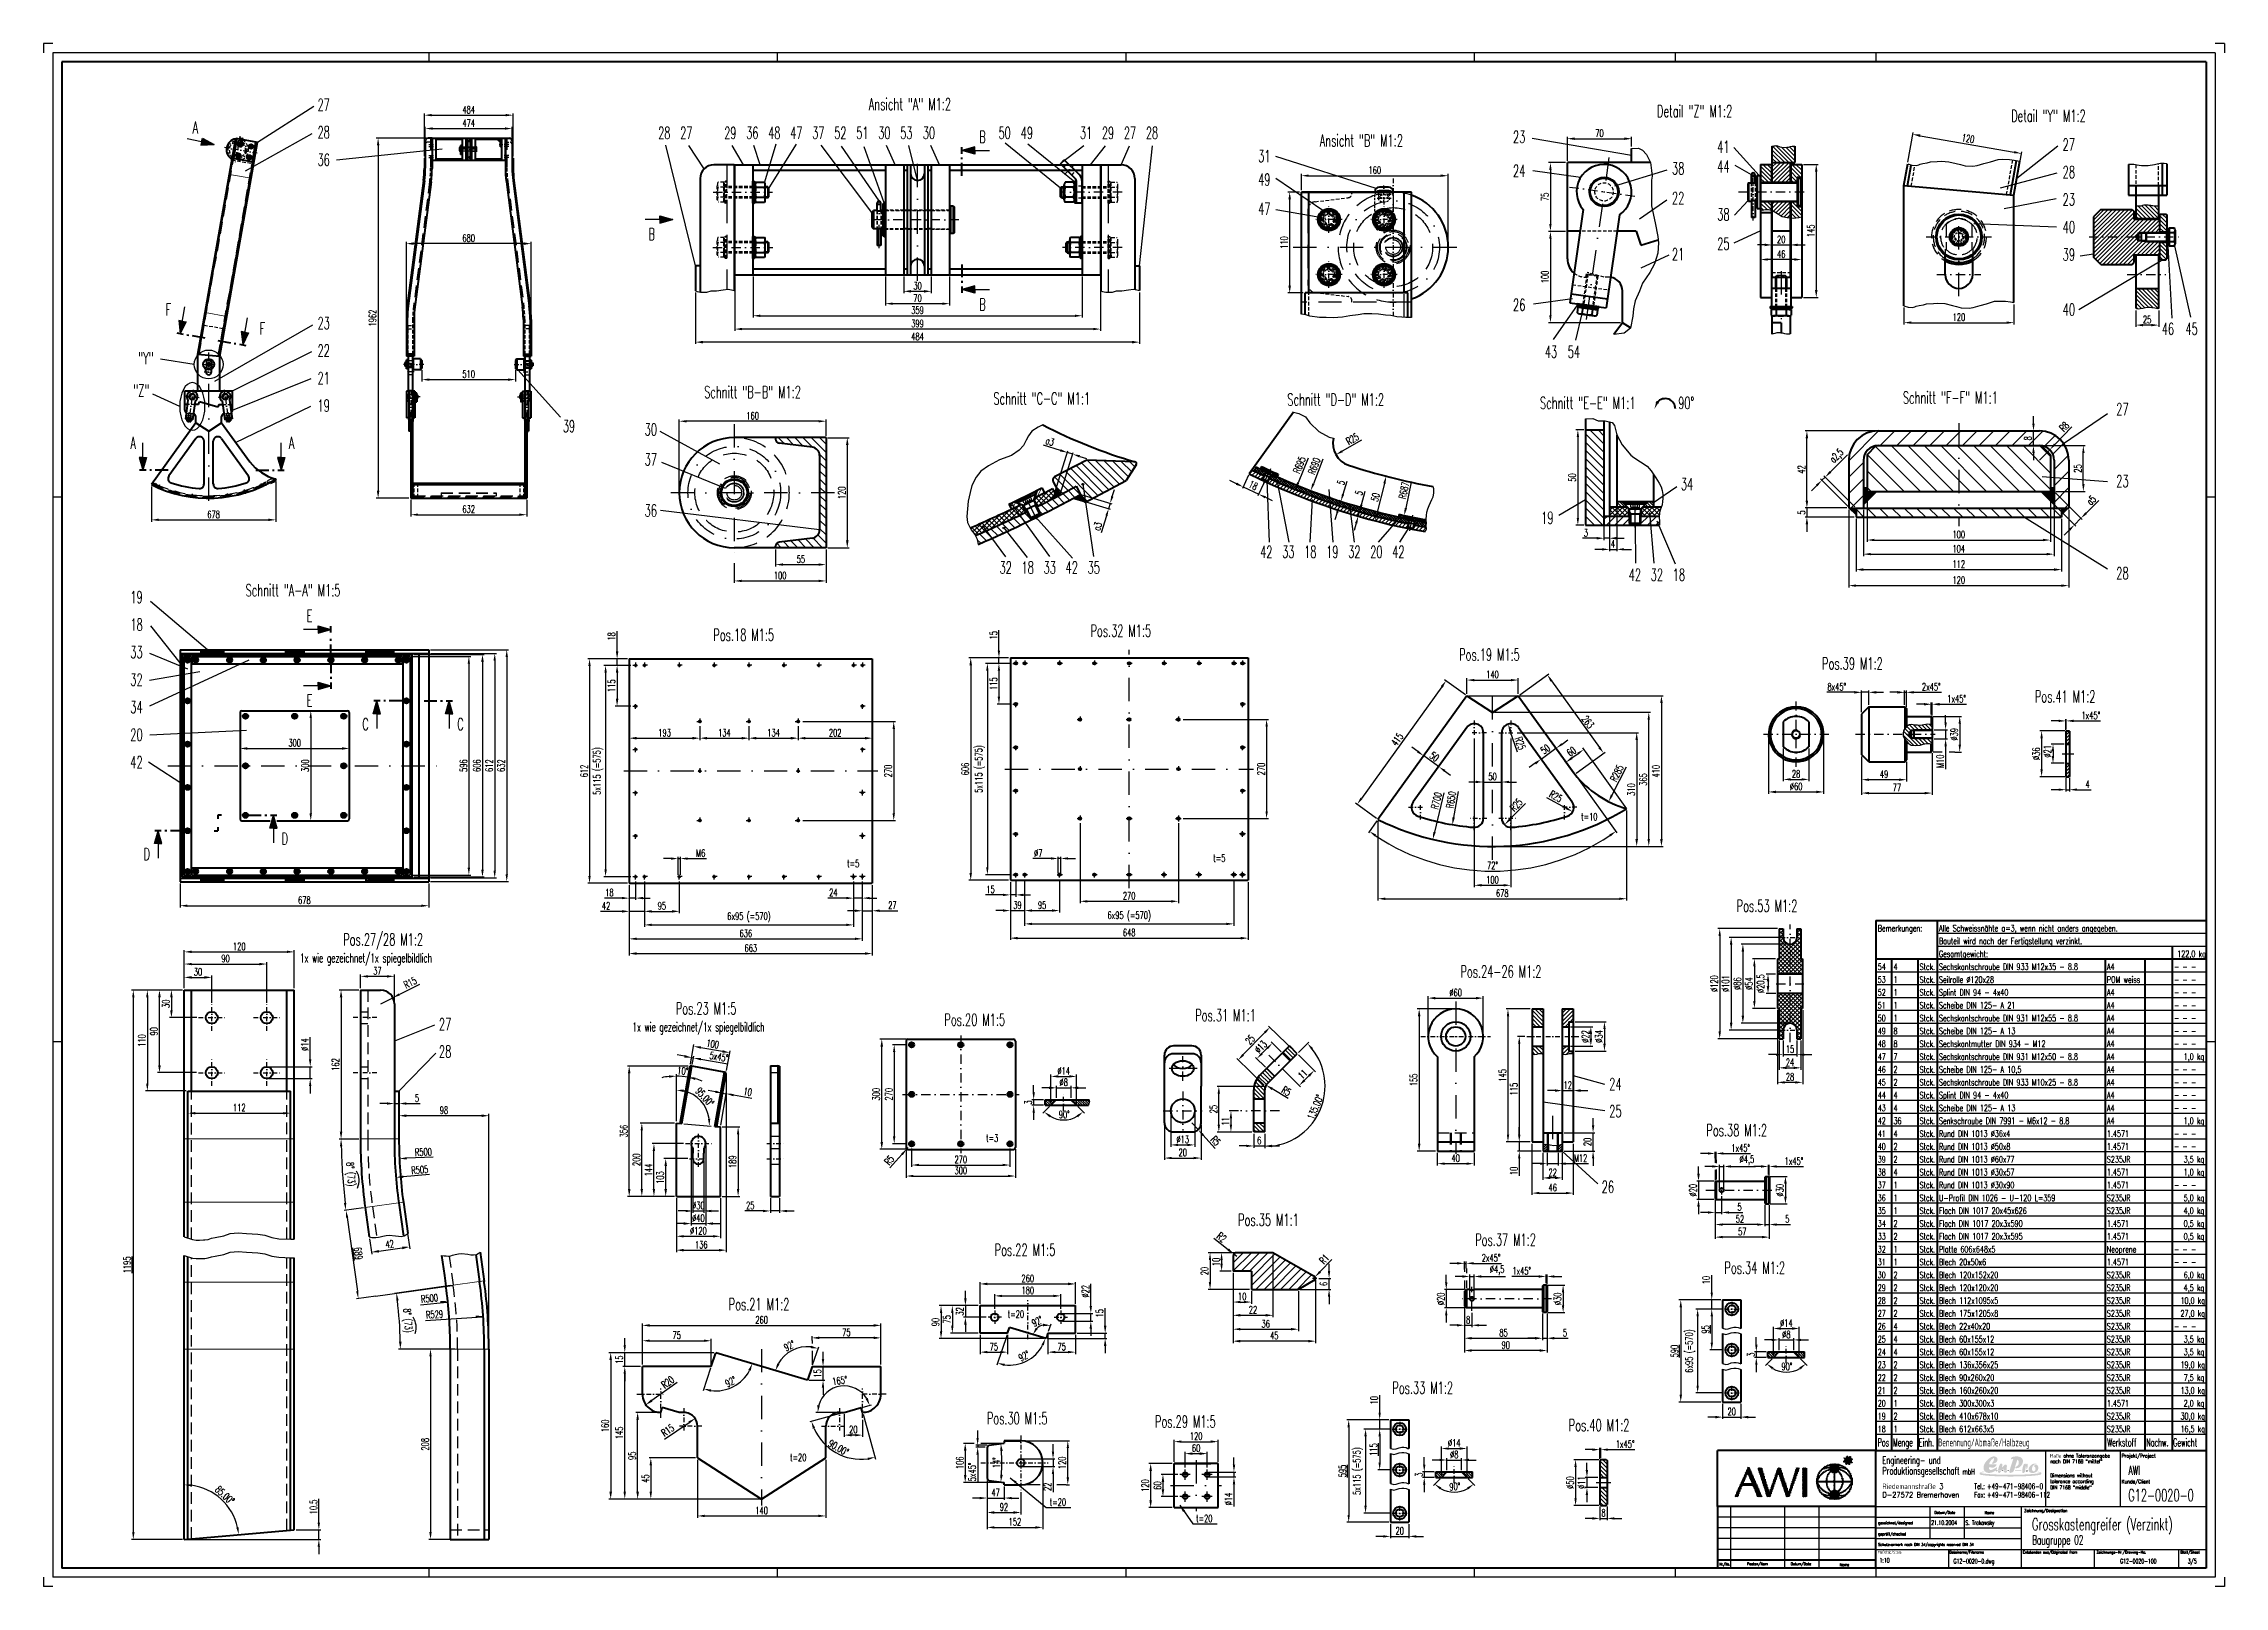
# Model space of a CAD drawing. Extents: x -2850 to -1661, y 5788 to 6629.
import ezdxf

# ---------------------------------------------------------------- set-up
doc = ezdxf.new("R2010")
doc.units = 0
doc.linetypes.add('STRICHPUNKT', pattern=[25.4, 12.7, -6.35, 0, -6.35])
doc.linetypes.add('VERDECKT', pattern=[9.525, 6.35, -3.175])
doc.layers.get('Defpoints').update_dxf_attribs({"linetype": 'CONTINUOUS'})
for name, color, linetype, lineweight in [('ACHSE', 150, 'STRICHPUNKT', 25), ('BEM', 6, 'CONTINUOUS', 25), ('SCHNITT', 1, 'STRICHPUNKT', 60), ('SCHRAFFUR', 252, 'CONTINUOUS', 13), ('TEXT_3', 6, 'CONTINUOUS', 25), ('TEXT_5', 7, 'CONTINUOUS', 40), ('TEXT_7', 1, 'CONTINUOUS', 60), ('VERDECKT', 2, 'VERDECKT', 25), ('VOLL_03', 6, 'CONTINUOUS', 25), ('VOLL_05', 7, 'CONTINUOUS', 40)]:
    doc.layers.add(name, color=color, linetype=linetype, lineweight=lineweight)
doc.layers.add('UMRISS05', color=3, linetype='CONTINUOUS')
doc.styles.add('ROMANS', font='romans.shx', dxfattribs={"width": 0.6, "height": 80})
doc.styles.get("Standard").update_dxf_attribs({"font": 'romans.shx', "width": 0.6})
doc.dimstyles.get("Standard").update_dxf_attribs({"dimtxt": 4, "dimasz": 4, "dimexe": 1, "dimexo": 1, "dimgap": 1, "dimtad": 1, "dimdsep": 46, "dimtxsty": 'Standard', "dimcen": 0, "dimclrd": 256, "dimclre": 256, "dimclrt": 256, "dimazin": 0, "dimtfac": 1, "dimtmove": 0, "dimatfit": 3, "dimfxl": 0, "dimtolj": 1, "dimtzin": 0, "dimarcsym": 0})
pattern_1 = [(135, (3223.136, -786.59), (-2.245064, -2.245064), [])]
pattern_2 = [(45, (-3875.5085, 6687.976), (-0.4490128, 0.4490128), [])]
pattern_3 = [(45, (-3875.5085, 6690.776), (-0.4490128, 0.4490128), [])]
pattern_4 = [(135, (-15683.6946, -15811.967), (1.122532015, 1.122532015), [])]
pattern_5 = [(45, (753.50574, 2825.54134), (-0.44901281, 0.44901281), [])]
pattern_6 = [(135, (11941.2243, -14185.7654), (-1.12253202, -1.12253202), [])]

msp = doc.modelspace()

# ---------------------------------------------------------------- texts
at = {"layer": 'BEM', "char_height": 4, "attachment_point": 5}
for s, insert, rotation in [('\\A1;R695', (-2165.701, 6399.1288), 67.8375277), ('\\A1;R690', (-2157.6053, 6398.5522), 69.1698737), ('\\A1;R687', (-2108.7012, 6385.2027), 77.9510446), ('\\A1;R500', (-2640.0035, 5944.8393), 6.0462469), ('\\A1;R529', (-2637.2481, 5936.0629), 3.8797095)]:
    msp.add_mtext(s, dxfattribs=dict(at, insert=insert, rotation=rotation))
for s, insert in [('t=10', (-2007.6399, 6207.3914)), ('t=5', (-2408.9386, 6181.9281)), ('t=5', (-2209.34, 6184.8134)), ('t=3', (-2333.1991, 6032.223)), ('t=20', (-2320.2653, 5936.1995)), ('t=20', (-2438.9722, 5858.1169)), ('t=20', (-2297.3814, 5833.7136)), ('t=20', (-2217.5709, 5824.8394))]:
    msp.add_mtext(s, dxfattribs=dict(at, insert=insert))
at = {"layer": 'TEXT_3', "style": 'ROMANS'}
for s, height, width, p in [('Bemerkungen:', 3.5, 0.6, (-1850.3783, 6144.8607)), ('Alle Schweissnähte a=3, wenn nicht anders angegeben.', 3.5, 0.6, (-1817.0034, 6144.8607)), ('Bauteil wird nach der Fertigstellung verzinkt.', 3.5, 0.6, (-1817.0034, 6137.8607)), ('54', 3.5, 0.6, (-1850.3783, 6123.8607)), ('4', 3.5, 0.6, (-1841.8012, 6123.8607)), ('Stck.', 3.5, 0.6, (-1827.5654, 6123.8607)), ('Gesamtgewicht: ', 3.5, 0.6, (-1817.0034, 6130.8607)), ('Sechskantschraube DIN 933 M12x35 - 8.8', 3.5, 0.6, (-1817.0034, 6123.8607)), ('A4', 3.5, 0.6, (-1725.4585, 6123.8607)), ('- - -', 3.5, 0.6, (-1688.838, 6123.8607)), (' 122,0 kg', 3.5, 0.6, (-1688.838, 6130.8607)), ('53', 3.5, 0.6, (-1850.3783, 6116.8607)), ('52', 3.5, 0.6, (-1850.3783, 6109.8607)), ('1', 3.5, 0.6, (-1841.8012, 6116.8607)), ('1', 3.5, 0.6, (-1841.8012, 6109.8607)), ('Stck.', 3.5, 0.6, (-1827.5654, 6116.8607)), ('Stck.', 3.5, 0.6, (-1827.5654, 6109.8607)), ('Seilrolle %%C120x28', 3.5, 0.6, (-1817.0034, 6116.8607)), ('Splint DIN 94 - 4x40', 3.5, 0.6, (-1817.0034, 6109.8607)), ('A4', 3.5, 0.6, (-1725.4585, 6109.8607)), ('POM weiss', 3.5, 0.6, (-1725.4585, 6116.8607)), ('- - -', 3.5, 0.6, (-1688.838, 6116.8607)), ('51', 3.5, 0.6, (-1850.3783, 6102.8607)), ('1', 3.5, 0.6, (-1841.8012, 6102.8607)), ('Stck.', 3.5, 0.6, (-1827.5654, 6102.8607)), ('Scheibe DIN 125- A 21', 3.5, 0.6, (-1817.0034, 6102.8607)), ('A4', 3.5, 0.6, (-1725.4585, 6102.8607)), ('- - -', 3.5, 0.6, (-1688.838, 6109.8607)), ('- - -', 3.5, 0.6, (-1688.838, 6102.8607)), ('50', 3.5, 0.6, (-1850.3783, 6095.8607)), ('49', 3.5, 0.6, (-1850.3783, 6088.8607)), ('8', 3.5, 0.6, (-1841.8012, 6088.8607)), ('1', 3.5, 0.6, (-1841.8012, 6095.8607)), ('Stck.', 3.5, 0.6, (-1827.5654, 6095.8607)), ('Stck.', 3.5, 0.6, (-1827.5654, 6088.8607)), ('Sechskantschraube DIN 931 M12x55 - 8.8', 3.5, 0.6, (-1817.0034, 6095.8607)), ('Scheibe DIN 125- A 13', 3.5, 0.6, (-1817.0034, 6088.8607)), ('A4', 3.5, 0.6, (-1725.4585, 6095.8607)), ('A4', 3.5, 0.6, (-1725.4585, 6088.8607)), ('- - -', 3.5, 0.6, (-1688.838, 6095.8607)), ('- - -', 3.5, 0.6, (-1688.838, 6088.8607)), ('48', 3.5, 0.6, (-1850.3783, 6081.8607)), ('47', 3.5, 0.6, (-1850.3783, 6074.8607)), ('8', 3.5, 0.6, (-1841.8012, 6081.8607)), ('7', 3.5, 0.6, (-1841.8012, 6074.8607)), ('Stck.', 3.5, 0.6, (-1827.5654, 6081.8607)), ('Stck.', 3.5, 0.6, (-1827.5654, 6074.8607)), ('Sechskantmutter DIN 934 - M12', 3.5, 0.6, (-1817.0034, 6081.8607)), ('Sechskantschraube DIN 931 M12x50 - 8.8', 3.5, 0.6, (-1817.0034, 6074.8607)), ('A4', 3.5, 0.6, (-1725.4585, 6081.8607)), ('A4', 3.5, 0.6, (-1725.4585, 6074.8607)), ('- - -', 3.5, 0.6, (-1688.838, 6081.8607)), ('   1,0 kg', 3.5, 0.6, (-1688.838, 6074.8607)), ('46', 3.5, 0.6, (-1850.3783, 6067.8607)), ('45', 3.5, 0.6, (-1850.3783, 6060.8607)), ('2', 3.5, 0.6, (-1841.8012, 6067.8607)), ('2', 3.5, 0.6, (-1841.8012, 6060.8607)), ('Stck.', 3.5, 0.6, (-1827.5654, 6067.8607)), ('Stck.', 3.5, 0.6, (-1827.5654, 6060.8607)), ('Scheibe DIN 125- A 10,5', 3.5, 0.6, (-1817.0034, 6067.8607)), ('Sechskantschraube DIN 933 M10x25 - 8.8', 3.5, 0.6, (-1817.0034, 6060.8607)), ('A4', 3.5, 0.6, (-1725.4585, 6067.8607)), ('A4', 3.5, 0.6, (-1725.4585, 6060.8607)), ('- - -', 3.5, 0.6, (-1688.838, 6067.8607)), ('44', 3.5, 0.6, (-1850.3783, 6053.8607)), ('4', 3.5, 0.6, (-1841.8012, 6053.8607)), ('Stck.', 3.5, 0.6, (-1827.5654, 6053.8607)), ('Splint DIN 94 - 4x40', 3.5, 0.6, (-1817.0034, 6053.8607)), ('A4', 3.5, 0.6, (-1725.4585, 6053.8607)), ('- - -', 3.5, 0.6, (-1688.838, 6060.8607)), ('- - -', 3.5, 0.6, (-1688.838, 6053.8607)), ('43', 3.5, 0.6, (-1850.3783, 6046.8607)), ('42', 3.5, 0.6, (-1850.3783, 6039.8607)), ('4', 3.5, 0.6, (-1841.8012, 6046.8607)), ('36', 3.5, 0.6, (-1841.8012, 6039.8607)), ('Stck.', 3.5, 0.6, (-1827.5654, 6046.8607)), ('Stck.', 3.5, 0.6, (-1827.5654, 6039.8607)), ('Scheibe DIN 125- A 13', 3.5, 0.6, (-1817.0034, 6046.8607)), ('Senkschraube DIN 7991 - M6x12 - 8.8', 3.5, 0.6, (-1817.0034, 6039.8607)), ('A4', 3.5, 0.6, (-1725.4585, 6046.8607)), ('A4', 3.5, 0.6, (-1725.4585, 6039.8607)), ('- - -', 3.5, 0.6, (-1688.838, 6046.8607)), ('   1,0 kg', 3.5, 0.6, (-1688.838, 6039.8607)), ('41', 3.5, 0.6, (-1850.3783, 6032.8607)), ('40', 3.5, 0.6, (-1850.3783, 6025.8607)), ('4', 3.5, 0.6, (-1841.8012, 6032.8607)), ('2', 3.5, 0.6, (-1841.8012, 6025.8607)), ('Stck.', 3.5, 0.6, (-1827.5654, 6032.8607)), ('Stck.', 3.5, 0.6, (-1827.5654, 6025.8607)), ('Rund DIN 1013 %%C36x4', 3.5, 0.6, (-1817.0034, 6032.8607)), ('Rund DIN 1013 %%C50x8', 3.5, 0.6, (-1817.0034, 6025.8607)), ('1.4571', 3.5, 0.6, (-1725.4585, 6032.8607)), ('1.4571', 3.5, 0.6, (-1725.4585, 6025.8607)), ('- - -', 3.5, 0.6, (-1688.838, 6032.8607)), ('39', 3.5, 0.6, (-1850.3783, 6018.8607)), ('2', 3.5, 0.6, (-1841.8012, 6018.8607)), ('Stck.', 3.5, 0.6, (-1827.5654, 6018.8607)), ('Rund DIN 1013 %%C60x77', 3.5, 0.6, (-1817.0034, 6018.8607)), ('S235JR', 3.5, 0.6, (-1725.4585, 6018.8607)), ('- - -', 3.5, 0.6, (-1688.838, 6025.8607)), ('   3,5 kg', 3.5, 0.6, (-1688.838, 6018.8607)), ('38', 3.5, 0.6, (-1850.3783, 6011.8607)), ('37', 3.5, 0.6, (-1850.3783, 6004.8607)), ('4', 3.5, 0.6, (-1841.8012, 6011.8607)), ('1', 3.5, 0.6, (-1841.8012, 6004.8607)), ('Stck.', 3.5, 0.6, (-1827.5654, 6011.8607)), ('Stck.', 3.5, 0.6, (-1827.5654, 6004.8607)), ('Rund DIN 1013 %%C30x57', 3.5, 0.6, (-1817.0034, 6011.8607)), ('Rund DIN 1013 %%C30x90', 3.5, 0.6, (-1817.0034, 6004.8607)), ('1.4571', 3.5, 0.6, (-1725.4585, 6011.8607)), ('1.4571', 3.5, 0.6, (-1725.4585, 6004.8607)), ('- - -', 3.5, 0.6, (-1688.838, 6004.8607)), ('   1,0 kg', 3.5, 0.6, (-1688.838, 6011.8607)), ('36', 3.5, 0.6, (-1850.3783, 5997.8607)), ('35', 3.5, 0.6, (-1850.3783, 5990.8607)), ('1', 3.5, 0.6, (-1841.8012, 5997.8607)), ('1', 3.5, 0.6, (-1841.8012, 5990.8607)), ('Stck.', 3.5, 0.6, (-1827.5654, 5997.8607)), ('Stck.', 3.5, 0.6, (-1827.5654, 5990.8607)), ('U-Profil DIN 1026 - U-120 L=359', 3.5, 0.6, (-1817.0034, 5997.8607)), ('Flach DIN 1017 20x45x626', 3.5, 0.6, (-1817.0034, 5990.8607)), ('S235JR', 3.5, 0.6, (-1725.4585, 5997.8607)), ('S235JR', 3.5, 0.6, (-1725.4585, 5990.8607)), ('   5,0 kg', 3.5, 0.6, (-1688.838, 5997.8607)), ('   4,0 kg', 3.5, 0.6, (-1688.838, 5990.8607)), ('34', 3.5, 0.6, (-1850.3783, 5983.8607)), ('2', 3.5, 0.6, (-1841.8012, 5983.8607)), ('Stck.', 3.5, 0.6, (-1827.5654, 5983.8607)), ('Flach DIN 1017 20x3x590', 3.5, 0.6, (-1817.0034, 5983.8607)), ('1.4571', 3.5, 0.6, (-1725.4585, 5983.8607)), ('   0,5 kg', 3.5, 0.6, (-1688.838, 5983.8607)), ('33', 3.5, 0.6, (-1850.3783, 5976.8607)), ('32', 3.5, 0.6, (-1850.3783, 5969.8607)), ('2', 3.5, 0.6, (-1841.8012, 5976.8607)), ('1', 3.5, 0.6, (-1841.8012, 5969.8607)), ('Stck.', 3.5, 0.6, (-1827.5654, 5976.8607)), ('Stck.', 3.5, 0.6, (-1827.5654, 5969.8607)), ('Flach DIN 1017 20x3x595', 3.5, 0.6, (-1817.0034, 5976.8607)), ('Platte 606x648x5', 3.5, 0.6, (-1817.0034, 5969.8607)), ('Neoprene', 3.5, 0.6, (-1725.4585, 5969.8607)), ('1.4571', 3.5, 0.6, (-1725.4585, 5976.8607)), ('- - -', 3.5, 0.6, (-1688.838, 5969.8607)), ('   0,5 kg', 3.5, 0.6, (-1688.838, 5976.8607)), ('31', 3.5, 0.6, (-1850.3783, 5962.8607)), ('30', 3.5, 0.6, (-1850.3783, 5955.8607)), ('2', 3.5, 0.6, (-1841.8012, 5955.8607)), ('1', 3.5, 0.6, (-1841.8012, 5962.8607)), ('Stck.', 3.5, 0.6, (-1827.5654, 5962.8607)), ('Stck.', 3.5, 0.6, (-1827.5654, 5955.8607)), ('Blech 20x50x6', 3.5, 0.6, (-1817.0034, 5962.8607)), ('Blech 120x152x20', 3.5, 0.6, (-1817.0034, 5955.8607)), ('S235JR', 3.5, 0.6, (-1725.4585, 5955.8607)), ('1.4571', 3.5, 0.6, (-1725.4585, 5962.8607)), ('- - -', 3.5, 0.6, (-1688.838, 5962.8607)), ('   6,0 kg', 3.5, 0.6, (-1688.838, 5955.8607)), ('29', 3.5, 0.6, (-1850.3783, 5948.8607)), ('28', 3.5, 0.6, (-1850.3783, 5941.8607)), ('2', 3.5, 0.6, (-1841.8012, 5948.8607)), ('2', 3.5, 0.6, (-1841.8012, 5941.8607)), ('Stck.', 3.5, 0.6, (-1827.5654, 5948.8607)), ('Stck.', 3.5, 0.6, (-1827.5654, 5941.8607)), ('Blech 120x120x20', 3.5, 0.6, (-1817.0034, 5948.8607)), ('Blech 112x1095x5', 3.5, 0.6, (-1817.0034, 5941.8607)), ('S235JR', 3.5, 0.6, (-1725.4585, 5948.8607)), ('S235JR', 3.5, 0.6, (-1725.4585, 5941.8607)), ('  10,0 kg', 3.5, 0.6, (-1688.838, 5941.8607)), ('   4,5 kg', 3.5, 0.6, (-1688.838, 5948.8607)), ('27', 3.5, 0.6, (-1850.3783, 5934.8607)), ('2', 3.5, 0.6, (-1841.8012, 5934.8607)), ('Stck.', 3.5, 0.6, (-1827.5654, 5934.8607)), ('Blech 175x1205x8', 3.5, 0.6, (-1817.0034, 5934.8607)), ('S235JR', 3.5, 0.6, (-1725.4585, 5934.8607)), ('  27,0 kg', 3.5, 0.6, (-1688.838, 5934.8607)), ('26', 3.5, 0.6, (-1850.3783, 5927.8607)), ('25', 3.5, 0.6, (-1850.3783, 5920.8607)), ('4', 3.5, 0.6, (-1841.8012, 5927.8607)), ('4', 3.5, 0.6, (-1841.8012, 5920.8607)), ('Stck.', 3.5, 0.6, (-1827.5654, 5927.8607)), ('Stck.', 3.5, 0.6, (-1827.5654, 5920.8607)), ('Blech 22x40x20', 3.5, 0.6, (-1817.0034, 5927.8607)), ('Blech 60x155x12', 3.5, 0.6, (-1817.0034, 5920.8607)), ('S235JR', 3.5, 0.6, (-1725.4585, 5927.8607)), ('S235JR', 3.5, 0.6, (-1725.4585, 5920.8607)), ('- - -', 3.5, 0.6, (-1688.838, 5927.8607)), ('   3,5 kg', 3.5, 0.6, (-1688.838, 5920.8607)), ('24', 3.5, 0.6, (-1850.3783, 5913.8607)), ('23', 3.5, 0.6, (-1850.3783, 5906.8607)), ('4', 3.5, 0.6, (-1841.8012, 5913.8607)), ('2', 3.5, 0.6, (-1841.8012, 5906.8607)), ('Stck.', 3.5, 0.6, (-1827.5654, 5913.8607)), ('Stck.', 3.5, 0.6, (-1827.5654, 5906.8607)), ('Blech 60x155x12', 3.5, 0.6, (-1817.0034, 5913.8607)), ('Blech 136x356x25', 3.5, 0.6, (-1817.0034, 5906.8607)), ('S235JR', 3.5, 0.6, (-1725.4585, 5913.8607)), ('S235JR', 3.5, 0.6, (-1725.4585, 5906.8607)), ('  19,0 kg', 3.5, 0.6, (-1688.838, 5906.8607)), ('   3,5 kg', 3.5, 0.6, (-1688.838, 5913.8607)), ('22', 3.5, 0.6, (-1850.3783, 5899.8607)), ('2', 3.5, 0.6, (-1841.8012, 5899.8607)), ('Stck.', 3.5, 0.6, (-1827.5654, 5899.8607)), ('Blech 90x260x20', 3.5, 0.6, (-1817.0034, 5899.8607)), ('S235JR', 3.5, 0.6, (-1725.4585, 5899.8607)), ('   7,5 kg', 3.5, 0.6, (-1688.838, 5899.8607)), ('21', 3.5, 0.6, (-1850.3783, 5892.8607)), ('20', 3.5, 0.6, (-1850.3783, 5885.8607)), ('2', 3.5, 0.6, (-1841.8012, 5892.8607)), ('1', 3.5, 0.6, (-1841.8012, 5885.8607)), ('Stck.', 3.5, 0.6, (-1827.5654, 5892.8607)), ('Stck.', 3.5, 0.6, (-1827.5654, 5885.8607)), ('Blech 160x260x20', 3.5, 0.6, (-1817.0034, 5892.8607)), ('Blech 300x300x3', 3.5, 0.6, (-1817.0034, 5885.8607)), ('S235JR', 3.5, 0.6, (-1725.4585, 5892.8607)), ('1.4571', 3.5, 0.6, (-1725.4585, 5885.8607)), ('  13,0 kg', 3.5, 0.6, (-1688.838, 5892.8607)), ('   2,0 kg', 3.5, 0.6, (-1688.838, 5885.8607)), ('19', 3.5, 0.6, (-1850.3783, 5878.8607)), ('18', 3.5, 0.6, (-1850.3783, 5871.8607)), ('2', 3.5, 0.6, (-1841.8012, 5878.8607)), ('1', 3.5, 0.6, (-1841.8012, 5871.8607)), ('Stck.', 3.5, 0.6, (-1827.5654, 5878.8607)), ('Stck.', 3.5, 0.6, (-1827.5654, 5871.8607)), ('Blech 410x678x10', 3.5, 0.6, (-1817.0034, 5878.8607)), ('Blech 612x663x5', 3.5, 0.6, (-1817.0034, 5871.8607)), ('S235JR', 3.5, 0.6, (-1725.4585, 5878.8607)), ('S235JR', 3.5, 0.6, (-1725.4585, 5871.8607)), ('  30,0 kg', 3.5, 0.6, (-1688.838, 5878.8607)), ('  16,5 kg', 3.5, 0.6, (-1688.838, 5871.8607)), ('Maße ohne Toleranzangabe', 2, 0.8, (-1756.3941, 5858.0032)), ('nach DIN 7168 "mittel"', 2, 0.8, (-1756.3941, 5854.9662)), ('Projekt/Project', 2, 0.8, (-1717.3578, 5858.0032)), ('Riedemannstraße 3', 3, 0.8, (-1847.845, 5840.8749)), ('D-27572 Bremerhaven', 3, 0.8, (-1847.845, 5836.2522)), ('Tel.:', 3, 0.6, (-1797.7454, 5840.8749)), ('Fax:', 3, 0.6, (-1797.7454, 5836.252)), ('+49-471-98406-0', 3, 0.6, (-1790.7776, 5840.8749)), ('+49-471-98406-112', 3, 0.6, (-1790.7776, 5836.2522)), ('tolerance according', 2, 0.8, (-1756.3941, 5844.0869)), ('Dimensions without ', 2, 0.8, (-1756.3941, 5847.2869)), ('DIN 7168 "middle"', 2, 0.8, (-1756.3941, 5840.7438)), ('Kunde/Client ', 2, 0.8, (-1717.3578, 5843.9485)), ('Datum/Date', 1.52458, 0.8, (-1819.4307, 5827.3288)), (' Name', 1.52458, 0.8, (-1793.0117, 5827.2135)), ('gezeichnet/designed', 1.524577, 0.8, (-1850.1114, 5821.7166)), ('geprüft/checked', 1.524577, 0.8, (-1850.1114, 5815.628)), ('21.10.2004', 2.5, 0.6, (-1821.2303, 5821.2924)), ('S. Trakowsky', 2.5, 0.6, (-1802.6237, 5821.2924)), ('Maßstab/Scale', 1.524577, 0.8, (-1850.2581, 5805.69)), ('Schutzvermerk nach DIN 34/copyrights reserved DIN 34', 1.5246, 0.8, (-1850.1114, 5809.8607)), ('1:10', 2.5, 0.6, (-1849.4196, 5800.7633)), ('Dateiname/Filename', 1.524577, 0.8, (-1811.3093, 5805.6892)), ('G12-0020-0.dwg', 2.5, 0.6, (-1809.0552, 5800.3066)), ('Entstanden aus/Odginated from', 1.524577, 0.8, (-1771.2375, 5805.6892)), ('Zeichnungs-Nr./Drawing-No.', 1.524577, 0.8, (-1731.1411, 5805.6892)), ('G12-0020-100', 2.5, 0.6, (-1718.2357, 5800.3066)), ('Blatt/Sheet', 1.524577, 0.8, (-1685.317, 5805.6892)), ('3/5', 2.5, 0.6, (-1681.3157, 5800.3066)), ('Nr./No.', 1.52458, 0.6, (-1936.6552, 5799.2244)), ('Posten/Item', 1.524577, 0.8, (-1921.6431, 5799.3575)), ('Datum/Date', 1.5, 0.8, (-1897.8026, 5799.3575)), (' Name', 1.5, 0.8, (-1871.9821, 5798.8635))]:
    msp.add_text(s, height=height, dxfattribs=dict(at, width=width)).set_placement(p)
msp.add_text('Zeichnung/Designation', height=1.524577, dxfattribs=at).set_placement((-1770.5069, 5828.3725))
at = {"layer": 'TEXT_5', "style": 'ROMANS', "width": 0.6}
for s, height, p in [('1x wie gezeichnet/1x spiegelbildlich', 4.900805, (-2710.6802, 6127.9662)), ('1x wie gezeichnet/1x spiegelbildlich', 4.900805, (-2529.3865, 6090.374)), ('Pos', 4.30281, (-1850.4786, 5864.1661)), ('Menge', 4.30281, (-1842.0935, 5864.1661)), ('Einh.', 4.30281, (-1827.9656, 5864.1661)), ('Benennung/Abmaße/Halbzeug', 4.302811, (-1817.4312, 5864.1661)), ('Werkstoff', 4.30281, (-1725.2385, 5864.1661)), ('Nachw.', 4.30281, (-1704.0018, 5864.1661)), ('Gewicht', 4.30281, (-1689.3067, 5864.1661)), ('Engineering- und ', 4, (-1847.845, 5854.6106)), ('Produktionsgesellschaft', 4, (-1847.845, 5848.8621)), ('mbH', 3, (-1804.1182, 5848.8679)), ('AWI', 4.90081, (-1713.6205, 5848.6852)), ('Baugruppe 02', 4.900805, (-1766.2263, 5810.6879))]:
    msp.add_text(s, height=height, dxfattribs=at).set_placement(p)
at = {"layer": 'TEXT_7', "style": 'ROMANS', "width": 0.6}
for s, height, p in [('Ansicht "A" M1:2', 6.534407, (-2400.5009, 6592.5989)), ('27', 6.53441, (-2701.0182, 6592.2477)), ('Detail "Z" M1:2', 6.534407, (-1970.698, 6588.7493)), ('Detail "Y" M1:2', 6.534407, (-1777.6393, 6586.2101)), ('A', 6.5344, (-2769.1047, 6579.9218)), ('28', 6.53441, (-2701.0182, 6577.2477)), ('28', 6.53441, (-2515.3324, 6576.8699)), ('27', 6.53441, (-2503.3324, 6576.8699)), ('29', 6.53441, (-2479.3324, 6576.8699)), ('36', 6.53441, (-2467.3324, 6576.8699)), ('48', 6.53441, (-2455.3324, 6576.8699)), ('47', 6.53441, (-2443.3324, 6576.8699)), ('37', 6.53441, (-2431.3324, 6576.8699)), ('52', 6.53441, (-2419.3324, 6576.8699)), ('51', 6.53441, (-2407.3324, 6576.8699)), ('30', 6.53441, (-2395.3324, 6576.8699)), ('53', 6.53441, (-2383.3324, 6576.8699)), ('30', 6.53441, (-2371.0496, 6576.8699)), ('B', 6.5344, (-2340.1688, 6574.7236)), ('50', 6.53441, (-2329.7472, 6576.8699)), ('49', 6.53441, (-2317.6388, 6576.8699)), ('31', 6.53441, (-2285.403, 6576.8699)), ('29', 6.53441, (-2273.403, 6576.8699)), ('27', 6.53441, (-2261.403, 6576.8699)), ('28', 6.53441, (-2249.403, 6576.8699)), ('Ansicht "B" M1:2', 6.534407, (-2154.6001, 6572.7351)), ('23', 6.53441, (-2049.2243, 6574.6802)), ('41', 6.53441, (-1937.8719, 6569.3064)), ('27', 6.53441, (-1749.5527, 6570.5577)), ('36', 6.53441, (-2701.0182, 6562.2477)), ('31', 6.53441, (-2188.1917, 6564.2012)), ('38', 6.53441, (-1962.5403, 6557.5048)), ('44', 6.53441, (-1937.8719, 6558.5404)), ('49', 6.53441, (-2188.1917, 6551.4445)), ('24', 6.53441, (-2049.2243, 6556.1377)), ('28', 6.53441, (-1749.5527, 6555.5577)), ('47', 6.53441, (-2188.1917, 6535.4257)), ('22', 6.53441, (-1962.5403, 6541.3899)), ('23', 6.53441, (-1749.5527, 6540.5577)), ('B', 6.5344, (-2520.6104, 6521.7166)), ('38', 6.53441, (-1937.8719, 6532.41)), ('40', 6.53441, (-1749.5527, 6525.5577)), ('21', 6.53441, (-1962.5403, 6510.7286)), ('25', 6.53441, (-1937.8719, 6516.4412)), ('39', 6.53441, (-1749.5527, 6510.5577)), ('F', 6.5344, (-2783.8767, 6480.5466)), ('B', 6.5344, (-2340.1688, 6483.4367)), ('26', 6.53441, (-2049.2243, 6483.1267)), ('40', 6.53441, (-1749.5527, 6480.5577)), ('F', 6.5344, (-2732.6327, 6470.1951)), ('23', 6.53441, (-2701.0182, 6473.2358)), ('46', 6.53441, (-1695.5188, 6470.1208)), ('45', 6.53441, (-1682.6243, 6470.1208)), ('"Y"', 6.53441, (-2798.8205, 6454.0076)), ('22', 6.53441, (-2701.0182, 6458.2358)), ('43', 6.53441, (-2031.8736, 6457.5588)), ('54', 6.53441, (-2019.3859, 6457.5588)), ('21', 6.53441, (-2701.0182, 6443.2358)), ('"Z"', 6.53441, (-2801.4437, 6436.3973)), ('19', 6.53441, (-2701.0182, 6428.2358)), ('Schnitt "B-B" M1:2', 6.534407, (-2490.2479, 6435.646)), ('Schnitt "C-C" M1:1', 6.534407, (-2332.5284, 6432.1238)), ('Schnitt "D-D" M1:2', 6.534407, (-2172.2727, 6431.5165)), ('Schnitt "E-E" M1:1', 6.534407, (-2034.5145, 6429.6653)), ('90°', 6.53441, (-1959.1577, 6429.6653)), ('Schnitt "F-F" M1:1', 6.534407, (-1836.6834, 6432.5801)), ('27', 6.53441, (-1720.3161, 6426.341)), ('39', 6.53441, (-2567.3097, 6417.0096)), ('30', 6.53441, (-2522.6989, 6415.246)), ('A', 6.5344, (-2803.0515, 6408.0269)), ('A', 6.5344, (-2716.6888, 6408.0269)), ('37', 6.53441, (-2522.6989, 6398.8883)), ('34', 6.53441, (-1957.7184, 6385.4738)), ('23', 6.53441, (-1720.3161, 6387.0843)), ('36', 6.53441, (-2522.6989, 6371.0038)), ('19', 6.53441, (-2033.8518, 6367.1035)), ('42', 6.53441, (-2187.082, 6348.4797)), ('33', 6.53441, (-2175.082, 6348.4797)), ('18', 6.53441, (-2163.082, 6348.4797)), ('19', 6.53441, (-2151.082, 6348.4797)), ('32', 6.53441, (-2139.082, 6348.4797)), ('20', 6.53441, (-2127.082, 6348.4797)), ('42', 6.53441, (-2115.082, 6348.4797)), ('32', 6.53441, (-2329.1751, 6339.9234)), ('18', 6.53441, (-2317.1751, 6339.9234)), ('33', 6.53441, (-2305.1751, 6339.9234)), ('42', 6.53441, (-2293.1751, 6339.9234)), ('35', 6.53441, (-2281.1751, 6339.9234)), ('42', 6.53441, (-1986.1598, 6336.0447)), ('32', 6.53441, (-1974.1598, 6336.0447)), ('18', 6.53441, (-1962.1598, 6336.0447)), ('28', 6.53441, (-1720.3161, 6336.854)), ('19', 6.53441, (-2803.1088, 6323.8263)), ('Schnitt "A-A" M1:5', 6.534407, (-2740.257, 6327.5566)), ('18', 6.53441, (-2803.1088, 6308.8263)), ('E', 6.5344, (-2707.033, 6313.6526)), ('Pos.18 M1:5', 6.534407, (-2485.2291, 6303.261)), ('Pos.32 M1:5', 6.534407, (-2279.5935, 6305.5136)), ('33', 6.53441, (-2803.1088, 6293.8263)), ('Pos.19 M1:5', 6.534407, (-2078.6213, 6292.489)), ('Pos.39 M1:2', 6.534407, (-1880.731, 6287.6225)), ('32', 6.53441, (-2803.1088, 6278.8263)), ('34', 6.53441, (-2803.1088, 6263.8263)), ('E', 6.5344, (-2707.033, 6267.5113)), ('Pos.41 M1:2', 6.534407, (-1764.7541, 6269.7069)), ('20', 6.53441, (-2803.1088, 6248.8263)), ('C', 6.5344, (-2676.5998, 6254.5625)), ('C', 6.5344, (-2624.9233, 6254.5625)), ('42', 6.53441, (-2803.1088, 6233.8263)), ('D', 6.5344, (-2720.695, 6192.1625)), ('D', 6.5344, (-2795.9369, 6183.7625)), ('Pos.53 M1:2', 6.534407, (-1927.2964, 6155.5458)), ('Pos.27/28 M1:2', 6.534407, (-2687.0084, 6137.2202)), ('Pos.24-26 M1:2', 6.534407, (-2077.8991, 6119.6619)), ('Pos.23 M1:5', 6.534407, (-2505.7147, 6099.6279)), ('Pos.20 M1:5', 6.534407, (-2359.2763, 6093.4678)), ('Pos.31 M1:1', 6.534407, (-2222.5161, 6095.8581)), ('27', 6.53441, (-2634.8327, 6090.9582)), ('28', 6.53441, (-2634.8327, 6076.1262)), ('24', 6.53441, (-1996.7485, 6058.4055)), ('25', 6.53441, (-1996.7485, 6043.5735)), ('Pos.38 M1:2', 6.534407, (-1943.8017, 6033.2404)), ('26', 6.53441, (-2000.8722, 6002.2964)), ('Pos.35 M1:1', 6.534407, (-2199.1236, 5984.3367)), ('Pos.22 M1:5', 6.534407, (-2331.8572, 5968.0053)), ('Pos.37 M1:2', 6.534407, (-2069.8451, 5973.5212)), ('Pos.34 M1:2', 6.534407, (-1933.9689, 5958.2824)), ('Pos.21 M1:2', 6.534407, (-2476.8662, 5938.354)), ('Pos.33 M1:2', 6.534407, (-2115.0243, 5892.849)), ('Pos.30 M1:5', 6.534407, (-2336.1035, 5876.1725)), ('Pos.29 M1:5', 6.534407, (-2244.4367, 5874.3836)), ('Pos.40 M1:2', 6.534407, (-2018.86, 5872.4426)), ('G12-0020-0', 6.53441, (-1713.8349, 5834.2334)), ('Grosskastengreifer (Verzinkt)', 6.534407, (-1766.2408, 5818.4067))]:
    msp.add_text(s, height=height, dxfattribs=at).set_placement(p)

# ---------------------------------------------------------------- blocks, each defined once
blk = doc.blocks.new('*D152')
at = {"layer": 'BEM', "lineweight": -2}
for p, q in [((-2285.3, 6203.8), (-2285.3, 6160.3)), ((-2231.7, 6203.8), (-2231.7, 6160.3)), ((-2281.3, 6161.3), (-2235.7, 6161.3))]:
    blk.add_line(p, q, dxfattribs=at)
at = {"layer": 'BEM'}
for points in [[(-2281.3, 6161.9), (-2281.3, 6160.6), (-2285.3, 6161.3)], [(-2235.7, 6161.9), (-2235.7, 6160.6), (-2231.7, 6161.3)]]:
    blk.add_solid(points, dxfattribs=at)
at = {"layer": 'Defpoints', "color": 0}
for p in [(-2285.3, 6204.8), (-2231.7, 6204.8), (-2231.7, 6161.3)]:
    blk.add_point(p, dxfattribs=at)
at = {"layer": 'BEM', "insert": (-2258.5, 6164.3), "char_height": 4, "attachment_point": 5}
blk.add_mtext('\\A1;270', dxfattribs=at)
blk = doc.blocks.new('*D208')
at = {"layer": 'BEM', "lineweight": -2}
for p, q in [((-2323.3, 6171.8), (-2323.3, 6140.2)), ((-2193.7, 6171.8), (-2193.7, 6140.2)), ((-2319.3, 6141.2), (-2197.7, 6141.2))]:
    blk.add_line(p, q, dxfattribs=at)
at = {"layer": 'BEM'}
for points in [[(-2319.3, 6141.9), (-2319.3, 6140.5), (-2323.3, 6141.2)], [(-2197.7, 6141.9), (-2197.7, 6140.5), (-2193.7, 6141.2)]]:
    blk.add_solid(points, dxfattribs=at)
at = {"layer": 'Defpoints', "color": 0}
for p in [(-2323.3, 6172.8), (-2193.7, 6172.8), (-2193.7, 6141.2)]:
    blk.add_point(p, dxfattribs=at)
at = {"layer": 'BEM', "insert": (-2258.5, 6144.2), "char_height": 4, "attachment_point": 5}
blk.add_mtext('\\A1;648', dxfattribs=at)
blk = doc.blocks.new('*D207')
at = {"layer": 'BEM', "lineweight": -2}
for p, q in [((-2315.5, 6173.2), (-2315.5, 6148)), ((-2201.5, 6173.2), (-2201.5, 6148)), ((-2311.5, 6149), (-2205.5, 6149))]:
    blk.add_line(p, q, dxfattribs=at)
at = {"layer": 'BEM'}
for points in [[(-2311.5, 6149.6), (-2311.5, 6148.3), (-2315.5, 6149)], [(-2205.5, 6149.6), (-2205.5, 6148.3), (-2201.5, 6149)]]:
    blk.add_solid(points, dxfattribs=at)
at = {"layer": 'Defpoints', "color": 0}
for p in [(-2315.5, 6174.2), (-2201.5, 6174.2), (-2201.5, 6149)]:
    blk.add_point(p, dxfattribs=at)
at = {"layer": 'BEM', "insert": (-2258.5, 6153), "char_height": 4, "attachment_point": 5}
blk.add_mtext('\\A1;6x95 (=570)', dxfattribs=at)
blk = doc.blocks.new('*D37')
at = {"layer": 'BEM', "lineweight": -2}
for p, q in [((-2235, 5854.8), (-2247.8, 5854.8)), ((-2246.8, 5850.8), (-2246.8, 5834.8)), ((-2235, 5830.8), (-2247.8, 5830.8))]:
    blk.add_line(p, q, dxfattribs=at)
at = {"layer": 'BEM'}
for points in [[(-2247.5, 5850.8), (-2246.1, 5850.8), (-2246.8, 5854.8)], [(-2247.5, 5834.8), (-2246.1, 5834.8), (-2246.8, 5830.8)]]:
    blk.add_solid(points, dxfattribs=at)
at = {"layer": 'Defpoints', "color": 0}
for p in [(-2234, 5854.8), (-2246.8, 5830.8), (-2234, 5830.8)]:
    blk.add_point(p, dxfattribs=at)
at = {"layer": 'BEM', "insert": (-2249.8, 5842.8), "char_height": 4, "attachment_point": 5, "rotation": 90}
blk.add_mtext('\\A1;120', dxfattribs=at)
blk = doc.blocks.new('*D36')
at = {"layer": 'BEM', "lineweight": -2}
for p, q in [((-2231.9, 5848.8), (-2241.1, 5848.8)), ((-2240.1, 5844.8), (-2240.1, 5840.8)), ((-2231.9, 5836.8), (-2241.1, 5836.8))]:
    blk.add_line(p, q, dxfattribs=at)
at = {"layer": 'BEM'}
for points in [[(-2240.8, 5844.8), (-2239.4, 5844.8), (-2240.1, 5848.8)], [(-2240.8, 5840.8), (-2239.4, 5840.8), (-2240.1, 5836.8)]]:
    blk.add_solid(points, dxfattribs=at)
at = {"layer": 'Defpoints', "color": 0}
for p in [(-2230.9, 5848.8), (-2240.1, 5836.8), (-2230.9, 5836.8)]:
    blk.add_point(p, dxfattribs=at)
at = {"layer": 'BEM', "insert": (-2243.1, 5842.8), "char_height": 4, "attachment_point": 5, "rotation": 90}
blk.add_mtext('\\A1;60', dxfattribs=at)
blk = doc.blocks.new('*D282')
at = {"layer": 'BEM', "lineweight": -2}
for p, q in [((-2239.3, 6039.5), (-2239.3, 6020.3)), ((-2219.3, 6039.5), (-2219.3, 6020.3)), ((-2235.3, 6021.3), (-2223.3, 6021.3))]:
    blk.add_line(p, q, dxfattribs=at)
at = {"layer": 'BEM'}
for points in [[(-2235.3, 6022), (-2235.3, 6020.7), (-2239.3, 6021.3)], [(-2223.3, 6022), (-2223.3, 6020.7), (-2219.3, 6021.3)]]:
    blk.add_solid(points, dxfattribs=at)
at = {"layer": 'Defpoints', "color": 0}
for p in [(-2239.3, 6040.5), (-2219.3, 6040.5), (-2219.3, 6021.3)]:
    blk.add_point(p, dxfattribs=at)
at = {"layer": 'BEM', "insert": (-2229.3, 6024.3), "char_height": 4, "attachment_point": 5}
blk.add_mtext('\\A1;20', dxfattribs=at)
blk = doc.blocks.new('*D281')
at = {"layer": 'BEM', "lineweight": -2}
for p, q in [((-2235.8, 6046), (-2235.8, 6027.5)), ((-2222.8, 6046), (-2222.8, 6027.5)), ((-2231.8, 6028.5), (-2226.8, 6028.5))]:
    blk.add_line(p, q, dxfattribs=at)
at = {"layer": 'BEM'}
for points in [[(-2231.8, 6029.1), (-2231.8, 6027.8), (-2235.8, 6028.5)], [(-2226.8, 6029.1), (-2226.8, 6027.8), (-2222.8, 6028.5)]]:
    blk.add_solid(points, dxfattribs=at)
at = {"layer": 'Defpoints', "color": 0}
for p in [(-2235.8, 6047), (-2222.8, 6047), (-2222.8, 6028.5)]:
    blk.add_point(p, dxfattribs=at)
at = {"layer": 'BEM', "insert": (-2229.3, 6031.5), "char_height": 4, "attachment_point": 5}
blk.add_mtext('\\A1;%%c13', dxfattribs=at)
blk = doc.blocks.new('*D174')
at = {"layer": 'BEM', "lineweight": -2}
for p, q in [((-2644.1, 6450.8), (-2644.1, 6444.7)), ((-2640.1, 6445.7), (-2597.1, 6445.7)), ((-2593.1, 6450.8), (-2593.1, 6444.7))]:
    blk.add_line(p, q, dxfattribs=at)
at = {"layer": 'BEM'}
for points in [[(-2640.1, 6446.3), (-2640.1, 6445), (-2644.1, 6445.7)], [(-2597.1, 6446.3), (-2597.1, 6445), (-2593.1, 6445.7)]]:
    blk.add_solid(points, dxfattribs=at)
at = {"layer": 'Defpoints', "color": 0}
for p in [(-2644.1, 6451.8), (-2593.1, 6451.8), (-2593.1, 6445.7)]:
    blk.add_point(p, dxfattribs=at)
at = {"layer": 'BEM', "insert": (-2618.6, 6448.7), "char_height": 4, "attachment_point": 5}
blk.add_mtext('\\A1;510', dxfattribs=at)
blk = doc.blocks.new('*D165')
at = {"layer": 'BEM', "lineweight": -2}
for p, q in [((-2381.4, 6501.8), (-2381.4, 6492.8)), ((-2377.4, 6493.8), (-2370.4, 6493.8)), ((-2366.4, 6501.8), (-2366.4, 6492.8))]:
    blk.add_line(p, q, dxfattribs=at)
at = {"layer": 'BEM'}
for points in [[(-2377.4, 6494.5), (-2377.4, 6493.1), (-2381.4, 6493.8)], [(-2370.4, 6494.5), (-2370.4, 6493.1), (-2366.4, 6493.8)]]:
    blk.add_solid(points, dxfattribs=at)
at = {"layer": 'Defpoints', "color": 0}
for p in [(-2381.4, 6502.8), (-2366.4, 6502.8), (-2366.4, 6493.8)]:
    blk.add_point(p, dxfattribs=at)
at = {"layer": 'BEM', "insert": (-2373.9, 6496.8), "char_height": 4, "attachment_point": 5}
blk.add_mtext('\\A1;30', dxfattribs=at)
blk = doc.blocks.new('*D163')
at = {"layer": 'BEM', "lineweight": -2}
for p, q in [((-2659.1, 6056.9), (-2659.1, 6050)), ((-2656.6, 6056.9), (-2656.6, 6050)), ((-2663.1, 6051), (-2667.1, 6051)), ((-2659.1, 6051), (-2656.6, 6051)), ((-2652.6, 6051), (-2645, 6051))]:
    blk.add_line(p, q, dxfattribs=at)
at = {"layer": 'BEM'}
for points in [[(-2663.1, 6051.7), (-2663.1, 6050.4), (-2659.1, 6051)], [(-2652.6, 6051.7), (-2652.6, 6050.4), (-2656.6, 6051)]]:
    blk.add_solid(points, dxfattribs=at)
at = {"layer": 'Defpoints', "color": 0}
for p in [(-2659.1, 6057.9), (-2656.6, 6057.9), (-2656.6, 6051)]:
    blk.add_point(p, dxfattribs=at)
at = {"layer": 'BEM', "insert": (-2646.8, 6054), "char_height": 4, "attachment_point": 5}
blk.add_mtext('\\A1;5', dxfattribs=at)
blk = doc.blocks.new('*D162')
at = {"layer": 'BEM', "lineweight": -2}
for p, q in [((-2478.2, 6067), (-2478.2, 5970.1)), ((-2505.4, 5999.4), (-2505.4, 5970.1)), ((-2501.4, 5971.1), (-2482.2, 5971.1))]:
    blk.add_line(p, q, dxfattribs=at)
at = {"layer": 'BEM'}
for points in [[(-2501.4, 5971.8), (-2501.4, 5970.4), (-2505.4, 5971.1)], [(-2482.2, 5971.8), (-2482.2, 5970.4), (-2478.2, 5971.1)]]:
    blk.add_solid(points, dxfattribs=at)
at = {"layer": 'Defpoints', "color": 0}
for p in [(-2478.2, 6068), (-2505.4, 6000.4), (-2478.2, 5971.1)]:
    blk.add_point(p, dxfattribs=at)
at = {"layer": 'BEM', "insert": (-2491.8, 5974.1), "char_height": 4, "attachment_point": 5}
blk.add_mtext('\\A1;136', dxfattribs=at)
blk = doc.blocks.new('*D158')
at = {"layer": 'BEM', "lineweight": -2}
for p, q in [((-2439, 6256.7), (-2439, 6249.2)), ((-2398.6, 6256.7), (-2398.6, 6249.2)), ((-2435, 6250.2), (-2402.6, 6250.2))]:
    blk.add_line(p, q, dxfattribs=at)
at = {"layer": 'BEM'}
for points in [[(-2435, 6250.9), (-2435, 6249.5), (-2439, 6250.2)], [(-2402.6, 6250.9), (-2402.6, 6249.5), (-2398.6, 6250.2)]]:
    blk.add_solid(points, dxfattribs=at)
at = {"layer": 'Defpoints', "color": 0}
for p in [(-2439, 6257.7), (-2398.6, 6257.7), (-2398.6, 6250.2)]:
    blk.add_point(p, dxfattribs=at)
at = {"layer": 'BEM', "insert": (-2418.8, 6253.2), "char_height": 4, "attachment_point": 5}
blk.add_mtext('\\A1;202', dxfattribs=at)
blk = doc.blocks.new('*D157')
at = {"layer": 'BEM', "lineweight": -2}
for p, q in [((-2465.8, 6256.7), (-2465.8, 6249.2)), ((-2439, 6256.7), (-2439, 6249.2)), ((-2461.8, 6250.2), (-2443, 6250.2))]:
    blk.add_line(p, q, dxfattribs=at)
at = {"layer": 'BEM'}
for points in [[(-2461.8, 6250.9), (-2461.8, 6249.5), (-2465.8, 6250.2)], [(-2443, 6250.9), (-2443, 6249.5), (-2439, 6250.2)]]:
    blk.add_solid(points, dxfattribs=at)
at = {"layer": 'Defpoints', "color": 0}
for p in [(-2465.8, 6257.7), (-2439, 6257.7), (-2439, 6250.2)]:
    blk.add_point(p, dxfattribs=at)
at = {"layer": 'BEM', "insert": (-2452.4, 6253.2), "char_height": 4, "attachment_point": 5}
blk.add_mtext('\\A1;134', dxfattribs=at)
blk = doc.blocks.new('*D156')
at = {"layer": 'BEM', "lineweight": -2}
for p, q in [((-2492.6, 6256.7), (-2492.6, 6249.2)), ((-2465.8, 6256.7), (-2465.8, 6249.2)), ((-2488.6, 6250.2), (-2469.8, 6250.2))]:
    blk.add_line(p, q, dxfattribs=at)
at = {"layer": 'BEM'}
for points in [[(-2488.6, 6250.9), (-2488.6, 6249.5), (-2492.6, 6250.2)], [(-2469.8, 6250.9), (-2469.8, 6249.5), (-2465.8, 6250.2)]]:
    blk.add_solid(points, dxfattribs=at)
at = {"layer": 'Defpoints', "color": 0}
for p in [(-2492.6, 6257.7), (-2465.8, 6257.7), (-2465.8, 6250.2)]:
    blk.add_point(p, dxfattribs=at)
at = {"layer": 'BEM', "insert": (-2479.2, 6253.2), "char_height": 4, "attachment_point": 5}
blk.add_mtext('\\A1;134', dxfattribs=at)
blk = doc.blocks.new('*D155')
at = {"layer": 'BEM', "lineweight": -2}
for p, q in [((-2492.6, 6256.7), (-2492.6, 6249.2)), ((-2531.1, 6233.3), (-2531.1, 6251.2)), ((-2527.1, 6250.2), (-2496.6, 6250.2))]:
    blk.add_line(p, q, dxfattribs=at)
at = {"layer": 'BEM'}
for points in [[(-2527.1, 6250.9), (-2527.1, 6249.5), (-2531.1, 6250.2)], [(-2496.6, 6250.9), (-2496.6, 6249.5), (-2492.6, 6250.2)]]:
    blk.add_solid(points, dxfattribs=at)
at = {"layer": 'Defpoints', "color": 0}
for p in [(-2492.6, 6257.7), (-2492.6, 6250.2), (-2531.1, 6232.3)]:
    blk.add_point(p, dxfattribs=at)
at = {"layer": 'BEM', "insert": (-2511.8, 6253.2), "char_height": 4, "attachment_point": 5}
blk.add_mtext('\\A1;193', dxfattribs=at)
blk = doc.blocks.new('*D154')
at = {"layer": 'BEM', "lineweight": -2}
for p, q in [((-2436.4, 6259.3), (-2385.9, 6259.3)), ((-2386.9, 6255.3), (-2386.9, 6209.3)), ((-2436.4, 6205.3), (-2385.9, 6205.3))]:
    blk.add_line(p, q, dxfattribs=at)
at = {"layer": 'BEM'}
for points in [[(-2387.5, 6255.3), (-2386.2, 6255.3), (-2386.9, 6259.3)], [(-2387.5, 6209.3), (-2386.2, 6209.3), (-2386.9, 6205.3)]]:
    blk.add_solid(points, dxfattribs=at)
at = {"layer": 'Defpoints', "color": 0}
for p in [(-2437.4, 6259.3), (-2437.4, 6205.3), (-2386.9, 6205.3)]:
    blk.add_point(p, dxfattribs=at)
at = {"layer": 'BEM', "insert": (-2389.9, 6232.3), "char_height": 4, "attachment_point": 5, "rotation": 90}
blk.add_mtext('\\A1;270', dxfattribs=at)
blk = doc.blocks.new('*D151')
at = {"layer": 'BEM', "lineweight": -2}
for p, q in [((-2641.8, 6577.3), (-2669, 6577.3)), ((-2668, 6573.3), (-2668, 6385.1)), ((-2651.2, 6381.1), (-2669, 6381.1))]:
    blk.add_line(p, q, dxfattribs=at)
at = {"layer": 'BEM'}
for points in [[(-2668.7, 6573.3), (-2667.3, 6573.3), (-2668, 6577.3)], [(-2668.7, 6385.1), (-2667.3, 6385.1), (-2668, 6381.1)]]:
    blk.add_solid(points, dxfattribs=at)
at = {"layer": 'Defpoints', "color": 0}
for p in [(-2640.8, 6577.3), (-2668, 6381.1), (-2650.2, 6381.1)]:
    blk.add_point(p, dxfattribs=at)
at = {"layer": 'BEM', "insert": (-2671, 6479.2), "char_height": 4, "attachment_point": 5, "rotation": 90}
blk.add_mtext('\\A1;1962', dxfattribs=at)
blk = doc.blocks.new('*D150')
at = {"layer": 'BEM', "lineweight": -2}
for p, q in [((-2642.8, 6567.4), (-2642.8, 6590.8)), ((-2638.8, 6589.8), (-2598.4, 6589.8)), ((-2594.4, 6567.4), (-2594.4, 6590.8))]:
    blk.add_line(p, q, dxfattribs=at)
at = {"layer": 'BEM'}
for points in [[(-2638.8, 6590.5), (-2638.8, 6589.2), (-2642.8, 6589.8)], [(-2598.4, 6590.5), (-2598.4, 6589.2), (-2594.4, 6589.8)]]:
    blk.add_solid(points, dxfattribs=at)
at = {"layer": 'Defpoints', "color": 0}
for p in [(-2594.4, 6589.8), (-2642.8, 6566.4), (-2594.4, 6566.4)]:
    blk.add_point(p, dxfattribs=at)
at = {"layer": 'BEM', "insert": (-2618.6, 6592.8), "char_height": 4, "attachment_point": 5}
blk.add_mtext('\\A1;484', dxfattribs=at)
blk = doc.blocks.new('*D149')
at = {"layer": 'BEM', "lineweight": -2}
for p, q in [((-2642.3, 6576.8), (-2642.3, 6583.5)), ((-2638.3, 6582.5), (-2598.9, 6582.5)), ((-2594.9, 6576.8), (-2594.9, 6583.5))]:
    blk.add_line(p, q, dxfattribs=at)
at = {"layer": 'BEM'}
for points in [[(-2638.3, 6583.2), (-2638.3, 6581.9), (-2642.3, 6582.5)], [(-2598.9, 6583.2), (-2598.9, 6581.9), (-2594.9, 6582.5)]]:
    blk.add_solid(points, dxfattribs=at)
at = {"layer": 'Defpoints', "color": 0}
for p in [(-2642.3, 6575.8), (-2594.9, 6582.5), (-2594.9, 6575.8)]:
    blk.add_point(p, dxfattribs=at)
at = {"layer": 'BEM', "insert": (-2618.6, 6585.5), "char_height": 4, "attachment_point": 5}
blk.add_mtext('\\A1;474', dxfattribs=at)
blk = doc.blocks.new('*D148')
at = {"layer": 'BEM', "lineweight": -2}
for p, q in [((-2652.6, 6478.9), (-2652.6, 6520.8)), ((-2588.6, 6519.8), (-2648.6, 6519.8)), ((-2584.6, 6478.9), (-2584.6, 6520.8))]:
    blk.add_line(p, q, dxfattribs=at)
at = {"layer": 'BEM'}
for points in [[(-2648.6, 6520.5), (-2648.6, 6519.1), (-2652.6, 6519.8)], [(-2588.6, 6520.5), (-2588.6, 6519.1), (-2584.6, 6519.8)]]:
    blk.add_solid(points, dxfattribs=at)
at = {"layer": 'Defpoints', "color": 0}
for p in [(-2652.6, 6519.8), (-2652.6, 6477.9), (-2584.6, 6477.9)]:
    blk.add_point(p, dxfattribs=at)
at = {"layer": 'BEM', "insert": (-2618.6, 6522.8), "char_height": 4, "attachment_point": 5}
blk.add_mtext('\\A1;680', dxfattribs=at)
blk = doc.blocks.new('*D147')
at = {"layer": 'BEM', "lineweight": -2}
for p, q in [((-2650.2, 6380.1), (-2650.2, 6371)), ((-2587, 6380.1), (-2587, 6371)), ((-2646.2, 6372), (-2591, 6372))]:
    blk.add_line(p, q, dxfattribs=at)
at = {"layer": 'BEM'}
for points in [[(-2646.2, 6372.7), (-2646.2, 6371.4), (-2650.2, 6372)], [(-2591, 6372.7), (-2591, 6371.4), (-2587, 6372)]]:
    blk.add_solid(points, dxfattribs=at)
at = {"layer": 'Defpoints', "color": 0}
for p in [(-2650.2, 6381.1), (-2587, 6381.1), (-2587, 6372)]:
    blk.add_point(p, dxfattribs=at)
at = {"layer": 'BEM', "insert": (-2618.6, 6375), "char_height": 4, "attachment_point": 5}
blk.add_mtext('\\A1;632', dxfattribs=at)
blk = doc.blocks.new('*D146')
at = {"layer": 'BEM', "lineweight": -2}
for p, q in [((-2791.6, 6387.4), (-2791.6, 6368.2)), ((-2723.8, 6390.2), (-2723.8, 6368.2)), ((-2787.6, 6369.2), (-2727.8, 6369.2))]:
    blk.add_line(p, q, dxfattribs=at)
at = {"layer": 'BEM'}
for points in [[(-2787.6, 6369.9), (-2787.6, 6368.6), (-2791.6, 6369.2)], [(-2727.8, 6369.9), (-2727.8, 6368.6), (-2723.8, 6369.2)]]:
    blk.add_solid(points, dxfattribs=at)
at = {"layer": 'Defpoints', "color": 0}
for p in [(-2791.6, 6388.4), (-2723.8, 6391.2), (-2723.8, 6369.2)]:
    blk.add_point(p, dxfattribs=at)
at = {"layer": 'BEM', "insert": (-2757.7, 6372.2), "char_height": 4, "attachment_point": 5}
blk.add_mtext('\\A1;678', dxfattribs=at)
blk = doc.blocks.new('*D138')
at = {"layer": 'BEM', "lineweight": -2}
for p, q in [((-2391.4, 6501.8), (-2391.4, 6486.1)), ((-2356.4, 6501.8), (-2356.4, 6486.1)), ((-2387.4, 6487.1), (-2360.4, 6487.1))]:
    blk.add_line(p, q, dxfattribs=at)
at = {"layer": 'BEM'}
for points in [[(-2387.4, 6487.7), (-2387.4, 6486.4), (-2391.4, 6487.1)], [(-2360.4, 6487.7), (-2360.4, 6486.4), (-2356.4, 6487.1)]]:
    blk.add_solid(points, dxfattribs=at)
at = {"layer": 'Defpoints', "color": 0}
for p in [(-2391.4, 6502.8), (-2356.4, 6502.8), (-2356.4, 6487.1)]:
    blk.add_point(p, dxfattribs=at)
at = {"layer": 'BEM', "insert": (-2373.9, 6490.1), "char_height": 4, "attachment_point": 5}
blk.add_mtext('\\A1;70', dxfattribs=at)
blk = doc.blocks.new('*D137')
at = {"layer": 'BEM', "lineweight": -2}
for p, q in [((-2494.9, 6493.1), (-2494.9, 6465.1)), ((-2252.9, 6493.2), (-2252.9, 6465.1)), ((-2256.9, 6466.1), (-2490.9, 6466.1))]:
    blk.add_line(p, q, dxfattribs=at)
at = {"layer": 'BEM'}
for points in [[(-2490.9, 6466.8), (-2490.9, 6465.4), (-2494.9, 6466.1)], [(-2256.9, 6466.8), (-2256.9, 6465.4), (-2252.9, 6466.1)]]:
    blk.add_solid(points, dxfattribs=at)
at = {"layer": 'Defpoints', "color": 0}
for p in [(-2494.9, 6494.1), (-2252.9, 6494.2), (-2494.9, 6466.1)]:
    blk.add_point(p, dxfattribs=at)
at = {"layer": 'BEM', "insert": (-2373.9, 6469.1), "char_height": 4, "attachment_point": 5}
blk.add_mtext('\\A1;484', dxfattribs=at)
blk = doc.blocks.new('*D136')
at = {"layer": 'BEM', "lineweight": -2}
for p, q in [((-2473.6, 6501.8), (-2473.6, 6472.2)), ((-2274.1, 6501.8), (-2274.1, 6472.2)), ((-2278.1, 6473.2), (-2469.6, 6473.2))]:
    blk.add_line(p, q, dxfattribs=at)
at = {"layer": 'BEM'}
for points in [[(-2469.6, 6473.9), (-2469.6, 6472.6), (-2473.6, 6473.2)], [(-2278.1, 6473.9), (-2278.1, 6472.6), (-2274.1, 6473.2)]]:
    blk.add_solid(points, dxfattribs=at)
at = {"layer": 'Defpoints', "color": 0}
for p in [(-2473.6, 6502.8), (-2274.1, 6502.8), (-2473.6, 6473.2)]:
    blk.add_point(p, dxfattribs=at)
at = {"layer": 'BEM', "insert": (-2373.9, 6476.2), "char_height": 4, "attachment_point": 5}
blk.add_mtext('\\A1;399', dxfattribs=at)
blk = doc.blocks.new('*D135')
at = {"layer": 'BEM', "lineweight": -2}
for p, q in [((-2463.6, 6501.8), (-2463.6, 6479.5)), ((-2284.1, 6501.8), (-2284.1, 6479.5)), ((-2459.6, 6480.5), (-2288.1, 6480.5))]:
    blk.add_line(p, q, dxfattribs=at)
at = {"layer": 'BEM'}
for points in [[(-2459.6, 6481.1), (-2459.6, 6479.8), (-2463.6, 6480.5)], [(-2288.1, 6481.1), (-2288.1, 6479.8), (-2284.1, 6480.5)]]:
    blk.add_solid(points, dxfattribs=at)
at = {"layer": 'Defpoints', "color": 0}
for p in [(-2463.6, 6502.8), (-2284.1, 6502.8), (-2284.1, 6480.5)]:
    blk.add_point(p, dxfattribs=at)
at = {"layer": 'BEM', "insert": (-2373.9, 6483.5), "char_height": 4, "attachment_point": 5}
blk.add_mtext('\\A1;359', dxfattribs=at)
blk = doc.blocks.new('*D134')
at = {"layer": 'BEM', "lineweight": -2}
for p, q in [((-2776, 6171), (-2776, 6157.9)), ((-2640.4, 6171), (-2640.4, 6157.9)), ((-2772, 6158.9), (-2644.4, 6158.9))]:
    blk.add_line(p, q, dxfattribs=at)
at = {"layer": 'BEM'}
for points in [[(-2772, 6159.5), (-2772, 6158.2), (-2776, 6158.9)], [(-2644.4, 6159.5), (-2644.4, 6158.2), (-2640.4, 6158.9)]]:
    blk.add_solid(points, dxfattribs=at)
at = {"layer": 'Defpoints', "color": 0}
for p in [(-2776, 6172), (-2640.4, 6172), (-2640.4, 6158.9)]:
    blk.add_point(p, dxfattribs=at)
at = {"layer": 'BEM', "insert": (-2708.2, 6161.9), "char_height": 4, "attachment_point": 5}
blk.add_mtext('\\A1;678', dxfattribs=at)
blk = doc.blocks.new('*D125')
at = {"layer": 'BEM', "lineweight": -2}
for p, q in [((-2423.8, 6353), (-2423.8, 6334.9)), ((-2473.8, 6345.7), (-2473.8, 6334.9)), ((-2469.8, 6335.9), (-2427.8, 6335.9))]:
    blk.add_line(p, q, dxfattribs=at)
at = {"layer": 'BEM'}
for points in [[(-2469.8, 6336.6), (-2469.8, 6335.3), (-2473.8, 6335.9)], [(-2427.8, 6336.6), (-2427.8, 6335.3), (-2423.8, 6335.9)]]:
    blk.add_solid(points, dxfattribs=at)
at = {"layer": 'Defpoints', "color": 0}
for p in [(-2423.8, 6354), (-2473.8, 6346.7), (-2423.8, 6335.9)]:
    blk.add_point(p, dxfattribs=at)
at = {"layer": 'BEM', "insert": (-2448.8, 6338.9), "char_height": 4, "attachment_point": 5}
blk.add_mtext('\\A1;100', dxfattribs=at)
blk = doc.blocks.new('*D124')
at = {"layer": 'BEM', "lineweight": -2}
for p, q in [((-2503.8, 6385), (-2503.8, 6424)), ((-2427.8, 6423), (-2499.8, 6423)), ((-2423.8, 6415), (-2423.8, 6424))]:
    blk.add_line(p, q, dxfattribs=at)
at = {"layer": 'BEM'}
for points in [[(-2499.8, 6423.6), (-2499.8, 6422.3), (-2503.8, 6423)], [(-2427.8, 6423.6), (-2427.8, 6422.3), (-2423.8, 6423)]]:
    blk.add_solid(points, dxfattribs=at)
at = {"layer": 'Defpoints', "color": 0}
for p in [(-2503.8, 6423), (-2423.8, 6414), (-2503.8, 6384)]:
    blk.add_point(p, dxfattribs=at)
at = {"layer": 'BEM', "insert": (-2463.8, 6426), "char_height": 4, "attachment_point": 5}
blk.add_mtext('\\A1;160', dxfattribs=at)
blk = doc.blocks.new('*D123')
at = {"layer": 'BEM', "lineweight": -2}
for p, q in [((-2267.7, 6382), (-2266.5, 6385.8)), ((-2285, 6379.9), (-2268.8, 6375)), ((-2284.1, 6382.8), (-2267.9, 6377.9)), ((-2268.9, 6378.2), (-2269.7, 6375.3)), ((-2270.9, 6371.5), (-2273.8, 6362.1))]:
    blk.add_line(p, q, dxfattribs=at)
at = {"layer": 'BEM'}
for points in [[(-2271.5, 6371.7), (-2270.3, 6371.3), (-2269.7, 6375.3)], [(-2268.3, 6382.2), (-2267.1, 6381.8), (-2268.9, 6378.2)]]:
    blk.add_solid(points, dxfattribs=at)
at = {"layer": 'Defpoints', "color": 0}
for p in [(-2286, 6380.2), (-2285.1, 6383.1), (-2269.7, 6375.3)]:
    blk.add_point(p, dxfattribs=at)
at = {"layer": 'BEM', "insert": (-2275.8, 6365.7), "char_height": 4, "attachment_point": 5, "rotation": 73.0685}
blk.add_mtext('\\A1;a3', dxfattribs=at)
blk = doc.blocks.new('*D122')
at = {"layer": 'BEM', "lineweight": -2}
for p, q in [((-2296, 6407.1), (-2305.3, 6410)), ((-2298.8, 6384.6), (-2291.9, 6406.9)), ((-2295.9, 6383.7), (-2289, 6406)), ((-2289.3, 6405), (-2292.2, 6405.9)), ((-2285.5, 6403.8), (-2281.7, 6402.6))]:
    blk.add_line(p, q, dxfattribs=at)
at = {"layer": 'BEM'}
for points in [[(-2295.8, 6407.7), (-2296.2, 6406.5), (-2292.2, 6405.9)], [(-2285.3, 6404.5), (-2285.7, 6403.2), (-2289.3, 6405)]]:
    blk.add_solid(points, dxfattribs=at)
at = {"layer": 'Defpoints', "color": 0}
for p in [(-2292.2, 6405.9), (-2299.1, 6383.7), (-2296.2, 6382.8)]:
    blk.add_point(p, dxfattribs=at)
at = {"layer": 'BEM', "insert": (-2301.7, 6412), "char_height": 4, "attachment_point": 5, "rotation": 342.7368}
blk.add_mtext('\\A1;a3', dxfattribs=at)
blk = doc.blocks.new('*D246')
at = {"layer": 'BEM', "lineweight": -2}
for p, q in [((-2628.6, 5951.8), (-2659, 5947.5)), ((-2626.1, 5917.2), (-2656.9, 5917.2))]:
    blk.add_line(p, q, dxfattribs=at)
blk.add_arc((-2876.7, 5917.2), 220.8, 1.038, 6.8963, dxfattribs=at)
at = {"layer": 'BEM'}
for points in [[(-2658.1, 5943.6), (-2656.8, 5943.8), (-2658, 5947.7)], [(-2655.2, 5921.2), (-2656.6, 5921.2), (-2655.9, 5917.2)]]:
    blk.add_solid(points, dxfattribs=at)
at = {"layer": 'Defpoints', "color": 0}
for p in [(-2627.6, 5951.9), (-2610.2, 5954.3), (-2656.1, 5927.4), (-2625.1, 5917.2), (-2604.1, 5917.2)]:
    blk.add_point(p, dxfattribs=at)
at = {"layer": 'BEM', "insert": (-2652.4, 5932.7), "char_height": 4, "attachment_point": 5, "rotation": 273.9672}
blk.add_mtext('\\A1;8° (73)', dxfattribs=at)
blk = doc.blocks.new('*D245')
at = {"layer": 'BEM', "lineweight": -2}
for p, q in [((-2678.6, 6031.7), (-2689.2, 6031.7)), ((-2676, 5994.2), (-2686.5, 5992.7))]:
    blk.add_line(p, q, dxfattribs=at)
blk.add_arc((-2406.6, 6031.7), 281.5, 180.814, 187.1203, dxfattribs=at)
at = {"layer": 'BEM'}
for points in [[(-2688.8, 6027.7), (-2687.5, 6027.7), (-2688.2, 6031.7)], [(-2685.4, 5996.9), (-2686.7, 5996.7), (-2685.5, 5992.8)]]:
    blk.add_solid(points, dxfattribs=at)
at = {"layer": 'Defpoints', "color": 0}
for p in [(-2677.6, 6031.7), (-2656.6, 6031.7), (-2687.9, 6018.7), (-2675, 5994.3), (-2654.2, 5997.2)]:
    blk.add_point(p, dxfattribs=at)
at = {"layer": 'BEM', "insert": (-2683.5, 6012.5), "char_height": 4, "attachment_point": 5, "rotation": 273.9672}
blk.add_mtext('\\A1;8° (73)', dxfattribs=at)
blk = doc.blocks.new('*D244')
at = {"layer": 'BEM', "lineweight": -2}
for p, q in [((-2656.6, 6056.9), (-2656.6, 6043.4)), ((-2611.6, 6044.4), (-2652.6, 6044.4)), ((-2607.6, 5918.2), (-2607.6, 6045.4))]:
    blk.add_line(p, q, dxfattribs=at)
at = {"layer": 'BEM'}
for points in [[(-2652.6, 6045.1), (-2652.6, 6043.7), (-2656.6, 6044.4)], [(-2611.6, 6045.1), (-2611.6, 6043.7), (-2607.6, 6044.4)]]:
    blk.add_solid(points, dxfattribs=at)
at = {"layer": 'Defpoints', "color": 0}
for p in [(-2656.6, 6057.9), (-2656.6, 6044.4), (-2607.6, 5917.2)]:
    blk.add_point(p, dxfattribs=at)
at = {"layer": 'BEM', "insert": (-2632.1, 6047.4), "char_height": 4, "attachment_point": 5}
blk.add_mtext('\\A1;98', dxfattribs=at)
blk = doc.blocks.new('*D243')
at = {"layer": 'BEM', "lineweight": -2}
for p, q in [((-2774.7, 6112.9), (-2802.5, 6112.9)), ((-2801.5, 6108.9), (-2801.5, 5817.4)), ((-2774.7, 5813.4), (-2802.5, 5813.4))]:
    blk.add_line(p, q, dxfattribs=at)
at = {"layer": 'BEM'}
for points in [[(-2802.1, 6108.9), (-2800.8, 6108.9), (-2801.5, 6112.9)], [(-2802.1, 5817.4), (-2800.8, 5817.4), (-2801.5, 5813.4)]]:
    blk.add_solid(points, dxfattribs=at)
at = {"layer": 'Defpoints', "color": 0}
for p in [(-2773.7, 6112.9), (-2801.5, 5813.4), (-2773.7, 5813.4)]:
    blk.add_point(p, dxfattribs=at)
at = {"layer": 'BEM', "insert": (-2804.9, 5963.1), "char_height": 4, "attachment_point": 5, "rotation": 90}
blk.add_mtext('\\A1;{\\L1195}', dxfattribs=at)
blk = doc.blocks.new('*D242')
at = {"layer": 'BEM', "lineweight": -2}
for p, q in [((-2700.3, 5822.6), (-2700.3, 5835.6)), ((-2712.7, 5818.6), (-2699.3, 5818.6)), ((-2700.3, 5813.4), (-2700.3, 5818.6)), ((-2772.7, 5813.4), (-2699.3, 5813.4)), ((-2700.3, 5809.4), (-2700.3, 5805.4))]:
    blk.add_line(p, q, dxfattribs=at)
at = {"layer": 'BEM'}
for points in [[(-2701, 5822.6), (-2699.7, 5822.6), (-2700.3, 5818.6)], [(-2701, 5809.4), (-2699.7, 5809.4), (-2700.3, 5813.4)]]:
    blk.add_solid(points, dxfattribs=at)
at = {"layer": 'Defpoints', "color": 0}
for p in [(-2713.7, 5818.6), (-2700.3, 5818.6), (-2773.7, 5813.4)]:
    blk.add_point(p, dxfattribs=at)
at = {"layer": 'BEM', "insert": (-2703.3, 5831.1), "char_height": 4, "attachment_point": 5, "rotation": 90}
blk.add_mtext('\\A1;10.5', dxfattribs=at)
blk = doc.blocks.new('*D241')
at = {"layer": 'BEM', "lineweight": -2}
blk.add_arc((-2773.7, 5813.4), 29.8, 12.6924, 82.3076, dxfattribs=at)
at = {"layer": 'BEM'}
for points in [[(-2769.8, 5842.3), (-2769.7, 5843.6), (-2773.7, 5843.2)], [(-2744, 5820), (-2745.3, 5819.8), (-2744, 5816)]]:
    blk.add_solid(points, dxfattribs=at)
at = {"layer": 'Defpoints', "color": 0}
for p in [(-2773.7, 5968.2), (-2748.8, 5829.8), (-2713.7, 5818.6), (-2773.7, 5813.4), (-2773.7, 5813.4)]:
    blk.add_point(p, dxfattribs=at)
at = {"layer": 'BEM', "insert": (-2751.6, 5837.6), "char_height": 4, "attachment_point": 5, "rotation": 317.5}
blk.add_mtext('\\A1;85.00°', dxfattribs=at)
blk = doc.blocks.new('*D240')
at = {"layer": 'BEM', "lineweight": -2}
for p, q in [((-2626.1, 5917.2), (-2640.4, 5917.2)), ((-2639.4, 5913.2), (-2639.4, 5817.4)), ((-2626.1, 5813.4), (-2640.4, 5813.4))]:
    blk.add_line(p, q, dxfattribs=at)
at = {"layer": 'BEM'}
for points in [[(-2640.1, 5913.2), (-2638.8, 5913.2), (-2639.4, 5917.2)], [(-2640.1, 5817.4), (-2638.8, 5817.4), (-2639.4, 5813.4)]]:
    blk.add_solid(points, dxfattribs=at)
at = {"layer": 'Defpoints', "color": 0}
for p in [(-2625.1, 5917.2), (-2639.4, 5813.4), (-2625.1, 5813.4)]:
    blk.add_point(p, dxfattribs=at)
at = {"layer": 'BEM', "insert": (-2642.4, 5865.3), "char_height": 4, "attachment_point": 5, "rotation": 90}
blk.add_mtext('\\A1;208', dxfattribs=at)
blk = doc.blocks.new('*D239')
at = {"layer": 'BEM', "lineweight": -2}
for p, q in [((-2676, 5994.2), (-2686.5, 5992.7)), ((-2684.9, 5988.9), (-2679.3, 5948.7)), ((-2669.3, 5946.1), (-2679.8, 5944.6))]:
    blk.add_line(p, q, dxfattribs=at)
at = {"layer": 'BEM'}
for points in [[(-2684.3, 5989), (-2685.6, 5988.8), (-2685.5, 5992.8)], [(-2678.7, 5948.8), (-2680, 5948.6), (-2678.8, 5944.8)]]:
    blk.add_solid(points, dxfattribs=at)
at = {"layer": 'Defpoints', "color": 0}
for p in [(-2675, 5994.3), (-2668.3, 5946.2), (-2678.8, 5944.8)]:
    blk.add_point(p, dxfattribs=at)
at = {"layer": 'BEM', "insert": (-2678.8, 5969.3), "char_height": 4, "attachment_point": 5, "rotation": 277.9343}
blk.add_mtext('\\A1;{\\L689}', dxfattribs=at)
blk = doc.blocks.new('*D238')
at = {"layer": 'BEM', "lineweight": -2}
for p, q in [((-2771.7, 6056.9), (-2771.7, 6044.8)), ((-2715.7, 6056.9), (-2715.7, 6044.8)), ((-2767.7, 6045.8), (-2719.7, 6045.8))]:
    blk.add_line(p, q, dxfattribs=at)
at = {"layer": 'BEM'}
for points in [[(-2767.7, 6046.4), (-2767.7, 6045.1), (-2771.7, 6045.8)], [(-2719.7, 6046.4), (-2719.7, 6045.1), (-2715.7, 6045.8)]]:
    blk.add_solid(points, dxfattribs=at)
at = {"layer": 'Defpoints', "color": 0}
for p in [(-2771.7, 6057.9), (-2715.7, 6057.9), (-2715.7, 6045.8)]:
    blk.add_point(p, dxfattribs=at)
at = {"layer": 'BEM', "insert": (-2743.7, 6048.8), "char_height": 4, "attachment_point": 5}
blk.add_mtext('\\A1;112', dxfattribs=at)
blk = doc.blocks.new('*D237')
at = {"layer": 'BEM', "lineweight": -2}
for p, q in [((-2705, 6075.1), (-2705, 6087.3)), ((-2727.7, 6071.1), (-2704, 6071.1)), ((-2727.7, 6064.6), (-2704, 6064.6)), ((-2705, 6064.6), (-2705, 6071.1)), ((-2705, 6060.6), (-2705, 6056.6))]:
    blk.add_line(p, q, dxfattribs=at)
at = {"layer": 'BEM'}
for points in [[(-2705.7, 6075.1), (-2704.4, 6075.1), (-2705, 6071.1)], [(-2705.7, 6060.6), (-2704.4, 6060.6), (-2705, 6064.6)]]:
    blk.add_solid(points, dxfattribs=at)
at = {"layer": 'Defpoints', "color": 0}
for p in [(-2728.7, 6071.1), (-2728.7, 6064.6), (-2705, 6071.1)]:
    blk.add_point(p, dxfattribs=at)
at = {"layer": 'BEM', "insert": (-2708, 6083.2), "char_height": 4, "attachment_point": 5, "rotation": 90}
blk.add_mtext('\\A1;%%c14', dxfattribs=at)
blk = doc.blocks.new('*D236')
at = {"layer": 'BEM', "lineweight": -2}
for p, q in [((-2645.5, 6116), (-2656.4, 6110.5)), ((-2666.6, 6105.4), (-2660, 6108.7))]:
    blk.add_line(p, q, dxfattribs=at)
at = {"layer": 'BEM'}
blk.add_solid([(-2656.7, 6111.1), (-2656.1, 6110), (-2660, 6108.7)], dxfattribs=at)
at = {"layer": 'Defpoints', "color": 0}
for p in [(-2666.6, 6105.4), (-2660, 6108.7)]:
    blk.add_point(p, dxfattribs=at)
at = {"layer": 'BEM', "insert": (-2650.5, 6116.9), "char_height": 4, "attachment_point": 5, "rotation": 26.8437}
blk.add_mtext('\\A1;R15', dxfattribs=at)
blk = doc.blocks.new('*D235')
at = {"layer": 'BEM', "lineweight": -2}
for p, q in [((-2672.7, 5977.3), (-2671.5, 5969)), ((-2667.7, 5970.5), (-2654.8, 5972.3)), ((-2651.9, 5980.2), (-2650.7, 5971.9))]:
    blk.add_line(p, q, dxfattribs=at)
at = {"layer": 'BEM'}
for points in [[(-2667.8, 5971.2), (-2667.6, 5969.8), (-2671.7, 5970)], [(-2654.9, 5973), (-2654.7, 5971.6), (-2650.9, 5972.9)]]:
    blk.add_solid(points, dxfattribs=at)
at = {"layer": 'Defpoints', "color": 0}
for p in [(-2652, 5981.2), (-2672.8, 5978.3), (-2650.9, 5972.9)]:
    blk.add_point(p, dxfattribs=at)
at = {"layer": 'BEM', "insert": (-2661.7, 5974.4), "char_height": 4, "attachment_point": 5, "rotation": 7.9343}
blk.add_mtext('\\A1;42', dxfattribs=at)
blk = doc.blocks.new('*D234')
at = {"layer": 'BEM', "lineweight": -2}
for p, q in [((-2677.6, 6113.9), (-2677.6, 6121.4)), ((-2673.6, 6120.4), (-2663.1, 6120.4)), ((-2659.1, 6106.4), (-2659.1, 6121.4))]:
    blk.add_line(p, q, dxfattribs=at)
at = {"layer": 'BEM'}
for points in [[(-2673.6, 6121), (-2673.6, 6119.7), (-2677.6, 6120.4)], [(-2663.1, 6121), (-2663.1, 6119.7), (-2659.1, 6120.4)]]:
    blk.add_solid(points, dxfattribs=at)
at = {"layer": 'Defpoints', "color": 0}
for p in [(-2677.6, 6112.9), (-2659.1, 6120.4), (-2659.1, 6105.4)]:
    blk.add_point(p, dxfattribs=at)
at = {"layer": 'BEM', "insert": (-2668.4, 6123.4), "char_height": 4, "attachment_point": 5}
blk.add_mtext('\\A1;37', dxfattribs=at)
blk = doc.blocks.new('*D233')
at = {"layer": 'BEM', "lineweight": -2}
for p, q in [((-2678.6, 6112.9), (-2689.2, 6112.9)), ((-2688.2, 6108.9), (-2688.2, 6035.7)), ((-2678.6, 6031.7), (-2689.2, 6031.7))]:
    blk.add_line(p, q, dxfattribs=at)
at = {"layer": 'BEM'}
for points in [[(-2688.9, 6108.9), (-2687.5, 6108.9), (-2688.2, 6112.9)], [(-2688.9, 6035.7), (-2687.5, 6035.7), (-2688.2, 6031.7)]]:
    blk.add_solid(points, dxfattribs=at)
at = {"layer": 'Defpoints', "color": 0}
for p in [(-2677.6, 6112.9), (-2688.2, 6031.7), (-2677.6, 6031.7)]:
    blk.add_point(p, dxfattribs=at)
at = {"layer": 'BEM', "insert": (-2691.2, 6072.3), "char_height": 4, "attachment_point": 5, "rotation": 90}
blk.add_mtext('\\A1;162', dxfattribs=at)
blk = doc.blocks.new('*D232')
at = {"layer": 'BEM', "lineweight": -2}
blk.add_line((-2639.9, 6012.3), (-2654.3, 6011.1), dxfattribs=at)
at = {"layer": 'BEM'}
blk.add_solid([(-2654.3, 6011.8), (-2654.2, 6010.5), (-2658.3, 6010.8)], dxfattribs=at)
at = {"layer": 'Defpoints', "color": 0}
for p in [(-2406.6, 6031.7), (-2658.3, 6010.8)]:
    blk.add_point(p, dxfattribs=at)
at = {"layer": 'BEM', "insert": (-2645.3, 6014.9), "char_height": 4, "attachment_point": 5, "rotation": 4.7524}
blk.add_mtext('\\A1;R505', dxfattribs=at)
blk = doc.blocks.new('*D231')
at = {"layer": 'BEM', "lineweight": -2}
blk.add_line((-2638, 6021.8), (-2652.4, 6021.2), dxfattribs=at)
at = {"layer": 'BEM'}
blk.add_solid([(-2652.4, 6021.8), (-2652.4, 6020.5), (-2656.4, 6021)], dxfattribs=at)
at = {"layer": 'Defpoints', "color": 0}
for p in [(-2406.6, 6031.7), (-2656.4, 6021)]:
    blk.add_point(p, dxfattribs=at)
at = {"layer": 'BEM', "insert": (-2643.3, 6024.6), "char_height": 4, "attachment_point": 5, "rotation": 2.4538}
blk.add_mtext('\\A1;R500', dxfattribs=at)
blk = doc.blocks.new('*D230')
at = {"layer": 'BEM', "lineweight": -2}
for p, q in [((-2773.7, 6113.9), (-2773.7, 6134.7)), ((-2769.7, 6133.7), (-2717.7, 6133.7)), ((-2713.7, 6113.9), (-2713.7, 6134.7))]:
    blk.add_line(p, q, dxfattribs=at)
at = {"layer": 'BEM'}
for points in [[(-2769.7, 6134.4), (-2769.7, 6133.1), (-2773.7, 6133.7)], [(-2717.7, 6134.4), (-2717.7, 6133.1), (-2713.7, 6133.7)]]:
    blk.add_solid(points, dxfattribs=at)
at = {"layer": 'Defpoints', "color": 0}
for p in [(-2713.7, 6133.7), (-2773.7, 6112.9), (-2713.7, 6112.9)]:
    blk.add_point(p, dxfattribs=at)
at = {"layer": 'BEM', "insert": (-2743.7, 6136.7), "char_height": 4, "attachment_point": 5}
blk.add_mtext('\\A1;120', dxfattribs=at)
blk = doc.blocks.new('*D229')
at = {"layer": 'BEM', "lineweight": -2}
for p, q in [((-2773.7, 6113.9), (-2773.7, 6128.1)), ((-2769.7, 6127.1), (-2732.7, 6127.1)), ((-2728.7, 6106), (-2728.7, 6128.1))]:
    blk.add_line(p, q, dxfattribs=at)
at = {"layer": 'BEM'}
for points in [[(-2769.7, 6127.7), (-2769.7, 6126.4), (-2773.7, 6127.1)], [(-2732.7, 6127.7), (-2732.7, 6126.4), (-2728.7, 6127.1)]]:
    blk.add_solid(points, dxfattribs=at)
at = {"layer": 'Defpoints', "color": 0}
for p in [(-2728.7, 6127.1), (-2773.7, 6112.9), (-2728.7, 6105)]:
    blk.add_point(p, dxfattribs=at)
at = {"layer": 'BEM', "insert": (-2751.2, 6130.1), "char_height": 4, "attachment_point": 5}
blk.add_mtext('\\A1;90', dxfattribs=at)
blk = doc.blocks.new('*D228')
at = {"layer": 'BEM', "lineweight": -2}
for p, q in [((-2773.7, 6113.9), (-2773.7, 6120.8)), ((-2769.7, 6119.8), (-2762.7, 6119.8)), ((-2758.7, 6106), (-2758.7, 6120.8))]:
    blk.add_line(p, q, dxfattribs=at)
at = {"layer": 'BEM'}
for points in [[(-2769.7, 6120.5), (-2769.7, 6119.1), (-2773.7, 6119.8)], [(-2762.7, 6120.5), (-2762.7, 6119.1), (-2758.7, 6119.8)]]:
    blk.add_solid(points, dxfattribs=at)
at = {"layer": 'Defpoints', "color": 0}
for p in [(-2773.7, 6112.9), (-2758.7, 6119.8), (-2758.7, 6105)]:
    blk.add_point(p, dxfattribs=at)
at = {"layer": 'BEM', "insert": (-2766.2, 6122.8), "char_height": 4, "attachment_point": 5}
blk.add_mtext('\\A1;30', dxfattribs=at)
blk = doc.blocks.new('*D227')
at = {"layer": 'BEM', "lineweight": -2}
for p, q in [((-2774.7, 6112.9), (-2794.8, 6112.9)), ((-2793.8, 6108.9), (-2793.8, 6061.9)), ((-2772.7, 6057.9), (-2794.8, 6057.9))]:
    blk.add_line(p, q, dxfattribs=at)
at = {"layer": 'BEM'}
for points in [[(-2794.5, 6108.9), (-2793.2, 6108.9), (-2793.8, 6112.9)], [(-2794.5, 6061.9), (-2793.2, 6061.9), (-2793.8, 6057.9)]]:
    blk.add_solid(points, dxfattribs=at)
at = {"layer": 'Defpoints', "color": 0}
for p in [(-2773.7, 6112.9), (-2793.8, 6057.9), (-2771.7, 6057.9)]:
    blk.add_point(p, dxfattribs=at)
at = {"layer": 'BEM', "insert": (-2796.8, 6085.4), "char_height": 4, "attachment_point": 5, "rotation": 90}
blk.add_mtext('\\A1;110', dxfattribs=at)
blk = doc.blocks.new('*D226')
at = {"layer": 'BEM', "lineweight": -2}
for p, q in [((-2774.7, 6112.9), (-2788.2, 6112.9)), ((-2787.2, 6071.9), (-2787.2, 6108.9)), ((-2767.1, 6067.9), (-2788.2, 6067.9))]:
    blk.add_line(p, q, dxfattribs=at)
at = {"layer": 'BEM'}
for points in [[(-2787.9, 6108.9), (-2786.5, 6108.9), (-2787.2, 6112.9)], [(-2787.9, 6071.9), (-2786.5, 6071.9), (-2787.2, 6067.9)]]:
    blk.add_solid(points, dxfattribs=at)
at = {"layer": 'Defpoints', "color": 0}
for p in [(-2787.2, 6112.9), (-2773.7, 6112.9), (-2766.1, 6067.9)]:
    blk.add_point(p, dxfattribs=at)
at = {"layer": 'BEM', "insert": (-2790.2, 6090.4), "char_height": 4, "attachment_point": 5, "rotation": 90}
blk.add_mtext('\\A1;90', dxfattribs=at)
blk = doc.blocks.new('*D225')
at = {"layer": 'BEM', "lineweight": -2}
for p, q in [((-2774.7, 6112.9), (-2781.7, 6112.9)), ((-2780.7, 6108.9), (-2780.7, 6101.9)), ((-2766.9, 6097.9), (-2781.7, 6097.9))]:
    blk.add_line(p, q, dxfattribs=at)
at = {"layer": 'BEM'}
for points in [[(-2781.4, 6108.9), (-2780, 6108.9), (-2780.7, 6112.9)], [(-2781.4, 6101.9), (-2780, 6101.9), (-2780.7, 6097.9)]]:
    blk.add_solid(points, dxfattribs=at)
at = {"layer": 'Defpoints', "color": 0}
for p in [(-2773.7, 6112.9), (-2780.7, 6097.9), (-2765.9, 6097.9)]:
    blk.add_point(p, dxfattribs=at)
at = {"layer": 'BEM', "insert": (-2783.7, 6105.4), "char_height": 4, "attachment_point": 5, "rotation": 90}
blk.add_mtext('\\A1;30', dxfattribs=at)
blk = doc.blocks.new('*D222')
at = {"layer": 'BEM', "lineweight": -2}
for p, q in [((-2404, 6172.1), (-2404, 6155.1)), ((-2398.6, 6170.1), (-2398.6, 6155.1)), ((-2408, 6156.1), (-2412, 6156.1)), ((-2404, 6156.1), (-2398.6, 6156.1)), ((-2394.6, 6156.1), (-2384.7, 6156.1))]:
    blk.add_line(p, q, dxfattribs=at)
at = {"layer": 'BEM'}
for points in [[(-2408, 6156.8), (-2408, 6155.5), (-2404, 6156.1)], [(-2394.6, 6156.8), (-2394.6, 6155.5), (-2398.6, 6156.1)]]:
    blk.add_solid(points, dxfattribs=at)
at = {"layer": 'Defpoints', "color": 0}
for p in [(-2404, 6173.1), (-2398.6, 6171.1), (-2398.6, 6156.1)]:
    blk.add_point(p, dxfattribs=at)
at = {"layer": 'BEM', "insert": (-2387.6, 6159.1), "char_height": 4, "attachment_point": 5}
blk.add_mtext('\\A1;27', dxfattribs=at)
blk = doc.blocks.new('*D221')
at = {"layer": 'BEM', "lineweight": -2}
for p, q in [((-2408.8, 6172.1), (-2408.8, 6162)), ((-2404, 6172.1), (-2404, 6162)), ((-2412.8, 6163), (-2422.8, 6163)), ((-2404, 6163), (-2408.8, 6163)), ((-2400, 6163), (-2396, 6163))]:
    blk.add_line(p, q, dxfattribs=at)
at = {"layer": 'BEM'}
for points in [[(-2412.8, 6163.7), (-2412.8, 6162.4), (-2408.8, 6163)], [(-2400, 6163.7), (-2400, 6162.4), (-2404, 6163)]]:
    blk.add_solid(points, dxfattribs=at)
at = {"layer": 'Defpoints', "color": 0}
for p in [(-2408.8, 6173.1), (-2404, 6173.1), (-2408.8, 6163)]:
    blk.add_point(p, dxfattribs=at)
at = {"layer": 'BEM', "insert": (-2419.8, 6166), "char_height": 4, "attachment_point": 5}
blk.add_mtext('\\A1;24', dxfattribs=at)
blk = doc.blocks.new('*D220')
at = {"layer": 'BEM', "lineweight": -2}
for p, q in [((-2531.1, 6170.1), (-2531.1, 6131.8)), ((-2398.6, 6170.1), (-2398.6, 6131.8)), ((-2527.1, 6132.8), (-2402.6, 6132.8))]:
    blk.add_line(p, q, dxfattribs=at)
at = {"layer": 'BEM'}
for points in [[(-2527.1, 6133.5), (-2527.1, 6132.1), (-2531.1, 6132.8)], [(-2402.6, 6133.5), (-2402.6, 6132.1), (-2398.6, 6132.8)]]:
    blk.add_solid(points, dxfattribs=at)
at = {"layer": 'Defpoints', "color": 0}
for p in [(-2531.1, 6171.1), (-2398.6, 6171.1), (-2398.6, 6132.8)]:
    blk.add_point(p, dxfattribs=at)
at = {"layer": 'BEM', "insert": (-2464.8, 6135.8), "char_height": 4, "attachment_point": 5}
blk.add_mtext('\\A1;663', dxfattribs=at)
blk = doc.blocks.new('*D219')
at = {"layer": 'BEM', "lineweight": -2}
for p, q in [((-2404, 6172.1), (-2404, 6139.8)), ((-2531.1, 6170.1), (-2531.1, 6139.8)), ((-2527.1, 6140.8), (-2408, 6140.8))]:
    blk.add_line(p, q, dxfattribs=at)
at = {"layer": 'BEM'}
for points in [[(-2527.1, 6141.5), (-2527.1, 6140.2), (-2531.1, 6140.8)], [(-2408, 6141.5), (-2408, 6140.2), (-2404, 6140.8)]]:
    blk.add_solid(points, dxfattribs=at)
at = {"layer": 'Defpoints', "color": 0}
for p in [(-2531.1, 6171.1), (-2404, 6173.1), (-2404, 6140.8)]:
    blk.add_point(p, dxfattribs=at)
at = {"layer": 'BEM', "insert": (-2467.5, 6143.8), "char_height": 4, "attachment_point": 5}
blk.add_mtext('\\A1;636', dxfattribs=at)
blk = doc.blocks.new('*D218')
at = {"layer": 'BEM', "lineweight": -2}
for p, q in [((-2522.8, 6172.1), (-2522.8, 6147.4)), ((-2408.8, 6172.1), (-2408.8, 6147.4)), ((-2518.8, 6148.4), (-2412.8, 6148.4))]:
    blk.add_line(p, q, dxfattribs=at)
at = {"layer": 'BEM'}
for points in [[(-2518.8, 6149.1), (-2518.8, 6147.8), (-2522.8, 6148.4)], [(-2412.8, 6149.1), (-2412.8, 6147.8), (-2408.8, 6148.4)]]:
    blk.add_solid(points, dxfattribs=at)
at = {"layer": 'Defpoints', "color": 0}
for p in [(-2522.8, 6173.1), (-2408.8, 6173.1), (-2408.8, 6148.4)]:
    blk.add_point(p, dxfattribs=at)
at = {"layer": 'BEM', "insert": (-2465.8, 6152.5), "char_height": 4, "attachment_point": 5}
blk.add_mtext('\\A1;6x95 (=570)', dxfattribs=at)
blk = doc.blocks.new('*D217')
at = {"layer": 'BEM', "lineweight": -2}
for p, q in [((-2522.8, 6172.1), (-2522.8, 6154.8)), ((-2503.8, 6172.1), (-2503.8, 6154.8)), ((-2518.8, 6155.8), (-2507.8, 6155.8))]:
    blk.add_line(p, q, dxfattribs=at)
at = {"layer": 'BEM'}
for points in [[(-2518.8, 6156.5), (-2518.8, 6155.1), (-2522.8, 6155.8)], [(-2507.8, 6156.5), (-2507.8, 6155.1), (-2503.8, 6155.8)]]:
    blk.add_solid(points, dxfattribs=at)
at = {"layer": 'Defpoints', "color": 0}
for p in [(-2522.8, 6173.1), (-2503.8, 6173.1), (-2503.8, 6155.8)]:
    blk.add_point(p, dxfattribs=at)
at = {"layer": 'BEM', "insert": (-2513.3, 6158.8), "char_height": 4, "attachment_point": 5}
blk.add_mtext('\\A1;95', dxfattribs=at)
blk = doc.blocks.new('*D216')
at = {"layer": 'BEM', "lineweight": -2}
for p, q in [((-2522.8, 6172.1), (-2522.8, 6154.8)), ((-2531.1, 6170.1), (-2531.1, 6154.8)), ((-2535.1, 6155.8), (-2546.7, 6155.8)), ((-2522.8, 6155.8), (-2531.1, 6155.8)), ((-2518.8, 6155.8), (-2514.8, 6155.8))]:
    blk.add_line(p, q, dxfattribs=at)
at = {"layer": 'BEM'}
for points in [[(-2535.1, 6156.5), (-2535.1, 6155.1), (-2531.1, 6155.8)], [(-2518.8, 6156.5), (-2518.8, 6155.1), (-2522.8, 6155.8)]]:
    blk.add_solid(points, dxfattribs=at)
at = {"layer": 'Defpoints', "color": 0}
for p in [(-2531.1, 6171.1), (-2522.8, 6173.1), (-2522.8, 6155.8)]:
    blk.add_point(p, dxfattribs=at)
at = {"layer": 'BEM', "insert": (-2543.7, 6158.8), "char_height": 4, "attachment_point": 5}
blk.add_mtext('\\A1;42', dxfattribs=at)
blk = doc.blocks.new('*D215')
at = {"layer": 'BEM', "lineweight": -2}
for p, q in [((-2527.6, 6172.1), (-2527.6, 6162)), ((-2535.1, 6163), (-2544.6, 6163)), ((-2531.1, 6170.1), (-2531.1, 6162)), ((-2527.6, 6163), (-2531.1, 6163)), ((-2523.6, 6163), (-2519.6, 6163))]:
    blk.add_line(p, q, dxfattribs=at)
at = {"layer": 'BEM'}
for points in [[(-2535.1, 6163.7), (-2535.1, 6162.4), (-2531.1, 6163)], [(-2523.6, 6163.7), (-2523.6, 6162.4), (-2527.6, 6163)]]:
    blk.add_solid(points, dxfattribs=at)
at = {"layer": 'Defpoints', "color": 0}
for p in [(-2531.1, 6171.1), (-2527.6, 6173.1), (-2531.1, 6163)]:
    blk.add_point(p, dxfattribs=at)
at = {"layer": 'BEM', "insert": (-2541.9, 6166), "char_height": 4, "attachment_point": 5}
blk.add_mtext('\\A1;18', dxfattribs=at)
blk = doc.blocks.new('*D214')
at = {"layer": 'BEM', "lineweight": -2}
for p, q in [((-2532.1, 6293.5), (-2553.7, 6293.5)), ((-2552.7, 6289.5), (-2552.7, 6175.1)), ((-2532.1, 6171.1), (-2553.7, 6171.1))]:
    blk.add_line(p, q, dxfattribs=at)
at = {"layer": 'BEM'}
for points in [[(-2553.4, 6289.5), (-2552.1, 6289.5), (-2552.7, 6293.5)], [(-2553.4, 6175.1), (-2552.1, 6175.1), (-2552.7, 6171.1)]]:
    blk.add_solid(points, dxfattribs=at)
at = {"layer": 'Defpoints', "color": 0}
for p in [(-2531.1, 6293.5), (-2552.7, 6171.1), (-2531.1, 6171.1)]:
    blk.add_point(p, dxfattribs=at)
at = {"layer": 'BEM', "insert": (-2555.7, 6232.3), "char_height": 4, "attachment_point": 5, "rotation": 90}
blk.add_mtext('\\A1;612', dxfattribs=at)
blk = doc.blocks.new('*D213')
at = {"layer": 'BEM', "lineweight": -2}
for p, q in [((-2530.2, 6289.9), (-2545, 6289.9)), ((-2544, 6285.9), (-2544, 6178.7)), ((-2530.2, 6174.7), (-2545, 6174.7))]:
    blk.add_line(p, q, dxfattribs=at)
at = {"layer": 'BEM'}
for points in [[(-2544.6, 6285.9), (-2543.3, 6285.9), (-2544, 6289.9)], [(-2544.6, 6178.7), (-2543.3, 6178.7), (-2544, 6174.7)]]:
    blk.add_solid(points, dxfattribs=at)
at = {"layer": 'Defpoints', "color": 0}
for p in [(-2529.2, 6289.9), (-2544, 6174.7), (-2529.2, 6174.7)]:
    blk.add_point(p, dxfattribs=at)
at = {"layer": 'BEM', "insert": (-2548, 6232.3), "char_height": 4, "attachment_point": 5, "rotation": 90}
blk.add_mtext('\\A1;5x115 (=575)', dxfattribs=at)
blk = doc.blocks.new('*D212')
at = {"layer": 'BEM', "lineweight": -2}
for p, q in [((-2530.2, 6289.9), (-2538.7, 6289.9)), ((-2537.7, 6285.9), (-2537.7, 6271.7)), ((-2530.2, 6267.7), (-2538.7, 6267.7))]:
    blk.add_line(p, q, dxfattribs=at)
at = {"layer": 'BEM'}
for points in [[(-2538.4, 6285.9), (-2537, 6285.9), (-2537.7, 6289.9)], [(-2538.4, 6271.7), (-2537, 6271.7), (-2537.7, 6267.7)]]:
    blk.add_solid(points, dxfattribs=at)
at = {"layer": 'Defpoints', "color": 0}
for p in [(-2529.2, 6289.9), (-2537.7, 6267.7), (-2529.2, 6267.7)]:
    blk.add_point(p, dxfattribs=at)
at = {"layer": 'BEM', "insert": (-2540.7, 6278.8), "char_height": 4, "attachment_point": 5, "rotation": 90}
blk.add_mtext('\\A1;115', dxfattribs=at)
blk = doc.blocks.new('*D211')
at = {"layer": 'BEM', "lineweight": -2}
for p, q in [((-2537.7, 6297.5), (-2537.7, 6308.5)), ((-2532.1, 6293.5), (-2538.7, 6293.5)), ((-2530.2, 6289.9), (-2538.7, 6289.9)), ((-2537.7, 6289.9), (-2537.7, 6293.5)), ((-2537.7, 6285.9), (-2537.7, 6281.9))]:
    blk.add_line(p, q, dxfattribs=at)
at = {"layer": 'BEM'}
for points in [[(-2538.4, 6297.5), (-2537, 6297.5), (-2537.7, 6293.5)], [(-2538.4, 6285.9), (-2537, 6285.9), (-2537.7, 6289.9)]]:
    blk.add_solid(points, dxfattribs=at)
at = {"layer": 'Defpoints', "color": 0}
for p in [(-2537.7, 6289.9), (-2531.1, 6293.5), (-2529.2, 6289.9)]:
    blk.add_point(p, dxfattribs=at)
at = {"layer": 'BEM', "insert": (-2540.7, 6305.7), "char_height": 4, "attachment_point": 5, "rotation": 90}
blk.add_mtext('\\A1;18', dxfattribs=at)
blk = doc.blocks.new('*D210')
at = {"layer": 'BEM', "lineweight": -2}
for p, q in [((-2508.4, 6184.6), (-2512.4, 6184.6)), ((-2504.4, 6175.7), (-2504.4, 6185.6)), ((-2504.4, 6184.6), (-2503.2, 6184.6)), ((-2503.2, 6175.7), (-2503.2, 6185.6)), ((-2499.2, 6184.6), (-2489, 6184.6))]:
    blk.add_line(p, q, dxfattribs=at)
at = {"layer": 'BEM'}
for points in [[(-2508.4, 6185.2), (-2508.4, 6183.9), (-2504.4, 6184.6)], [(-2499.2, 6185.2), (-2499.2, 6183.9), (-2503.2, 6184.6)]]:
    blk.add_solid(points, dxfattribs=at)
at = {"layer": 'Defpoints', "color": 0}
for p in [(-2503.2, 6184.6), (-2504.4, 6174.7), (-2503.2, 6174.7)]:
    blk.add_point(p, dxfattribs=at)
at = {"layer": 'BEM', "insert": (-2492.1, 6187.6), "char_height": 4, "attachment_point": 5}
blk.add_mtext('\\A1;M6', dxfattribs=at)
blk = doc.blocks.new('*D209')
at = {"layer": 'BEM', "lineweight": -2}
for p, q in [((-2301.2, 6184.6), (-2311, 6184.6)), ((-2297.2, 6176.8), (-2297.2, 6185.6)), ((-2295.8, 6184.6), (-2297.2, 6184.6)), ((-2295.8, 6176.8), (-2295.8, 6185.6)), ((-2291.8, 6184.6), (-2287.8, 6184.6))]:
    blk.add_line(p, q, dxfattribs=at)
at = {"layer": 'BEM'}
for points in [[(-2301.2, 6185.3), (-2301.2, 6184), (-2297.2, 6184.6)], [(-2291.8, 6185.3), (-2291.8, 6184), (-2295.8, 6184.6)]]:
    blk.add_solid(points, dxfattribs=at)
at = {"layer": 'Defpoints', "color": 0}
for p in [(-2295.8, 6184.6), (-2297.2, 6175.8), (-2295.8, 6175.8)]:
    blk.add_point(p, dxfattribs=at)
at = {"layer": 'BEM', "insert": (-2308.1, 6187.6), "char_height": 4, "attachment_point": 5}
blk.add_mtext('\\A1;%%c7', dxfattribs=at)
blk = doc.blocks.new('*D206')
at = {"layer": 'BEM', "lineweight": -2}
for p, q in [((-2315.5, 6173.2), (-2315.5, 6155.2)), ((-2296.5, 6173.2), (-2296.5, 6155.2)), ((-2311.5, 6156.2), (-2300.5, 6156.2))]:
    blk.add_line(p, q, dxfattribs=at)
at = {"layer": 'BEM'}
for points in [[(-2311.5, 6156.9), (-2311.5, 6155.6), (-2315.5, 6156.2)], [(-2300.5, 6156.9), (-2300.5, 6155.6), (-2296.5, 6156.2)]]:
    blk.add_solid(points, dxfattribs=at)
at = {"layer": 'Defpoints', "color": 0}
for p in [(-2315.5, 6174.2), (-2296.5, 6174.2), (-2296.5, 6156.2)]:
    blk.add_point(p, dxfattribs=at)
at = {"layer": 'BEM', "insert": (-2306, 6159.2), "char_height": 4, "attachment_point": 5}
blk.add_mtext('\\A1;95', dxfattribs=at)
blk = doc.blocks.new('*D205')
at = {"layer": 'BEM', "lineweight": -2}
for p, q in [((-2323.3, 6171.8), (-2323.3, 6155.2)), ((-2315.5, 6173.2), (-2315.5, 6155.2)), ((-2327.3, 6156.2), (-2331.3, 6156.2)), ((-2323.3, 6156.2), (-2315.5, 6156.2)), ((-2311.5, 6156.2), (-2307.5, 6156.2))]:
    blk.add_line(p, q, dxfattribs=at)
at = {"layer": 'BEM'}
for points in [[(-2327.3, 6156.9), (-2327.3, 6155.6), (-2323.3, 6156.2)], [(-2311.5, 6156.9), (-2311.5, 6155.6), (-2315.5, 6156.2)]]:
    blk.add_solid(points, dxfattribs=at)
at = {"layer": 'Defpoints', "color": 0}
for p in [(-2323.3, 6172.8), (-2315.5, 6174.2), (-2315.5, 6156.2)]:
    blk.add_point(p, dxfattribs=at)
at = {"layer": 'BEM', "insert": (-2319.4, 6159.2), "char_height": 4, "attachment_point": 5}
blk.add_mtext('\\A1;39', dxfattribs=at)
blk = doc.blocks.new('*D204')
at = {"layer": 'BEM', "lineweight": -2}
for p, q in [((-2323.3, 6171.8), (-2323.3, 6163.8)), ((-2320.3, 6173.2), (-2320.3, 6163.8)), ((-2327.3, 6164.8), (-2336.8, 6164.8)), ((-2320.3, 6164.8), (-2323.3, 6164.8)), ((-2316.3, 6164.8), (-2312.3, 6164.8))]:
    blk.add_line(p, q, dxfattribs=at)
at = {"layer": 'BEM'}
for points in [[(-2327.3, 6165.4), (-2327.3, 6164.1), (-2323.3, 6164.8)], [(-2316.3, 6165.4), (-2316.3, 6164.1), (-2320.3, 6164.8)]]:
    blk.add_solid(points, dxfattribs=at)
at = {"layer": 'Defpoints', "color": 0}
for p in [(-2323.3, 6172.8), (-2320.3, 6174.2), (-2323.3, 6164.8)]:
    blk.add_point(p, dxfattribs=at)
at = {"layer": 'BEM', "insert": (-2334.1, 6167.8), "char_height": 4, "attachment_point": 5}
blk.add_mtext('\\A1;15', dxfattribs=at)
blk = doc.blocks.new('*D203')
at = {"layer": 'BEM', "lineweight": -2}
for p, q in [((-2324.3, 6294), (-2345.9, 6294)), ((-2344.9, 6290), (-2344.9, 6176.8)), ((-2324.3, 6172.8), (-2345.9, 6172.8))]:
    blk.add_line(p, q, dxfattribs=at)
at = {"layer": 'BEM'}
for points in [[(-2345.6, 6290), (-2344.2, 6290), (-2344.9, 6294)], [(-2345.6, 6176.8), (-2344.2, 6176.8), (-2344.9, 6172.8)]]:
    blk.add_solid(points, dxfattribs=at)
at = {"layer": 'Defpoints', "color": 0}
for p in [(-2323.3, 6294), (-2344.9, 6172.8), (-2323.3, 6172.8)]:
    blk.add_point(p, dxfattribs=at)
at = {"layer": 'BEM', "insert": (-2347.9, 6233.4), "char_height": 4, "attachment_point": 5, "rotation": 90}
blk.add_mtext('\\A1;606', dxfattribs=at)
blk = doc.blocks.new('*D202')
at = {"layer": 'BEM', "lineweight": -2}
for p, q in [((-2322.9, 6291), (-2336.8, 6291)), ((-2335.8, 6287), (-2335.8, 6179.8)), ((-2322.9, 6175.8), (-2336.8, 6175.8))]:
    blk.add_line(p, q, dxfattribs=at)
at = {"layer": 'BEM'}
for points in [[(-2336.5, 6287), (-2335.2, 6287), (-2335.8, 6291)], [(-2336.5, 6179.8), (-2335.2, 6179.8), (-2335.8, 6175.8)]]:
    blk.add_solid(points, dxfattribs=at)
at = {"layer": 'Defpoints', "color": 0}
for p in [(-2321.9, 6291), (-2335.8, 6175.8), (-2321.9, 6175.8)]:
    blk.add_point(p, dxfattribs=at)
at = {"layer": 'BEM', "insert": (-2339.9, 6233.4), "char_height": 4, "attachment_point": 5, "rotation": 90}
blk.add_mtext('\\A1;5x115 (=575)', dxfattribs=at)
blk = doc.blocks.new('*D201')
at = {"layer": 'BEM', "lineweight": -2}
for p, q in [((-2322.9, 6291), (-2330.5, 6291)), ((-2329.5, 6287), (-2329.5, 6272.8)), ((-2322.9, 6268.8), (-2330.5, 6268.8))]:
    blk.add_line(p, q, dxfattribs=at)
at = {"layer": 'BEM'}
for points in [[(-2330.2, 6287), (-2328.9, 6287), (-2329.5, 6291)], [(-2330.2, 6272.8), (-2328.9, 6272.8), (-2329.5, 6268.8)]]:
    blk.add_solid(points, dxfattribs=at)
at = {"layer": 'Defpoints', "color": 0}
for p in [(-2321.9, 6291), (-2329.5, 6268.8), (-2321.9, 6268.8)]:
    blk.add_point(p, dxfattribs=at)
at = {"layer": 'BEM', "insert": (-2332.5, 6279.9), "char_height": 4, "attachment_point": 5, "rotation": 90}
blk.add_mtext('\\A1;115', dxfattribs=at)
blk = doc.blocks.new('*D200')
at = {"layer": 'BEM', "lineweight": -2}
for p, q in [((-2329.5, 6298), (-2329.5, 6309.1)), ((-2324.3, 6294), (-2330.5, 6294)), ((-2322.9, 6291), (-2330.5, 6291)), ((-2329.5, 6291), (-2329.5, 6294)), ((-2329.5, 6287), (-2329.5, 6283))]:
    blk.add_line(p, q, dxfattribs=at)
at = {"layer": 'BEM'}
for points in [[(-2330.2, 6298), (-2328.9, 6298), (-2329.5, 6294)], [(-2330.2, 6287), (-2328.9, 6287), (-2329.5, 6291)]]:
    blk.add_solid(points, dxfattribs=at)
at = {"layer": 'Defpoints', "color": 0}
for p in [(-2329.5, 6291), (-2323.3, 6294), (-2321.9, 6291)]:
    blk.add_point(p, dxfattribs=at)
at = {"layer": 'BEM', "insert": (-2332.5, 6306.3), "char_height": 4, "attachment_point": 5, "rotation": 90}
blk.add_mtext('\\A1;15', dxfattribs=at)
blk = doc.blocks.new('*D187')
at = {"layer": 'BEM', "lineweight": -2}
for p, q in [((-2389, 6015.9), (-2382.4, 6023.3)), ((-2379.1, 6027.1), (-2379.8, 6026.3))]:
    blk.add_line(p, q, dxfattribs=at)
at = {"layer": 'BEM'}
blk.add_solid([(-2382.9, 6023.7), (-2381.9, 6022.9), (-2379.8, 6026.3)], dxfattribs=at)
at = {"layer": 'Defpoints', "color": 0}
for p in [(-2379.8, 6026.3), (-2379.1, 6027.1)]:
    blk.add_point(p, dxfattribs=at)
at = {"layer": 'BEM', "insert": (-2389.3, 6020.1), "char_height": 4, "attachment_point": 5, "rotation": 48.5988}
blk.add_mtext('\\A1;R5', dxfattribs=at)
blk = doc.blocks.new('*D186')
at = {"layer": 'BEM', "lineweight": -2}
for p, q in [((-2380.1, 6086.1), (-2394.4, 6086.1)), ((-2393.4, 6030.1), (-2393.4, 6082.1)), ((-2380.1, 6026.1), (-2394.4, 6026.1))]:
    blk.add_line(p, q, dxfattribs=at)
at = {"layer": 'BEM'}
for points in [[(-2394.1, 6082.1), (-2392.7, 6082.1), (-2393.4, 6086.1)], [(-2394.1, 6030.1), (-2392.7, 6030.1), (-2393.4, 6026.1)]]:
    blk.add_solid(points, dxfattribs=at)
at = {"layer": 'Defpoints', "color": 0}
for p in [(-2393.4, 6086.1), (-2379.1, 6086.1), (-2379.1, 6026.1)]:
    blk.add_point(p, dxfattribs=at)
at = {"layer": 'BEM', "insert": (-2396.4, 6056.1), "char_height": 4, "attachment_point": 5, "rotation": 90}
blk.add_mtext('\\A1;300', dxfattribs=at)
blk = doc.blocks.new('*D185')
at = {"layer": 'BEM', "lineweight": -2}
for p, q in [((-2379.7, 6083.1), (-2387.6, 6083.1)), ((-2386.6, 6079.1), (-2386.6, 6033.1)), ((-2379.7, 6029.1), (-2387.6, 6029.1))]:
    blk.add_line(p, q, dxfattribs=at)
at = {"layer": 'BEM'}
for points in [[(-2387.3, 6079.1), (-2386, 6079.1), (-2386.6, 6083.1)], [(-2387.3, 6033.1), (-2386, 6033.1), (-2386.6, 6029.1)]]:
    blk.add_solid(points, dxfattribs=at)
at = {"layer": 'Defpoints', "color": 0}
for p in [(-2378.7, 6083.1), (-2386.6, 6029.1), (-2378.7, 6029.1)]:
    blk.add_point(p, dxfattribs=at)
at = {"layer": 'BEM', "insert": (-2389.6, 6056.1), "char_height": 4, "attachment_point": 5, "rotation": 90}
blk.add_mtext('\\A1;270', dxfattribs=at)
blk = doc.blocks.new('*D184')
at = {"layer": 'BEM', "lineweight": -2}
for p, q in [((-2380.1, 6026.1), (-2380.1, 6010.5)), ((-2320.5, 6026.1), (-2320.5, 6010.5)), ((-2376.1, 6011.5), (-2324.5, 6011.5))]:
    blk.add_line(p, q, dxfattribs=at)
at = {"layer": 'BEM'}
for points in [[(-2376.1, 6012.2), (-2376.1, 6010.9), (-2380.1, 6011.5)], [(-2324.5, 6012.2), (-2324.5, 6010.9), (-2320.5, 6011.5)]]:
    blk.add_solid(points, dxfattribs=at)
at = {"layer": 'Defpoints', "color": 0}
for p in [(-2380.1, 6027.1), (-2320.5, 6027.1), (-2320.5, 6011.5)]:
    blk.add_point(p, dxfattribs=at)
at = {"layer": 'BEM', "insert": (-2350.3, 6014.5), "char_height": 4, "attachment_point": 5}
blk.add_mtext('\\A1;300', dxfattribs=at)
blk = doc.blocks.new('*D183')
at = {"layer": 'BEM', "lineweight": -2}
for p, q in [((-2377.1, 6026.5), (-2377.1, 6016.5)), ((-2373.1, 6017.5), (-2327.5, 6017.5)), ((-2323.5, 6026.5), (-2323.5, 6016.5))]:
    blk.add_line(p, q, dxfattribs=at)
at = {"layer": 'BEM'}
for points in [[(-2373.1, 6018.2), (-2373.1, 6016.9), (-2377.1, 6017.5)], [(-2327.5, 6018.2), (-2327.5, 6016.9), (-2323.5, 6017.5)]]:
    blk.add_solid(points, dxfattribs=at)
at = {"layer": 'Defpoints', "color": 0}
for p in [(-2377.1, 6027.5), (-2323.5, 6027.5), (-2323.5, 6017.5)]:
    blk.add_point(p, dxfattribs=at)
at = {"layer": 'BEM', "insert": (-2350.3, 6020.5), "char_height": 4, "attachment_point": 5}
blk.add_mtext('\\A1;270', dxfattribs=at)
blk = doc.blocks.new('*D182')
at = {"layer": 'BEM', "lineweight": -2}
for p, q in [((-2712.5, 6265.2), (-2703.7, 6265.2)), ((-2704.7, 6261.2), (-2704.7, 6209.2)), ((-2712.5, 6205.2), (-2703.7, 6205.2))]:
    blk.add_line(p, q, dxfattribs=at)
at = {"layer": 'BEM'}
for points in [[(-2705.4, 6261.2), (-2704.1, 6261.2), (-2704.7, 6265.2)], [(-2705.4, 6209.2), (-2704.1, 6209.2), (-2704.7, 6205.2)]]:
    blk.add_solid(points, dxfattribs=at)
at = {"layer": 'Defpoints', "color": 0}
for p in [(-2713.5, 6265.2), (-2713.5, 6205.2), (-2704.7, 6205.2)]:
    blk.add_point(p, dxfattribs=at)
at = {"layer": 'BEM', "insert": (-2707.7, 6235.2), "char_height": 4, "attachment_point": 5, "rotation": 90}
blk.add_mtext('\\A1;300', dxfattribs=at)
blk = doc.blocks.new('*D181')
at = {"layer": 'BEM', "lineweight": -2}
for p, q in [((-2743.3, 6236.2), (-2743.3, 6245.6)), ((-2739.3, 6244.6), (-2687.7, 6244.6)), ((-2683.7, 6236.2), (-2683.7, 6245.6))]:
    blk.add_line(p, q, dxfattribs=at)
at = {"layer": 'BEM'}
for points in [[(-2739.3, 6245.3), (-2739.3, 6243.9), (-2743.3, 6244.6)], [(-2687.7, 6245.3), (-2687.7, 6243.9), (-2683.7, 6244.6)]]:
    blk.add_solid(points, dxfattribs=at)
at = {"layer": 'Defpoints', "color": 0}
for p in [(-2683.7, 6244.6), (-2743.3, 6235.2), (-2683.7, 6235.2)]:
    blk.add_point(p, dxfattribs=at)
at = {"layer": 'BEM', "insert": (-2713.5, 6247.6), "char_height": 4, "attachment_point": 5}
blk.add_mtext('\\A1;300', dxfattribs=at)
blk = doc.blocks.new('*D112')
at = {"layer": 'BEM', "lineweight": -2}
for p, q in [((-2639.4, 6298.4), (-2596.9, 6298.4)), ((-2597.9, 6294.4), (-2597.9, 6176)), ((-2639.4, 6172), (-2596.9, 6172))]:
    blk.add_line(p, q, dxfattribs=at)
at = {"layer": 'BEM'}
for points in [[(-2598.5, 6294.4), (-2597.2, 6294.4), (-2597.9, 6298.4)], [(-2598.5, 6176), (-2597.2, 6176), (-2597.9, 6172)]]:
    blk.add_solid(points, dxfattribs=at)
at = {"layer": 'Defpoints', "color": 0}
for p in [(-2640.4, 6298.4), (-2640.4, 6172), (-2597.9, 6172)]:
    blk.add_point(p, dxfattribs=at)
at = {"layer": 'BEM', "insert": (-2600.9, 6235.2), "char_height": 4, "attachment_point": 5, "rotation": 90}
blk.add_mtext('\\A1;632', dxfattribs=at)
blk = doc.blocks.new('*D111')
at = {"layer": 'BEM', "lineweight": -2}
for p, q in [((-2639.4, 6296.4), (-2603.4, 6296.4)), ((-2604.4, 6292.4), (-2604.4, 6178)), ((-2639.4, 6174), (-2603.4, 6174))]:
    blk.add_line(p, q, dxfattribs=at)
at = {"layer": 'BEM'}
for points in [[(-2605.1, 6292.4), (-2603.8, 6292.4), (-2604.4, 6296.4)], [(-2605.1, 6178), (-2603.8, 6178), (-2604.4, 6174)]]:
    blk.add_solid(points, dxfattribs=at)
at = {"layer": 'Defpoints', "color": 0}
for p in [(-2640.4, 6296.4), (-2640.4, 6174), (-2604.4, 6174)]:
    blk.add_point(p, dxfattribs=at)
at = {"layer": 'BEM', "insert": (-2607.4, 6235.2), "char_height": 4, "attachment_point": 5, "rotation": 90}
blk.add_mtext('\\A1;612', dxfattribs=at)
blk = doc.blocks.new('*D110')
at = {"layer": 'BEM', "lineweight": -2}
for p, q in [((-2648.6, 6295.8), (-2610.1, 6295.8)), ((-2611.1, 6291.8), (-2611.1, 6178.6)), ((-2648.6, 6174.6), (-2610.1, 6174.6))]:
    blk.add_line(p, q, dxfattribs=at)
at = {"layer": 'BEM'}
for points in [[(-2611.8, 6291.8), (-2610.4, 6291.8), (-2611.1, 6295.8)], [(-2611.8, 6178.6), (-2610.4, 6178.6), (-2611.1, 6174.6)]]:
    blk.add_solid(points, dxfattribs=at)
at = {"layer": 'Defpoints', "color": 0}
for p in [(-2649.6, 6295.8), (-2649.6, 6174.6), (-2611.1, 6174.6)]:
    blk.add_point(p, dxfattribs=at)
at = {"layer": 'BEM', "insert": (-2614.1, 6235.2), "char_height": 4, "attachment_point": 5, "rotation": 90}
blk.add_mtext('\\A1;606', dxfattribs=at)
blk = doc.blocks.new('*D109')
at = {"layer": 'BEM', "lineweight": -2}
for p, q in [((-2649.6, 6294.8), (-2617.5, 6294.8)), ((-2618.5, 6290.8), (-2618.5, 6179.6)), ((-2649.6, 6175.6), (-2617.5, 6175.6))]:
    blk.add_line(p, q, dxfattribs=at)
at = {"layer": 'BEM'}
for points in [[(-2619.2, 6290.8), (-2617.9, 6290.8), (-2618.5, 6294.8)], [(-2619.2, 6179.6), (-2617.9, 6179.6), (-2618.5, 6175.6)]]:
    blk.add_solid(points, dxfattribs=at)
at = {"layer": 'Defpoints', "color": 0}
for p in [(-2650.6, 6294.8), (-2650.6, 6175.6), (-2618.5, 6175.6)]:
    blk.add_point(p, dxfattribs=at)
at = {"layer": 'BEM', "insert": (-2621.5, 6235.2), "char_height": 4, "attachment_point": 5, "rotation": 90}
blk.add_mtext('\\A1;596', dxfattribs=at)
blk = doc.blocks.new('*D99')
at = {"layer": 'BEM', "lineweight": -2}
for p, q in [((-2301.2, 6051.1), (-2301.2, 6066.8)), ((-2297.2, 6065.8), (-2291.2, 6065.8)), ((-2287.2, 6051.1), (-2287.2, 6066.8))]:
    blk.add_line(p, q, dxfattribs=at)
at = {"layer": 'BEM'}
for points in [[(-2297.2, 6066.5), (-2297.2, 6065.2), (-2301.2, 6065.8)], [(-2291.2, 6066.5), (-2291.2, 6065.2), (-2287.2, 6065.8)]]:
    blk.add_solid(points, dxfattribs=at)
at = {"layer": 'Defpoints', "color": 0}
for p in [(-2287.2, 6065.8), (-2301.2, 6050.1), (-2287.2, 6050.1)]:
    blk.add_point(p, dxfattribs=at)
at = {"layer": 'BEM', "insert": (-2294.2, 6068.8), "char_height": 4, "attachment_point": 5}
blk.add_mtext('\\A1;%%c14', dxfattribs=at)
blk = doc.blocks.new('*D98')
at = {"layer": 'BEM', "lineweight": -2}
for p, q in [((-2302.2, 6059.6), (-2306.2, 6059.6)), ((-2298.2, 6054.1), (-2298.2, 6060.6)), ((-2298.2, 6059.6), (-2290.2, 6059.6)), ((-2290.2, 6054.1), (-2290.2, 6060.6)), ((-2286.2, 6059.6), (-2282.2, 6059.6))]:
    blk.add_line(p, q, dxfattribs=at)
at = {"layer": 'BEM'}
for points in [[(-2302.2, 6060.3), (-2302.2, 6058.9), (-2298.2, 6059.6)], [(-2286.2, 6060.3), (-2286.2, 6058.9), (-2290.2, 6059.6)]]:
    blk.add_solid(points, dxfattribs=at)
at = {"layer": 'Defpoints', "color": 0}
for p in [(-2298.2, 6053.1), (-2290.2, 6059.6), (-2290.2, 6053.1)]:
    blk.add_point(p, dxfattribs=at)
at = {"layer": 'BEM', "insert": (-2294.2, 6062.6), "char_height": 4, "attachment_point": 5}
blk.add_mtext('\\A1;%%c8', dxfattribs=at)
blk = doc.blocks.new('*D97')
at = {"layer": 'BEM', "lineweight": -2}
for p, q in [((-2301.9, 6049.4), (-2305.5, 6045.8)), ((-2286.5, 6049.4), (-2282.9, 6045.8))]:
    blk.add_line(p, q, dxfattribs=at)
blk.add_arc((-2294.2, 6057.1), 15, 240.3536, 299.6464, dxfattribs=at)
at = {"layer": 'BEM'}
for points in [[(-2302, 6043.5), (-2301.2, 6044.6), (-2304.8, 6046.5)], [(-2287.2, 6044.6), (-2286.4, 6043.5), (-2283.7, 6046.5)]]:
    blk.add_solid(points, dxfattribs=at)
at = {"layer": 'Defpoints', "color": 0}
for p in [(-2298.2, 6053.1), (-2290.2, 6053.1), (-2301.2, 6050.1), (-2298.1, 6042.6), (-2287.2, 6050.1)]:
    blk.add_point(p, dxfattribs=at)
at = {"layer": 'BEM', "insert": (-2293.9, 6045.1), "char_height": 4, "attachment_point": 5, "rotation": 1.3909}
blk.add_mtext('\\A1;90°', dxfattribs=at)
blk = doc.blocks.new('*D96')
at = {"layer": 'BEM', "lineweight": -2}
for p, q in [((-2305.2, 6053.1), (-2311.6, 6053.1)), ((-2310.6, 6057.1), (-2310.6, 6061.1)), ((-2310.6, 6053.1), (-2310.6, 6050.1)), ((-2305.2, 6050.1), (-2311.6, 6050.1)), ((-2310.6, 6046.1), (-2310.6, 6042.1))]:
    blk.add_line(p, q, dxfattribs=at)
at = {"layer": 'BEM'}
for points in [[(-2311.2, 6057.1), (-2309.9, 6057.1), (-2310.6, 6053.1)], [(-2311.2, 6046.1), (-2309.9, 6046.1), (-2310.6, 6050.1)]]:
    blk.add_solid(points, dxfattribs=at)
at = {"layer": 'Defpoints', "color": 0}
for p in [(-2304.2, 6053.1), (-2310.6, 6050.1), (-2304.2, 6050.1)]:
    blk.add_point(p, dxfattribs=at)
at = {"layer": 'BEM', "insert": (-2313.6, 6051.6), "char_height": 4, "attachment_point": 5, "rotation": 90}
blk.add_mtext('\\A1;3', dxfattribs=at)
blk = doc.blocks.new('*D48')
at = {"layer": 'BEM', "lineweight": -2}
for p, q in [((-2336, 5864.8), (-2342.1, 5864.8)), ((-2337, 5863.7), (-2342.1, 5863.7)), ((-2341.1, 5868.8), (-2341.1, 5872.8)), ((-2341.1, 5864.8), (-2341.1, 5863.7)), ((-2341.1, 5859.7), (-2341.1, 5844.7))]:
    blk.add_line(p, q, dxfattribs=at)
at = {"layer": 'BEM'}
for points in [[(-2341.8, 5868.8), (-2340.5, 5868.8), (-2341.1, 5864.8)], [(-2341.8, 5859.7), (-2340.5, 5859.7), (-2341.1, 5863.7)]]:
    blk.add_solid(points, dxfattribs=at)
at = {"layer": 'Defpoints', "color": 0}
for p in [(-2341.1, 5863.7), (-2336, 5863.7), (-2335, 5864.8)]:
    blk.add_point(p, dxfattribs=at)
at = {"layer": 'BEM', "insert": (-2344.1, 5850.2), "char_height": 4, "attachment_point": 5, "rotation": 90}
blk.add_mtext('\\A1;5x45°', dxfattribs=at)
blk = doc.blocks.new('*D47')
at = {"layer": 'BEM', "lineweight": -2}
for p, q in [((-2346.7, 5865.8), (-2348.9, 5865.8)), ((-2347.9, 5861.8), (-2347.9, 5848.5)), ((-2327.6, 5844.5), (-2348.9, 5844.5))]:
    blk.add_line(p, q, dxfattribs=at)
at = {"layer": 'BEM'}
for points in [[(-2348.6, 5861.8), (-2347.2, 5861.8), (-2347.9, 5865.8)], [(-2348.6, 5848.5), (-2347.2, 5848.5), (-2347.9, 5844.5)]]:
    blk.add_solid(points, dxfattribs=at)
at = {"layer": 'Defpoints', "color": 0}
for p in [(-2345.7, 5865.8), (-2347.9, 5844.5), (-2326.6, 5844.5)]:
    blk.add_point(p, dxfattribs=at)
at = {"layer": 'BEM', "insert": (-2350.9, 5855.2), "char_height": 4, "attachment_point": 5, "rotation": 90}
blk.add_mtext('\\A1;106', dxfattribs=at)
blk = doc.blocks.new('*D46')
at = {"layer": 'BEM', "lineweight": -2}
for p, q in [((-2305.6, 5854.2), (-2305.6, 5819)), ((-2336, 5845.6), (-2336, 5819)), ((-2332, 5820), (-2309.6, 5820))]:
    blk.add_line(p, q, dxfattribs=at)
at = {"layer": 'BEM'}
for points in [[(-2332, 5820.6), (-2332, 5819.3), (-2336, 5820)], [(-2309.6, 5820.6), (-2309.6, 5819.3), (-2305.6, 5820)]]:
    blk.add_solid(points, dxfattribs=at)
at = {"layer": 'Defpoints', "color": 0}
for p in [(-2305.6, 5855.2), (-2336, 5846.6), (-2305.6, 5820)]:
    blk.add_point(p, dxfattribs=at)
at = {"layer": 'BEM', "insert": (-2320.8, 5823), "char_height": 4, "attachment_point": 5}
blk.add_mtext('\\A1;152', dxfattribs=at)
blk = doc.blocks.new('*D45')
at = {"layer": 'BEM', "lineweight": -2}
for p, q in [((-2336, 5845.6), (-2336, 5827.1)), ((-2317.6, 5839.2), (-2317.6, 5827.1)), ((-2332, 5828.1), (-2321.6, 5828.1))]:
    blk.add_line(p, q, dxfattribs=at)
at = {"layer": 'BEM'}
for points in [[(-2332, 5828.8), (-2332, 5827.4), (-2336, 5828.1)], [(-2321.6, 5828.8), (-2321.6, 5827.4), (-2317.6, 5828.1)]]:
    blk.add_solid(points, dxfattribs=at)
at = {"layer": 'Defpoints', "color": 0}
for p in [(-2336, 5846.6), (-2317.6, 5840.2), (-2317.6, 5828.1)]:
    blk.add_point(p, dxfattribs=at)
at = {"layer": 'BEM', "insert": (-2326.8, 5831.1), "char_height": 4, "attachment_point": 5}
blk.add_mtext('\\A1;92', dxfattribs=at)
blk = doc.blocks.new('*D44')
at = {"layer": 'BEM', "lineweight": -2}
for p, q in [((-2336, 5845.6), (-2336, 5835)), ((-2326.6, 5842.2), (-2326.6, 5835)), ((-2340, 5836), (-2344, 5836)), ((-2336, 5836), (-2326.6, 5836)), ((-2322.6, 5836), (-2318.6, 5836))]:
    blk.add_line(p, q, dxfattribs=at)
at = {"layer": 'BEM'}
for points in [[(-2340, 5836.6), (-2340, 5835.3), (-2336, 5836)], [(-2322.6, 5836.6), (-2322.6, 5835.3), (-2326.6, 5836)]]:
    blk.add_solid(points, dxfattribs=at)
at = {"layer": 'Defpoints', "color": 0}
for p in [(-2336, 5846.6), (-2326.6, 5843.2), (-2326.6, 5836)]:
    blk.add_point(p, dxfattribs=at)
at = {"layer": 'BEM', "insert": (-2331.3, 5839), "char_height": 4, "attachment_point": 5}
blk.add_mtext('\\A1;47', dxfattribs=at)
blk = doc.blocks.new('*D43')
at = {"layer": 'BEM', "lineweight": -2}
for p, q in [((-2316.6, 5867.2), (-2291, 5867.2)), ((-2292, 5847.2), (-2292, 5863.2)), ((-2292.9, 5843.2), (-2291, 5843.2))]:
    blk.add_line(p, q, dxfattribs=at)
at = {"layer": 'BEM'}
for points in [[(-2292.6, 5863.2), (-2291.3, 5863.2), (-2292, 5867.2)], [(-2292.6, 5847.2), (-2291.3, 5847.2), (-2292, 5843.2)]]:
    blk.add_solid(points, dxfattribs=at)
at = {"layer": 'Defpoints', "color": 0}
for p in [(-2317.6, 5867.2), (-2292, 5867.2), (-2293.9, 5843.2)]:
    blk.add_point(p, dxfattribs=at)
at = {"layer": 'BEM', "insert": (-2295, 5855.2), "char_height": 4, "attachment_point": 5, "rotation": 90}
blk.add_mtext('\\A1;120', dxfattribs=at)
blk = doc.blocks.new('*D42')
at = {"layer": 'BEM', "lineweight": -2}
for p, q in [((-2300, 5861.3), (-2300, 5865.3)), ((-2316.6, 5857.3), (-2299, 5857.3)), ((-2316.6, 5853.1), (-2299, 5853.1)), ((-2300, 5857.3), (-2300, 5853.1)), ((-2300, 5849.1), (-2300, 5839.2))]:
    blk.add_line(p, q, dxfattribs=at)
at = {"layer": 'BEM'}
for points in [[(-2300.7, 5861.3), (-2299.4, 5861.3), (-2300, 5857.3)], [(-2300.7, 5849.1), (-2299.4, 5849.1), (-2300, 5853.1)]]:
    blk.add_solid(points, dxfattribs=at)
at = {"layer": 'Defpoints', "color": 0}
for p in [(-2317.6, 5857.3), (-2317.6, 5853.1), (-2300, 5853.1)]:
    blk.add_point(p, dxfattribs=at)
at = {"layer": 'BEM', "insert": (-2303, 5842.1), "char_height": 4, "attachment_point": 5, "rotation": 90}
blk.add_mtext('\\A1;22', dxfattribs=at)
blk = doc.blocks.new('*D41')
at = {"layer": 'BEM', "lineweight": -2}
blk.add_arc((-2413.6, 5855.2), 85.7, 355.6744, 4.3256, dxfattribs=at)
at = {"layer": 'BEM'}
for points in [[(-2328.8, 5861.6), (-2327.4, 5861.7), (-2328.5, 5865.6)], [(-2327.4, 5848.6), (-2328.8, 5848.8), (-2328.5, 5844.7)]]:
    blk.add_solid(points, dxfattribs=at)
at = {"layer": 'Defpoints', "color": 0}
for p in [(-2335, 5864.8), (-2326.6, 5865.8), (-2327.9, 5851.7), (-2335, 5845.5), (-2326.6, 5844.5)]:
    blk.add_point(p, dxfattribs=at)
at = {"layer": 'BEM', "insert": (-2330.8, 5855.2), "char_height": 4, "attachment_point": 5, "rotation": 90}
blk.add_mtext('\\A1;14°', dxfattribs=at)
blk = doc.blocks.new('*D35')
at = {"layer": 'BEM', "lineweight": -2}
for p, q in [((-2422.8, 6414), (-2411.2, 6414)), ((-2412.2, 6410), (-2412.2, 6358)), ((-2422.8, 6354), (-2411.2, 6354))]:
    blk.add_line(p, q, dxfattribs=at)
at = {"layer": 'BEM'}
for points in [[(-2412.9, 6410), (-2411.5, 6410), (-2412.2, 6414)], [(-2412.9, 6358), (-2411.5, 6358), (-2412.2, 6354)]]:
    blk.add_solid(points, dxfattribs=at)
at = {"layer": 'Defpoints', "color": 0}
for p in [(-2423.8, 6414), (-2423.8, 6354), (-2412.2, 6354)]:
    blk.add_point(p, dxfattribs=at)
at = {"layer": 'BEM', "insert": (-2415.2, 6384), "char_height": 4, "attachment_point": 5, "rotation": 90}
blk.add_mtext('\\A1;120', dxfattribs=at)
blk = doc.blocks.new('*D34')
at = {"layer": 'BEM', "lineweight": -2}
for p, q in [((-2451.3, 6353), (-2451.3, 6343.8)), ((-2423.8, 6353), (-2423.8, 6343.8)), ((-2447.3, 6344.8), (-2427.8, 6344.8))]:
    blk.add_line(p, q, dxfattribs=at)
at = {"layer": 'BEM'}
for points in [[(-2447.3, 6345.5), (-2447.3, 6344.2), (-2451.3, 6344.8)], [(-2427.8, 6345.5), (-2427.8, 6344.2), (-2423.8, 6344.8)]]:
    blk.add_solid(points, dxfattribs=at)
at = {"layer": 'Defpoints', "color": 0}
for p in [(-2451.3, 6354), (-2423.8, 6354), (-2423.8, 6344.8)]:
    blk.add_point(p, dxfattribs=at)
at = {"layer": 'BEM', "insert": (-2437.5, 6347.8), "char_height": 4, "attachment_point": 5}
blk.add_mtext('\\A1;55', dxfattribs=at)
blk = doc.blocks.new('*D33')
at = {"layer": 'BEM', "lineweight": -2}
for p, q in [((-2523.9, 5908.7), (-2523.9, 5931.1)), ((-2519.9, 5930.1), (-2397.9, 5930.1)), ((-2393.9, 5908.7), (-2393.9, 5931.1))]:
    blk.add_line(p, q, dxfattribs=at)
at = {"layer": 'BEM'}
for points in [[(-2519.9, 5930.8), (-2519.9, 5929.4), (-2523.9, 5930.1)], [(-2397.9, 5930.8), (-2397.9, 5929.4), (-2393.9, 5930.1)]]:
    blk.add_solid(points, dxfattribs=at)
at = {"layer": 'Defpoints', "color": 0}
for p in [(-2393.9, 5930.1), (-2523.9, 5907.7), (-2393.9, 5907.7)]:
    blk.add_point(p, dxfattribs=at)
at = {"layer": 'BEM', "insert": (-2458.9, 5933.1), "char_height": 4, "attachment_point": 5}
blk.add_mtext('\\A1;260', dxfattribs=at)
blk = doc.blocks.new('*D32')
at = {"layer": 'BEM', "lineweight": -2}
for p, q in [((-2279.4, 5940.6), (-2279.4, 5952.7)), ((-2294.8, 5936.6), (-2278.4, 5936.6)), ((-2279.4, 5932.4), (-2279.4, 5936.6)), ((-2294.8, 5932.4), (-2278.4, 5932.4)), ((-2279.4, 5928.4), (-2279.4, 5924.4))]:
    blk.add_line(p, q, dxfattribs=at)
at = {"layer": 'BEM'}
for points in [[(-2280.1, 5940.6), (-2278.8, 5940.6), (-2279.4, 5936.6)], [(-2280.1, 5928.4), (-2278.8, 5928.4), (-2279.4, 5932.4)]]:
    blk.add_solid(points, dxfattribs=at)
at = {"layer": 'Defpoints', "color": 0}
for p in [(-2295.8, 5936.6), (-2279.4, 5936.6), (-2295.8, 5932.4)]:
    blk.add_point(p, dxfattribs=at)
at = {"layer": 'BEM', "insert": (-2282.4, 5948.7), "char_height": 4, "attachment_point": 5, "rotation": 90}
blk.add_mtext('\\A1;%%c22', dxfattribs=at)
blk = doc.blocks.new('*D31')
at = {"layer": 'BEM', "lineweight": -2}
for p, q in [((-2271.6, 5929.9), (-2271.6, 5939.5)), ((-2302.8, 5922.9), (-2270.6, 5922.9)), ((-2286.8, 5925.9), (-2270.6, 5925.9)), ((-2271.6, 5922.9), (-2271.6, 5925.9)), ((-2271.6, 5918.9), (-2271.6, 5914.9))]:
    blk.add_line(p, q, dxfattribs=at)
at = {"layer": 'BEM'}
for points in [[(-2272.3, 5929.9), (-2270.9, 5929.9), (-2271.6, 5925.9)], [(-2272.3, 5918.9), (-2270.9, 5918.9), (-2271.6, 5922.9)]]:
    blk.add_solid(points, dxfattribs=at)
at = {"layer": 'Defpoints', "color": 0}
for p in [(-2303.8, 5922.9), (-2287.8, 5925.9), (-2271.6, 5925.9)]:
    blk.add_point(p, dxfattribs=at)
at = {"layer": 'BEM', "insert": (-2274.6, 5936.7), "char_height": 4, "attachment_point": 5, "rotation": 90}
blk.add_mtext('\\A1;15', dxfattribs=at)
blk = doc.blocks.new('*D30')
at = {"layer": 'BEM', "lineweight": -2}
blk.add_line((-2325.1, 5925), (-2330.6, 5908.5), dxfattribs=at)
blk.add_arc((-2323.8, 5928.9), 20.5, 262.7541, 332.1117, dxfattribs=at)
at = {"layer": 'BEM'}
for points in [[(-2306.3, 5919.6), (-2305.1, 5919.1), (-2304.2, 5923)], [(-2326.6, 5907.9), (-2326.3, 5909.2), (-2330.3, 5909.5)]]:
    blk.add_solid(points, dxfattribs=at)
at = {"layer": 'Defpoints', "color": 0}
for p in [(-2324.8, 5925.9), (-2323.8, 5928.9), (-2323.8, 5928.9), (-2303.8, 5922.9), (-2319.5, 5908.9)]:
    blk.add_point(p, dxfattribs=at)
at = {"layer": 'BEM', "insert": (-2315.8, 5913.4), "char_height": 4, "attachment_point": 5, "rotation": 27.4329}
blk.add_mtext('\\A1;92°', dxfattribs=at)
blk = doc.blocks.new('*D29')
at = {"layer": 'BEM', "lineweight": -2}
blk.add_line((-2302.5, 5926.9), (-2301.1, 5931), dxfattribs=at)
blk.add_arc((-2303.8, 5922.9), 7.54, 102.3458, 132.52, dxfattribs=at)
at = {"layer": 'BEM'}
for points in [[(-2308.4, 5928.1), (-2309.5, 5928.8), (-2311, 5925.1)], [(-2305.4, 5931), (-2305.5, 5929.6), (-2301.4, 5930.1)]]:
    blk.add_solid(points, dxfattribs=at)
at = {"layer": 'Defpoints', "color": 0}
for p in [(-2323.8, 5928.9), (-2308.9, 5928.5), (-2303.8, 5922.9), (-2303.8, 5922.9), (-2302.8, 5925.9)]:
    blk.add_point(p, dxfattribs=at)
at = {"layer": 'BEM', "insert": (-2308.6, 5932.3), "char_height": 4, "attachment_point": 5, "rotation": 26.8204}
blk.add_mtext('\\A1;92°', dxfattribs=at)
blk = doc.blocks.new('*D28')
at = {"layer": 'BEM', "lineweight": -2}
for p, q in [((-2302.8, 5924.9), (-2302.8, 5914.5)), ((-2287.8, 5924.9), (-2287.8, 5914.5)), ((-2298.8, 5915.5), (-2291.8, 5915.5))]:
    blk.add_line(p, q, dxfattribs=at)
at = {"layer": 'BEM'}
for points in [[(-2298.8, 5916.2), (-2298.8, 5914.9), (-2302.8, 5915.5)], [(-2291.8, 5916.2), (-2291.8, 5914.9), (-2287.8, 5915.5)]]:
    blk.add_solid(points, dxfattribs=at)
at = {"layer": 'Defpoints', "color": 0}
for p in [(-2302.8, 5925.9), (-2287.8, 5925.9), (-2287.8, 5915.5)]:
    blk.add_point(p, dxfattribs=at)
at = {"layer": 'BEM', "insert": (-2295.3, 5918.5), "char_height": 4, "attachment_point": 5}
blk.add_mtext('\\A1;75', dxfattribs=at)
blk = doc.blocks.new('*D27')
at = {"layer": 'BEM', "lineweight": -2}
for p, q in [((-2339.8, 5924.9), (-2339.8, 5914.5)), ((-2324.8, 5924.9), (-2324.8, 5914.5)), ((-2335.8, 5915.5), (-2328.8, 5915.5))]:
    blk.add_line(p, q, dxfattribs=at)
at = {"layer": 'BEM'}
for points in [[(-2335.8, 5916.2), (-2335.8, 5914.9), (-2339.8, 5915.5)], [(-2328.8, 5916.2), (-2328.8, 5914.9), (-2324.8, 5915.5)]]:
    blk.add_solid(points, dxfattribs=at)
at = {"layer": 'Defpoints', "color": 0}
for p in [(-2339.8, 5925.9), (-2324.8, 5925.9), (-2324.8, 5915.5)]:
    blk.add_point(p, dxfattribs=at)
at = {"layer": 'BEM', "insert": (-2332.3, 5918.5), "char_height": 4, "attachment_point": 5}
blk.add_mtext('\\A1;75', dxfattribs=at)
blk = doc.blocks.new('*D26')
at = {"layer": 'BEM', "lineweight": -2}
for p, q in [((-2340.8, 5940.9), (-2362.1, 5940.9)), ((-2361.1, 5936.9), (-2361.1, 5926.9)), ((-2304.8, 5922.9), (-2362.1, 5922.9))]:
    blk.add_line(p, q, dxfattribs=at)
at = {"layer": 'BEM'}
for points in [[(-2361.7, 5936.9), (-2360.4, 5936.9), (-2361.1, 5940.9)], [(-2361.7, 5926.9), (-2360.4, 5926.9), (-2361.1, 5922.9)]]:
    blk.add_solid(points, dxfattribs=at)
at = {"layer": 'Defpoints', "color": 0}
for p in [(-2339.8, 5940.9), (-2361.1, 5922.9), (-2303.8, 5922.9)]:
    blk.add_point(p, dxfattribs=at)
at = {"layer": 'BEM', "insert": (-2364.1, 5931.9), "char_height": 4, "attachment_point": 5, "rotation": 90}
blk.add_mtext('\\A1;90', dxfattribs=at)
blk = doc.blocks.new('*D25')
at = {"layer": 'BEM', "lineweight": -2}
for p, q in [((-2340.8, 5940.9), (-2355.9, 5940.9)), ((-2354.9, 5936.9), (-2354.9, 5929.9)), ((-2340.8, 5925.9), (-2355.9, 5925.9))]:
    blk.add_line(p, q, dxfattribs=at)
at = {"layer": 'BEM'}
for points in [[(-2355.6, 5936.9), (-2354.3, 5936.9), (-2354.9, 5940.9)], [(-2355.6, 5929.9), (-2354.3, 5929.9), (-2354.9, 5925.9)]]:
    blk.add_solid(points, dxfattribs=at)
at = {"layer": 'Defpoints', "color": 0}
for p in [(-2339.8, 5940.9), (-2354.9, 5925.9), (-2339.8, 5925.9)]:
    blk.add_point(p, dxfattribs=at)
at = {"layer": 'BEM', "insert": (-2357.9, 5933.4), "char_height": 4, "attachment_point": 5, "rotation": 90}
blk.add_mtext('\\A1;75', dxfattribs=at)
blk = doc.blocks.new('*D24')
at = {"layer": 'BEM', "lineweight": -2}
for p, q in [((-2347.8, 5944.9), (-2347.8, 5948.9)), ((-2340.8, 5940.9), (-2348.8, 5940.9)), ((-2336.4, 5934.5), (-2348.8, 5934.5)), ((-2347.8, 5940.9), (-2347.8, 5934.5)), ((-2347.8, 5930.5), (-2347.8, 5926.5))]:
    blk.add_line(p, q, dxfattribs=at)
at = {"layer": 'BEM'}
for points in [[(-2348.5, 5944.9), (-2347.1, 5944.9), (-2347.8, 5940.9)], [(-2348.5, 5930.5), (-2347.1, 5930.5), (-2347.8, 5934.5)]]:
    blk.add_solid(points, dxfattribs=at)
at = {"layer": 'Defpoints', "color": 0}
for p in [(-2347.8, 5934.5), (-2339.8, 5940.9), (-2335.4, 5934.5)]:
    blk.add_point(p, dxfattribs=at)
at = {"layer": 'BEM', "insert": (-2350.8, 5937.7), "char_height": 4, "attachment_point": 5, "rotation": 90}
blk.add_mtext('\\A1;32', dxfattribs=at)
blk = doc.blocks.new('*D23')
at = {"layer": 'BEM', "lineweight": -2}
for p, q in [((-2339.8, 5941.9), (-2339.8, 5953.7)), ((-2335.8, 5952.7), (-2291.8, 5952.7)), ((-2287.8, 5941.9), (-2287.8, 5953.7))]:
    blk.add_line(p, q, dxfattribs=at)
at = {"layer": 'BEM'}
for points in [[(-2335.8, 5953.4), (-2335.8, 5952), (-2339.8, 5952.7)], [(-2291.8, 5953.4), (-2291.8, 5952), (-2287.8, 5952.7)]]:
    blk.add_solid(points, dxfattribs=at)
at = {"layer": 'Defpoints', "color": 0}
for p in [(-2287.8, 5952.7), (-2339.8, 5940.9), (-2287.8, 5940.9)]:
    blk.add_point(p, dxfattribs=at)
at = {"layer": 'BEM', "insert": (-2313.8, 5955.7), "char_height": 4, "attachment_point": 5}
blk.add_mtext('\\A1;260', dxfattribs=at)
blk = doc.blocks.new('*D22')
at = {"layer": 'BEM', "lineweight": -2}
for p, q in [((-2331.8, 5939.2), (-2331.8, 5947.2)), ((-2327.8, 5946.2), (-2299.8, 5946.2)), ((-2295.8, 5939.2), (-2295.8, 5947.2))]:
    blk.add_line(p, q, dxfattribs=at)
at = {"layer": 'BEM'}
for points in [[(-2327.8, 5946.8), (-2327.8, 5945.5), (-2331.8, 5946.2)], [(-2299.8, 5946.8), (-2299.8, 5945.5), (-2295.8, 5946.2)]]:
    blk.add_solid(points, dxfattribs=at)
at = {"layer": 'Defpoints', "color": 0}
for p in [(-2295.8, 5946.2), (-2331.8, 5938.2), (-2295.8, 5938.2)]:
    blk.add_point(p, dxfattribs=at)
at = {"layer": 'BEM', "insert": (-2313.8, 5949.2), "char_height": 4, "attachment_point": 5}
blk.add_mtext('\\A1;180', dxfattribs=at)
blk = doc.blocks.new('*D21')
at = {"layer": 'BEM', "lineweight": -2}
for p, q in [((-2431.4, 5921.9), (-2431.4, 5924.3)), ((-2397.9, 5923.3), (-2427.4, 5923.3)), ((-2393.9, 5908.7), (-2393.9, 5924.3))]:
    blk.add_line(p, q, dxfattribs=at)
at = {"layer": 'BEM'}
for points in [[(-2427.4, 5924), (-2427.4, 5922.6), (-2431.4, 5923.3)], [(-2397.9, 5924), (-2397.9, 5922.6), (-2393.9, 5923.3)]]:
    blk.add_solid(points, dxfattribs=at)
at = {"layer": 'Defpoints', "color": 0}
for p in [(-2431.4, 5923.3), (-2431.4, 5920.9), (-2393.9, 5907.7)]:
    blk.add_point(p, dxfattribs=at)
at = {"layer": 'BEM', "insert": (-2412.7, 5926.3), "char_height": 4, "attachment_point": 5}
blk.add_mtext('\\A1;75', dxfattribs=at)
blk = doc.blocks.new('*D20')
at = {"layer": 'BEM', "lineweight": -2}
blk.add_line((-2431.1, 5908.6), (-2427.8, 5918.4), dxfattribs=at)
blk.add_arc((-2433.9, 5900.2), 18.3, 84.1467, 150.7191, dxfattribs=at)
at = {"layer": 'BEM'}
for points in [[(-2449.2, 5908.8), (-2450.4, 5909.4), (-2451.4, 5905.4)], [(-2431.9, 5919), (-2432.2, 5917.7), (-2428.1, 5917.5)]]:
    blk.add_solid(points, dxfattribs=at)
at = {"layer": 'Defpoints', "color": 0}
for p in [(-2483.9, 5915.2), (-2437.7, 5918), (-2433.9, 5900.2), (-2433.9, 5900.2), (-2431.4, 5907.7)]:
    blk.add_point(p, dxfattribs=at)
at = {"layer": 'BEM', "insert": (-2443.7, 5919), "char_height": 4, "attachment_point": 5, "rotation": 27.4329}
blk.add_mtext('\\A1;92°', dxfattribs=at)
blk = doc.blocks.new('*D19')
at = {"layer": 'BEM', "lineweight": -2}
for p, q in [((-2425.4, 5911.7), (-2425.4, 5915.7)), ((-2432.9, 5900.2), (-2424.4, 5900.2)), ((-2430.4, 5907.7), (-2424.4, 5907.7)), ((-2425.4, 5900.2), (-2425.4, 5907.7)), ((-2425.4, 5896.2), (-2425.4, 5892.2))]:
    blk.add_line(p, q, dxfattribs=at)
at = {"layer": 'BEM'}
for points in [[(-2426.1, 5911.7), (-2424.8, 5911.7), (-2425.4, 5907.7)], [(-2426.1, 5896.2), (-2424.8, 5896.2), (-2425.4, 5900.2)]]:
    blk.add_solid(points, dxfattribs=at)
at = {"layer": 'Defpoints', "color": 0}
for p in [(-2433.9, 5900.2), (-2431.4, 5907.7), (-2425.4, 5907.7)]:
    blk.add_point(p, dxfattribs=at)
at = {"layer": 'BEM', "insert": (-2428.4, 5903.9), "char_height": 4, "attachment_point": 5, "rotation": 90}
blk.add_mtext('\\A1;15', dxfattribs=at)
blk = doc.blocks.new('*D18')
at = {"layer": 'BEM', "lineweight": -2}
for p, q in [((-2533.5, 5919.2), (-2533.5, 5923.2)), ((-2484.9, 5915.2), (-2534.5, 5915.2)), ((-2533.5, 5907.7), (-2533.5, 5915.2)), ((-2524.9, 5907.7), (-2534.5, 5907.7)), ((-2533.5, 5903.7), (-2533.5, 5899.7))]:
    blk.add_line(p, q, dxfattribs=at)
at = {"layer": 'BEM'}
for points in [[(-2534.2, 5919.2), (-2532.9, 5919.2), (-2533.5, 5915.2)], [(-2534.2, 5903.7), (-2532.9, 5903.7), (-2533.5, 5907.7)]]:
    blk.add_solid(points, dxfattribs=at)
at = {"layer": 'Defpoints', "color": 0}
for p in [(-2533.5, 5915.2), (-2483.9, 5915.2), (-2523.9, 5907.7)]:
    blk.add_point(p, dxfattribs=at)
at = {"layer": 'BEM', "insert": (-2536.5, 5911.4), "char_height": 4, "attachment_point": 5, "rotation": 90}
blk.add_mtext('\\A1;15', dxfattribs=at)
blk = doc.blocks.new('*D17')
at = {"layer": 'BEM', "lineweight": -2}
blk.add_line((-2486.7, 5906.7), (-2490.8, 5894.5), dxfattribs=at)
blk.add_arc((-2483.9, 5915.2), 20.8, 262.6268, 332.239, dxfattribs=at)
at = {"layer": 'BEM'}
for points in [[(-2466.2, 5905.8), (-2464.9, 5905.3), (-2464, 5909.2)], [(-2486.7, 5893.9), (-2486.4, 5895.2), (-2490.5, 5895.5)]]:
    blk.add_solid(points, dxfattribs=at)
at = {"layer": 'Defpoints', "color": 0}
for p in [(-2483.9, 5915.2), (-2483.9, 5915.2), (-2486.4, 5907.7), (-2433.9, 5900.2), (-2479.5, 5894.9)]:
    blk.add_point(p, dxfattribs=at)
at = {"layer": 'BEM', "insert": (-2475.7, 5899.4), "char_height": 4, "attachment_point": 5, "rotation": 27.4329}
blk.add_mtext('\\A1;92°', dxfattribs=at)
blk = doc.blocks.new('*D16')
at = {"layer": 'BEM', "lineweight": -2}
for p, q in [((-2523.9, 5908.7), (-2523.9, 5922.7)), ((-2519.9, 5921.7), (-2490.4, 5921.7)), ((-2486.4, 5908.7), (-2486.4, 5922.7))]:
    blk.add_line(p, q, dxfattribs=at)
at = {"layer": 'BEM'}
for points in [[(-2519.9, 5922.4), (-2519.9, 5921.1), (-2523.9, 5921.7)], [(-2490.4, 5922.4), (-2490.4, 5921.1), (-2486.4, 5921.7)]]:
    blk.add_solid(points, dxfattribs=at)
at = {"layer": 'Defpoints', "color": 0}
for p in [(-2486.4, 5921.7), (-2523.9, 5907.7), (-2486.4, 5907.7)]:
    blk.add_point(p, dxfattribs=at)
at = {"layer": 'BEM', "insert": (-2505.2, 5924.7), "char_height": 4, "attachment_point": 5}
blk.add_mtext('\\A1;75', dxfattribs=at)
blk = doc.blocks.new('*D15')
at = {"layer": 'BEM', "lineweight": -2}
for p, q in [((-2414.9, 5882.4), (-2432.6, 5877.5)), ((-2403.6, 5881.7), (-2396.8, 5857.2))]:
    blk.add_line(p, q, dxfattribs=at)
blk.add_arc((-2404.6, 5885.2), 28.1, 203.6912, 277.357, dxfattribs=at)
at = {"layer": 'BEM'}
for points in [[(-2431, 5873.7), (-2429.7, 5874.2), (-2431.7, 5877.7)], [(-2401.1, 5858), (-2400.9, 5856.7), (-2397.1, 5858.2)]]:
    blk.add_solid(points, dxfattribs=at)
at = {"layer": 'Defpoints', "color": 0}
for p in [(-2413.9, 5882.7), (-2404.6, 5885.2), (-2404.6, 5885.2), (-2403.9, 5882.7), (-2424.3, 5865.2)]:
    blk.add_point(p, dxfattribs=at)
at = {"layer": 'BEM', "insert": (-2417, 5863.4), "char_height": 4, "attachment_point": 5, "rotation": 330.5241}
blk.add_mtext('\\A1;90.00°', dxfattribs=at)
blk = doc.blocks.new('*D14')
at = {"layer": 'BEM', "lineweight": -2}
for p, q in [((-2403.6, 5885.5), (-2399, 5886.8)), ((-2417.4, 5882.7), (-2429.3, 5882.7))]:
    blk.add_line(p, q, dxfattribs=at)
blk.add_arc((-2413.9, 5882.7), 14.4, 31.442, 164.0821, dxfattribs=at)
at = {"layer": 'BEM'}
for points in [[(-2427.1, 5886.5), (-2428.5, 5886.7), (-2428.3, 5882.7)], [(-2401, 5890.5), (-2402.2, 5889.9), (-2400, 5886.5)]]:
    blk.add_solid(points, dxfattribs=at)
at = {"layer": 'Defpoints', "color": 0}
for p in [(-2409, 5896.3), (-2416.4, 5882.7), (-2413.9, 5882.7), (-2413.9, 5882.7), (-2404.6, 5885.2)]:
    blk.add_point(p, dxfattribs=at)
at = {"layer": 'BEM', "insert": (-2416.3, 5900), "char_height": 4, "attachment_point": 5, "rotation": 7.7621}
blk.add_mtext('\\A1;165°', dxfattribs=at)
blk = doc.blocks.new('*D13')
at = {"layer": 'BEM', "lineweight": -2}
for p, q in [((-2413.9, 5881.7), (-2413.9, 5869.3)), ((-2403.9, 5878.7), (-2403.9, 5869.3)), ((-2407.9, 5870.3), (-2409.9, 5870.3))]:
    blk.add_line(p, q, dxfattribs=at)
at = {"layer": 'BEM'}
for points in [[(-2409.9, 5870.9), (-2409.9, 5869.6), (-2413.9, 5870.3)], [(-2407.9, 5870.9), (-2407.9, 5869.6), (-2403.9, 5870.3)]]:
    blk.add_solid(points, dxfattribs=at)
at = {"layer": 'Defpoints', "color": 0}
for p in [(-2413.9, 5882.7), (-2403.9, 5879.7), (-2413.9, 5870.3)]:
    blk.add_point(p, dxfattribs=at)
at = {"layer": 'BEM', "insert": (-2408.9, 5873.3), "char_height": 4, "attachment_point": 5}
blk.add_mtext('\\A1;20', dxfattribs=at)
blk = doc.blocks.new('*D12')
at = {"layer": 'BEM', "lineweight": -2}
blk.add_line((-2511.8, 5868.1), (-2498.5, 5877.1), dxfattribs=at)
at = {"layer": 'BEM'}
blk.add_solid([(-2498.9, 5877.7), (-2498.1, 5876.6), (-2495.2, 5879.4)], dxfattribs=at)
at = {"layer": 'Defpoints', "color": 0}
for p in [(-2501.4, 5875.2), (-2495.2, 5879.4)]:
    blk.add_point(p, dxfattribs=at)
at = {"layer": 'BEM', "insert": (-2510.1, 5872.9), "char_height": 4, "attachment_point": 5, "rotation": 34.3086}
blk.add_mtext('\\A1;R15', dxfattribs=at)
blk = doc.blocks.new('*D11')
at = {"layer": 'BEM', "lineweight": -2}
blk.add_line((-2505, 5899), (-2518.8, 5889.2), dxfattribs=at)
at = {"layer": 'BEM'}
blk.add_solid([(-2519.2, 5889.7), (-2518.4, 5888.6), (-2522, 5886.8)], dxfattribs=at)
at = {"layer": 'Defpoints', "color": 0}
for p in [(-2522, 5886.8), (-2513.9, 5892.7)]:
    blk.add_point(p, dxfattribs=at)
at = {"layer": 'BEM', "insert": (-2510.1, 5899.1), "char_height": 4, "attachment_point": 5, "rotation": 35.6226}
blk.add_mtext('\\A1;R20', dxfattribs=at)
blk = doc.blocks.new('*D10')
at = {"layer": 'BEM', "lineweight": -2}
for p, q in [((-2484.9, 5915.2), (-2542.2, 5915.2)), ((-2541.2, 5911.2), (-2541.2, 5839.4)), ((-2459.9, 5835.4), (-2542.2, 5835.4))]:
    blk.add_line(p, q, dxfattribs=at)
at = {"layer": 'BEM'}
for points in [[(-2541.9, 5911.2), (-2540.5, 5911.2), (-2541.2, 5915.2)], [(-2541.9, 5839.4), (-2540.5, 5839.4), (-2541.2, 5835.4)]]:
    blk.add_solid(points, dxfattribs=at)
at = {"layer": 'Defpoints', "color": 0}
for p in [(-2483.9, 5915.2), (-2541.2, 5835.4), (-2458.9, 5835.4)]:
    blk.add_point(p, dxfattribs=at)
at = {"layer": 'BEM', "insert": (-2544.2, 5875.3), "char_height": 4, "attachment_point": 5, "rotation": 90}
blk.add_mtext('\\A1;160', dxfattribs=at)
blk = doc.blocks.new('*D9')
at = {"layer": 'BEM', "lineweight": -2}
for p, q in [((-2524.9, 5907.7), (-2534.5, 5907.7)), ((-2533.5, 5839.4), (-2533.5, 5903.7)), ((-2459.9, 5835.4), (-2534.5, 5835.4))]:
    blk.add_line(p, q, dxfattribs=at)
at = {"layer": 'BEM'}
for points in [[(-2534.2, 5903.7), (-2532.9, 5903.7), (-2533.5, 5907.7)], [(-2534.2, 5839.4), (-2532.9, 5839.4), (-2533.5, 5835.4)]]:
    blk.add_solid(points, dxfattribs=at)
at = {"layer": 'Defpoints', "color": 0}
for p in [(-2533.5, 5907.7), (-2523.9, 5907.7), (-2458.9, 5835.4)]:
    blk.add_point(p, dxfattribs=at)
at = {"layer": 'BEM', "insert": (-2536.5, 5871.5), "char_height": 4, "attachment_point": 5, "rotation": 90}
blk.add_mtext('\\A1;145', dxfattribs=at)
blk = doc.blocks.new('*D8')
at = {"layer": 'BEM', "lineweight": -2}
for p, q in [((-2514.9, 5882.7), (-2527.5, 5882.7)), ((-2526.5, 5839.4), (-2526.5, 5878.7)), ((-2459.9, 5835.4), (-2527.5, 5835.4))]:
    blk.add_line(p, q, dxfattribs=at)
at = {"layer": 'BEM'}
for points in [[(-2527.2, 5878.7), (-2525.8, 5878.7), (-2526.5, 5882.7)], [(-2527.2, 5839.4), (-2525.8, 5839.4), (-2526.5, 5835.4)]]:
    blk.add_solid(points, dxfattribs=at)
at = {"layer": 'Defpoints', "color": 0}
for p in [(-2526.5, 5882.7), (-2513.9, 5882.7), (-2458.9, 5835.4)]:
    blk.add_point(p, dxfattribs=at)
at = {"layer": 'BEM', "insert": (-2529.5, 5859), "char_height": 4, "attachment_point": 5, "rotation": 90}
blk.add_mtext('\\A1;95', dxfattribs=at)
blk = doc.blocks.new('*D7')
at = {"layer": 'BEM', "lineweight": -2}
for p, q in [((-2494.9, 5857.9), (-2520.3, 5857.9)), ((-2519.3, 5853.9), (-2519.3, 5839.4)), ((-2459.9, 5835.4), (-2520.3, 5835.4))]:
    blk.add_line(p, q, dxfattribs=at)
at = {"layer": 'BEM'}
for points in [[(-2520, 5853.9), (-2518.7, 5853.9), (-2519.3, 5857.9)], [(-2520, 5839.4), (-2518.7, 5839.4), (-2519.3, 5835.4)]]:
    blk.add_solid(points, dxfattribs=at)
at = {"layer": 'Defpoints', "color": 0}
for p in [(-2493.9, 5857.9), (-2519.3, 5835.4), (-2458.9, 5835.4)]:
    blk.add_point(p, dxfattribs=at)
at = {"layer": 'BEM', "insert": (-2522.3, 5846.6), "char_height": 4, "attachment_point": 5, "rotation": 90}
blk.add_mtext('\\A1;45', dxfattribs=at)
blk = doc.blocks.new('*D6')
at = {"layer": 'BEM', "lineweight": -2}
for p, q in [((-2493.9, 5856.9), (-2493.9, 5825.2)), ((-2423.9, 5856.9), (-2423.9, 5825.2)), ((-2489.9, 5826.2), (-2427.9, 5826.2))]:
    blk.add_line(p, q, dxfattribs=at)
at = {"layer": 'BEM'}
for points in [[(-2489.9, 5826.9), (-2489.9, 5825.6), (-2493.9, 5826.2)], [(-2427.9, 5826.9), (-2427.9, 5825.6), (-2423.9, 5826.2)]]:
    blk.add_solid(points, dxfattribs=at)
at = {"layer": 'Defpoints', "color": 0}
for p in [(-2493.9, 5857.9), (-2423.9, 5857.9), (-2423.9, 5826.2)]:
    blk.add_point(p, dxfattribs=at)
at = {"layer": 'BEM', "insert": (-2458.9, 5829.2), "char_height": 4, "attachment_point": 5}
blk.add_mtext('\\A1;140', dxfattribs=at)
blk = doc.blocks.new('*D279')
at = {"layer": 'BEM', "lineweight": -2}
for p, q in [((-2454.1, 5999.4), (-2454.1, 5991.5)), ((-2449.1, 5999.4), (-2449.1, 5991.5)), ((-2458.1, 5992.5), (-2468, 5992.5)), ((-2449.1, 5992.5), (-2454.1, 5992.5)), ((-2445.1, 5992.5), (-2441.1, 5992.5))]:
    blk.add_line(p, q, dxfattribs=at)
at = {"layer": 'BEM'}
for points in [[(-2458.1, 5993.1), (-2458.1, 5991.8), (-2454.1, 5992.5)], [(-2445.1, 5993.1), (-2445.1, 5991.8), (-2449.1, 5992.5)]]:
    blk.add_solid(points, dxfattribs=at)
at = {"layer": 'Defpoints', "color": 0}
for p in [(-2454.1, 6000.4), (-2449.1, 6000.4), (-2454.1, 5992.5)]:
    blk.add_point(p, dxfattribs=at)
at = {"layer": 'BEM', "insert": (-2465.1, 5995.5), "char_height": 4, "attachment_point": 5}
blk.add_mtext('\\A1;25', dxfattribs=at)
blk = doc.blocks.new('*D278')
at = {"layer": 'BEM', "lineweight": -2}
blk.add_line((-2505.4, 6041.4), (-2505.4, 6067), dxfattribs=at)
for start, end in [(96.1768, 102.3536), (80, 90), (67.6464, 73.8232)]:
    blk.add_arc((-2505.4, 6028.9), 37.1, start, end, dxfattribs=at)
at = {"layer": 'BEM'}
for points in [[(-2509.4, 6066.4), (-2509.3, 6065.1), (-2505.4, 6066)], [(-2495.2, 6063.9), (-2494.9, 6065.2), (-2498.9, 6065.4)]]:
    blk.add_solid(points, dxfattribs=at)
at = {"layer": 'Defpoints', "color": 0}
for p in [(-2501.1, 6065.7), (-2497.9, 6071.5), (-2505.4, 6040.4), (-2503.4, 6040.2), (-2505.4, 6000.4)]:
    blk.add_point(p, dxfattribs=at)
at = {"layer": 'BEM', "insert": (-2501.9, 6068.8), "char_height": 4, "attachment_point": 5, "rotation": 355}
blk.add_mtext('\\A1;10°', dxfattribs=at)
blk = doc.blocks.new('*D277')
at = {"layer": 'BEM', "lineweight": -2}
for p, q in [((-2498.9, 6071.5), (-2532.1, 6071.5)), ((-2531.1, 6004.4), (-2531.1, 6067.5)), ((-2506.4, 6000.4), (-2532.1, 6000.4))]:
    blk.add_line(p, q, dxfattribs=at)
at = {"layer": 'BEM'}
for points in [[(-2531.8, 6067.5), (-2530.4, 6067.5), (-2531.1, 6071.5)], [(-2531.8, 6004.4), (-2530.4, 6004.4), (-2531.1, 6000.4)]]:
    blk.add_solid(points, dxfattribs=at)
at = {"layer": 'Defpoints', "color": 0}
for p in [(-2531.1, 6071.5), (-2497.9, 6071.5), (-2505.4, 6000.4)]:
    blk.add_point(p, dxfattribs=at)
at = {"layer": 'BEM', "insert": (-2534.1, 6036), "char_height": 4, "attachment_point": 5, "rotation": 90}
blk.add_mtext('\\A1;356', dxfattribs=at)
blk = doc.blocks.new('*D276')
at = {"layer": 'BEM', "lineweight": -2}
for p, q in [((-2484.1, 6057.4), (-2488, 6058.1)), ((-2483.2, 6039.6), (-2480, 6057.7)), ((-2481.2, 6039.3), (-2478, 6057.4)), ((-2480.2, 6056.7), (-2478.2, 6056.4)), ((-2474.3, 6055.7), (-2464.3, 6053.9))]:
    blk.add_line(p, q, dxfattribs=at)
at = {"layer": 'BEM'}
for points in [[(-2484, 6058.1), (-2484.2, 6056.8), (-2480.2, 6056.7)], [(-2474.1, 6056.3), (-2474.4, 6055), (-2478.2, 6056.4)]]:
    blk.add_solid(points, dxfattribs=at)
at = {"layer": 'Defpoints', "color": 0}
for p in [(-2480.2, 6056.7), (-2483.3, 6038.6), (-2481.4, 6038.3)]:
    blk.add_point(p, dxfattribs=at)
at = {"layer": 'BEM', "insert": (-2466.5, 6057.4), "char_height": 4, "attachment_point": 5, "rotation": 350}
blk.add_mtext('\\A1;10', dxfattribs=at)
blk = doc.blocks.new('*D275')
at = {"layer": 'BEM', "lineweight": -2}
for p, q in [((-2497.7, 6072.5), (-2495.8, 6083.2)), ((-2492, 6081.5), (-2480.2, 6079.5)), ((-2478, 6069), (-2476.1, 6079.7))]:
    blk.add_line(p, q, dxfattribs=at)
at = {"layer": 'BEM'}
for points in [[(-2491.9, 6082.2), (-2492.1, 6080.9), (-2496, 6082.2)], [(-2480.1, 6080.1), (-2480.3, 6078.8), (-2476.3, 6078.8)]]:
    blk.add_solid(points, dxfattribs=at)
at = {"layer": 'Defpoints', "color": 0}
for p in [(-2476.3, 6078.8), (-2497.9, 6071.5), (-2478.2, 6068)]:
    blk.add_point(p, dxfattribs=at)
at = {"layer": 'BEM', "insert": (-2485.6, 6083.5), "char_height": 4, "attachment_point": 5, "rotation": 350}
blk.add_mtext('\\A1;100', dxfattribs=at)
blk = doc.blocks.new('*D274')
at = {"layer": 'BEM', "lineweight": -2}
for p, q in [((-2501, 6076.8), (-2504.9, 6077.5)), ((-2497.7, 6072.5), (-2496.9, 6077.1)), ((-2497.1, 6076.1), (-2496.1, 6075.9)), ((-2496.7, 6072.3), (-2495.9, 6076.9)), ((-2492.1, 6075.2), (-2477.3, 6072.6))]:
    blk.add_line(p, q, dxfattribs=at)
at = {"layer": 'BEM'}
for points in [[(-2500.9, 6077.5), (-2501.1, 6076.1), (-2497.1, 6076.1)], [(-2492, 6075.9), (-2492.2, 6074.6), (-2496.1, 6075.9)]]:
    blk.add_solid(points, dxfattribs=at)
at = {"layer": 'Defpoints', "color": 0}
for p in [(-2496.1, 6075.9), (-2497.9, 6071.5), (-2496.9, 6071.3)]:
    blk.add_point(p, dxfattribs=at)
at = {"layer": 'BEM', "insert": (-2482.2, 6076.5), "char_height": 4, "attachment_point": 5, "rotation": 350}
blk.add_mtext('\\A1;5x45°', dxfattribs=at)
blk = doc.blocks.new('*D273')
at = {"layer": 'BEM', "lineweight": -2}
for p, q in [((-2497.4, 6028.2), (-2497.4, 5984.6)), ((-2489.4, 6028.2), (-2489.4, 5984.6)), ((-2501.4, 5985.6), (-2505.4, 5985.6)), ((-2497.4, 5985.6), (-2489.4, 5985.6)), ((-2485.4, 5985.6), (-2481.4, 5985.6))]:
    blk.add_line(p, q, dxfattribs=at)
at = {"layer": 'BEM'}
for points in [[(-2501.4, 5986.3), (-2501.4, 5984.9), (-2497.4, 5985.6)], [(-2485.4, 5986.3), (-2485.4, 5984.9), (-2489.4, 5985.6)]]:
    blk.add_solid(points, dxfattribs=at)
at = {"layer": 'Defpoints', "color": 0}
for p in [(-2497.4, 6029.2), (-2489.4, 6029.2), (-2489.4, 5985.6)]:
    blk.add_point(p, dxfattribs=at)
at = {"layer": 'BEM', "insert": (-2493.4, 5988.6), "char_height": 4, "attachment_point": 5}
blk.add_mtext('\\A1;%%c40', dxfattribs=at)
blk = doc.blocks.new('*D272')
at = {"layer": 'BEM', "lineweight": -2}
for p, q in [((-2505.4, 6041.4), (-2505.4, 6059.4)), ((-2501.4, 6040), (-2486.4, 6038.7))]:
    blk.add_line(p, q, dxfattribs=at)
blk.add_arc((-2505.4, 6040.4), 18, 7.7477, 77.2523, dxfattribs=at)
at = {"layer": 'BEM'}
for points in [[(-2501.5, 6057.3), (-2501.3, 6058.6), (-2505.4, 6058.4)], [(-2486.9, 6042.8), (-2488.2, 6042.8), (-2487.4, 6038.8)]]:
    blk.add_solid(points, dxfattribs=at)
at = {"layer": 'Defpoints', "color": 0}
for p in [(-2505.4, 6040.4), (-2505.4, 6040.4), (-2502.4, 6040.1), (-2489.3, 6048.5), (-2505.4, 6000.4)]:
    blk.add_point(p, dxfattribs=at)
at = {"layer": 'BEM', "insert": (-2489.9, 6054.6), "char_height": 4, "attachment_point": 5, "rotation": 312.5}
blk.add_mtext('\\A1;95.00°', dxfattribs=at)
blk = doc.blocks.new('*D271')
at = {"layer": 'BEM', "lineweight": -2}
for p, q in [((-2480.4, 6038.3), (-2470.7, 6038.3)), ((-2471.7, 6034.3), (-2471.7, 6004.4)), ((-2480.4, 6000.4), (-2470.7, 6000.4))]:
    blk.add_line(p, q, dxfattribs=at)
at = {"layer": 'BEM'}
for points in [[(-2472.4, 6034.3), (-2471.1, 6034.3), (-2471.7, 6038.3)], [(-2472.4, 6004.4), (-2471.1, 6004.4), (-2471.7, 6000.4)]]:
    blk.add_solid(points, dxfattribs=at)
at = {"layer": 'Defpoints', "color": 0}
for p in [(-2481.4, 6038.3), (-2481.4, 6000.4), (-2471.7, 6000.4)]:
    blk.add_point(p, dxfattribs=at)
at = {"layer": 'BEM', "insert": (-2474.7, 6019.3), "char_height": 4, "attachment_point": 5, "rotation": 90}
blk.add_mtext('\\A1;189', dxfattribs=at)
blk = doc.blocks.new('*D270')
at = {"layer": 'BEM', "lineweight": -2}
for p, q in [((-2506.4, 6040.4), (-2525.2, 6040.4)), ((-2524.2, 6004.4), (-2524.2, 6036.4)), ((-2506.4, 6000.4), (-2525.2, 6000.4))]:
    blk.add_line(p, q, dxfattribs=at)
at = {"layer": 'BEM'}
for points in [[(-2524.9, 6036.4), (-2523.6, 6036.4), (-2524.2, 6040.4)], [(-2524.9, 6004.4), (-2523.6, 6004.4), (-2524.2, 6000.4)]]:
    blk.add_solid(points, dxfattribs=at)
at = {"layer": 'Defpoints', "color": 0}
for p in [(-2524.2, 6040.4), (-2505.4, 6040.4), (-2505.4, 6000.4)]:
    blk.add_point(p, dxfattribs=at)
at = {"layer": 'BEM', "insert": (-2527.2, 6020.4), "char_height": 4, "attachment_point": 5, "rotation": 90}
blk.add_mtext('\\A1;200', dxfattribs=at)
blk = doc.blocks.new('*D269')
at = {"layer": 'BEM', "lineweight": -2}
for p, q in [((-2501.5, 6029.2), (-2518.6, 6029.2)), ((-2517.6, 6004.4), (-2517.6, 6025.2)), ((-2506.4, 6000.4), (-2518.6, 6000.4))]:
    blk.add_line(p, q, dxfattribs=at)
at = {"layer": 'BEM'}
for points in [[(-2518.3, 6025.2), (-2517, 6025.2), (-2517.6, 6029.2)], [(-2518.3, 6004.4), (-2517, 6004.4), (-2517.6, 6000.4)]]:
    blk.add_solid(points, dxfattribs=at)
at = {"layer": 'Defpoints', "color": 0}
for p in [(-2517.6, 6029.2), (-2500.5, 6029.2), (-2505.4, 6000.4)]:
    blk.add_point(p, dxfattribs=at)
at = {"layer": 'BEM', "insert": (-2520.6, 6014.8), "char_height": 4, "attachment_point": 5, "rotation": 90}
blk.add_mtext('\\A1;144', dxfattribs=at)
blk = doc.blocks.new('*D268')
at = {"layer": 'BEM', "lineweight": -2}
for p, q in [((-2499.2, 6021), (-2512.2, 6021)), ((-2511.2, 6004.4), (-2511.2, 6017)), ((-2506.4, 6000.4), (-2512.2, 6000.4))]:
    blk.add_line(p, q, dxfattribs=at)
at = {"layer": 'BEM'}
for points in [[(-2511.9, 6017), (-2510.5, 6017), (-2511.2, 6021)], [(-2511.9, 6004.4), (-2510.5, 6004.4), (-2511.2, 6000.4)]]:
    blk.add_solid(points, dxfattribs=at)
at = {"layer": 'Defpoints', "color": 0}
for p in [(-2511.2, 6021), (-2498.2, 6021), (-2505.4, 6000.4)]:
    blk.add_point(p, dxfattribs=at)
at = {"layer": 'BEM', "insert": (-2514.2, 6010.7), "char_height": 4, "attachment_point": 5, "rotation": 90}
blk.add_mtext('\\A1;103', dxfattribs=at)
blk = doc.blocks.new('*D267')
at = {"layer": 'BEM', "lineweight": -2}
for p, q in [((-2505.4, 5999.4), (-2505.4, 5977.7)), ((-2481.4, 5999.4), (-2481.4, 5977.7)), ((-2501.4, 5978.7), (-2485.4, 5978.7))]:
    blk.add_line(p, q, dxfattribs=at)
at = {"layer": 'BEM'}
for points in [[(-2501.4, 5979.3), (-2501.4, 5978), (-2505.4, 5978.7)], [(-2485.4, 5979.3), (-2485.4, 5978), (-2481.4, 5978.7)]]:
    blk.add_solid(points, dxfattribs=at)
at = {"layer": 'Defpoints', "color": 0}
for p in [(-2505.4, 6000.4), (-2481.4, 6000.4), (-2481.4, 5978.7)]:
    blk.add_point(p, dxfattribs=at)
at = {"layer": 'BEM', "insert": (-2493.4, 5981.7), "char_height": 4, "attachment_point": 5}
blk.add_mtext('\\A1;%%c120', dxfattribs=at)
blk = doc.blocks.new('*D266')
at = {"layer": 'BEM', "lineweight": -2}
for p, q in [((-2496.4, 6020), (-2496.4, 5991.5)), ((-2490.4, 6020), (-2490.4, 5991.5)), ((-2500.4, 5992.5), (-2504.4, 5992.5)), ((-2496.4, 5992.5), (-2490.4, 5992.5)), ((-2486.4, 5992.5), (-2482.4, 5992.5))]:
    blk.add_line(p, q, dxfattribs=at)
at = {"layer": 'BEM'}
for points in [[(-2500.4, 5993.1), (-2500.4, 5991.8), (-2496.4, 5992.5)], [(-2486.4, 5993.1), (-2486.4, 5991.8), (-2490.4, 5992.5)]]:
    blk.add_solid(points, dxfattribs=at)
at = {"layer": 'Defpoints', "color": 0}
for p in [(-2496.4, 6021), (-2490.4, 6021), (-2490.4, 5992.5)]:
    blk.add_point(p, dxfattribs=at)
at = {"layer": 'BEM', "insert": (-2493.4, 5995.5), "char_height": 4, "attachment_point": 5}
blk.add_mtext('\\A1;%%c30', dxfattribs=at)
blk = doc.blocks.new('*D121')
at = {"layer": 'BEM', "lineweight": -2}
for p, q in [((-1709.7, 6483.4), (-1709.7, 6474.4)), ((-1697.2, 6483.4), (-1697.2, 6474.4)), ((-1701.2, 6475.4), (-1705.7, 6475.4))]:
    blk.add_line(p, q, dxfattribs=at)
at = {"layer": 'BEM'}
for points in [[(-1705.7, 6476), (-1705.7, 6474.7), (-1709.7, 6475.4)], [(-1701.2, 6476), (-1701.2, 6474.7), (-1697.2, 6475.4)]]:
    blk.add_solid(points, dxfattribs=at)
at = {"layer": 'Defpoints', "color": 0}
for p in [(-1709.7, 6484.4), (-1697.2, 6484.4), (-1709.7, 6475.4)]:
    blk.add_point(p, dxfattribs=at)
at = {"layer": 'BEM', "insert": (-1703.5, 6478.4), "char_height": 4, "attachment_point": 5}
blk.add_mtext('\\A1;25', dxfattribs=at)
blk = doc.blocks.new('*D120')
at = {"layer": 'BEM', "lineweight": -2}
for p, q in [((-1748.8, 6247), (-1755.8, 6247)), ((-1754.8, 6243), (-1754.8, 6240.5)), ((-1748.8, 6236.5), (-1755.8, 6236.5))]:
    blk.add_line(p, q, dxfattribs=at)
at = {"layer": 'BEM'}
for points in [[(-1755.5, 6243), (-1754.2, 6243), (-1754.8, 6247)], [(-1755.5, 6240.5), (-1754.2, 6240.5), (-1754.8, 6236.5)]]:
    blk.add_solid(points, dxfattribs=at)
at = {"layer": 'Defpoints', "color": 0}
for p in [(-1747.8, 6247), (-1754.8, 6236.5), (-1747.8, 6236.5)]:
    blk.add_point(p, dxfattribs=at)
at = {"layer": 'BEM', "insert": (-1757.8, 6243), "char_height": 4, "attachment_point": 5, "rotation": 90}
blk.add_mtext('\\A1;%%c21', dxfattribs=at)
blk = doc.blocks.new('*D119')
at = {"layer": 'BEM', "lineweight": -2}
for p, q in [((-1748.3, 6254.2), (-1762, 6254.2)), ((-1761, 6250.2), (-1761, 6233.2)), ((-1748.3, 6229.2), (-1762, 6229.2))]:
    blk.add_line(p, q, dxfattribs=at)
at = {"layer": 'BEM'}
for points in [[(-1761.7, 6250.2), (-1760.4, 6250.2), (-1761, 6254.2)], [(-1761.7, 6233.2), (-1760.4, 6233.2), (-1761, 6229.2)]]:
    blk.add_solid(points, dxfattribs=at)
at = {"layer": 'Defpoints', "color": 0}
for p in [(-1747.3, 6254.2), (-1761, 6229.2), (-1747.3, 6229.2)]:
    blk.add_point(p, dxfattribs=at)
at = {"layer": 'BEM', "insert": (-1764, 6241.7), "char_height": 4, "attachment_point": 5, "rotation": 90}
blk.add_mtext('\\A1;%%c36', dxfattribs=at)
blk = doc.blocks.new('*D118')
at = {"layer": 'BEM', "lineweight": -2}
for p, q in [((-1751.8, 6222.1), (-1755.8, 6222.1)), ((-1747.8, 6228.7), (-1747.8, 6221.1)), ((-1747.8, 6222.1), (-1745.8, 6222.1)), ((-1745.8, 6228.5), (-1745.8, 6221.1)), ((-1741.8, 6222.1), (-1734.1, 6222.1))]:
    blk.add_line(p, q, dxfattribs=at)
at = {"layer": 'BEM'}
for points in [[(-1751.8, 6222.8), (-1751.8, 6221.5), (-1747.8, 6222.1)], [(-1741.8, 6222.8), (-1741.8, 6221.5), (-1745.8, 6222.1)]]:
    blk.add_solid(points, dxfattribs=at)
at = {"layer": 'Defpoints', "color": 0}
for p in [(-1747.8, 6229.7), (-1745.8, 6229.5), (-1745.8, 6222.1)]:
    blk.add_point(p, dxfattribs=at)
at = {"layer": 'BEM', "insert": (-1736, 6225.1), "char_height": 4, "attachment_point": 5}
blk.add_mtext('\\A1;4', dxfattribs=at)
blk = doc.blocks.new('*D117')
at = {"layer": 'BEM', "lineweight": -2}
for p, q in [((-1751.8, 6259.6), (-1755.8, 6259.6)), ((-1747.8, 6254.7), (-1747.8, 6260.6)), ((-1747.8, 6259.6), (-1747.6, 6259.6)), ((-1747.6, 6255.2), (-1747.6, 6260.6)), ((-1743.6, 6259.6), (-1728.9, 6259.6))]:
    blk.add_line(p, q, dxfattribs=at)
at = {"layer": 'BEM'}
for points in [[(-1751.8, 6260.3), (-1751.8, 6259), (-1747.8, 6259.6)], [(-1743.6, 6260.3), (-1743.6, 6259), (-1747.6, 6259.6)]]:
    blk.add_solid(points, dxfattribs=at)
at = {"layer": 'Defpoints', "color": 0}
for p in [(-1747.6, 6259.6), (-1747.6, 6254.2), (-1747.8, 6253.7)]:
    blk.add_point(p, dxfattribs=at)
at = {"layer": 'BEM', "insert": (-1734.2, 6262.6), "char_height": 4, "attachment_point": 5}
blk.add_mtext('\\A1;1x45°', dxfattribs=at)
blk = doc.blocks.new('*D116')
at = {"layer": 'BEM', "lineweight": -2}
for p, q in [((-1765.5, 6421.7), (-1765.5, 6425.7)), ((-1767.2, 6417.7), (-1764.5, 6417.7)), ((-1767.2, 6409.7), (-1764.5, 6409.7)), ((-1765.5, 6409.7), (-1765.5, 6417.7)), ((-1765.5, 6405.7), (-1765.5, 6401.7))]:
    blk.add_line(p, q, dxfattribs=at)
at = {"layer": 'BEM'}
for points in [[(-1766.1, 6421.7), (-1764.8, 6421.7), (-1765.5, 6417.7)], [(-1766.1, 6405.7), (-1764.8, 6405.7), (-1765.5, 6409.7)]]:
    blk.add_solid(points, dxfattribs=at)
at = {"layer": 'Defpoints', "color": 0}
for p in [(-1768.2, 6417.7), (-1768.2, 6409.7), (-1765.5, 6417.7)]:
    blk.add_point(p, dxfattribs=at)
at = {"layer": 'BEM', "insert": (-1768.5, 6413.7), "char_height": 4, "attachment_point": 5, "rotation": 90}
blk.add_mtext('\\A1;8', dxfattribs=at)
blk = doc.blocks.new('*D115')
at = {"layer": 'BEM', "lineweight": -2}
for p, q in [((-1760.2, 6409.7), (-1737.3, 6409.7)), ((-1738.3, 6388.7), (-1738.3, 6405.7)), ((-1753.2, 6384.7), (-1737.3, 6384.7))]:
    blk.add_line(p, q, dxfattribs=at)
at = {"layer": 'BEM'}
for points in [[(-1738.9, 6405.7), (-1737.6, 6405.7), (-1738.3, 6409.7)], [(-1738.9, 6388.7), (-1737.6, 6388.7), (-1738.3, 6384.7)]]:
    blk.add_solid(points, dxfattribs=at)
at = {"layer": 'Defpoints', "color": 0}
for p in [(-1761.2, 6409.7), (-1738.3, 6409.7), (-1754.2, 6384.7)]:
    blk.add_point(p, dxfattribs=at)
at = {"layer": 'BEM', "insert": (-1741.3, 6397.2), "char_height": 4, "attachment_point": 5, "rotation": 90}
blk.add_mtext('\\A1;25', dxfattribs=at)
blk = doc.blocks.new('*D114')
at = {"layer": 'BEM', "lineweight": -2}
for p, q in [((-1744.5, 6420), (-1753.9, 6410.3)), ((-1762.2, 6401.7), (-1756.6, 6407.4))]:
    blk.add_line(p, q, dxfattribs=at)
at = {"layer": 'BEM'}
blk.add_solid([(-1754.3, 6410.8), (-1753.4, 6409.9), (-1756.6, 6407.4)], dxfattribs=at)
at = {"layer": 'Defpoints', "color": 0}
for p in [(-1762.2, 6401.7), (-1756.6, 6407.4)]:
    blk.add_point(p, dxfattribs=at)
at = {"layer": 'BEM', "insert": (-1748.7, 6420), "char_height": 4, "attachment_point": 5, "rotation": 46.0473}
blk.add_mtext('\\A1;R8', dxfattribs=at)
blk = doc.blocks.new('*D113')
at = {"layer": 'BEM', "lineweight": -2}
for p, q in [((-1757, 6380.4), (-1742.4, 6365.8)), ((-1753.5, 6384), (-1738.9, 6369.4)), ((-1736.7, 6372.9), (-1729.8, 6379.8)), ((-1745.9, 6363.7), (-1748.8, 6360.9)), ((-1743.1, 6366.5), (-1739.6, 6370.1))]:
    blk.add_line(p, q, dxfattribs=at)
at = {"layer": 'BEM'}
for points in [[(-1737.2, 6373.4), (-1736.3, 6372.4), (-1739.6, 6370.1)], [(-1746.4, 6364.2), (-1745.5, 6363.2), (-1743.1, 6366.5)]]:
    blk.add_solid(points, dxfattribs=at)
at = {"layer": 'Defpoints', "color": 0}
for p in [(-1757.7, 6381.1), (-1754.2, 6384.7), (-1743.1, 6366.5)]:
    blk.add_point(p, dxfattribs=at)
at = {"layer": 'BEM', "insert": (-1734, 6379.9), "char_height": 4, "attachment_point": 5, "rotation": 45}
blk.add_mtext('\\A1;a5', dxfattribs=at)
blk = doc.blocks.new('*D173')
at = {"layer": 'BEM', "lineweight": -2}
for p, q in [((-1904.1, 6085.4), (-1904.1, 6069.5)), ((-1892.3, 6085.4), (-1892.3, 6069.5)), ((-1900.1, 6070.5), (-1896.3, 6070.5))]:
    blk.add_line(p, q, dxfattribs=at)
at = {"layer": 'BEM'}
for points in [[(-1900.1, 6071.2), (-1900.1, 6069.8), (-1904.1, 6070.5)], [(-1896.3, 6071.2), (-1896.3, 6069.8), (-1892.3, 6070.5)]]:
    blk.add_solid(points, dxfattribs=at)
at = {"layer": 'Defpoints', "color": 0}
for p in [(-1904.1, 6086.4), (-1892.3, 6086.4), (-1892.3, 6070.5)]:
    blk.add_point(p, dxfattribs=at)
at = {"layer": 'BEM', "insert": (-1898.2, 6073.5), "char_height": 4, "attachment_point": 5}
blk.add_mtext('\\A1;24', dxfattribs=at)
blk = doc.blocks.new('*D172')
at = {"layer": 'BEM', "lineweight": -2}
for p, q in [((-1905.9, 6077.7), (-1909.9, 6077.7)), ((-1901.9, 6085.4), (-1901.9, 6076.7)), ((-1901.9, 6077.7), (-1894.4, 6077.7)), ((-1894.4, 6085.4), (-1894.4, 6076.7)), ((-1890.4, 6077.7), (-1886.4, 6077.7))]:
    blk.add_line(p, q, dxfattribs=at)
at = {"layer": 'BEM'}
for points in [[(-1905.9, 6078.3), (-1905.9, 6077), (-1901.9, 6077.7)], [(-1890.4, 6078.3), (-1890.4, 6077), (-1894.4, 6077.7)]]:
    blk.add_solid(points, dxfattribs=at)
at = {"layer": 'Defpoints', "color": 0}
for p in [(-1901.9, 6086.4), (-1894.4, 6086.4), (-1894.4, 6077.7)]:
    blk.add_point(p, dxfattribs=at)
at = {"layer": 'BEM', "insert": (-1898.2, 6080.7), "char_height": 4, "attachment_point": 5}
blk.add_mtext('\\A1;15', dxfattribs=at)
blk = doc.blocks.new('*D171')
at = {"layer": 'BEM', "lineweight": -2}
for p, q in [((-1905.1, 6101.9), (-1905.1, 6061.6)), ((-1891.3, 6101.9), (-1891.3, 6061.6)), ((-1901.1, 6062.6), (-1895.3, 6062.6))]:
    blk.add_line(p, q, dxfattribs=at)
at = {"layer": 'BEM'}
for points in [[(-1901.1, 6063.2), (-1901.1, 6061.9), (-1905.1, 6062.6)], [(-1895.3, 6063.2), (-1895.3, 6061.9), (-1891.3, 6062.6)]]:
    blk.add_solid(points, dxfattribs=at)
at = {"layer": 'Defpoints', "color": 0}
for p in [(-1905.1, 6102.9), (-1891.3, 6102.9), (-1891.3, 6062.6)]:
    blk.add_point(p, dxfattribs=at)
at = {"layer": 'BEM', "insert": (-1898.2, 6065.6), "char_height": 4, "attachment_point": 5}
blk.add_mtext('\\A1;28', dxfattribs=at)
blk = doc.blocks.new('*D170')
at = {"layer": 'BEM', "lineweight": -2}
for p, q in [((-1905.1, 6146.4), (-1937.5, 6146.4)), ((-1936.5, 6142.4), (-1936.5, 6090.4)), ((-1905.1, 6086.4), (-1937.5, 6086.4))]:
    blk.add_line(p, q, dxfattribs=at)
at = {"layer": 'BEM'}
for points in [[(-1937.2, 6142.4), (-1935.9, 6142.4), (-1936.5, 6146.4)], [(-1937.2, 6090.4), (-1935.9, 6090.4), (-1936.5, 6086.4)]]:
    blk.add_solid(points, dxfattribs=at)
at = {"layer": 'Defpoints', "color": 0}
for p in [(-1904.1, 6146.4), (-1936.5, 6086.4), (-1904.1, 6086.4)]:
    blk.add_point(p, dxfattribs=at)
at = {"layer": 'BEM', "insert": (-1939.5, 6116.4), "char_height": 4, "attachment_point": 5, "rotation": 90}
blk.add_mtext('\\A1;%%c120', dxfattribs=at)
blk = doc.blocks.new('*D169')
at = {"layer": 'BEM', "lineweight": -2}
for p, q in [((-1904.4, 6141.6), (-1931.3, 6141.6)), ((-1930.3, 6137.6), (-1930.3, 6095.1)), ((-1904.4, 6091.1), (-1931.3, 6091.1))]:
    blk.add_line(p, q, dxfattribs=at)
at = {"layer": 'BEM'}
for points in [[(-1931, 6137.6), (-1929.6, 6137.6), (-1930.3, 6141.6)], [(-1931, 6095.1), (-1929.6, 6095.1), (-1930.3, 6091.1)]]:
    blk.add_solid(points, dxfattribs=at)
at = {"layer": 'Defpoints', "color": 0}
for p in [(-1903.4, 6141.6), (-1930.3, 6091.1), (-1903.4, 6091.1)]:
    blk.add_point(p, dxfattribs=at)
at = {"layer": 'BEM', "insert": (-1933.3, 6116.4), "char_height": 4, "attachment_point": 5, "rotation": 90}
blk.add_mtext('\\A1;%%c101', dxfattribs=at)
blk = doc.blocks.new('*D168')
at = {"layer": 'BEM', "lineweight": -2}
for p, q in [((-1899.2, 6137.9), (-1924.9, 6137.9)), ((-1923.9, 6133.9), (-1923.9, 6098.9)), ((-1899.2, 6094.9), (-1924.9, 6094.9))]:
    blk.add_line(p, q, dxfattribs=at)
at = {"layer": 'BEM'}
for points in [[(-1924.6, 6133.9), (-1923.2, 6133.9), (-1923.9, 6137.9)], [(-1924.6, 6098.9), (-1923.2, 6098.9), (-1923.9, 6094.9)]]:
    blk.add_solid(points, dxfattribs=at)
at = {"layer": 'Defpoints', "color": 0}
for p in [(-1898.2, 6137.9), (-1923.9, 6094.9), (-1898.2, 6094.9)]:
    blk.add_point(p, dxfattribs=at)
at = {"layer": 'BEM', "insert": (-1926.9, 6116.4), "char_height": 4, "attachment_point": 5, "rotation": 90}
blk.add_mtext('\\A1;%%c86', dxfattribs=at)
blk = doc.blocks.new('*D167')
at = {"layer": 'BEM', "lineweight": -2}
for p, q in [((-1906.1, 6129.9), (-1918.6, 6129.9)), ((-1917.6, 6125.9), (-1917.6, 6106.9)), ((-1906.1, 6102.9), (-1918.6, 6102.9))]:
    blk.add_line(p, q, dxfattribs=at)
at = {"layer": 'BEM'}
for points in [[(-1918.3, 6125.9), (-1917, 6125.9), (-1917.6, 6129.9)], [(-1918.3, 6106.9), (-1917, 6106.9), (-1917.6, 6102.9)]]:
    blk.add_solid(points, dxfattribs=at)
at = {"layer": 'Defpoints', "color": 0}
for p in [(-1905.1, 6129.9), (-1917.6, 6102.9), (-1905.1, 6102.9)]:
    blk.add_point(p, dxfattribs=at)
at = {"layer": 'BEM', "insert": (-1920.6, 6116.4), "char_height": 4, "attachment_point": 5, "rotation": 90}
blk.add_mtext('\\A1;%%c54', dxfattribs=at)
blk = doc.blocks.new('*D166')
at = {"layer": 'BEM', "lineweight": -2}
for p, q in [((-1906.1, 6121.6), (-1911.2, 6121.6)), ((-1910.2, 6117.6), (-1910.2, 6115.1)), ((-1906, 6111.1), (-1911.2, 6111.1))]:
    blk.add_line(p, q, dxfattribs=at)
at = {"layer": 'BEM'}
for points in [[(-1910.9, 6117.6), (-1909.5, 6117.6), (-1910.2, 6121.6)], [(-1910.9, 6115.1), (-1909.5, 6115.1), (-1910.2, 6111.1)]]:
    blk.add_solid(points, dxfattribs=at)
at = {"layer": 'Defpoints', "color": 0}
for p in [(-1905.1, 6121.6), (-1910.2, 6111.1), (-1905, 6111.1)]:
    blk.add_point(p, dxfattribs=at)
at = {"layer": 'BEM', "insert": (-1913.6, 6116.4), "char_height": 4, "attachment_point": 5, "rotation": 90}
blk.add_mtext('\\A1;%%c20,5', dxfattribs=at)
blk = doc.blocks.new('*D164')
at = {"layer": 'BEM', "lineweight": -2}
for p, q in [((-1863.2, 6275.2), (-1878.2, 6275.2)), ((-1859.2, 6264.3), (-1859.2, 6276.2)), ((-1855.2, 6275.2), (-1859.2, 6275.2)), ((-1855.2, 6268.3), (-1855.2, 6276.2)), ((-1851.2, 6275.2), (-1847.2, 6275.2))]:
    blk.add_line(p, q, dxfattribs=at)
at = {"layer": 'BEM'}
for points in [[(-1863.2, 6275.9), (-1863.2, 6274.5), (-1859.2, 6275.2)], [(-1851.2, 6275.9), (-1851.2, 6274.5), (-1855.2, 6275.2)]]:
    blk.add_solid(points, dxfattribs=at)
at = {"layer": 'Defpoints', "color": 0}
for p in [(-1859.2, 6275.2), (-1855.2, 6267.3), (-1859.2, 6263.3)]:
    blk.add_point(p, dxfattribs=at)
at = {"layer": 'BEM', "insert": (-1872.7, 6278.2), "char_height": 4, "attachment_point": 5}
blk.add_mtext('\\A1;8x45°', dxfattribs=at)
blk = doc.blocks.new('*D161')
at = {"layer": 'BEM', "lineweight": -2}
for p, q in [((-1912, 6519.1), (-1916, 6519.1)), ((-1908, 6525.5), (-1908, 6518.1)), ((-1908, 6519.1), (-1898, 6519.1)), ((-1898, 6525.5), (-1898, 6518.1)), ((-1894, 6519.1), (-1890, 6519.1))]:
    blk.add_line(p, q, dxfattribs=at)
at = {"layer": 'BEM'}
for points in [[(-1912, 6519.8), (-1912, 6518.4), (-1908, 6519.1)], [(-1894, 6519.8), (-1894, 6518.4), (-1898, 6519.1)]]:
    blk.add_solid(points, dxfattribs=at)
at = {"layer": 'Defpoints', "color": 0}
for p in [(-1908, 6526.5), (-1898, 6526.5), (-1898, 6519.1)]:
    blk.add_point(p, dxfattribs=at)
at = {"layer": 'BEM', "insert": (-1903, 6522.1), "char_height": 4, "attachment_point": 5}
blk.add_mtext('\\A1;20', dxfattribs=at)
blk = doc.blocks.new('*D303')
at = {"layer": 'BEM', "lineweight": -2}
for p, q in [((-1935, 5887.3), (-1935, 5879.1)), ((-1925, 5887.3), (-1925, 5879.1)), ((-1939, 5880.1), (-1943, 5880.1)), ((-1935, 5880.1), (-1925, 5880.1)), ((-1921, 5880.1), (-1917, 5880.1))]:
    blk.add_line(p, q, dxfattribs=at)
at = {"layer": 'BEM'}
for points in [[(-1939, 5880.8), (-1939, 5879.4), (-1935, 5880.1)], [(-1921, 5880.8), (-1921, 5879.4), (-1925, 5880.1)]]:
    blk.add_solid(points, dxfattribs=at)
at = {"layer": 'Defpoints', "color": 0}
for p in [(-1935, 5888.3), (-1925, 5888.3), (-1925, 5880.1)]:
    blk.add_point(p, dxfattribs=at)
at = {"layer": 'BEM', "insert": (-1930, 5883.1), "char_height": 4, "attachment_point": 5}
blk.add_mtext('\\A1;20', dxfattribs=at)
blk = doc.blocks.new('*D159')
at = {"layer": 'BEM', "lineweight": -2}
for p, q in [((-2120, 5815.1), (-2124, 5815.1)), ((-2116, 5821.8), (-2116, 5814.1)), ((-2116, 5815.1), (-2106, 5815.1)), ((-2106, 5821.8), (-2106, 5814.1)), ((-2102, 5815.1), (-2098, 5815.1))]:
    blk.add_line(p, q, dxfattribs=at)
at = {"layer": 'BEM'}
for points in [[(-2120, 5815.7), (-2120, 5814.4), (-2116, 5815.1)], [(-2102, 5815.7), (-2102, 5814.4), (-2106, 5815.1)]]:
    blk.add_solid(points, dxfattribs=at)
at = {"layer": 'Defpoints', "color": 0}
for p in [(-2116, 5822.8), (-2106, 5822.8), (-2106, 5815.1)]:
    blk.add_point(p, dxfattribs=at)
at = {"layer": 'BEM', "insert": (-2111, 5818.1), "char_height": 4, "attachment_point": 5}
blk.add_mtext('\\A1;20', dxfattribs=at)
blk = doc.blocks.new('*D153')
at = {"layer": 'BEM', "lineweight": -2}
for p, q in [((-2229.1, 6260.4), (-2182.6, 6260.4)), ((-2183.6, 6256.4), (-2183.6, 6210.4)), ((-2229.1, 6206.4), (-2182.6, 6206.4))]:
    blk.add_line(p, q, dxfattribs=at)
at = {"layer": 'BEM'}
for points in [[(-2184.2, 6256.4), (-2182.9, 6256.4), (-2183.6, 6260.4)], [(-2184.2, 6210.4), (-2182.9, 6210.4), (-2183.6, 6206.4)]]:
    blk.add_solid(points, dxfattribs=at)
at = {"layer": 'Defpoints', "color": 0}
for p in [(-2230.1, 6260.4), (-2230.1, 6206.4), (-2183.6, 6206.4)]:
    blk.add_point(p, dxfattribs=at)
at = {"layer": 'BEM', "insert": (-2186.6, 6233.4), "char_height": 4, "attachment_point": 5, "rotation": 90}
blk.add_mtext('\\A1;270', dxfattribs=at)
blk = doc.blocks.new('*D145')
at = {"layer": 'BEM', "lineweight": -2}
for p, q in [((-1914.3, 6508.2), (-1914.3, 6512.1)), ((-1895.8, 6511.1), (-1910.3, 6511.1)), ((-1891.8, 6508.2), (-1891.8, 6512.1))]:
    blk.add_line(p, q, dxfattribs=at)
at = {"layer": 'BEM'}
for points in [[(-1910.3, 6511.8), (-1910.3, 6510.5), (-1914.3, 6511.1)], [(-1895.8, 6511.8), (-1895.8, 6510.5), (-1891.8, 6511.1)]]:
    blk.add_solid(points, dxfattribs=at)
at = {"layer": 'Defpoints', "color": 0}
for p in [(-1914.3, 6511.1), (-1914.3, 6507.2), (-1891.8, 6507.2)]:
    blk.add_point(p, dxfattribs=at)
at = {"layer": 'BEM', "insert": (-1903, 6514.1), "char_height": 4, "attachment_point": 5}
blk.add_mtext('\\A1;46', dxfattribs=at)
blk = doc.blocks.new('*D144')
at = {"layer": 'BEM', "lineweight": -2}
for p, q in [((-1890.8, 6563), (-1882.9, 6563)), ((-1883.9, 6559), (-1883.9, 6494.5)), ((-1890.8, 6490.5), (-1882.9, 6490.5))]:
    blk.add_line(p, q, dxfattribs=at)
at = {"layer": 'BEM'}
for points in [[(-1884.6, 6559), (-1883.2, 6559), (-1883.9, 6563)], [(-1884.6, 6494.5), (-1883.2, 6494.5), (-1883.9, 6490.5)]]:
    blk.add_solid(points, dxfattribs=at)
at = {"layer": 'Defpoints', "color": 0}
for p in [(-1891.8, 6563), (-1891.8, 6490.5), (-1883.9, 6490.5)]:
    blk.add_point(p, dxfattribs=at)
at = {"layer": 'BEM', "insert": (-1886.9, 6526.8), "char_height": 4, "attachment_point": 5, "rotation": 90}
blk.add_mtext('\\A1;145', dxfattribs=at)
blk = doc.blocks.new('*D143')
at = {"layer": 'BEM', "lineweight": -2}
for p, q in [((-2019.6, 6565), (-2019.6, 6578)), ((-2015.6, 6577), (-1988.6, 6577)), ((-1984.6, 6572.7), (-1984.6, 6578))]:
    blk.add_line(p, q, dxfattribs=at)
at = {"layer": 'BEM'}
for points in [[(-2015.6, 6577.7), (-2015.6, 6576.3), (-2019.6, 6577)], [(-1988.6, 6577.7), (-1988.6, 6576.3), (-1984.6, 6577)]]:
    blk.add_solid(points, dxfattribs=at)
at = {"layer": 'Defpoints', "color": 0}
for p in [(-1984.6, 6577), (-2019.6, 6564), (-1984.6, 6571.7)]:
    blk.add_point(p, dxfattribs=at)
at = {"layer": 'BEM', "insert": (-2002.1, 6580), "char_height": 4, "attachment_point": 5}
blk.add_mtext('\\A1;70', dxfattribs=at)
blk = doc.blocks.new('*D142')
at = {"layer": 'BEM', "lineweight": -2}
for p, q in [((-2020.6, 6526.5), (-2029.8, 6526.5)), ((-2028.8, 6522.5), (-2028.8, 6480.7)), ((-1990.6, 6476.7), (-2029.8, 6476.7))]:
    blk.add_line(p, q, dxfattribs=at)
at = {"layer": 'BEM'}
for points in [[(-2029.5, 6522.5), (-2028.2, 6522.5), (-2028.8, 6526.5)], [(-2029.5, 6480.7), (-2028.2, 6480.7), (-2028.8, 6476.7)]]:
    blk.add_solid(points, dxfattribs=at)
at = {"layer": 'Defpoints', "color": 0}
for p in [(-2019.6, 6526.5), (-2028.8, 6476.7), (-1989.6, 6476.7)]:
    blk.add_point(p, dxfattribs=at)
at = {"layer": 'BEM', "insert": (-2031.8, 6501.6), "char_height": 4, "attachment_point": 5, "rotation": 90}
blk.add_mtext('\\A1;100', dxfattribs=at)
blk = doc.blocks.new('*D141')
at = {"layer": 'BEM', "lineweight": -2}
for p, q in [((-2020.6, 6564), (-2029.8, 6564)), ((-2028.8, 6560), (-2028.8, 6530.5)), ((-2020.6, 6526.5), (-2029.8, 6526.5))]:
    blk.add_line(p, q, dxfattribs=at)
at = {"layer": 'BEM'}
for points in [[(-2029.5, 6560), (-2028.2, 6560), (-2028.8, 6564)], [(-2029.5, 6530.5), (-2028.2, 6530.5), (-2028.8, 6526.5)]]:
    blk.add_solid(points, dxfattribs=at)
at = {"layer": 'Defpoints', "color": 0}
for p in [(-2019.6, 6564), (-2028.8, 6526.5), (-2019.6, 6526.5)]:
    blk.add_point(p, dxfattribs=at)
at = {"layer": 'BEM', "insert": (-2031.8, 6545.3), "char_height": 4, "attachment_point": 5, "rotation": 90}
blk.add_mtext('\\A1;75', dxfattribs=at)
blk = doc.blocks.new('*D140')
at = {"layer": 'BEM', "lineweight": -2}
for p, q in [((-2165.6, 6547.9), (-2172, 6547.9)), ((-2171, 6496.9), (-2171, 6543.9)), ((-2163.6, 6492.9), (-2172, 6492.9))]:
    blk.add_line(p, q, dxfattribs=at)
at = {"layer": 'BEM'}
for points in [[(-2171.7, 6543.9), (-2170.3, 6543.9), (-2171, 6547.9)], [(-2171.7, 6496.9), (-2170.3, 6496.9), (-2171, 6492.9)]]:
    blk.add_solid(points, dxfattribs=at)
at = {"layer": 'Defpoints', "color": 0}
for p in [(-2171, 6547.9), (-2164.6, 6547.9), (-2162.6, 6492.9)]:
    blk.add_point(p, dxfattribs=at)
at = {"layer": 'BEM', "insert": (-2174, 6520.4), "char_height": 4, "attachment_point": 5, "rotation": 90}
blk.add_mtext('\\A1;110', dxfattribs=at)
blk = doc.blocks.new('*D139')
at = {"layer": 'BEM', "lineweight": -2}
for p, q in [((-2164.6, 6548.9), (-2164.6, 6557.8)), ((-2160.6, 6556.8), (-2088.6, 6556.8)), ((-2084.6, 6518.9), (-2084.6, 6557.8))]:
    blk.add_line(p, q, dxfattribs=at)
at = {"layer": 'BEM'}
for points in [[(-2160.6, 6557.5), (-2160.6, 6556.2), (-2164.6, 6556.8)], [(-2088.6, 6557.5), (-2088.6, 6556.2), (-2084.6, 6556.8)]]:
    blk.add_solid(points, dxfattribs=at)
at = {"layer": 'Defpoints', "color": 0}
for p in [(-2084.6, 6556.8), (-2164.6, 6547.9), (-2084.6, 6517.9)]:
    blk.add_point(p, dxfattribs=at)
at = {"layer": 'BEM', "insert": (-2124.6, 6559.8), "char_height": 4, "attachment_point": 5}
blk.add_mtext('\\A1;160', dxfattribs=at)
blk = doc.blocks.new('*D133')
at = {"layer": 'BEM', "lineweight": -2}
for p, q in [((-2010.7, 6418.3), (-2014.9, 6418.3)), ((-2013.9, 6414.3), (-2013.9, 6370.3)), ((-2010.7, 6366.3), (-2014.9, 6366.3))]:
    blk.add_line(p, q, dxfattribs=at)
at = {"layer": 'BEM'}
for points in [[(-2014.5, 6414.3), (-2013.2, 6414.3), (-2013.9, 6418.3)], [(-2014.5, 6370.3), (-2013.2, 6370.3), (-2013.9, 6366.3)]]:
    blk.add_solid(points, dxfattribs=at)
at = {"layer": 'Defpoints', "color": 0}
for p in [(-2009.7, 6418.3), (-2013.9, 6366.3), (-2009.7, 6366.3)]:
    blk.add_point(p, dxfattribs=at)
at = {"layer": 'BEM', "insert": (-2016.9, 6392.3), "char_height": 4, "attachment_point": 5, "rotation": 90}
blk.add_mtext('\\A1;50', dxfattribs=at)
blk = doc.blocks.new('*D132')
at = {"layer": 'BEM', "lineweight": -2}
for p, q in [((-1996.7, 6375.3), (-1996.7, 6352.1)), ((-1992.7, 6375.3), (-1992.7, 6352.1)), ((-2000.7, 6353.1), (-2004.7, 6353.1)), ((-1996.7, 6353.1), (-1992.7, 6353.1)), ((-1988.7, 6353.1), (-1984.7, 6353.1))]:
    blk.add_line(p, q, dxfattribs=at)
at = {"layer": 'BEM'}
for points in [[(-2000.7, 6353.8), (-2000.7, 6352.5), (-1996.7, 6353.1)], [(-1988.7, 6353.8), (-1988.7, 6352.5), (-1992.7, 6353.1)]]:
    blk.add_solid(points, dxfattribs=at)
at = {"layer": 'Defpoints', "color": 0}
for p in [(-1996.7, 6376.3), (-1992.7, 6376.3), (-1992.7, 6353.1)]:
    blk.add_point(p, dxfattribs=at)
at = {"layer": 'BEM', "insert": (-1994.7, 6356.1), "char_height": 4, "attachment_point": 5}
blk.add_mtext('\\A1;4', dxfattribs=at)
blk = doc.blocks.new('*D131')
at = {"layer": 'BEM', "lineweight": -2}
for p, q in [((-1999.7, 6370.3), (-1999.7, 6358.2)), ((-1996.7, 6370.3), (-1996.7, 6358.2)), ((-2003.7, 6359.2), (-2011.3, 6359.2)), ((-1996.7, 6359.2), (-1999.7, 6359.2)), ((-1992.7, 6359.2), (-1988.7, 6359.2))]:
    blk.add_line(p, q, dxfattribs=at)
at = {"layer": 'BEM'}
for points in [[(-2003.7, 6359.9), (-2003.7, 6358.5), (-1999.7, 6359.2)], [(-1992.7, 6359.9), (-1992.7, 6358.5), (-1996.7, 6359.2)]]:
    blk.add_solid(points, dxfattribs=at)
at = {"layer": 'Defpoints', "color": 0}
for p in [(-1999.7, 6371.3), (-1996.7, 6371.3), (-1999.7, 6359.2)]:
    blk.add_point(p, dxfattribs=at)
at = {"layer": 'BEM', "insert": (-2009.5, 6362.2), "char_height": 4, "attachment_point": 5}
blk.add_mtext('\\A1;3', dxfattribs=at)
blk = doc.blocks.new('*D130')
at = {"layer": 'BEM', "lineweight": -2}
for p, q in [((-2141.9, 6383.2), (-2139.6, 6390.4)), ((-2145.1, 6373.2), (-2146.3, 6369.3)), ((-2143.4, 6376.8), (-2144.8, 6377.3)), ((-2142.6, 6379.2), (-2144.1, 6379.7)), ((-2143.9, 6377), (-2143.1, 6379.4))]:
    blk.add_line(p, q, dxfattribs=at)
at = {"layer": 'BEM'}
for points in [[(-2145.7, 6373.4), (-2144.5, 6373), (-2143.9, 6377)], [(-2142.5, 6383.4), (-2141.3, 6383), (-2143.1, 6379.4)]]:
    blk.add_solid(points, dxfattribs=at)
at = {"layer": 'Defpoints', "color": 0}
for p in [(-2143.1, 6379.4), (-2142.4, 6376.5), (-2141.7, 6378.9)]:
    blk.add_point(p, dxfattribs=at)
at = {"layer": 'BEM', "insert": (-2143, 6389.6), "char_height": 4, "attachment_point": 5, "rotation": 72.3047}
blk.add_mtext('\\A1;5', dxfattribs=at)
blk = doc.blocks.new('*D129')
at = {"layer": 'BEM', "lineweight": -2}
for p, q in [((-2131.6, 6373.2), (-2133.9, 6373.9)), ((-2133.6, 6371.2), (-2133, 6373.6)), ((-2131.9, 6377.5), (-2129.8, 6384.8)), ((-2134.7, 6367.4), (-2135.8, 6363.5)), ((-2132.3, 6370.8), (-2134.6, 6371.5))]:
    blk.add_line(p, q, dxfattribs=at)
at = {"layer": 'BEM'}
for points in [[(-2132.5, 6377.7), (-2131.2, 6377.3), (-2133, 6373.6)], [(-2135.4, 6367.5), (-2134.1, 6367.2), (-2133.6, 6371.2)]]:
    blk.add_solid(points, dxfattribs=at)
at = {"layer": 'Defpoints', "color": 0}
for p in [(-2133, 6373.6), (-2131.3, 6370.6), (-2130.7, 6373)]:
    blk.add_point(p, dxfattribs=at)
at = {"layer": 'BEM', "insert": (-2133.2, 6383.9), "char_height": 4, "attachment_point": 5, "rotation": 74.3352}
blk.add_mtext('\\A1;5', dxfattribs=at)
blk = doc.blocks.new('*D128')
at = {"layer": 'BEM', "lineweight": -2}
for p, q in [((-2200, 6388.9), (-2203.7, 6390.6)), ((-2193.5, 6393.5), (-2196.8, 6386.3)), ((-2196.4, 6387.2), (-2187.9, 6383.2)), ((-2184.9, 6389.5), (-2188.3, 6382.3)), ((-2184.2, 6381.5), (-2180.6, 6379.8))]:
    blk.add_line(p, q, dxfattribs=at)
at = {"layer": 'BEM'}
for points in [[(-2199.8, 6389.6), (-2200.3, 6388.3), (-2196.4, 6387.2)], [(-2184, 6382.1), (-2184.5, 6380.9), (-2187.9, 6383.2)]]:
    blk.add_solid(points, dxfattribs=at)
at = {"layer": 'Defpoints', "color": 0}
for p in [(-2193.1, 6394.4), (-2184.5, 6390.4), (-2187.9, 6383.2)]:
    blk.add_point(p, dxfattribs=at)
at = {"layer": 'BEM', "insert": (-2190.9, 6388), "char_height": 4, "attachment_point": 5, "rotation": 334.8513}
blk.add_mtext('\\A1;18', dxfattribs=at)
blk = doc.blocks.new('*D127')
at = {"layer": 'BEM', "lineweight": -2}
blk.add_line((-2131.8, 6412.7), (-2142.4, 6406.7), dxfattribs=at)
at = {"layer": 'BEM'}
blk.add_solid([(-2142.7, 6407.2), (-2142, 6406.1), (-2145.8, 6404.7)], dxfattribs=at)
at = {"layer": 'Defpoints', "color": 0}
for p in [(-2135, 6410.9), (-2145.8, 6404.7)]:
    blk.add_point(p, dxfattribs=at)
at = {"layer": 'BEM', "insert": (-2136.8, 6413.3), "char_height": 4, "attachment_point": 5, "rotation": 29.8787}
blk.add_mtext('\\A1;R25', dxfattribs=at)
blk = doc.blocks.new('*D126')
at = {"layer": 'BEM', "lineweight": -2}
for p, q in [((-2119.3, 6389.1), (-2123.5, 6372.6)), ((-2117.1, 6392.6), (-2119.3, 6393.2)), ((-2123.2, 6368.4), (-2125.4, 6369))]:
    blk.add_line(p, q, dxfattribs=at)
at = {"layer": 'BEM'}
for points in [[(-2120, 6389.2), (-2118.7, 6388.9), (-2118.4, 6393)], [(-2124.1, 6372.8), (-2122.8, 6372.4), (-2124.5, 6368.7)]]:
    blk.add_solid(points, dxfattribs=at)
at = {"layer": 'Defpoints', "color": 0}
for p in [(-2116.2, 6392.4), (-2124.5, 6368.7), (-2122.3, 6368.2)]:
    blk.add_point(p, dxfattribs=at)
at = {"layer": 'BEM', "insert": (-2124.3, 6381.6), "char_height": 4, "attachment_point": 5, "rotation": 75.8722}
blk.add_mtext('\\A1;50', dxfattribs=at)
blk = doc.blocks.new('*D224')
at = {"layer": 'BEM', "lineweight": -2}
for p, q in [((-1867.2, 6375.7), (-1890, 6375.7)), ((-1889, 6379.7), (-1889, 6383.7)), ((-1889, 6375.7), (-1889, 6370.7)), ((-1863.2, 6370.7), (-1890, 6370.7)), ((-1889, 6366.7), (-1889, 6362.7))]:
    blk.add_line(p, q, dxfattribs=at)
at = {"layer": 'BEM'}
for points in [[(-1889.7, 6379.7), (-1888.3, 6379.7), (-1889, 6375.7)], [(-1889.7, 6366.7), (-1888.3, 6366.7), (-1889, 6370.7)]]:
    blk.add_solid(points, dxfattribs=at)
at = {"layer": 'Defpoints', "color": 0}
for p in [(-1866.2, 6375.7), (-1889, 6370.7), (-1862.2, 6370.7)]:
    blk.add_point(p, dxfattribs=at)
at = {"layer": 'BEM', "insert": (-1892, 6373.2), "char_height": 4, "attachment_point": 5, "rotation": 90}
blk.add_mtext('\\A1;5', dxfattribs=at)
blk = doc.blocks.new('*D223')
at = {"layer": 'BEM', "lineweight": -2}
for p, q in [((-1851.2, 6417.7), (-1890, 6417.7)), ((-1889, 6379.7), (-1889, 6413.7)), ((-1867.2, 6375.7), (-1890, 6375.7))]:
    blk.add_line(p, q, dxfattribs=at)
at = {"layer": 'BEM'}
for points in [[(-1889.7, 6413.7), (-1888.3, 6413.7), (-1889, 6417.7)], [(-1889.7, 6379.7), (-1888.3, 6379.7), (-1889, 6375.7)]]:
    blk.add_solid(points, dxfattribs=at)
at = {"layer": 'Defpoints', "color": 0}
for p in [(-1889, 6417.7), (-1850.2, 6417.7), (-1866.2, 6375.7)]:
    blk.add_point(p, dxfattribs=at)
at = {"layer": 'BEM', "insert": (-1892, 6396.7), "char_height": 4, "attachment_point": 5, "rotation": 90}
blk.add_mtext('\\A1;42', dxfattribs=at)
blk = doc.blocks.new('*D302')
at = {"layer": 'BEM', "lineweight": -2}
for p, q in [((-1907.9, 5911.9), (-1911.5, 5908.3)), ((-1892.5, 5911.9), (-1888.9, 5908.3))]:
    blk.add_line(p, q, dxfattribs=at)
blk.add_arc((-1900.2, 5919.6), 15, 240.3536, 299.6464, dxfattribs=at)
at = {"layer": 'BEM'}
for points in [[(-1908, 5906.1), (-1907.2, 5907.2), (-1910.8, 5909.1)], [(-1893.2, 5907.2), (-1892.4, 5906.1), (-1889.6, 5909.1)]]:
    blk.add_solid(points, dxfattribs=at)
at = {"layer": 'Defpoints', "color": 0}
for p in [(-1907.2, 5912.6), (-1904.2, 5915.6), (-1896.2, 5915.6), (-1893.2, 5912.6), (-1904.1, 5905.2)]:
    blk.add_point(p, dxfattribs=at)
at = {"layer": 'BEM', "insert": (-1899.9, 5907.7), "char_height": 4, "attachment_point": 5, "rotation": 1.3909}
blk.add_mtext('\\A1;90°', dxfattribs=at)
blk = doc.blocks.new('*D301')
at = {"layer": 'BEM', "lineweight": -2}
for p, q in [((-1916.6, 5919.6), (-1916.6, 5923.6)), ((-1911.2, 5915.6), (-1917.6, 5915.6)), ((-1911.2, 5912.6), (-1917.6, 5912.6)), ((-1916.6, 5915.6), (-1916.6, 5912.6)), ((-1916.6, 5908.6), (-1916.6, 5904.6))]:
    blk.add_line(p, q, dxfattribs=at)
at = {"layer": 'BEM'}
for points in [[(-1917.2, 5919.6), (-1915.9, 5919.6), (-1916.6, 5915.6)], [(-1917.2, 5908.6), (-1915.9, 5908.6), (-1916.6, 5912.6)]]:
    blk.add_solid(points, dxfattribs=at)
at = {"layer": 'Defpoints', "color": 0}
for p in [(-1916.6, 5912.6), (-1910.2, 5915.6), (-1910.2, 5912.6)]:
    blk.add_point(p, dxfattribs=at)
at = {"layer": 'BEM', "insert": (-1919.6, 5914.1), "char_height": 4, "attachment_point": 5, "rotation": 90}
blk.add_mtext('\\A1;3', dxfattribs=at)
blk = doc.blocks.new('*D300')
at = {"layer": 'BEM', "lineweight": -2}
for p, q in [((-1908.2, 5922.2), (-1912.2, 5922.2)), ((-1904.2, 5916.6), (-1904.2, 5923.2)), ((-1904.2, 5922.2), (-1896.2, 5922.2)), ((-1896.2, 5916.6), (-1896.2, 5923.2)), ((-1892.2, 5922.2), (-1888.2, 5922.2))]:
    blk.add_line(p, q, dxfattribs=at)
at = {"layer": 'BEM'}
for points in [[(-1908.2, 5922.8), (-1908.2, 5921.5), (-1904.2, 5922.2)], [(-1892.2, 5922.8), (-1892.2, 5921.5), (-1896.2, 5922.2)]]:
    blk.add_solid(points, dxfattribs=at)
at = {"layer": 'Defpoints', "color": 0}
for p in [(-1896.2, 5922.2), (-1904.2, 5915.6), (-1896.2, 5915.6)]:
    blk.add_point(p, dxfattribs=at)
at = {"layer": 'BEM', "insert": (-1900.2, 5925.2), "char_height": 4, "attachment_point": 5}
blk.add_mtext('\\A1;%%c8', dxfattribs=at)
blk = doc.blocks.new('*D299')
at = {"layer": 'BEM', "lineweight": -2}
for p, q in [((-1907.2, 5913.6), (-1907.2, 5929.4)), ((-1903.2, 5928.4), (-1897.2, 5928.4)), ((-1893.2, 5913.6), (-1893.2, 5929.4))]:
    blk.add_line(p, q, dxfattribs=at)
at = {"layer": 'BEM'}
for points in [[(-1903.2, 5929.1), (-1903.2, 5927.7), (-1907.2, 5928.4)], [(-1897.2, 5929.1), (-1897.2, 5927.7), (-1893.2, 5928.4)]]:
    blk.add_solid(points, dxfattribs=at)
at = {"layer": 'Defpoints', "color": 0}
for p in [(-1893.2, 5928.4), (-1907.2, 5912.6), (-1893.2, 5912.6)]:
    blk.add_point(p, dxfattribs=at)
at = {"layer": 'BEM', "insert": (-1900.2, 5931.4), "char_height": 4, "attachment_point": 5}
blk.add_mtext('\\A1;%%c14', dxfattribs=at)
blk = doc.blocks.new('*D298')
at = {"layer": 'BEM', "lineweight": -2}
for p, q in [((-1940.9, 5948), (-1940.9, 5957.5)), ((-1936, 5944), (-1941.9, 5944)), ((-1935, 5939), (-1941.9, 5939)), ((-1940.9, 5939), (-1940.9, 5944)), ((-1940.9, 5935), (-1940.9, 5931))]:
    blk.add_line(p, q, dxfattribs=at)
at = {"layer": 'BEM'}
for points in [[(-1941.5, 5948), (-1940.2, 5948), (-1940.9, 5944)], [(-1941.5, 5935), (-1940.2, 5935), (-1940.9, 5939)]]:
    blk.add_solid(points, dxfattribs=at)
at = {"layer": 'Defpoints', "color": 0}
for p in [(-1940.9, 5944), (-1935, 5944), (-1934, 5939)]:
    blk.add_point(p, dxfattribs=at)
at = {"layer": 'BEM', "insert": (-1943.9, 5954.8), "char_height": 4, "attachment_point": 5, "rotation": 90}
blk.add_mtext('\\A1;10', dxfattribs=at)
blk = doc.blocks.new('*D297')
at = {"layer": 'BEM', "lineweight": -2}
for p, q in [((-1935, 5939), (-1941.9, 5939)), ((-1940.9, 5935), (-1940.9, 5920.7)), ((-1935, 5916.7), (-1941.9, 5916.7))]:
    blk.add_line(p, q, dxfattribs=at)
at = {"layer": 'BEM'}
for points in [[(-1941.5, 5935), (-1940.2, 5935), (-1940.9, 5939)], [(-1941.5, 5920.7), (-1940.2, 5920.7), (-1940.9, 5916.7)]]:
    blk.add_solid(points, dxfattribs=at)
at = {"layer": 'Defpoints', "color": 0}
for p in [(-1934, 5939), (-1940.9, 5916.7), (-1934, 5916.7)]:
    blk.add_point(p, dxfattribs=at)
at = {"layer": 'BEM', "insert": (-1944.3, 5927.9), "char_height": 4, "attachment_point": 5, "rotation": 90}
blk.add_mtext('\\A1;{\\L95}', dxfattribs=at)
blk = doc.blocks.new('*D296')
at = {"layer": 'BEM', "lineweight": -2}
for p, q in [((-1935, 5939), (-1949.6, 5939)), ((-1948.6, 5935), (-1948.6, 5897.3)), ((-1935, 5893.3), (-1949.6, 5893.3))]:
    blk.add_line(p, q, dxfattribs=at)
at = {"layer": 'BEM'}
for points in [[(-1949.2, 5935), (-1947.9, 5935), (-1948.6, 5939)], [(-1949.2, 5897.3), (-1947.9, 5897.3), (-1948.6, 5893.3)]]:
    blk.add_solid(points, dxfattribs=at)
at = {"layer": 'Defpoints', "color": 0}
for p in [(-1934, 5939), (-1948.6, 5893.3), (-1934, 5893.3)]:
    blk.add_point(p, dxfattribs=at)
at = {"layer": 'BEM', "insert": (-1952.6, 5916.1), "char_height": 4, "attachment_point": 5, "rotation": 90}
blk.add_mtext('\\A1;6x95 (=570)', dxfattribs=at)
blk = doc.blocks.new('*D295')
at = {"layer": 'BEM', "lineweight": -2}
for p, q in [((-1936, 5944), (-1958.8, 5944)), ((-1957.8, 5940), (-1957.8, 5892.3)), ((-1936, 5888.3), (-1958.8, 5888.3))]:
    blk.add_line(p, q, dxfattribs=at)
at = {"layer": 'BEM'}
for points in [[(-1958.4, 5940), (-1957.1, 5940), (-1957.8, 5944)], [(-1958.4, 5892.3), (-1957.1, 5892.3), (-1957.8, 5888.3)]]:
    blk.add_solid(points, dxfattribs=at)
at = {"layer": 'Defpoints', "color": 0}
for p in [(-1935, 5944), (-1957.8, 5888.3), (-1935, 5888.3)]:
    blk.add_point(p, dxfattribs=at)
at = {"layer": 'BEM', "insert": (-1961.2, 5916.1), "char_height": 4, "attachment_point": 5, "rotation": 90}
blk.add_mtext('\\A1;{\\L590}', dxfattribs=at)
blk = doc.blocks.new('*D191')
at = {"layer": 'BEM', "lineweight": -2}
for p, q in [((-2089, 5846.5), (-2092.6, 5842.9)), ((-2073.6, 5846.5), (-2070, 5842.9))]:
    blk.add_line(p, q, dxfattribs=at)
blk.add_arc((-2081.3, 5854.2), 15, 240.3536, 299.6464, dxfattribs=at)
at = {"layer": 'BEM'}
for points in [[(-2089.1, 5840.7), (-2088.3, 5841.7), (-2091.9, 5843.6)], [(-2074.3, 5841.7), (-2073.5, 5840.7), (-2070.7, 5843.6)]]:
    blk.add_solid(points, dxfattribs=at)
at = {"layer": 'Defpoints', "color": 0}
for p in [(-2085.3, 5850.2), (-2077.3, 5850.2), (-2088.3, 5847.2), (-2085.2, 5839.7), (-2074.3, 5847.2)]:
    blk.add_point(p, dxfattribs=at)
at = {"layer": 'BEM', "insert": (-2081, 5842.2), "char_height": 4, "attachment_point": 5, "rotation": 1.3909}
blk.add_mtext('\\A1;90°', dxfattribs=at)
blk = doc.blocks.new('*D190')
at = {"layer": 'BEM', "lineweight": -2}
for p, q in [((-2092.3, 5850.2), (-2098.6, 5850.2)), ((-2097.6, 5854.2), (-2097.6, 5858.2)), ((-2097.6, 5850.2), (-2097.6, 5847.2)), ((-2092.3, 5847.2), (-2098.6, 5847.2)), ((-2097.6, 5843.2), (-2097.6, 5839.2))]:
    blk.add_line(p, q, dxfattribs=at)
at = {"layer": 'BEM'}
for points in [[(-2098.3, 5854.2), (-2097, 5854.2), (-2097.6, 5850.2)], [(-2098.3, 5843.2), (-2097, 5843.2), (-2097.6, 5847.2)]]:
    blk.add_solid(points, dxfattribs=at)
at = {"layer": 'Defpoints', "color": 0}
for p in [(-2091.3, 5850.2), (-2097.6, 5847.2), (-2091.3, 5847.2)]:
    blk.add_point(p, dxfattribs=at)
at = {"layer": 'BEM', "insert": (-2100.6, 5848.7), "char_height": 4, "attachment_point": 5, "rotation": 90}
blk.add_mtext('\\A1;3', dxfattribs=at)
blk = doc.blocks.new('*D189')
at = {"layer": 'BEM', "lineweight": -2}
for p, q in [((-2089.3, 5856.7), (-2093.3, 5856.7)), ((-2085.3, 5851.2), (-2085.3, 5857.7)), ((-2085.3, 5856.7), (-2077.3, 5856.7)), ((-2077.3, 5851.2), (-2077.3, 5857.7)), ((-2073.3, 5856.7), (-2069.3, 5856.7))]:
    blk.add_line(p, q, dxfattribs=at)
at = {"layer": 'BEM'}
for points in [[(-2089.3, 5857.4), (-2089.3, 5856.1), (-2085.3, 5856.7)], [(-2073.3, 5857.4), (-2073.3, 5856.1), (-2077.3, 5856.7)]]:
    blk.add_solid(points, dxfattribs=at)
at = {"layer": 'Defpoints', "color": 0}
for p in [(-2085.3, 5850.2), (-2077.3, 5856.7), (-2077.3, 5850.2)]:
    blk.add_point(p, dxfattribs=at)
at = {"layer": 'BEM', "insert": (-2081.3, 5859.7), "char_height": 4, "attachment_point": 5}
blk.add_mtext('\\A1;%%c8', dxfattribs=at)
blk = doc.blocks.new('*D188')
at = {"layer": 'BEM', "lineweight": -2}
for p, q in [((-2088.3, 5848.2), (-2088.3, 5864)), ((-2084.3, 5863), (-2078.3, 5863)), ((-2074.3, 5848.2), (-2074.3, 5864))]:
    blk.add_line(p, q, dxfattribs=at)
at = {"layer": 'BEM'}
for points in [[(-2084.3, 5863.6), (-2084.3, 5862.3), (-2088.3, 5863)], [(-2078.3, 5863.6), (-2078.3, 5862.3), (-2074.3, 5863)]]:
    blk.add_solid(points, dxfattribs=at)
at = {"layer": 'Defpoints', "color": 0}
for p in [(-2074.3, 5863), (-2088.3, 5847.2), (-2074.3, 5847.2)]:
    blk.add_point(p, dxfattribs=at)
at = {"layer": 'BEM', "insert": (-2081.3, 5866), "char_height": 4, "attachment_point": 5}
blk.add_mtext('\\A1;%%c14', dxfattribs=at)
blk = doc.blocks.new('*D108')
at = {"layer": 'BEM', "lineweight": -2}
for p, q in [((-2148.1, 5966.1), (-2154.4, 5959.4)), ((-2157.9, 5955.7), (-2157.2, 5956.5))]:
    blk.add_line(p, q, dxfattribs=at)
at = {"layer": 'BEM'}
blk.add_solid([(-2154.9, 5959.8), (-2153.9, 5958.9), (-2157.2, 5956.5)], dxfattribs=at)
at = {"layer": 'Defpoints', "color": 0}
for p in [(-2157.9, 5955.7), (-2157.2, 5956.5)]:
    blk.add_point(p, dxfattribs=at)
at = {"layer": 'BEM', "insert": (-2152.1, 5966.2), "char_height": 4, "attachment_point": 5, "rotation": 46.8061}
blk.add_mtext('\\A1;R1', dxfattribs=at)
blk = doc.blocks.new('*D107')
at = {"layer": 'BEM', "lineweight": -2}
for p, q in [((-2149.5, 5959.7), (-2149.5, 5963.7)), ((-2165.2, 5949.7), (-2148.5, 5949.7)), ((-2155.1, 5955.7), (-2148.5, 5955.7)), ((-2149.5, 5949.7), (-2149.5, 5955.7)), ((-2149.5, 5945.7), (-2149.5, 5941.7))]:
    blk.add_line(p, q, dxfattribs=at)
at = {"layer": 'BEM'}
for points in [[(-2150.2, 5959.7), (-2148.9, 5959.7), (-2149.5, 5955.7)], [(-2150.2, 5945.7), (-2148.9, 5945.7), (-2149.5, 5949.7)]]:
    blk.add_solid(points, dxfattribs=at)
at = {"layer": 'Defpoints', "color": 0}
for p in [(-2166.2, 5949.7), (-2156.1, 5955.7), (-2149.5, 5955.7)]:
    blk.add_point(p, dxfattribs=at)
at = {"layer": 'BEM', "insert": (-2152.5, 5952.7), "char_height": 4, "attachment_point": 5, "rotation": 90}
blk.add_mtext('\\A1;6', dxfattribs=at)
blk = doc.blocks.new('*D106')
at = {"layer": 'BEM', "lineweight": -2}
for p, q in [((-2201.9, 5958.8), (-2201.9, 5920.5)), ((-2156.9, 5954.7), (-2156.9, 5920.5)), ((-2160.9, 5921.5), (-2197.9, 5921.5))]:
    blk.add_line(p, q, dxfattribs=at)
at = {"layer": 'BEM'}
for points in [[(-2197.9, 5922.2), (-2197.9, 5920.8), (-2201.9, 5921.5)], [(-2160.9, 5922.2), (-2160.9, 5920.8), (-2156.9, 5921.5)]]:
    blk.add_solid(points, dxfattribs=at)
at = {"layer": 'Defpoints', "color": 0}
for p in [(-2201.9, 5959.8), (-2156.9, 5955.7), (-2201.9, 5921.5)]:
    blk.add_point(p, dxfattribs=at)
at = {"layer": 'BEM', "insert": (-2179.4, 5924.5), "char_height": 4, "attachment_point": 5}
blk.add_mtext('\\A1;45', dxfattribs=at)
blk = doc.blocks.new('*D105')
at = {"layer": 'BEM', "lineweight": -2}
for p, q in [((-2201.9, 5958.7), (-2201.9, 5927)), ((-2166.2, 5948.7), (-2166.2, 5927)), ((-2197.9, 5928), (-2170.2, 5928))]:
    blk.add_line(p, q, dxfattribs=at)
at = {"layer": 'BEM'}
for points in [[(-2197.9, 5928.7), (-2197.9, 5927.4), (-2201.9, 5928)], [(-2170.2, 5928.7), (-2170.2, 5927.4), (-2166.2, 5928)]]:
    blk.add_solid(points, dxfattribs=at)
at = {"layer": 'Defpoints', "color": 0}
for p in [(-2201.9, 5959.7), (-2166.2, 5949.7), (-2166.2, 5928)]:
    blk.add_point(p, dxfattribs=at)
at = {"layer": 'BEM', "insert": (-2184.1, 5931), "char_height": 4, "attachment_point": 5}
blk.add_mtext('\\A1;36', dxfattribs=at)
blk = doc.blocks.new('*D104')
at = {"layer": 'BEM', "lineweight": -2}
for p, q in [((-2212.3, 5977.6), (-2204.6, 5971.5)), ((-2199.9, 5967.7), (-2201.4, 5969))]:
    blk.add_line(p, q, dxfattribs=at)
at = {"layer": 'BEM'}
blk.add_solid([(-2204.1, 5972), (-2205, 5970.9), (-2201.4, 5969)], dxfattribs=at)
at = {"layer": 'Defpoints', "color": 0}
for p in [(-2201.4, 5969), (-2199.9, 5967.7)]:
    blk.add_point(p, dxfattribs=at)
at = {"layer": 'BEM', "insert": (-2208.1, 5978.1), "char_height": 4, "attachment_point": 5, "rotation": 321.5973}
blk.add_mtext('\\A1;R2', dxfattribs=at)
blk = doc.blocks.new('*D103')
at = {"layer": 'BEM', "lineweight": -2}
for p, q in [((-2201.9, 5958.7), (-2201.9, 5934.6)), ((-2180.1, 5968.7), (-2180.1, 5934.6)), ((-2197.9, 5935.6), (-2184.1, 5935.6))]:
    blk.add_line(p, q, dxfattribs=at)
at = {"layer": 'BEM'}
for points in [[(-2197.9, 5936.3), (-2197.9, 5934.9), (-2201.9, 5935.6)], [(-2184.1, 5936.3), (-2184.1, 5934.9), (-2180.1, 5935.6)]]:
    blk.add_solid(points, dxfattribs=at)
at = {"layer": 'Defpoints', "color": 0}
for p in [(-2180.1, 5969.7), (-2201.9, 5959.7), (-2180.1, 5935.6)]:
    blk.add_point(p, dxfattribs=at)
at = {"layer": 'BEM', "insert": (-2191, 5938.6), "char_height": 4, "attachment_point": 5}
blk.add_mtext('\\A1;22', dxfattribs=at)
blk = doc.blocks.new('*D102')
at = {"layer": 'BEM', "lineweight": -2}
for p, q in [((-2201.9, 5958.7), (-2201.9, 5941.8)), ((-2191.9, 5948.7), (-2191.9, 5941.8)), ((-2197.9, 5942.8), (-2195.9, 5942.8))]:
    blk.add_line(p, q, dxfattribs=at)
at = {"layer": 'BEM'}
for points in [[(-2197.9, 5943.5), (-2197.9, 5942.2), (-2201.9, 5942.8)], [(-2195.9, 5943.5), (-2195.9, 5942.2), (-2191.9, 5942.8)]]:
    blk.add_solid(points, dxfattribs=at)
at = {"layer": 'Defpoints', "color": 0}
for p in [(-2201.9, 5959.7), (-2191.9, 5949.7), (-2191.9, 5942.8)]:
    blk.add_point(p, dxfattribs=at)
at = {"layer": 'BEM', "insert": (-2196.9, 5945.8), "char_height": 4, "attachment_point": 5}
blk.add_mtext('\\A1;10', dxfattribs=at)
blk = doc.blocks.new('*D101')
at = {"layer": 'BEM', "lineweight": -2}
for p, q in [((-2200.9, 5969.7), (-2215.4, 5969.7)), ((-2214.4, 5965.7), (-2214.4, 5953.7)), ((-2192.9, 5949.7), (-2215.4, 5949.7))]:
    blk.add_line(p, q, dxfattribs=at)
at = {"layer": 'BEM'}
for points in [[(-2215.1, 5965.7), (-2213.8, 5965.7), (-2214.4, 5969.7)], [(-2215.1, 5953.7), (-2213.8, 5953.7), (-2214.4, 5949.7)]]:
    blk.add_solid(points, dxfattribs=at)
at = {"layer": 'Defpoints', "color": 0}
for p in [(-2199.9, 5969.7), (-2214.4, 5949.7), (-2191.9, 5949.7)]:
    blk.add_point(p, dxfattribs=at)
at = {"layer": 'BEM', "insert": (-2217.4, 5959.7), "char_height": 4, "attachment_point": 5, "rotation": 90}
blk.add_mtext('\\A1;20', dxfattribs=at)
blk = doc.blocks.new('*D100')
at = {"layer": 'BEM', "lineweight": -2}
for p, q in [((-2200.9, 5969.7), (-2209.1, 5969.7)), ((-2202.9, 5959.7), (-2209.1, 5959.7)), ((-2208.1, 5965.7), (-2208.1, 5963.7))]:
    blk.add_line(p, q, dxfattribs=at)
at = {"layer": 'BEM'}
for points in [[(-2208.8, 5965.7), (-2207.5, 5965.7), (-2208.1, 5969.7)], [(-2208.8, 5963.7), (-2207.5, 5963.7), (-2208.1, 5959.7)]]:
    blk.add_solid(points, dxfattribs=at)
at = {"layer": 'Defpoints', "color": 0}
for p in [(-2199.9, 5969.7), (-2208.1, 5959.7), (-2201.9, 5959.7)]:
    blk.add_point(p, dxfattribs=at)
at = {"layer": 'BEM', "insert": (-2211.1, 5964.7), "char_height": 4, "attachment_point": 5, "rotation": 90}
blk.add_mtext('\\A1;10', dxfattribs=at)
blk = doc.blocks.new('*D95')
at = {"layer": 'BEM', "lineweight": -2}
for p, q in [((-2117, 5878.6), (-2139.8, 5878.6)), ((-2138.8, 5874.6), (-2138.8, 5826.8)), ((-2117, 5822.8), (-2139.8, 5822.8))]:
    blk.add_line(p, q, dxfattribs=at)
at = {"layer": 'BEM'}
for points in [[(-2139.5, 5874.6), (-2138.2, 5874.6), (-2138.8, 5878.6)], [(-2139.5, 5826.8), (-2138.2, 5826.8), (-2138.8, 5822.8)]]:
    blk.add_solid(points, dxfattribs=at)
at = {"layer": 'Defpoints', "color": 0}
for p in [(-2116, 5878.6), (-2138.8, 5822.8), (-2116, 5822.8)]:
    blk.add_point(p, dxfattribs=at)
at = {"layer": 'BEM', "insert": (-2142.2, 5850.7), "char_height": 4, "attachment_point": 5, "rotation": 90}
blk.add_mtext('\\A1;{\\L595}', dxfattribs=at)
blk = doc.blocks.new('*D94')
at = {"layer": 'BEM', "lineweight": -2}
for p, q in [((-2116, 5873.6), (-2130.6, 5873.6)), ((-2129.6, 5869.6), (-2129.6, 5831.8)), ((-2116, 5827.8), (-2130.6, 5827.8))]:
    blk.add_line(p, q, dxfattribs=at)
at = {"layer": 'BEM'}
for points in [[(-2130.3, 5869.6), (-2129, 5869.6), (-2129.6, 5873.6)], [(-2130.3, 5831.8), (-2129, 5831.8), (-2129.6, 5827.8)]]:
    blk.add_solid(points, dxfattribs=at)
at = {"layer": 'Defpoints', "color": 0}
for p in [(-2115, 5873.6), (-2129.6, 5827.8), (-2115, 5827.8)]:
    blk.add_point(p, dxfattribs=at)
at = {"layer": 'BEM', "insert": (-2133.7, 5850.7), "char_height": 4, "attachment_point": 5, "rotation": 90}
blk.add_mtext('\\A1;5x115 (=575)', dxfattribs=at)
blk = doc.blocks.new('*D93')
at = {"layer": 'BEM', "lineweight": -2}
for p, q in [((-2116, 5873.6), (-2122.9, 5873.6)), ((-2121.9, 5869.6), (-2121.9, 5855.3)), ((-2116, 5851.3), (-2122.9, 5851.3))]:
    blk.add_line(p, q, dxfattribs=at)
at = {"layer": 'BEM'}
for points in [[(-2122.6, 5869.6), (-2121.3, 5869.6), (-2121.9, 5873.6)], [(-2122.6, 5855.3), (-2121.3, 5855.3), (-2121.9, 5851.3)]]:
    blk.add_solid(points, dxfattribs=at)
at = {"layer": 'Defpoints', "color": 0}
for p in [(-2115, 5873.6), (-2121.9, 5851.3), (-2115, 5851.3)]:
    blk.add_point(p, dxfattribs=at)
at = {"layer": 'BEM', "insert": (-2125.3, 5862.4), "char_height": 4, "attachment_point": 5, "rotation": 90}
blk.add_mtext('\\A1;{\\L115}', dxfattribs=at)
blk = doc.blocks.new('*D92')
at = {"layer": 'BEM', "lineweight": -2}
for p, q in [((-2121.9, 5882.6), (-2121.9, 5892.1)), ((-2117, 5878.6), (-2122.9, 5878.6)), ((-2121.9, 5873.6), (-2121.9, 5878.6)), ((-2116, 5873.6), (-2122.9, 5873.6)), ((-2121.9, 5869.6), (-2121.9, 5865.6))]:
    blk.add_line(p, q, dxfattribs=at)
at = {"layer": 'BEM'}
for points in [[(-2122.6, 5882.6), (-2121.3, 5882.6), (-2121.9, 5878.6)], [(-2122.6, 5869.6), (-2121.3, 5869.6), (-2121.9, 5873.6)]]:
    blk.add_solid(points, dxfattribs=at)
at = {"layer": 'Defpoints', "color": 0}
for p in [(-2121.9, 5878.6), (-2116, 5878.6), (-2115, 5873.6)]:
    blk.add_point(p, dxfattribs=at)
at = {"layer": 'BEM', "insert": (-2124.9, 5889.3), "char_height": 4, "attachment_point": 5, "rotation": 90}
blk.add_mtext('\\A1;10', dxfattribs=at)
blk = doc.blocks.new('*D307')
at = {"layer": 'BEM', "lineweight": -2}
for p, q in [((-2005.9, 5862.4), (-2009.9, 5862.4)), ((-2001.9, 5857.4), (-2001.9, 5863.4)), ((-2001.9, 5862.4), (-2001.4, 5862.4)), ((-2001.4, 5857.9), (-2001.4, 5863.4)), ((-1997.4, 5862.4), (-1982.8, 5862.4))]:
    blk.add_line(p, q, dxfattribs=at)
at = {"layer": 'BEM'}
for points in [[(-2005.9, 5863), (-2005.9, 5861.7), (-2001.9, 5862.4)], [(-1997.4, 5863), (-1997.4, 5861.7), (-2001.4, 5862.4)]]:
    blk.add_solid(points, dxfattribs=at)
at = {"layer": 'Defpoints', "color": 0}
for p in [(-2001.4, 5862.4), (-2001.9, 5856.4), (-2001.4, 5856.9)]:
    blk.add_point(p, dxfattribs=at)
at = {"layer": 'BEM', "insert": (-1988.1, 5865.4), "char_height": 4, "attachment_point": 5}
blk.add_mtext('\\A1;1x45°', dxfattribs=at)
blk = doc.blocks.new('*D306')
at = {"layer": 'BEM', "lineweight": -2}
for p, q in [((-2001.9, 5831.4), (-2001.9, 5823.9)), ((-1997.9, 5831.4), (-1997.9, 5823.9)), ((-2005.9, 5824.9), (-2009.9, 5824.9)), ((-2001.9, 5824.9), (-1997.9, 5824.9)), ((-1993.9, 5824.9), (-1989.9, 5824.9))]:
    blk.add_line(p, q, dxfattribs=at)
at = {"layer": 'BEM'}
for points in [[(-2005.9, 5825.5), (-2005.9, 5824.2), (-2001.9, 5824.9)], [(-1993.9, 5825.5), (-1993.9, 5824.2), (-1997.9, 5824.9)]]:
    blk.add_solid(points, dxfattribs=at)
at = {"layer": 'Defpoints', "color": 0}
for p in [(-2001.9, 5832.4), (-1997.9, 5832.4), (-1997.9, 5824.9)]:
    blk.add_point(p, dxfattribs=at)
at = {"layer": 'BEM', "insert": (-1999.9, 5827.9), "char_height": 4, "attachment_point": 5}
blk.add_mtext('\\A1;8', dxfattribs=at)
blk = doc.blocks.new('*D305')
at = {"layer": 'BEM', "lineweight": -2}
for p, q in [((-2002.4, 5856.9), (-2016.1, 5856.9)), ((-2015.1, 5852.9), (-2015.1, 5835.9)), ((-2002.4, 5831.9), (-2016.1, 5831.9))]:
    blk.add_line(p, q, dxfattribs=at)
at = {"layer": 'BEM'}
for points in [[(-2015.8, 5852.9), (-2014.5, 5852.9), (-2015.1, 5856.9)], [(-2015.8, 5835.9), (-2014.5, 5835.9), (-2015.1, 5831.9)]]:
    blk.add_solid(points, dxfattribs=at)
at = {"layer": 'Defpoints', "color": 0}
for p in [(-2001.4, 5856.9), (-2015.1, 5831.9), (-2001.4, 5831.9)]:
    blk.add_point(p, dxfattribs=at)
at = {"layer": 'BEM', "insert": (-2018.1, 5844.4), "char_height": 4, "attachment_point": 5, "rotation": 90}
blk.add_mtext('\\A1;%%c50', dxfattribs=at)
blk = doc.blocks.new('*D304')
at = {"layer": 'BEM', "lineweight": -2}
for p, q in [((-2008.9, 5851.2), (-2008.9, 5855.2)), ((-2002.9, 5847.2), (-2009.9, 5847.2)), ((-2002.9, 5841.7), (-2009.9, 5841.7)), ((-2008.9, 5847.2), (-2008.9, 5841.7)), ((-2008.9, 5837.7), (-2008.9, 5833.7))]:
    blk.add_line(p, q, dxfattribs=at)
at = {"layer": 'BEM'}
for points in [[(-2009.6, 5851.2), (-2008.3, 5851.2), (-2008.9, 5847.2)], [(-2009.6, 5837.7), (-2008.3, 5837.7), (-2008.9, 5841.7)]]:
    blk.add_solid(points, dxfattribs=at)
at = {"layer": 'Defpoints', "color": 0}
for p in [(-2008.9, 5841.7), (-2001.9, 5847.2), (-2001.9, 5841.7)]:
    blk.add_point(p, dxfattribs=at)
at = {"layer": 'BEM', "insert": (-2011.9, 5844.4), "char_height": 4, "attachment_point": 5, "rotation": 90}
blk.add_mtext('\\A1;%%c11', dxfattribs=at)
blk = doc.blocks.new('*D87')
at = {"layer": 'BEM', "lineweight": -2}
for p, q in [((-1839.7, 6275.2), (-1843.7, 6275.2)), ((-1835.7, 6268.3), (-1835.7, 6276.2)), ((-1835.7, 6275.2), (-1834.7, 6275.2)), ((-1834.7, 6267.3), (-1834.7, 6276.2)), ((-1830.7, 6275.2), (-1815.7, 6275.2))]:
    blk.add_line(p, q, dxfattribs=at)
at = {"layer": 'BEM'}
for points in [[(-1839.7, 6275.9), (-1839.7, 6274.5), (-1835.7, 6275.2)], [(-1830.7, 6275.9), (-1830.7, 6274.5), (-1834.7, 6275.2)]]:
    blk.add_solid(points, dxfattribs=at)
at = {"layer": 'Defpoints', "color": 0}
for p in [(-1835.7, 6267.3), (-1834.7, 6275.2), (-1834.7, 6266.3)]:
    blk.add_point(p, dxfattribs=at)
at = {"layer": 'BEM', "insert": (-1821.2, 6278.2), "char_height": 4, "attachment_point": 5}
blk.add_mtext('\\A1;2x45°', dxfattribs=at)
blk = doc.blocks.new('*D86')
at = {"layer": 'BEM', "lineweight": -2}
for p, q in [((-1825.2, 6268.7), (-1829.2, 6268.7)), ((-1821.2, 6263.1), (-1821.2, 6269.7)), ((-1821.2, 6268.7), (-1820.7, 6268.7)), ((-1820.7, 6262.6), (-1820.7, 6269.7)), ((-1816.7, 6268.7), (-1802, 6268.7))]:
    blk.add_line(p, q, dxfattribs=at)
at = {"layer": 'BEM'}
for points in [[(-1825.2, 6269.4), (-1825.2, 6268), (-1821.2, 6268.7)], [(-1816.7, 6269.4), (-1816.7, 6268), (-1820.7, 6268.7)]]:
    blk.add_solid(points, dxfattribs=at)
at = {"layer": 'Defpoints', "color": 0}
for p in [(-1820.7, 6268.7), (-1821.2, 6262.1), (-1820.7, 6261.6)]:
    blk.add_point(p, dxfattribs=at)
at = {"layer": 'BEM', "insert": (-1807.4, 6271.7), "char_height": 4, "attachment_point": 5}
blk.add_mtext('\\A1;1x45°', dxfattribs=at)
blk = doc.blocks.new('*D85')
at = {"layer": 'BEM', "lineweight": -2}
for p, q in [((-1859.2, 6240.3), (-1859.2, 6219.3)), ((-1820.7, 6242.1), (-1820.7, 6219.3)), ((-1855.2, 6220.3), (-1824.7, 6220.3))]:
    blk.add_line(p, q, dxfattribs=at)
at = {"layer": 'BEM'}
for points in [[(-1855.2, 6220.9), (-1855.2, 6219.6), (-1859.2, 6220.3)], [(-1824.7, 6220.9), (-1824.7, 6219.6), (-1820.7, 6220.3)]]:
    blk.add_solid(points, dxfattribs=at)
at = {"layer": 'Defpoints', "color": 0}
for p in [(-1820.7, 6243.1), (-1859.2, 6241.3), (-1820.7, 6220.3)]:
    blk.add_point(p, dxfattribs=at)
at = {"layer": 'BEM', "insert": (-1839.9, 6223.3), "char_height": 4, "attachment_point": 5}
blk.add_mtext('\\A1;77', dxfattribs=at)
blk = doc.blocks.new('*D84')
at = {"layer": 'BEM', "lineweight": -2}
for p, q in [((-1859.2, 6240.3), (-1859.2, 6226.6)), ((-1834.7, 6237.3), (-1834.7, 6226.6)), ((-1855.2, 6227.6), (-1838.7, 6227.6))]:
    blk.add_line(p, q, dxfattribs=at)
at = {"layer": 'BEM'}
for points in [[(-1855.2, 6228.2), (-1855.2, 6226.9), (-1859.2, 6227.6)], [(-1838.7, 6228.2), (-1838.7, 6226.9), (-1834.7, 6227.6)]]:
    blk.add_solid(points, dxfattribs=at)
at = {"layer": 'Defpoints', "color": 0}
for p in [(-1859.2, 6241.3), (-1834.7, 6238.3), (-1834.7, 6227.6)]:
    blk.add_point(p, dxfattribs=at)
at = {"layer": 'BEM', "insert": (-1846.9, 6230.6), "char_height": 4, "attachment_point": 5}
blk.add_mtext('\\A1;49', dxfattribs=at)
blk = doc.blocks.new('*D83')
at = {"layer": 'BEM', "lineweight": -2}
for p, q in [((-1820.2, 6262.1), (-1804.7, 6262.1)), ((-1805.7, 6258.1), (-1805.7, 6246.6)), ((-1808.4, 6242.6), (-1804.7, 6242.6))]:
    blk.add_line(p, q, dxfattribs=at)
at = {"layer": 'BEM'}
for points in [[(-1806.3, 6258.1), (-1805, 6258.1), (-1805.7, 6262.1)], [(-1806.3, 6246.6), (-1805, 6246.6), (-1805.7, 6242.6)]]:
    blk.add_solid(points, dxfattribs=at)
at = {"layer": 'Defpoints', "color": 0}
for p in [(-1821.2, 6262.1), (-1809.4, 6242.6), (-1805.7, 6242.6)]:
    blk.add_point(p, dxfattribs=at)
at = {"layer": 'BEM', "insert": (-1808.7, 6252.3), "char_height": 4, "attachment_point": 5, "rotation": 90}
blk.add_mtext('\\A1;%%c39', dxfattribs=at)
blk = doc.blocks.new('*D82')
at = {"layer": 'BEM', "lineweight": -2}
for p, q in [((-1819.7, 6254.8), (-1812.4, 6254.8)), ((-1813.4, 6258.8), (-1813.4, 6262.8)), ((-1813.4, 6254.8), (-1813.4, 6249.8)), ((-1819.7, 6249.8), (-1812.4, 6249.8)), ((-1813.4, 6245.8), (-1813.4, 6233.3))]:
    blk.add_line(p, q, dxfattribs=at)
at = {"layer": 'BEM'}
for points in [[(-1814, 6258.8), (-1812.7, 6258.8), (-1813.4, 6254.8)], [(-1814, 6245.8), (-1812.7, 6245.8), (-1813.4, 6249.8)]]:
    blk.add_solid(points, dxfattribs=at)
at = {"layer": 'Defpoints', "color": 0}
for p in [(-1820.7, 6254.8), (-1820.7, 6249.8), (-1813.4, 6249.8)]:
    blk.add_point(p, dxfattribs=at)
at = {"layer": 'BEM', "insert": (-1816.4, 6237.6), "char_height": 4, "attachment_point": 5, "rotation": 90}
blk.add_mtext('\\A1;M10', dxfattribs=at)
blk = doc.blocks.new('*D81')
at = {"layer": 'BEM', "lineweight": -2}
for p, q in [((-1909.9, 6251.3), (-1909.9, 6219.9)), ((-1879.9, 6251.3), (-1879.9, 6219.9)), ((-1905.9, 6220.9), (-1883.9, 6220.9))]:
    blk.add_line(p, q, dxfattribs=at)
at = {"layer": 'BEM'}
for points in [[(-1905.9, 6221.6), (-1905.9, 6220.2), (-1909.9, 6220.9)], [(-1883.9, 6221.6), (-1883.9, 6220.2), (-1879.9, 6220.9)]]:
    blk.add_solid(points, dxfattribs=at)
at = {"layer": 'Defpoints', "color": 0}
for p in [(-1909.9, 6252.3), (-1879.9, 6252.3), (-1879.9, 6220.9)]:
    blk.add_point(p, dxfattribs=at)
at = {"layer": 'BEM', "insert": (-1894.9, 6223.9), "char_height": 4, "attachment_point": 5}
blk.add_mtext('\\A1;%%c60', dxfattribs=at)
blk = doc.blocks.new('*D80')
at = {"layer": 'BEM', "lineweight": -2}
for p, q in [((-1901.9, 6244.5), (-1901.9, 6226.7)), ((-1887.9, 6244.5), (-1887.9, 6226.7)), ((-1897.9, 6227.7), (-1891.9, 6227.7))]:
    blk.add_line(p, q, dxfattribs=at)
at = {"layer": 'BEM'}
for points in [[(-1897.9, 6228.4), (-1897.9, 6227.1), (-1901.9, 6227.7)], [(-1891.9, 6228.4), (-1891.9, 6227.1), (-1887.9, 6227.7)]]:
    blk.add_solid(points, dxfattribs=at)
at = {"layer": 'Defpoints', "color": 0}
for p in [(-1901.9, 6245.5), (-1887.9, 6245.5), (-1887.9, 6227.7)]:
    blk.add_point(p, dxfattribs=at)
at = {"layer": 'BEM', "insert": (-1894.9, 6230.7), "char_height": 4, "attachment_point": 5}
blk.add_mtext('\\A1;28', dxfattribs=at)
blk = doc.blocks.new('*D79')
at = {"layer": 'BEM', "lineweight": -2}
for p, q in [((-2095.5, 6088.6), (-2095.5, 6109.5)), ((-2091.5, 6108.5), (-2069.5, 6108.5)), ((-2065.5, 6088.6), (-2065.5, 6109.5))]:
    blk.add_line(p, q, dxfattribs=at)
at = {"layer": 'BEM'}
for points in [[(-2091.5, 6109.2), (-2091.5, 6107.8), (-2095.5, 6108.5)], [(-2069.5, 6109.2), (-2069.5, 6107.8), (-2065.5, 6108.5)]]:
    blk.add_solid(points, dxfattribs=at)
at = {"layer": 'Defpoints', "color": 0}
for p in [(-2065.5, 6108.5), (-2095.5, 6087.6), (-2065.5, 6087.6)]:
    blk.add_point(p, dxfattribs=at)
at = {"layer": 'BEM', "insert": (-2080.5, 6111.5), "char_height": 4, "attachment_point": 5}
blk.add_mtext('\\A1;%%c60', dxfattribs=at)
blk = doc.blocks.new('*D78')
at = {"layer": 'BEM', "lineweight": -2}
for p, q in [((-2081.5, 6102.6), (-2101.4, 6102.6)), ((-2100.4, 6098.6), (-2100.4, 6029.1)), ((-2091.5, 6025.1), (-2101.4, 6025.1))]:
    blk.add_line(p, q, dxfattribs=at)
at = {"layer": 'BEM'}
for points in [[(-2101.1, 6098.6), (-2099.7, 6098.6), (-2100.4, 6102.6)], [(-2101.1, 6029.1), (-2099.7, 6029.1), (-2100.4, 6025.1)]]:
    blk.add_solid(points, dxfattribs=at)
at = {"layer": 'Defpoints', "color": 0}
for p in [(-2080.5, 6102.6), (-2100.4, 6025.1), (-2090.5, 6025.1)]:
    blk.add_point(p, dxfattribs=at)
at = {"layer": 'BEM', "insert": (-2103.4, 6063.9), "char_height": 4, "attachment_point": 5, "rotation": 90}
blk.add_mtext('\\A1;155', dxfattribs=at)
blk = doc.blocks.new('*D77')
at = {"layer": 'BEM', "lineweight": -2}
for p, q in [((-2039.9, 6102.6), (-2053, 6102.6)), ((-2052, 6098.6), (-2052, 6034.1)), ((-2039.9, 6030.1), (-2053, 6030.1))]:
    blk.add_line(p, q, dxfattribs=at)
at = {"layer": 'BEM'}
for points in [[(-2052.6, 6098.6), (-2051.3, 6098.6), (-2052, 6102.6)], [(-2052.6, 6034.1), (-2051.3, 6034.1), (-2052, 6030.1)]]:
    blk.add_solid(points, dxfattribs=at)
at = {"layer": 'Defpoints', "color": 0}
for p in [(-2038.9, 6102.6), (-2052, 6030.1), (-2038.9, 6030.1)]:
    blk.add_point(p, dxfattribs=at)
at = {"layer": 'BEM', "insert": (-2055, 6066.4), "char_height": 4, "attachment_point": 5, "rotation": 90}
blk.add_mtext('\\A1;145', dxfattribs=at)
blk = doc.blocks.new('*D76')
at = {"layer": 'BEM', "lineweight": -2}
for p, q in [((-2042.7, 6087.6), (-2046.8, 6087.6)), ((-2045.8, 6083.6), (-2045.8, 6034.1)), ((-2039.9, 6030.1), (-2046.8, 6030.1))]:
    blk.add_line(p, q, dxfattribs=at)
at = {"layer": 'BEM'}
for points in [[(-2046.5, 6083.6), (-2045.2, 6083.6), (-2045.8, 6087.6)], [(-2046.5, 6034.1), (-2045.2, 6034.1), (-2045.8, 6030.1)]]:
    blk.add_solid(points, dxfattribs=at)
at = {"layer": 'Defpoints', "color": 0}
for p in [(-2041.7, 6087.6), (-2045.8, 6030.1), (-2038.9, 6030.1)]:
    blk.add_point(p, dxfattribs=at)
at = {"layer": 'BEM', "insert": (-2048.8, 6058.9), "char_height": 4, "attachment_point": 5, "rotation": 90}
blk.add_mtext('\\A1;115', dxfattribs=at)
blk = doc.blocks.new('*D75')
at = {"layer": 'BEM', "lineweight": -2}
for p, q in [((-2090.5, 6024.1), (-2090.5, 6017.3)), ((-2086.5, 6018.3), (-2074.5, 6018.3)), ((-2070.5, 6024.1), (-2070.5, 6017.3))]:
    blk.add_line(p, q, dxfattribs=at)
at = {"layer": 'BEM'}
for points in [[(-2086.5, 6018.9), (-2086.5, 6017.6), (-2090.5, 6018.3)], [(-2074.5, 6018.9), (-2074.5, 6017.6), (-2070.5, 6018.3)]]:
    blk.add_solid(points, dxfattribs=at)
at = {"layer": 'Defpoints', "color": 0}
for p in [(-2090.5, 6025.1), (-2070.5, 6025.1), (-2070.5, 6018.3)]:
    blk.add_point(p, dxfattribs=at)
at = {"layer": 'BEM', "insert": (-2080.5, 6021.3), "char_height": 4, "attachment_point": 5}
blk.add_mtext('\\A1;40', dxfattribs=at)
blk = doc.blocks.new('*D74')
at = {"layer": 'BEM', "lineweight": -2}
for p, q in [((-2005.6, 6039.1), (-2005.6, 6043.1)), ((-2021.4, 6035.1), (-2004.6, 6035.1)), ((-2005.6, 6025.1), (-2005.6, 6035.1)), ((-2021.4, 6025.1), (-2004.6, 6025.1)), ((-2005.6, 6021.1), (-2005.6, 6017.1))]:
    blk.add_line(p, q, dxfattribs=at)
at = {"layer": 'BEM'}
for points in [[(-2006.2, 6039.1), (-2004.9, 6039.1), (-2005.6, 6035.1)], [(-2006.2, 6021.1), (-2004.9, 6021.1), (-2005.6, 6025.1)]]:
    blk.add_solid(points, dxfattribs=at)
at = {"layer": 'Defpoints', "color": 0}
for p in [(-2022.4, 6035.1), (-2005.6, 6035.1), (-2022.4, 6025.1)]:
    blk.add_point(p, dxfattribs=at)
at = {"layer": 'BEM', "insert": (-2008.6, 6030.1), "char_height": 4, "attachment_point": 5, "rotation": 90}
blk.add_mtext('\\A1;20', dxfattribs=at)
blk = doc.blocks.new('*D73')
at = {"layer": 'BEM', "lineweight": -2}
for p, q in [((-2039.9, 6030.1), (-2046.8, 6030.1)), ((-2045.8, 6034.1), (-2045.8, 6038.1)), ((-2045.8, 6030.1), (-2045.8, 6025.1)), ((-2033.9, 6025.1), (-2046.8, 6025.1)), ((-2045.8, 6021.1), (-2045.8, 6011.6))]:
    blk.add_line(p, q, dxfattribs=at)
at = {"layer": 'BEM'}
for points in [[(-2046.5, 6034.1), (-2045.2, 6034.1), (-2045.8, 6030.1)], [(-2046.5, 6021.1), (-2045.2, 6021.1), (-2045.8, 6025.1)]]:
    blk.add_solid(points, dxfattribs=at)
at = {"layer": 'Defpoints', "color": 0}
for p in [(-2045.8, 6030.1), (-2038.9, 6030.1), (-2032.9, 6025.1)]:
    blk.add_point(p, dxfattribs=at)
at = {"layer": 'BEM', "insert": (-2048.8, 6014.3), "char_height": 4, "attachment_point": 5, "rotation": 90}
blk.add_mtext('\\A1;10', dxfattribs=at)
blk = doc.blocks.new('*D72')
at = {"layer": 'BEM', "lineweight": -2}
for p, q in [((-2026.4, 6058.1), (-2030.4, 6058.1)), ((-2022.4, 6062.9), (-2022.4, 6057.1)), ((-2022.4, 6058.1), (-2016.4, 6058.1)), ((-2016.4, 6062.9), (-2016.4, 6057.1)), ((-2012.4, 6058.1), (-2008.4, 6058.1))]:
    blk.add_line(p, q, dxfattribs=at)
at = {"layer": 'BEM'}
for points in [[(-2026.4, 6058.8), (-2026.4, 6057.4), (-2022.4, 6058.1)], [(-2012.4, 6058.8), (-2012.4, 6057.4), (-2016.4, 6058.1)]]:
    blk.add_solid(points, dxfattribs=at)
at = {"layer": 'Defpoints', "color": 0}
for p in [(-2022.4, 6063.9), (-2016.4, 6063.9), (-2016.4, 6058.1)]:
    blk.add_point(p, dxfattribs=at)
at = {"layer": 'BEM', "insert": (-2019.4, 6061.1), "char_height": 4, "attachment_point": 5}
blk.add_mtext('\\A1;12', dxfattribs=at)
blk = doc.blocks.new('*D71')
at = {"layer": 'BEM', "lineweight": -2}
for p, q in [((-2038.9, 6029.1), (-2038.9, 6001.2)), ((-2016.4, 6029.1), (-2016.4, 6001.2)), ((-2034.9, 6002.2), (-2020.4, 6002.2))]:
    blk.add_line(p, q, dxfattribs=at)
at = {"layer": 'BEM'}
for points in [[(-2034.9, 6002.9), (-2034.9, 6001.6), (-2038.9, 6002.2)], [(-2020.4, 6002.9), (-2020.4, 6001.6), (-2016.4, 6002.2)]]:
    blk.add_solid(points, dxfattribs=at)
at = {"layer": 'Defpoints', "color": 0}
for p in [(-2038.9, 6030.1), (-2016.4, 6030.1), (-2016.4, 6002.2)]:
    blk.add_point(p, dxfattribs=at)
at = {"layer": 'BEM', "insert": (-2027.6, 6005.2), "char_height": 4, "attachment_point": 5}
blk.add_mtext('\\A1;46', dxfattribs=at)
blk = doc.blocks.new('*D70')
at = {"layer": 'BEM', "lineweight": -2}
for p, q in [((-2032.9, 6024.1), (-2032.9, 6009.5)), ((-2022.4, 6024.1), (-2022.4, 6009.5)), ((-2026.4, 6010.5), (-2028.9, 6010.5))]:
    blk.add_line(p, q, dxfattribs=at)
at = {"layer": 'BEM'}
for points in [[(-2028.9, 6011.2), (-2028.9, 6009.8), (-2032.9, 6010.5)], [(-2026.4, 6011.2), (-2026.4, 6009.8), (-2022.4, 6010.5)]]:
    blk.add_solid(points, dxfattribs=at)
at = {"layer": 'Defpoints', "color": 0}
for p in [(-2032.9, 6025.1), (-2022.4, 6025.1), (-2032.9, 6010.5)]:
    blk.add_point(p, dxfattribs=at)
at = {"layer": 'BEM', "insert": (-2027.6, 6013.5), "char_height": 4, "attachment_point": 5}
blk.add_mtext('\\A1;22', dxfattribs=at)
blk = doc.blocks.new('*D69')
at = {"layer": 'BEM', "lineweight": -2}
for p, q in [((-2034.6, 6018.3), (-2038.6, 6018.3)), ((-2030.6, 6024.1), (-2030.6, 6017.3)), ((-2030.6, 6018.3), (-2024.6, 6018.3)), ((-2024.6, 6024.1), (-2024.6, 6017.3)), ((-2020.6, 6018.3), (-2008.1, 6018.3))]:
    blk.add_line(p, q, dxfattribs=at)
at = {"layer": 'BEM'}
for points in [[(-2034.6, 6018.9), (-2034.6, 6017.6), (-2030.6, 6018.3)], [(-2020.6, 6018.9), (-2020.6, 6017.6), (-2024.6, 6018.3)]]:
    blk.add_solid(points, dxfattribs=at)
at = {"layer": 'Defpoints', "color": 0}
for p in [(-2030.6, 6025.1), (-2024.6, 6025.1), (-2024.6, 6018.3)]:
    blk.add_point(p, dxfattribs=at)
at = {"layer": 'BEM', "insert": (-2012.4, 6021.3), "char_height": 4, "attachment_point": 5}
blk.add_mtext('\\A1;M12', dxfattribs=at)
blk = doc.blocks.new('*D68')
at = {"layer": 'BEM', "lineweight": -2}
for p, q in [((-2015.4, 6095.6), (-1998.4, 6095.6)), ((-1999.4, 6091.6), (-1999.4, 6083.6)), ((-2015.4, 6079.6), (-1998.4, 6079.6))]:
    blk.add_line(p, q, dxfattribs=at)
at = {"layer": 'BEM'}
for points in [[(-2000, 6091.6), (-1998.7, 6091.6), (-1999.4, 6095.6)], [(-2000, 6083.6), (-1998.7, 6083.6), (-1999.4, 6079.6)]]:
    blk.add_solid(points, dxfattribs=at)
at = {"layer": 'Defpoints', "color": 0}
for p in [(-2016.4, 6095.6), (-2016.4, 6079.6), (-1999.4, 6079.6)]:
    blk.add_point(p, dxfattribs=at)
at = {"layer": 'BEM', "insert": (-2002.4, 6087.6), "char_height": 4, "attachment_point": 5, "rotation": 90}
blk.add_mtext('\\A1;%%c34', dxfattribs=at)
blk = doc.blocks.new('*D67')
at = {"layer": 'BEM', "lineweight": -2}
for p, q in [((-2017.9, 6092.9), (-2005.8, 6092.9)), ((-2006.8, 6088.9), (-2006.8, 6086.4)), ((-2017.9, 6082.4), (-2005.8, 6082.4))]:
    blk.add_line(p, q, dxfattribs=at)
at = {"layer": 'BEM'}
for points in [[(-2007.5, 6088.9), (-2006.1, 6088.9), (-2006.8, 6092.9)], [(-2007.5, 6086.4), (-2006.1, 6086.4), (-2006.8, 6082.4)]]:
    blk.add_solid(points, dxfattribs=at)
at = {"layer": 'Defpoints', "color": 0}
for p in [(-2018.9, 6092.9), (-2018.9, 6082.4), (-2006.8, 6082.4)]:
    blk.add_point(p, dxfattribs=at)
at = {"layer": 'BEM', "insert": (-2009.8, 6087.6), "char_height": 4, "attachment_point": 5, "rotation": 90}
blk.add_mtext('\\A1;%%c22', dxfattribs=at)
blk = doc.blocks.new('*D294')
at = {"layer": 'BEM', "lineweight": -2}
for p, q in [((-1943, 6023.8), (-1947, 6023.8)), ((-1939, 6021.2), (-1939, 6024.8)), ((-1939, 6023.8), (-1938.5, 6023.8)), ((-1938.5, 6020.3), (-1938.5, 6024.8)), ((-1934.5, 6023.8), (-1919.8, 6023.8))]:
    blk.add_line(p, q, dxfattribs=at)
at = {"layer": 'BEM'}
for points in [[(-1943, 6024.5), (-1943, 6023.2), (-1939, 6023.8)], [(-1934.5, 6024.5), (-1934.5, 6023.2), (-1938.5, 6023.8)]]:
    blk.add_solid(points, dxfattribs=at)
at = {"layer": 'Defpoints', "color": 0}
for p in [(-1939, 6020.2), (-1938.5, 6023.8), (-1938.5, 6019.3)]:
    blk.add_point(p, dxfattribs=at)
at = {"layer": 'BEM', "insert": (-1925.1, 6026.8), "char_height": 4, "attachment_point": 5}
blk.add_mtext('\\A1;1x45°', dxfattribs=at)
blk = doc.blocks.new('*D293')
at = {"layer": 'BEM', "lineweight": -2}
for p, q in [((-1940.6, 6016.7), (-1944.6, 6016.7)), ((-1936.6, 6004.8), (-1936.6, 6017.7)), ((-1936.6, 6016.7), (-1934.3, 6016.7)), ((-1934.3, 6004.8), (-1934.3, 6017.7)), ((-1930.3, 6016.7), (-1917.1, 6016.7))]:
    blk.add_line(p, q, dxfattribs=at)
at = {"layer": 'BEM'}
for points in [[(-1940.6, 6017.4), (-1940.6, 6016.1), (-1936.6, 6016.7)], [(-1930.3, 6017.4), (-1930.3, 6016.1), (-1934.3, 6016.7)]]:
    blk.add_solid(points, dxfattribs=at)
at = {"layer": 'Defpoints', "color": 0}
for p in [(-1934.3, 6016.7), (-1936.6, 6003.8), (-1934.3, 6003.8)]:
    blk.add_point(p, dxfattribs=at)
at = {"layer": 'BEM', "insert": (-1921.7, 6020.1), "char_height": 4, "attachment_point": 5}
blk.add_mtext('\\A1;%%c4,5', dxfattribs=at)
blk = doc.blocks.new('*D292')
at = {"layer": 'BEM', "lineweight": -2}
for p, q in [((-1914, 6016.7), (-1918, 6016.7)), ((-1910, 6012.3), (-1910, 6017.7)), ((-1910, 6016.7), (-1909.5, 6016.7)), ((-1909.5, 6011.8), (-1909.5, 6017.7)), ((-1905.5, 6016.7), (-1890.8, 6016.7))]:
    blk.add_line(p, q, dxfattribs=at)
at = {"layer": 'BEM'}
for points in [[(-1914, 6017.4), (-1914, 6016.1), (-1910, 6016.7)], [(-1905.5, 6017.4), (-1905.5, 6016.1), (-1909.5, 6016.7)]]:
    blk.add_solid(points, dxfattribs=at)
at = {"layer": 'Defpoints', "color": 0}
for p in [(-1909.5, 6016.7), (-1910, 6011.3), (-1909.5, 6010.8)]:
    blk.add_point(p, dxfattribs=at)
at = {"layer": 'BEM', "insert": (-1896.1, 6019.7), "char_height": 4, "attachment_point": 5}
blk.add_mtext('\\A1;1x45°', dxfattribs=at)
blk = doc.blocks.new('*D291')
at = {"layer": 'BEM', "lineweight": -2}
for p, q in [((-1948.1, 6012.8), (-1948.1, 6016.8)), ((-1939.5, 6008.8), (-1949.1, 6008.8)), ((-1948.1, 6008.8), (-1948.1, 5998.8)), ((-1939.5, 5998.8), (-1949.1, 5998.8)), ((-1948.1, 5994.8), (-1948.1, 5990.8))]:
    blk.add_line(p, q, dxfattribs=at)
at = {"layer": 'BEM'}
for points in [[(-1948.8, 6012.8), (-1947.4, 6012.8), (-1948.1, 6008.8)], [(-1948.8, 5994.8), (-1947.4, 5994.8), (-1948.1, 5998.8)]]:
    blk.add_solid(points, dxfattribs=at)
at = {"layer": 'Defpoints', "color": 0}
for p in [(-1938.5, 6008.8), (-1948.1, 5998.8), (-1938.5, 5998.8)]:
    blk.add_point(p, dxfattribs=at)
at = {"layer": 'BEM', "insert": (-1951.1, 6003.8), "char_height": 4, "attachment_point": 5, "rotation": 90}
blk.add_mtext('\\A1;%%c20', dxfattribs=at)
blk = doc.blocks.new('*D290')
at = {"layer": 'BEM', "lineweight": -2}
for p, q in [((-1939, 5998.3), (-1939, 5977.2)), ((-1909.5, 5995.8), (-1909.5, 5977.2)), ((-1913.5, 5978.2), (-1935, 5978.2))]:
    blk.add_line(p, q, dxfattribs=at)
at = {"layer": 'BEM'}
for points in [[(-1935, 5978.9), (-1935, 5977.6), (-1939, 5978.2)], [(-1913.5, 5978.9), (-1913.5, 5977.6), (-1909.5, 5978.2)]]:
    blk.add_solid(points, dxfattribs=at)
at = {"layer": 'Defpoints', "color": 0}
for p in [(-1939, 5999.3), (-1909.5, 5996.8), (-1939, 5978.2)]:
    blk.add_point(p, dxfattribs=at)
at = {"layer": 'BEM', "insert": (-1924.2, 5981.2), "char_height": 4, "attachment_point": 5}
blk.add_mtext('\\A1;57', dxfattribs=at)
blk = doc.blocks.new('*D289')
at = {"layer": 'BEM', "lineweight": -2}
for p, q in [((-1939, 5998.3), (-1939, 5990.7)), ((-1935.5, 6000.5), (-1935.5, 5990.7)), ((-1943, 5991.7), (-1947, 5991.7)), ((-1939, 5991.7), (-1935.5, 5991.7)), ((-1931.5, 5991.7), (-1923.9, 5991.7))]:
    blk.add_line(p, q, dxfattribs=at)
at = {"layer": 'BEM'}
for points in [[(-1943, 5992.3), (-1943, 5991), (-1939, 5991.7)], [(-1931.5, 5992.3), (-1931.5, 5991), (-1935.5, 5991.7)]]:
    blk.add_solid(points, dxfattribs=at)
at = {"layer": 'Defpoints', "color": 0}
for p in [(-1939, 5999.3), (-1935.5, 6001.5), (-1935.5, 5991.7)]:
    blk.add_point(p, dxfattribs=at)
at = {"layer": 'BEM', "insert": (-1925.7, 5994.7), "char_height": 4, "attachment_point": 5}
blk.add_mtext('\\A1;5', dxfattribs=at)
blk = doc.blocks.new('*D288')
at = {"layer": 'BEM', "lineweight": -2}
for p, q in [((-1939, 5998.3), (-1939, 5984.1)), ((-1912, 5995.8), (-1912, 5984.1)), ((-1916, 5985.1), (-1935, 5985.1))]:
    blk.add_line(p, q, dxfattribs=at)
at = {"layer": 'BEM'}
for points in [[(-1935, 5985.7), (-1935, 5984.4), (-1939, 5985.1)], [(-1916, 5985.7), (-1916, 5984.4), (-1912, 5985.1)]]:
    blk.add_solid(points, dxfattribs=at)
at = {"layer": 'Defpoints', "color": 0}
for p in [(-1939, 5999.3), (-1912, 5996.8), (-1939, 5985.1)]:
    blk.add_point(p, dxfattribs=at)
at = {"layer": 'BEM', "insert": (-1925.5, 5988.1), "char_height": 4, "attachment_point": 5}
blk.add_mtext('\\A1;52', dxfattribs=at)
blk = doc.blocks.new('*D287')
at = {"layer": 'BEM', "lineweight": -2}
for p, q in [((-1912, 5995.8), (-1912, 5984.1)), ((-1909.5, 5995.8), (-1909.5, 5984.1)), ((-1916, 5985.1), (-1920, 5985.1)), ((-1912, 5985.1), (-1909.5, 5985.1)), ((-1905.5, 5985.1), (-1897.9, 5985.1))]:
    blk.add_line(p, q, dxfattribs=at)
at = {"layer": 'BEM'}
for points in [[(-1916, 5985.7), (-1916, 5984.4), (-1912, 5985.1)], [(-1905.5, 5985.7), (-1905.5, 5984.4), (-1909.5, 5985.1)]]:
    blk.add_solid(points, dxfattribs=at)
at = {"layer": 'Defpoints', "color": 0}
for p in [(-1912, 5996.8), (-1909.5, 5996.8), (-1909.5, 5985.1)]:
    blk.add_point(p, dxfattribs=at)
at = {"layer": 'BEM', "insert": (-1899.7, 5988.1), "char_height": 4, "attachment_point": 5}
blk.add_mtext('\\A1;5', dxfattribs=at)
blk = doc.blocks.new('*D286')
at = {"layer": 'BEM', "lineweight": -2}
for p, q in [((-1909, 6011.3), (-1899.7, 6011.3)), ((-1900.7, 6007.3), (-1900.7, 6000.3)), ((-1909, 5996.3), (-1899.7, 5996.3))]:
    blk.add_line(p, q, dxfattribs=at)
at = {"layer": 'BEM'}
for points in [[(-1901.4, 6007.3), (-1900, 6007.3), (-1900.7, 6011.3)], [(-1901.4, 6000.3), (-1900, 6000.3), (-1900.7, 5996.3)]]:
    blk.add_solid(points, dxfattribs=at)
at = {"layer": 'Defpoints', "color": 0}
for p in [(-1910, 6011.3), (-1910, 5996.3), (-1900.7, 5996.3)]:
    blk.add_point(p, dxfattribs=at)
at = {"layer": 'BEM', "insert": (-1903.7, 6003.8), "char_height": 4, "attachment_point": 5, "rotation": 90}
blk.add_mtext('\\A1;%%c30', dxfattribs=at)
blk = doc.blocks.new('*D316')
at = {"layer": 'BEM', "lineweight": -2}
for p, q in [((-2079.7, 5963.9), (-2083.7, 5963.9)), ((-2075.7, 5960.6), (-2075.7, 5964.9)), ((-2075.7, 5963.9), (-2074.7, 5963.9)), ((-2074.7, 5961.1), (-2074.7, 5964.9)), ((-2070.7, 5963.9), (-2055.6, 5963.9))]:
    blk.add_line(p, q, dxfattribs=at)
at = {"layer": 'BEM'}
for points in [[(-2079.7, 5964.6), (-2079.7, 5963.3), (-2075.7, 5963.9)], [(-2070.7, 5964.6), (-2070.7, 5963.3), (-2074.7, 5963.9)]]:
    blk.add_solid(points, dxfattribs=at)
at = {"layer": 'Defpoints', "color": 0}
for p in [(-2075.7, 5959.6), (-2074.7, 5963.9), (-2074.7, 5960.1)]:
    blk.add_point(p, dxfattribs=at)
at = {"layer": 'BEM', "insert": (-2061.2, 5966.9), "char_height": 4, "attachment_point": 5}
blk.add_mtext('\\A1;2x45°', dxfattribs=at)
blk = doc.blocks.new('*D315')
at = {"layer": 'BEM', "lineweight": -2}
for p, q in [((-2030.2, 5952.1), (-2020.9, 5952.1)), ((-2021.9, 5948.1), (-2021.9, 5941.1)), ((-2030.2, 5937.1), (-2020.9, 5937.1))]:
    blk.add_line(p, q, dxfattribs=at)
at = {"layer": 'BEM'}
for points in [[(-2022.6, 5948.1), (-2021.3, 5948.1), (-2021.9, 5952.1)], [(-2022.6, 5941.1), (-2021.3, 5941.1), (-2021.9, 5937.1)]]:
    blk.add_solid(points, dxfattribs=at)
at = {"layer": 'Defpoints', "color": 0}
for p in [(-2031.2, 5952.1), (-2031.2, 5937.1), (-2021.9, 5937.1)]:
    blk.add_point(p, dxfattribs=at)
at = {"layer": 'BEM', "insert": (-2024.9, 5944.6), "char_height": 4, "attachment_point": 5, "rotation": 90}
blk.add_mtext('\\A1;%%c30', dxfattribs=at)
blk = doc.blocks.new('*D314')
at = {"layer": 'BEM', "lineweight": -2}
for p, q in [((-2031.2, 5953.1), (-2031.2, 5957.8)), ((-2030.7, 5952.6), (-2030.7, 5957.8)), ((-2035.2, 5956.8), (-2049.9, 5956.8)), ((-2030.7, 5956.8), (-2031.2, 5956.8)), ((-2026.7, 5956.8), (-2022.7, 5956.8))]:
    blk.add_line(p, q, dxfattribs=at)
at = {"layer": 'BEM'}
for points in [[(-2035.2, 5957.4), (-2035.2, 5956.1), (-2031.2, 5956.8)], [(-2026.7, 5957.4), (-2026.7, 5956.1), (-2030.7, 5956.8)]]:
    blk.add_solid(points, dxfattribs=at)
at = {"layer": 'Defpoints', "color": 0}
for p in [(-2031.2, 5956.8), (-2031.2, 5952.1), (-2030.7, 5951.6)]:
    blk.add_point(p, dxfattribs=at)
at = {"layer": 'BEM', "insert": (-2044.5, 5959.8), "char_height": 4, "attachment_point": 5}
blk.add_mtext('\\A1;1x45°', dxfattribs=at)
blk = doc.blocks.new('*D313')
at = {"layer": 'BEM', "lineweight": -2}
for p, q in [((-2075.7, 5939.6), (-2075.7, 5915.4)), ((-2030.7, 5936.6), (-2030.7, 5915.4)), ((-2034.7, 5916.4), (-2071.7, 5916.4))]:
    blk.add_line(p, q, dxfattribs=at)
at = {"layer": 'BEM'}
for points in [[(-2071.7, 5917.1), (-2071.7, 5915.7), (-2075.7, 5916.4)], [(-2034.7, 5917.1), (-2034.7, 5915.7), (-2030.7, 5916.4)]]:
    blk.add_solid(points, dxfattribs=at)
at = {"layer": 'Defpoints', "color": 0}
for p in [(-2075.7, 5940.6), (-2030.7, 5937.6), (-2075.7, 5916.4)]:
    blk.add_point(p, dxfattribs=at)
at = {"layer": 'BEM', "insert": (-2053.2, 5919.4), "char_height": 4, "attachment_point": 5}
blk.add_mtext('\\A1;90', dxfattribs=at)
blk = doc.blocks.new('*D312')
at = {"layer": 'BEM', "lineweight": -2}
for p, q in [((-2033.2, 5936.6), (-2033.2, 5922.1)), ((-2030.7, 5936.6), (-2030.7, 5922.1)), ((-2037.2, 5923.1), (-2041.2, 5923.1)), ((-2033.2, 5923.1), (-2030.7, 5923.1)), ((-2026.7, 5923.1), (-2019.1, 5923.1))]:
    blk.add_line(p, q, dxfattribs=at)
at = {"layer": 'BEM'}
for points in [[(-2037.2, 5923.8), (-2037.2, 5922.4), (-2033.2, 5923.1)], [(-2026.7, 5923.8), (-2026.7, 5922.4), (-2030.7, 5923.1)]]:
    blk.add_solid(points, dxfattribs=at)
at = {"layer": 'Defpoints', "color": 0}
for p in [(-2033.2, 5937.6), (-2030.7, 5937.6), (-2030.7, 5923.1)]:
    blk.add_point(p, dxfattribs=at)
at = {"layer": 'BEM', "insert": (-2020.9, 5926.1), "char_height": 4, "attachment_point": 5}
blk.add_mtext('\\A1;5', dxfattribs=at)
blk = doc.blocks.new('*D311')
at = {"layer": 'BEM', "lineweight": -2}
for p, q in [((-2075.7, 5939.6), (-2075.7, 5922.1)), ((-2033.2, 5936.6), (-2033.2, 5922.1)), ((-2071.7, 5923.1), (-2037.2, 5923.1))]:
    blk.add_line(p, q, dxfattribs=at)
at = {"layer": 'BEM'}
for points in [[(-2071.7, 5923.8), (-2071.7, 5922.4), (-2075.7, 5923.1)], [(-2037.2, 5923.8), (-2037.2, 5922.4), (-2033.2, 5923.1)]]:
    blk.add_solid(points, dxfattribs=at)
at = {"layer": 'Defpoints', "color": 0}
for p in [(-2075.7, 5940.6), (-2033.2, 5937.6), (-2033.2, 5923.1)]:
    blk.add_point(p, dxfattribs=at)
at = {"layer": 'BEM', "insert": (-2054.4, 5926.1), "char_height": 4, "attachment_point": 5}
blk.add_mtext('\\A1;85', dxfattribs=at)
blk = doc.blocks.new('*D310')
at = {"layer": 'BEM', "lineweight": -2}
for p, q in [((-2075.7, 5939.6), (-2075.7, 5929.2)), ((-2071.7, 5937), (-2071.7, 5929.2)), ((-2079.7, 5930.2), (-2083.7, 5930.2)), ((-2075.7, 5930.2), (-2071.7, 5930.2)), ((-2067.7, 5930.2), (-2063.7, 5930.2))]:
    blk.add_line(p, q, dxfattribs=at)
at = {"layer": 'BEM'}
for points in [[(-2079.7, 5930.8), (-2079.7, 5929.5), (-2075.7, 5930.2)], [(-2067.7, 5930.8), (-2067.7, 5929.5), (-2071.7, 5930.2)]]:
    blk.add_solid(points, dxfattribs=at)
at = {"layer": 'Defpoints', "color": 0}
for p in [(-2075.7, 5940.6), (-2071.7, 5938), (-2071.7, 5930.2)]:
    blk.add_point(p, dxfattribs=at)
at = {"layer": 'BEM', "insert": (-2073.7, 5933.2), "char_height": 4, "attachment_point": 5}
blk.add_mtext('\\A1;8', dxfattribs=at)
blk = doc.blocks.new('*D309')
at = {"layer": 'BEM', "lineweight": -2}
for p, q in [((-2072.8, 5945.6), (-2072.8, 5957.8)), ((-2070.5, 5945.6), (-2070.5, 5957.8)), ((-2076.8, 5956.8), (-2080.8, 5956.8)), ((-2072.8, 5956.8), (-2070.5, 5956.8)), ((-2066.5, 5956.8), (-2053.3, 5956.8))]:
    blk.add_line(p, q, dxfattribs=at)
at = {"layer": 'BEM'}
for points in [[(-2076.8, 5957.4), (-2076.8, 5956.1), (-2072.8, 5956.8)], [(-2066.5, 5957.4), (-2066.5, 5956.1), (-2070.5, 5956.8)]]:
    blk.add_solid(points, dxfattribs=at)
at = {"layer": 'Defpoints', "color": 0}
for p in [(-2070.5, 5956.8), (-2072.8, 5944.6), (-2070.5, 5944.6)]:
    blk.add_point(p, dxfattribs=at)
at = {"layer": 'BEM', "insert": (-2057.9, 5960.1), "char_height": 4, "attachment_point": 5}
blk.add_mtext('\\A1;%%c4,5', dxfattribs=at)
blk = doc.blocks.new('*D308')
at = {"layer": 'BEM', "lineweight": -2}
for p, q in [((-2085.6, 5953.6), (-2085.6, 5957.6)), ((-2075.7, 5949.6), (-2086.6, 5949.6)), ((-2085.6, 5949.6), (-2085.6, 5939.6)), ((-2075.7, 5939.6), (-2086.6, 5939.6)), ((-2085.6, 5935.6), (-2085.6, 5931.6))]:
    blk.add_line(p, q, dxfattribs=at)
at = {"layer": 'BEM'}
for points in [[(-2086.3, 5953.6), (-2085, 5953.6), (-2085.6, 5949.6)], [(-2086.3, 5935.6), (-2085, 5935.6), (-2085.6, 5939.6)]]:
    blk.add_solid(points, dxfattribs=at)
at = {"layer": 'Defpoints', "color": 0}
for p in [(-2074.7, 5949.6), (-2085.6, 5939.6), (-2074.7, 5939.6)]:
    blk.add_point(p, dxfattribs=at)
at = {"layer": 'BEM', "insert": (-2088.6, 5944.6), "char_height": 4, "attachment_point": 5, "rotation": 90}
blk.add_mtext('\\A1;%%c20', dxfattribs=at)
blk = doc.blocks.new('*D40')
at = {"layer": 'BEM', "lineweight": -2}
for p, q in [((-2215, 5850.1), (-2200.4, 5850.1)), ((-2201.4, 5854.1), (-2201.4, 5858.1)), ((-2201.4, 5850.1), (-2201.4, 5847.5)), ((-2215, 5847.5), (-2200.4, 5847.5)), ((-2201.4, 5843.5), (-2201.4, 5831.3))]:
    blk.add_line(p, q, dxfattribs=at)
at = {"layer": 'BEM'}
for points in [[(-2202, 5854.1), (-2200.7, 5854.1), (-2201.4, 5850.1)], [(-2202, 5843.5), (-2200.7, 5843.5), (-2201.4, 5847.5)]]:
    blk.add_solid(points, dxfattribs=at)
at = {"layer": 'Defpoints', "color": 0}
for p in [(-2216, 5850.1), (-2216, 5847.5), (-2201.4, 5847.5)]:
    blk.add_point(p, dxfattribs=at)
at = {"layer": 'BEM', "insert": (-2204.4, 5835.4), "char_height": 4, "attachment_point": 5, "rotation": 90}
blk.add_mtext('\\A1;%%c14', dxfattribs=at)
blk = doc.blocks.new('*D39')
at = {"layer": 'BEM', "lineweight": -2}
for p, q in [((-2234, 5855.8), (-2234, 5867.7)), ((-2230, 5866.7), (-2214, 5866.7)), ((-2210, 5855.8), (-2210, 5867.7))]:
    blk.add_line(p, q, dxfattribs=at)
at = {"layer": 'BEM'}
for points in [[(-2230, 5867.4), (-2230, 5866.1), (-2234, 5866.7)], [(-2214, 5867.4), (-2214, 5866.1), (-2210, 5866.7)]]:
    blk.add_solid(points, dxfattribs=at)
at = {"layer": 'Defpoints', "color": 0}
for p in [(-2210, 5866.7), (-2234, 5854.8), (-2210, 5854.8)]:
    blk.add_point(p, dxfattribs=at)
at = {"layer": 'BEM', "insert": (-2222, 5869.7), "char_height": 4, "attachment_point": 5}
blk.add_mtext('\\A1;120', dxfattribs=at)
blk = doc.blocks.new('*D38')
at = {"layer": 'BEM', "lineweight": -2}
for p, q in [((-2228, 5852.6), (-2228, 5861.2)), ((-2224, 5860.2), (-2220, 5860.2)), ((-2216, 5852.6), (-2216, 5861.2))]:
    blk.add_line(p, q, dxfattribs=at)
at = {"layer": 'BEM'}
for points in [[(-2224, 5860.9), (-2224, 5859.5), (-2228, 5860.2)], [(-2220, 5860.9), (-2220, 5859.5), (-2216, 5860.2)]]:
    blk.add_solid(points, dxfattribs=at)
at = {"layer": 'Defpoints', "color": 0}
for p in [(-2228, 5851.6), (-2216, 5860.2), (-2216, 5851.6)]:
    blk.add_point(p, dxfattribs=at)
at = {"layer": 'BEM', "insert": (-2222, 5863.2), "char_height": 4, "attachment_point": 5}
blk.add_mtext('\\A1;60', dxfattribs=at)
blk = doc.blocks.new('*D5')
at = {"layer": 'BEM', "lineweight": -2}
for p, q in [((-2184.6, 6089.8), (-2196.3, 6077.7)), ((-2167.6, 6078.9), (-2182.5, 6093.3)), ((-2184.9, 6061.1), (-2199.8, 6075.5))]:
    blk.add_line(p, q, dxfattribs=at)
at = {"layer": 'BEM'}
for points in [[(-2185, 6090.2), (-2184.1, 6089.3), (-2181.8, 6092.6)], [(-2196.8, 6078.1), (-2195.8, 6077.2), (-2199.1, 6074.8)]]:
    blk.add_solid(points, dxfattribs=at)
at = {"layer": 'Defpoints', "color": 0}
for p in [(-2166.9, 6078.2), (-2199.1, 6074.8), (-2184.2, 6060.4)]:
    blk.add_point(p, dxfattribs=at)
at = {"layer": 'BEM', "insert": (-2192.6, 6085.8), "char_height": 4, "attachment_point": 5, "rotation": 45.8777}
blk.add_mtext('\\A1;25', dxfattribs=at)
blk = doc.blocks.new('*D4')
at = {"layer": 'BEM', "lineweight": -2}
for p, q in [((-2185.2, 6060.4), (-2210.6, 6060.4)), ((-2209.6, 6039.5), (-2209.6, 6056.4)), ((-2191.6, 6035.5), (-2210.6, 6035.5))]:
    blk.add_line(p, q, dxfattribs=at)
at = {"layer": 'BEM'}
for points in [[(-2210.3, 6056.4), (-2209, 6056.4), (-2209.6, 6060.4)], [(-2210.3, 6039.5), (-2209, 6039.5), (-2209.6, 6035.5)]]:
    blk.add_solid(points, dxfattribs=at)
at = {"layer": 'Defpoints', "color": 0}
for p in [(-2209.6, 6060.4), (-2184.2, 6060.4), (-2190.6, 6035.5)]:
    blk.add_point(p, dxfattribs=at)
at = {"layer": 'BEM', "insert": (-2212.6, 6048), "char_height": 4, "attachment_point": 5, "rotation": 90}
blk.add_mtext('\\A1;25', dxfattribs=at)
blk = doc.blocks.new('*D3')
at = {"layer": 'BEM', "lineweight": -2}
for p, q in [((-2166.2, 6078.9), (-2160.6, 6084.5)), ((-2184.6, 6034.5), (-2184.6, 6026.7))]:
    blk.add_line(p, q, dxfattribs=at)
blk.add_arc((-2184.6, 6060.5), 32.9, 276.9727, 38.0273, dxfattribs=at)
at = {"layer": 'BEM'}
for points in [[(-2159.2, 6080.4), (-2158.2, 6081.2), (-2161.3, 6083.8)], [(-2180.6, 6027.2), (-2180.7, 6028.6), (-2184.6, 6027.7)]]:
    blk.add_solid(points, dxfattribs=at)
at = {"layer": 'Defpoints', "color": 0}
for p in [(-2166.9, 6078.2), (-2184.6, 6058.5), (-2183.1, 6062), (-2184.6, 6035.5), (-2161.3, 6037.3)]:
    blk.add_point(p, dxfattribs=at)
at = {"layer": 'BEM', "insert": (-2157, 6049.1), "char_height": 4, "attachment_point": 5, "rotation": 67.5}
blk.add_mtext('\\A1;135.00°', dxfattribs=at)
blk = doc.blocks.new('*D2')
at = {"layer": 'BEM', "lineweight": -2}
for p, q in [((-2184.2, 6070.8), (-2189.6, 6076.2)), ((-2183.2, 6081.2), (-2186.1, 6078.3)), ((-2175.7, 6079.3), (-2181.1, 6084.7))]:
    blk.add_line(p, q, dxfattribs=at)
at = {"layer": 'BEM'}
for points in [[(-2186.5, 6078.8), (-2185.6, 6077.9), (-2188.9, 6075.5)], [(-2183.7, 6081.6), (-2182.8, 6080.7), (-2180.4, 6084)]]:
    blk.add_solid(points, dxfattribs=at)
at = {"layer": 'Defpoints', "color": 0}
for p in [(-2175, 6078.6), (-2188.9, 6075.5), (-2183.5, 6070.1)]:
    blk.add_point(p, dxfattribs=at)
at = {"layer": 'BEM', "insert": (-2186.8, 6081.9), "char_height": 4, "attachment_point": 5, "rotation": 45}
blk.add_mtext('\\A1;%%c13', dxfattribs=at)
blk = doc.blocks.new('*D1')
at = {"layer": 'BEM', "lineweight": -2}
for p, q in [((-2166.2, 6077.5), (-2157, 6068.3)), ((-2174.3, 6069.4), (-2165.1, 6060.2)), ((-2160.5, 6066.1), (-2163, 6063.7))]:
    blk.add_line(p, q, dxfattribs=at)
at = {"layer": 'BEM'}
for points in [[(-2163.4, 6064.2), (-2162.5, 6063.2), (-2165.8, 6060.9)], [(-2161, 6066.6), (-2160, 6065.7), (-2157.7, 6069)]]:
    blk.add_solid(points, dxfattribs=at)
at = {"layer": 'Defpoints', "color": 0}
for p in [(-2166.9, 6078.2), (-2175, 6070.1), (-2165.8, 6060.9)]:
    blk.add_point(p, dxfattribs=at)
at = {"layer": 'BEM', "insert": (-2163.9, 6067), "char_height": 4, "attachment_point": 5, "rotation": 45}
blk.add_mtext('\\A1;11', dxfattribs=at)
blk = doc.blocks.new('*D0')
at = {"layer": 'BEM', "lineweight": -2}
for p, q in [((-2198.9, 6047), (-2204, 6047)), ((-2203, 6043), (-2203, 6039.5)), ((-2191.6, 6035.5), (-2204, 6035.5))]:
    blk.add_line(p, q, dxfattribs=at)
at = {"layer": 'BEM'}
for points in [[(-2203.7, 6043), (-2202.4, 6043), (-2203, 6047)], [(-2203.7, 6039.5), (-2202.4, 6039.5), (-2203, 6035.5)]]:
    blk.add_solid(points, dxfattribs=at)
at = {"layer": 'Defpoints', "color": 0}
for p in [(-2197.9, 6047), (-2203, 6035.5), (-2190.6, 6035.5)]:
    blk.add_point(p, dxfattribs=at)
at = {"layer": 'BEM', "insert": (-2206, 6041.3), "char_height": 4, "attachment_point": 5, "rotation": 90}
blk.add_mtext('\\A1;11', dxfattribs=at)
blk = doc.blocks.new('*D285')
at = {"layer": 'BEM', "lineweight": -2}
for p, q in [((-2190.6, 6034.5), (-2190.6, 6026.9)), ((-2184.6, 6034.5), (-2184.6, 6026.9)), ((-2194.6, 6027.9), (-2198.6, 6027.9)), ((-2190.6, 6027.9), (-2184.6, 6027.9)), ((-2180.6, 6027.9), (-2176.6, 6027.9))]:
    blk.add_line(p, q, dxfattribs=at)
at = {"layer": 'BEM'}
for points in [[(-2194.6, 6028.6), (-2194.6, 6027.3), (-2190.6, 6027.9)], [(-2180.6, 6028.6), (-2180.6, 6027.3), (-2184.6, 6027.9)]]:
    blk.add_solid(points, dxfattribs=at)
at = {"layer": 'Defpoints', "color": 0}
for p in [(-2190.6, 6035.5), (-2184.6, 6035.5), (-2184.6, 6027.9)]:
    blk.add_point(p, dxfattribs=at)
at = {"layer": 'BEM', "insert": (-2187.6, 6030.9), "char_height": 4, "attachment_point": 5}
blk.add_mtext('\\A1;6', dxfattribs=at)
blk = doc.blocks.new('*D284')
at = {"layer": 'BEM', "lineweight": -2}
blk.add_line((-2171.8, 6053.7), (-2180.5, 6059), dxfattribs=at)
at = {"layer": 'BEM'}
blk.add_solid([(-2180.1, 6059.6), (-2180.8, 6058.4), (-2183.9, 6061.1)], dxfattribs=at)
at = {"layer": 'Defpoints', "color": 0}
for p in [(-2183.9, 6061.1), (-2179.6, 6058.5)]:
    blk.add_point(p, dxfattribs=at)
at = {"layer": 'BEM', "insert": (-2172.8, 6057.8), "char_height": 4, "attachment_point": 5, "rotation": 328.1643}
blk.add_mtext('\\A1;R5', dxfattribs=at)
blk = doc.blocks.new('*D283')
at = {"layer": 'BEM', "lineweight": -2}
for p, q in [((-2224.3, 6040.5), (-2220.9, 6036.8)), ((-2211.6, 6026.5), (-2218.3, 6033.9))]:
    blk.add_line(p, q, dxfattribs=at)
at = {"layer": 'BEM'}
blk.add_solid([(-2217.8, 6034.3), (-2218.7, 6033.4), (-2220.9, 6036.8)], dxfattribs=at)
at = {"layer": 'Defpoints', "color": 0}
for p in [(-2224.3, 6040.5), (-2220.9, 6036.8)]:
    blk.add_point(p, dxfattribs=at)
at = {"layer": 'BEM', "insert": (-2211.4, 6030.7), "char_height": 4, "attachment_point": 5, "rotation": 312.0427}
blk.add_mtext('\\A1;R5', dxfattribs=at)
blk = doc.blocks.new('*D280')
at = {"layer": 'BEM', "lineweight": -2}
for p, q in [((-1876.2, 6395.4), (-1866.9, 6404.7)), ((-1883.6, 6387.9), (-1886.5, 6385.1)), ((-1864.7, 6374.6), (-1881.5, 6391.5)), ((-1880.8, 6390.8), (-1879, 6392.5)), ((-1862.9, 6376.4), (-1879.7, 6393.2))]:
    blk.add_line(p, q, dxfattribs=at)
at = {"layer": 'BEM'}
for points in [[(-1884.1, 6388.4), (-1883.2, 6387.5), (-1880.8, 6390.8)], [(-1876.7, 6395.8), (-1875.7, 6394.9), (-1879, 6392.5)]]:
    blk.add_solid(points, dxfattribs=at)
at = {"layer": 'Defpoints', "color": 0}
for p in [(-1879, 6392.5), (-1864, 6373.9), (-1862.2, 6375.7)]:
    blk.add_point(p, dxfattribs=at)
at = {"layer": 'BEM', "insert": (-1872.5, 6403.8), "char_height": 4, "attachment_point": 5, "rotation": 45}
blk.add_mtext('\\A1;a2,5', dxfattribs=at)
blk = doc.blocks.new('*D265')
at = {"layer": 'BEM', "lineweight": -2}
for p, q in [((-2070.4, 6250.1), (-2070.4, 6169)), ((-2050.4, 6250.1), (-2050.4, 6169)), ((-2066.4, 6170), (-2054.4, 6170))]:
    blk.add_line(p, q, dxfattribs=at)
at = {"layer": 'BEM'}
for points in [[(-2066.4, 6170.7), (-2066.4, 6169.4), (-2070.4, 6170)], [(-2054.4, 6170.7), (-2054.4, 6169.4), (-2050.4, 6170)]]:
    blk.add_solid(points, dxfattribs=at)
at = {"layer": 'Defpoints', "color": 0}
for p in [(-2070.4, 6251.1), (-2050.4, 6251.1), (-2050.4, 6170)]:
    blk.add_point(p, dxfattribs=at)
at = {"layer": 'BEM', "insert": (-2060.4, 6173), "char_height": 4, "attachment_point": 5}
blk.add_mtext('\\A1;100', dxfattribs=at)
blk = doc.blocks.new('*D264')
at = {"layer": 'BEM', "lineweight": -2}
for p, q in [((-1987.3, 6210.8), (-1987.3, 6161.7)), ((-2122.9, 6204.9), (-2122.9, 6161.7)), ((-2118.9, 6162.7), (-1991.3, 6162.7))]:
    blk.add_line(p, q, dxfattribs=at)
at = {"layer": 'BEM'}
for points in [[(-2118.9, 6163.3), (-2118.9, 6162), (-2122.9, 6162.7)], [(-1991.3, 6163.3), (-1991.3, 6162), (-1987.3, 6162.7)]]:
    blk.add_solid(points, dxfattribs=at)
at = {"layer": 'Defpoints', "color": 0}
for p in [(-1987.3, 6211.8), (-2122.9, 6205.9), (-1987.3, 6162.7)]:
    blk.add_point(p, dxfattribs=at)
at = {"layer": 'BEM', "insert": (-2055.1, 6165.7), "char_height": 4, "attachment_point": 5}
blk.add_mtext('\\A1;678', dxfattribs=at)
blk = doc.blocks.new('*D263')
at = {"layer": 'BEM', "lineweight": -2}
for p, q in [((-2074.4, 6274.3), (-2074.4, 6282.9)), ((-2070.4, 6281.9), (-2050.4, 6281.9)), ((-2046.4, 6274.3), (-2046.4, 6282.9))]:
    blk.add_line(p, q, dxfattribs=at)
at = {"layer": 'BEM'}
for points in [[(-2070.4, 6282.5), (-2070.4, 6281.2), (-2074.4, 6281.9)], [(-2050.4, 6282.5), (-2050.4, 6281.2), (-2046.4, 6281.9)]]:
    blk.add_solid(points, dxfattribs=at)
at = {"layer": 'Defpoints', "color": 0}
for p in [(-2046.4, 6281.9), (-2074.4, 6273.3), (-2046.4, 6273.3)]:
    blk.add_point(p, dxfattribs=at)
at = {"layer": 'BEM', "insert": (-2060.4, 6284.9), "char_height": 4, "attachment_point": 5}
blk.add_mtext('\\A1;140', dxfattribs=at)
blk = doc.blocks.new('*D262')
at = {"layer": 'BEM', "lineweight": -2}
for p, q in [((-2045.5, 6273.9), (-2029.7, 6285.2)), ((-2028.2, 6281.4), (-2002.1, 6245.2)), ((-2014.8, 6231.2), (-1999, 6242.5))]:
    blk.add_line(p, q, dxfattribs=at)
at = {"layer": 'BEM'}
for points in [[(-2027.7, 6281.8), (-2028.8, 6281), (-2030.5, 6284.7)], [(-2001.6, 6245.6), (-2002.7, 6244.8), (-1999.8, 6242)]]:
    blk.add_solid(points, dxfattribs=at)
at = {"layer": 'Defpoints', "color": 0}
for p in [(-2046.4, 6273.3), (-2015.6, 6230.6), (-1999.8, 6242)]:
    blk.add_point(p, dxfattribs=at)
at = {"layer": 'BEM', "insert": (-2008.4, 6259), "char_height": 4, "attachment_point": 5, "rotation": 305.7562}
blk.add_mtext('\\A1;263', dxfattribs=at)
blk = doc.blocks.new('*D261')
at = {"layer": 'BEM', "lineweight": -2}
for p, q in [((-2006.5, 6238.4), (-2011.2, 6244.9)), ((-2016.2, 6231.4), (-2020.9, 6237.9)), ((-2017.1, 6239.5), (-2013.8, 6241.8))]:
    blk.add_line(p, q, dxfattribs=at)
at = {"layer": 'BEM'}
for points in [[(-2014.2, 6242.3), (-2013.4, 6241.3), (-2010.6, 6244.1)], [(-2017.5, 6240), (-2016.7, 6238.9), (-2020.3, 6237.1)]]:
    blk.add_solid(points, dxfattribs=at)
at = {"layer": 'Defpoints', "color": 0}
for p in [(-2010.6, 6244.1), (-2015.6, 6230.6), (-2005.9, 6237.6)]:
    blk.add_point(p, dxfattribs=at)
at = {"layer": 'BEM', "insert": (-2017.4, 6242.9), "char_height": 4, "attachment_point": 5, "rotation": 35.7562}
blk.add_mtext('\\A1;60', dxfattribs=at)
blk = doc.blocks.new('*D260')
at = {"layer": 'BEM', "lineweight": -2}
for p, q in [((-2047, 6253.2), (-1980.8, 6253.2)), ((-1981.8, 6249.2), (-1981.8, 6195.2)), ((-2059.4, 6191.2), (-1980.8, 6191.2))]:
    blk.add_line(p, q, dxfattribs=at)
at = {"layer": 'BEM'}
for points in [[(-1982.5, 6249.2), (-1981.1, 6249.2), (-1981.8, 6253.2)], [(-1982.5, 6195.2), (-1981.1, 6195.2), (-1981.8, 6191.2)]]:
    blk.add_solid(points, dxfattribs=at)
at = {"layer": 'Defpoints', "color": 0}
for p in [(-2048, 6253.2), (-2060.4, 6191.2), (-1981.8, 6191.2)]:
    blk.add_point(p, dxfattribs=at)
at = {"layer": 'BEM', "insert": (-1984.8, 6222.2), "char_height": 4, "attachment_point": 5, "rotation": 90}
blk.add_mtext('\\A1;310', dxfattribs=at)
blk = doc.blocks.new('*D259')
at = {"layer": 'BEM', "lineweight": -2}
for p, q in [((-2059.4, 6264.3), (-1974.2, 6264.3)), ((-1975.2, 6195.2), (-1975.2, 6260.3)), ((-2059.4, 6191.2), (-1974.2, 6191.2))]:
    blk.add_line(p, q, dxfattribs=at)
at = {"layer": 'BEM'}
for points in [[(-1975.9, 6260.3), (-1974.6, 6260.3), (-1975.2, 6264.3)], [(-1975.9, 6195.2), (-1974.6, 6195.2), (-1975.2, 6191.2)]]:
    blk.add_solid(points, dxfattribs=at)
at = {"layer": 'Defpoints', "color": 0}
for p in [(-2060.4, 6264.3), (-1975.2, 6264.3), (-2060.4, 6191.2)]:
    blk.add_point(p, dxfattribs=at)
at = {"layer": 'BEM', "insert": (-1978.2, 6227.7), "char_height": 4, "attachment_point": 5, "rotation": 90}
blk.add_mtext('\\A1;365', dxfattribs=at)
blk = doc.blocks.new('*D258')
at = {"layer": 'BEM', "lineweight": -2}
for p, q in [((-2073.4, 6273.3), (-1967.3, 6273.3)), ((-1968.3, 6269.3), (-1968.3, 6195.2)), ((-2059.4, 6191.2), (-1967.3, 6191.2))]:
    blk.add_line(p, q, dxfattribs=at)
at = {"layer": 'BEM'}
for points in [[(-1969, 6269.3), (-1967.6, 6269.3), (-1968.3, 6273.3)], [(-1969, 6195.2), (-1967.6, 6195.2), (-1968.3, 6191.2)]]:
    blk.add_solid(points, dxfattribs=at)
at = {"layer": 'Defpoints', "color": 0}
for p in [(-2074.4, 6273.3), (-2060.4, 6191.2), (-1968.3, 6191.2)]:
    blk.add_point(p, dxfattribs=at)
at = {"layer": 'BEM', "insert": (-1971.3, 6232.2), "char_height": 4, "attachment_point": 5, "rotation": 90}
blk.add_mtext('\\A1;410', dxfattribs=at)
blk = doc.blocks.new('*D257')
at = {"layer": 'BEM', "lineweight": -2}
blk.add_line((-2046.8, 6242.6), (-2050.7, 6254.1), dxfattribs=at)
at = {"layer": 'BEM'}
blk.add_solid([(-2050, 6254.3), (-2051.3, 6253.9), (-2051.9, 6257.9)], dxfattribs=at)
at = {"layer": 'Defpoints', "color": 0}
for p in [(-2051.9, 6257.9), (-2050.4, 6253.2)]:
    blk.add_point(p, dxfattribs=at)
at = {"layer": 'BEM', "insert": (-2045.3, 6247.4), "char_height": 4, "attachment_point": 5, "rotation": 288.3633}
blk.add_mtext('\\A1;R25', dxfattribs=at)
blk = doc.blocks.new('*D256')
at = {"layer": 'BEM', "lineweight": -2}
blk.add_line((-2030.9, 6217.9), (-2020.2, 6212), dxfattribs=at)
at = {"layer": 'BEM'}
blk.add_solid([(-2019.9, 6212.6), (-2020.5, 6211.5), (-2016.7, 6210.1)], dxfattribs=at)
at = {"layer": 'Defpoints', "color": 0}
for p in [(-2021.1, 6212.5), (-2016.7, 6210.1)]:
    blk.add_point(p, dxfattribs=at)
at = {"layer": 'BEM', "insert": (-2025.9, 6218.5), "char_height": 4, "attachment_point": 5, "rotation": 331.3673}
blk.add_mtext('\\A1;R25', dxfattribs=at)
blk = doc.blocks.new('*D255')
at = {"layer": 'BEM', "lineweight": -2}
blk.add_line((-2042.5, 6214.6), (-2051.1, 6205.9), dxfattribs=at)
at = {"layer": 'BEM'}
blk.add_solid([(-2051.5, 6206.3), (-2050.6, 6205.4), (-2053.9, 6203)], dxfattribs=at)
at = {"layer": 'Defpoints', "color": 0}
for p in [(-2050.4, 6206.6), (-2053.9, 6203)]:
    blk.add_point(p, dxfattribs=at)
at = {"layer": 'BEM', "insert": (-2047.5, 6213.8), "char_height": 4, "attachment_point": 5, "rotation": 45.6124}
blk.add_mtext('\\A1;R25', dxfattribs=at)
blk = doc.blocks.new('*D254')
at = {"layer": 'BEM', "lineweight": -2}
blk.add_line((-1987.6, 6234.4), (-1995.3, 6219.2), dxfattribs=at)
at = {"layer": 'BEM'}
blk.add_solid([(-1995.9, 6219.5), (-1994.7, 6218.9), (-1997.1, 6215.6)], dxfattribs=at)
at = {"layer": 'Defpoints', "color": 0}
for p in [(-1971.4, 6266.4), (-1997.1, 6215.6)]:
    blk.add_point(p, dxfattribs=at)
at = {"layer": 'BEM', "insert": (-1992.6, 6231.1), "char_height": 4, "attachment_point": 5, "rotation": 63.2033}
blk.add_mtext('\\A1;R285', dxfattribs=at)
blk = doc.blocks.new('*D253')
at = {"layer": 'BEM', "lineweight": -2}
for p, q in [((-2015, 6229.8), (-1992.6, 6198.6)), ((-2123.4, 6205.1), (-2128.1, 6198.6))]:
    blk.add_line(p, q, dxfattribs=at)
blk.add_arc((-2060.4, 6292.7), 115, 236.2376, 303.7624, dxfattribs=at)
at = {"layer": 'BEM'}
for points in [[(-2124.6, 6196.6), (-2123.9, 6197.7), (-2127.5, 6199.4)], [(-1996.8, 6197.7), (-1996.1, 6196.6), (-1993.2, 6199.4)]]:
    blk.add_solid(points, dxfattribs=at)
at = {"layer": 'Defpoints', "color": 0}
for p in [(-2074.4, 6273.3), (-2046.4, 6273.3), (-2015.6, 6230.6), (-2122.9, 6205.9), (-2084.1, 6180.2)]:
    blk.add_point(p, dxfattribs=at)
at = {"layer": 'BEM', "insert": (-2060.4, 6180.8), "char_height": 4, "attachment_point": 5}
blk.add_mtext('\\A1;72°', dxfattribs=at)
blk = doc.blocks.new('*D252')
at = {"layer": 'BEM', "lineweight": -2}
for p, q in [((-2088.1, 6278.2), (-2131.9, 6217.4)), ((-2075.2, 6273.9), (-2086.6, 6282.1)), ((-2123.7, 6206.5), (-2135.1, 6214.7))]:
    blk.add_line(p, q, dxfattribs=at)
at = {"layer": 'BEM'}
for points in [[(-2088.6, 6278.6), (-2087.5, 6277.8), (-2085.7, 6281.5)], [(-2132.4, 6217.7), (-2131.4, 6217), (-2134.2, 6214.1)]]:
    blk.add_solid(points, dxfattribs=at)
at = {"layer": 'Defpoints', "color": 0}
for p in [(-2074.4, 6273.3), (-2134.2, 6214.1), (-2122.9, 6205.9)]:
    blk.add_point(p, dxfattribs=at)
at = {"layer": 'BEM', "insert": (-2112.4, 6249.5), "char_height": 4, "attachment_point": 5, "rotation": 54.2438}
blk.add_mtext('\\A1;415', dxfattribs=at)
blk = doc.blocks.new('*D251')
at = {"layer": 'BEM', "lineweight": -2}
for p, q in [((-2033.9, 6238.8), (-2025.8, 6244.7)), ((-2024.1, 6242.4), (-2026.3, 6245.5)), ((-2022.5, 6247), (-2019.3, 6249.3)), ((-2037.1, 6236.5), (-2040.4, 6234.2)), ((-2032.2, 6236.6), (-2034.5, 6239.6))]:
    blk.add_line(p, q, dxfattribs=at)
at = {"layer": 'BEM'}
for points in [[(-2022.9, 6247.5), (-2022.1, 6246.5), (-2025.8, 6244.7)], [(-2037.5, 6237), (-2036.7, 6235.9), (-2033.9, 6238.8)]]:
    blk.add_solid(points, dxfattribs=at)
at = {"layer": 'Defpoints', "color": 0}
for p in [(-2025.8, 6244.7), (-2031.7, 6235.8), (-2023.6, 6241.6)]:
    blk.add_point(p, dxfattribs=at)
at = {"layer": 'BEM', "insert": (-2031.6, 6244.2), "char_height": 4, "attachment_point": 5, "rotation": 35.7562}
blk.add_mtext('\\A1;50', dxfattribs=at)
blk = doc.blocks.new('*D250')
at = {"layer": 'BEM', "lineweight": -2}
for p, q in [((-2101.1, 6242.9), (-2104.4, 6245.3)), ((-2097.7, 6240.8), (-2098.5, 6239.8)), ((-2089.8, 6234.7), (-2097.9, 6240.6)), ((-2089.6, 6234.9), (-2090.4, 6233.9)), ((-2086.5, 6232.4), (-2083.3, 6230.1))]:
    blk.add_line(p, q, dxfattribs=at)
at = {"layer": 'BEM'}
for points in [[(-2100.8, 6243.5), (-2101.5, 6242.4), (-2097.9, 6240.6)], [(-2086.1, 6232.9), (-2086.9, 6231.9), (-2089.8, 6234.7)]]:
    blk.add_solid(points, dxfattribs=at)
at = {"layer": 'Defpoints', "color": 0}
for p in [(-2097.9, 6240.6), (-2097.2, 6241.6), (-2089, 6235.8)]:
    blk.add_point(p, dxfattribs=at)
at = {"layer": 'BEM', "insert": (-2092.1, 6240.1), "char_height": 4, "attachment_point": 5, "rotation": 324.2438}
blk.add_mtext('\\A1;50', dxfattribs=at)
blk = doc.blocks.new('*D249')
at = {"layer": 'BEM', "lineweight": -2}
for p, q in [((-2069.4, 6226.3), (-2073.4, 6226.3)), ((-2065.4, 6228.9), (-2065.4, 6225.3)), ((-2065.4, 6226.3), (-2055.4, 6226.3)), ((-2055.4, 6228.9), (-2055.4, 6225.3)), ((-2051.4, 6226.3), (-2047.4, 6226.3))]:
    blk.add_line(p, q, dxfattribs=at)
at = {"layer": 'BEM'}
for points in [[(-2069.4, 6227), (-2069.4, 6225.7), (-2065.4, 6226.3)], [(-2051.4, 6227), (-2051.4, 6225.7), (-2055.4, 6226.3)]]:
    blk.add_solid(points, dxfattribs=at)
at = {"layer": 'Defpoints', "color": 0}
for p in [(-2065.4, 6229.9), (-2055.4, 6229.9), (-2055.4, 6226.3)]:
    blk.add_point(p, dxfattribs=at)
at = {"layer": 'BEM', "insert": (-2060.4, 6229.3), "char_height": 4, "attachment_point": 5}
blk.add_mtext('\\A1;50', dxfattribs=at)
blk = doc.blocks.new('*D248')
at = {"layer": 'BEM', "lineweight": -2}
blk.add_line((-2079.2, 6221.2), (-2081.6, 6207), dxfattribs=at)
at = {"layer": 'BEM'}
blk.add_solid([(-2082.3, 6207.1), (-2080.9, 6206.9), (-2082.3, 6203)], dxfattribs=at)
at = {"layer": 'Defpoints', "color": 0}
for p in [(-2060.4, 6331.2), (-2082.3, 6203)]:
    blk.add_point(p, dxfattribs=at)
at = {"layer": 'BEM', "insert": (-2083, 6216.6), "char_height": 4, "attachment_point": 5, "rotation": 80.2946}
blk.add_mtext('\\A1;R650', dxfattribs=at)
blk = doc.blocks.new('*D247')
at = {"layer": 'BEM', "lineweight": -2}
blk.add_line((-2086.9, 6220.5), (-2092.1, 6198.9), dxfattribs=at)
at = {"layer": 'BEM'}
blk.add_solid([(-2092.7, 6199.1), (-2091.4, 6198.8), (-2093, 6195)], dxfattribs=at)
at = {"layer": 'Defpoints', "color": 0}
for p in [(-2060.4, 6331.2), (-2093, 6195)]:
    blk.add_point(p, dxfattribs=at)
at = {"layer": 'BEM', "insert": (-2091, 6216.1), "char_height": 4, "attachment_point": 5, "rotation": 76.5149}
blk.add_mtext('\\A1;R700', dxfattribs=at)
blk = doc.blocks.new('*D180')
at = {"layer": 'BEM', "lineweight": -2}
for p, q in [((-1833.9, 6564.2), (-1831, 6580.3)), ((-1827.3, 6578.6), (-1776, 6569.6)), ((-1774.8, 6553.8), (-1771.9, 6569.9))]:
    blk.add_line(p, q, dxfattribs=at)
at = {"layer": 'BEM'}
for points in [[(-1827.1, 6579.3), (-1827.4, 6578), (-1831.2, 6579.3)], [(-1775.9, 6570.3), (-1776.2, 6569), (-1772.1, 6568.9)]]:
    blk.add_solid(points, dxfattribs=at)
at = {"layer": 'Defpoints', "color": 0}
for p in [(-1772.1, 6568.9), (-1834, 6563.3), (-1774.9, 6552.8)]:
    blk.add_point(p, dxfattribs=at)
at = {"layer": 'BEM', "insert": (-1801.1, 6577.1), "char_height": 4, "attachment_point": 5, "rotation": 350}
blk.add_mtext('\\A1;120', dxfattribs=at)
blk = doc.blocks.new('*D179')
at = {"layer": 'BEM', "lineweight": -2}
for p, q in [((-1836.1, 6484.9), (-1836.1, 6475.7)), ((-1776.1, 6486.6), (-1776.1, 6475.7)), ((-1832.1, 6476.7), (-1780.1, 6476.7))]:
    blk.add_line(p, q, dxfattribs=at)
at = {"layer": 'BEM'}
for points in [[(-1832.1, 6477.4), (-1832.1, 6476.1), (-1836.1, 6476.7)], [(-1780.1, 6477.4), (-1780.1, 6476.1), (-1776.1, 6476.7)]]:
    blk.add_solid(points, dxfattribs=at)
at = {"layer": 'Defpoints', "color": 0}
for p in [(-1836.1, 6485.9), (-1776.1, 6487.6), (-1776.1, 6476.7)]:
    blk.add_point(p, dxfattribs=at)
at = {"layer": 'BEM', "insert": (-1806.1, 6479.7), "char_height": 4, "attachment_point": 5}
blk.add_mtext('\\A1;120', dxfattribs=at)
blk = doc.blocks.new('*D178')
at = {"layer": 'BEM', "lineweight": -2}
for p, q in [((-1858.2, 6374.7), (-1858.2, 6349.5)), ((-1754.2, 6374.7), (-1754.2, 6349.5)), ((-1854.2, 6350.5), (-1758.2, 6350.5))]:
    blk.add_line(p, q, dxfattribs=at)
at = {"layer": 'BEM'}
for points in [[(-1854.2, 6351.2), (-1854.2, 6349.9), (-1858.2, 6350.5)], [(-1758.2, 6351.2), (-1758.2, 6349.9), (-1754.2, 6350.5)]]:
    blk.add_solid(points, dxfattribs=at)
at = {"layer": 'Defpoints', "color": 0}
for p in [(-1858.2, 6375.7), (-1754.2, 6375.7), (-1754.2, 6350.5)]:
    blk.add_point(p, dxfattribs=at)
at = {"layer": 'BEM', "insert": (-1806.2, 6353.5), "char_height": 4, "attachment_point": 5}
blk.add_mtext('\\A1;104', dxfattribs=at)
blk = doc.blocks.new('*D177')
at = {"layer": 'BEM', "lineweight": -2}
for p, q in [((-1856.2, 6383.7), (-1856.2, 6357.2)), ((-1756.2, 6383.7), (-1756.2, 6357.2)), ((-1852.2, 6358.2), (-1760.2, 6358.2))]:
    blk.add_line(p, q, dxfattribs=at)
at = {"layer": 'BEM'}
for points in [[(-1852.2, 6358.9), (-1852.2, 6357.6), (-1856.2, 6358.2)], [(-1760.2, 6358.9), (-1760.2, 6357.6), (-1756.2, 6358.2)]]:
    blk.add_solid(points, dxfattribs=at)
at = {"layer": 'Defpoints', "color": 0}
for p in [(-1856.2, 6384.7), (-1756.2, 6384.7), (-1756.2, 6358.2)]:
    blk.add_point(p, dxfattribs=at)
at = {"layer": 'BEM', "insert": (-1806.2, 6361.2), "char_height": 4, "attachment_point": 5}
blk.add_mtext('\\A1;100', dxfattribs=at)
blk = doc.blocks.new('*D176')
at = {"layer": 'BEM', "lineweight": -2}
for p, q in [((-1866.2, 6374.7), (-1866.2, 6332.4)), ((-1746.2, 6374.7), (-1746.2, 6332.4)), ((-1862.2, 6333.4), (-1750.2, 6333.4))]:
    blk.add_line(p, q, dxfattribs=at)
at = {"layer": 'BEM'}
for points in [[(-1862.2, 6334), (-1862.2, 6332.7), (-1866.2, 6333.4)], [(-1750.2, 6334), (-1750.2, 6332.7), (-1746.2, 6333.4)]]:
    blk.add_solid(points, dxfattribs=at)
at = {"layer": 'Defpoints', "color": 0}
for p in [(-1866.2, 6375.7), (-1746.2, 6375.7), (-1746.2, 6333.4)]:
    blk.add_point(p, dxfattribs=at)
at = {"layer": 'BEM', "insert": (-1806.2, 6336.4), "char_height": 4, "attachment_point": 5}
blk.add_mtext('\\A1;120', dxfattribs=at)
blk = doc.blocks.new('*D175')
at = {"layer": 'BEM', "lineweight": -2}
for p, q in [((-1862.2, 6369.7), (-1862.2, 6341.1)), ((-1750.2, 6369.7), (-1750.2, 6341.1)), ((-1858.2, 6342.1), (-1754.2, 6342.1))]:
    blk.add_line(p, q, dxfattribs=at)
at = {"layer": 'BEM'}
for points in [[(-1858.2, 6342.8), (-1858.2, 6341.4), (-1862.2, 6342.1)], [(-1754.2, 6342.8), (-1754.2, 6341.4), (-1750.2, 6342.1)]]:
    blk.add_solid(points, dxfattribs=at)
at = {"layer": 'Defpoints', "color": 0}
for p in [(-1862.2, 6370.7), (-1750.2, 6370.7), (-1750.2, 6342.1)]:
    blk.add_point(p, dxfattribs=at)
at = {"layer": 'BEM', "insert": (-1806.2, 6345.1), "char_height": 4, "attachment_point": 5}
blk.add_mtext('\\A1;112', dxfattribs=at)

# ---------------------------------------------------------------- dimensions: what is measured, and where the dimension line sits
at = {"layer": 'BEM'}
for base, p1, p2, override, picture, middle in [((-2594.398, 6589.8186), (-2642.798, 6566.4199), (-2594.398, 6566.4199), {"dimlfac": 10}, '*D150', (-2618.598, 6592.8186)), ((-2594.898, 6582.5428), (-2642.298, 6575.7528), (-2594.898, 6575.7528), {"dimlfac": 10}, '*D149', (-2618.598, 6585.5428)), ((-1984.5903, 6576.9919), (-2019.5903, 6564.0081), (-1984.5903, 6571.6969), {"dimlfac": 2}, '*D143', (-2002.0903, 6579.9919)), ((-2084.5708, 6556.8259), (-2164.5708, 6547.9044), (-2084.5708, 6517.9044), {"dimlfac": 2}, '*D139', (-2124.5708, 6559.8259)), ((-2652.598, 6519.8029), (-2584.598, 6477.9449), (-2652.598, 6477.9449), {"dimlfac": 10}, '*D148', (-2618.598, 6522.8029)), ((-1898.0415, 6519.0944), (-1908.0415, 6526.5081), (-1898.0415, 6526.5081), {"dimlfac": 2}, '*D161', (-1903.0415, 6522.0944)), ((-2494.896, 6466.0882), (-2252.896, 6494.2489), (-2494.896, 6494.0509), {"dimlfac": 2}, '*D137', (-2373.896, 6469.0882)), ((-2473.646, 6473.2313), (-2274.146, 6502.774), (-2473.646, 6502.774), {"dimlfac": 2}, '*D136', (-2373.896, 6476.2313)), ((-2284.146, 6480.4688), (-2463.646, 6502.774), (-2284.146, 6502.774), {"dimlfac": 2}, '*D135', (-2373.896, 6483.4688)), ((-2356.396, 6487.0501), (-2391.396, 6502.774), (-2356.396, 6502.774), {"dimlfac": 2}, '*D138', (-2373.896, 6490.0501)), ((-2366.396, 6493.7981), (-2381.396, 6502.774), (-2366.396, 6502.774), {"dimlfac": 2}, '*D165', (-2373.896, 6496.7981)), ((-1776.1053, 6476.7328), (-1836.1053, 6485.9198), (-1776.1053, 6487.6125), {"dimlfac": 2}, '*D179', (-1806.1053, 6479.7328)), ((-1709.7434, 6475.36), (-1697.2434, 6484.444), (-1709.7434, 6484.444), {"dimlfac": 2}, '*D121', (-1703.4934, 6478.36)), ((-2593.098, 6445.6734), (-2644.098, 6451.7594), (-2593.098, 6451.7594), {"dimlfac": 10}, '*D174', (-2618.598, 6448.6734)), ((-2503.7976, 6422.956), (-2423.7976, 6414.0328), (-2503.7976, 6384.0328), {"dimlfac": 2}, '*D124', (-2463.7976, 6425.956)), ((-2586.998, 6372.0477), (-2650.198, 6381.0683), (-2586.998, 6381.0683), {"dimlfac": 10}, '*D147', (-2618.598, 6375.0477)), ((-2423.7976, 6335.9465), (-2473.7976, 6346.7248), (-2423.7976, 6354.0328), {"dimlfac": 2}, '*D125', (-2448.7976, 6338.9465)), ((-2423.7976, 6344.8213), (-2451.2976, 6354.0328), (-2423.7976, 6354.0328), {"dimlfac": 2}, '*D34', (-2437.5476, 6347.8213)), ((-2046.3543, 6281.8793), (-2074.3543, 6273.2696), (-2046.3543, 6273.2696), {"dimlfac": 5}, '*D263', (-2060.3543, 6284.8793)), ((-2465.7906, 6250.2111), (-2492.5906, 6257.7204), (-2465.7906, 6257.7204), {"dimlfac": 5}, '*D156', (-2479.1906, 6253.2111)), ((-2438.9906, 6250.2111), (-2465.7906, 6257.7204), (-2438.9906, 6257.7204), {"dimlfac": 5}, '*D157', (-2452.3906, 6253.2111)), ((-2398.5906, 6250.2111), (-2438.9906, 6257.7204), (-2398.5906, 6257.7204), {"dimlfac": 5}, '*D158', (-2418.7906, 6253.2111)), ((-2050.3543, 6170.0421), (-2070.3543, 6251.1482), (-2050.3543, 6251.1482), {"dimlfac": 5}, '*D265', (-2060.3543, 6173.0421)), ((-1887.8858, 6227.7475), (-1901.8858, 6245.54), (-1887.8858, 6245.54), {"dimlfac": 2}, '*D80', (-1894.8858, 6230.7475)), ((-1820.6929, 6220.2734), (-1859.1929, 6241.327), (-1820.6929, 6243.077), {"dimlfac": 2}, '*D85', (-1839.9429, 6223.2734)), ((-2055.3543, 6226.3236), (-2065.3543, 6229.8721), (-2055.3543, 6229.8721), {"dimlfac": 5}, '*D249', (-2060.3543, 6229.3236)), ((-1834.6929, 6227.5798), (-1859.1929, 6241.327), (-1834.6929, 6238.327), {"dimlfac": 2}, '*D84', (-1846.9429, 6230.5798)), ((-2503.7906, 6155.7875), (-2522.7906, 6173.1204), (-2503.7906, 6173.1204), {"dimlfac": 5}, '*D217', (-2513.2906, 6158.7875)), ((-2408.7906, 6163.0402), (-2403.9906, 6173.1204), (-2408.7906, 6173.1204), {"dimlfac": 5}, '*D221', (-2419.7906, 6166.0402)), ((-2398.5906, 6156.145), (-2403.9906, 6173.1204), (-2398.5906, 6171.1204), {"dimlfac": 5}, '*D222', (-2387.6477, 6159.145)), ((-2323.2872, 6164.7777), (-2320.2872, 6174.1878), (-2323.2872, 6172.7878), {"dimlfac": 5}, '*D204', (-2334.0586, 6167.7777)), ((-2315.4872, 6156.227), (-2323.2872, 6172.7878), (-2315.4872, 6174.1878), {"dimlfac": 5}, '*D205', (-2319.3872, 6159.227)), ((-2193.6872, 6141.1878), (-2323.2872, 6172.7878), (-2193.6872, 6172.7878), {"dimlfac": 5}, '*D208', (-2258.4872, 6144.1878)), ((-2296.4872, 6156.227), (-2315.4872, 6174.1878), (-2296.4872, 6174.1878), {"dimlfac": 5}, '*D206', (-2305.9872, 6159.227)), ((-2713.728, 6133.7442), (-2773.728, 6112.8532), (-2713.728, 6112.8532), {"dimlfac": 2}, '*D230', (-2743.728, 6136.7442)), ((-2728.728, 6127.0673), (-2773.728, 6112.8532), (-2728.728, 6105.0179), {"dimlfac": 2}, '*D229', (-2751.228, 6130.0673)), ((-2758.728, 6119.7834), (-2773.728, 6112.8532), (-2758.728, 6105.0179), {"dimlfac": 2}, '*D228', (-2766.228, 6122.7834)), ((-2659.1419, 6120.3791), (-2677.6419, 6112.8532), (-2659.1419, 6105.3532), {"dimlfac": 2}, '*D234', (-2668.3919, 6123.3791)), ((-1894.4454, 6077.6622), (-1901.9454, 6086.3505), (-1894.4454, 6086.3505), {"dimlfac": 2}, '*D172', (-1898.1954, 6080.6622)), ((-2715.728, 6045.7559), (-2771.728, 6057.8532), (-2715.728, 6057.8532), {"dimlfac": 2}, '*D238', (-2743.728, 6048.7559)), ((-2656.6419, 6051.0288), (-2659.1419, 6057.8532), (-2656.6419, 6057.8532), {"dimlfac": 2}, '*D163', (-2646.8419, 6054.0288)), ((-2656.6419, 6044.4116), (-2607.6419, 5917.194), (-2656.6419, 6057.8532), {"dimlfac": 2}, '*D244', (-2632.1419, 6047.4116)), ((-2016.3672, 6058.0875), (-2022.3672, 6063.8613), (-2016.3672, 6063.8613), {"dimlfac": 2}, '*D72', (-2019.3672, 6061.0875)), ((-2070.4655, 6018.2787), (-2090.4655, 6025.1113), (-2070.4655, 6025.1113), {"dimlfac": 2}, '*D75', (-2080.4655, 6021.2787)), ((-2454.1247, 5992.4632), (-2449.1247, 6000.3934), (-2454.1247, 6000.3934), {"dimlfac": 5}, '*D279', (-2465.0675, 5995.4632)), ((-1909.4544, 5985.0731), (-1911.9544, 5996.8113), (-1909.4544, 5996.8113), {"dimlfac": 2}, '*D287', (-1899.6544, 5988.0731)), ((-2287.8242, 5952.6934), (-2339.8242, 5940.9301), (-2287.8242, 5940.9301), {"dimlfac": 5}, '*D23', (-2313.8242, 5955.6934)), ((-2295.8242, 5946.1556), (-2331.8242, 5938.1545), (-2295.8242, 5938.1545), {"dimlfac": 5}, '*D22', (-2313.8242, 5949.1556)), ((-2393.9, 5930.095), (-2523.9, 5907.6689), (-2393.9, 5907.6689), {"dimlfac": 2}, '*D33', (-2458.9, 5933.095)), ((-2071.6668, 5930.1515), (-2075.6668, 5940.6041), (-2071.6668, 5938.0209), {"dimlfac": 2}, '*D310', (-2073.6668, 5933.1515)), ((-2075.6668, 5916.4019), (-2030.6668, 5937.6041), (-2075.6668, 5940.6041), {"dimlfac": 2}, '*D313', (-2053.1668, 5919.4019)), ((-2033.1668, 5923.1021), (-2075.6668, 5940.6041), (-2033.1668, 5937.6041), {"dimlfac": 2}, '*D311', (-2054.4168, 5926.1021)), ((-2030.6668, 5923.1021), (-2033.1668, 5937.6041), (-2030.6668, 5937.6041), {"dimlfac": 2}, '*D312', (-2020.8668, 5926.1021)), ((-2486.4, 5921.748), (-2523.9, 5907.6689), (-2486.4, 5907.6689), {"dimlfac": 2}, '*D16', (-2505.15, 5924.748)), ((-2431.4, 5923.2955), (-2393.9, 5907.6689), (-2431.4, 5920.8801), {"dimlfac": 2}, '*D21', (-2412.65, 5926.2955)), ((-2324.8242, 5915.5195), (-2339.8242, 5925.9301), (-2324.8242, 5925.9301), {"dimlfac": 5}, '*D27', (-2332.3242, 5918.5195)), ((-2287.8242, 5915.5195), (-2302.8242, 5925.9301), (-2287.8242, 5925.9301), {"dimlfac": 5}, '*D28', (-2295.3242, 5918.5195)), ((-1924.9501, 5880.0851), (-1934.9501, 5888.255), (-1924.9501, 5888.255), {"dimlfac": 2}, '*D303', (-1929.9501, 5883.0851)), ((-2413.9, 5870.2748), (-2403.9, 5879.6881), (-2413.9, 5882.6689), {"dimlfac": 2}, '*D13', (-2408.9, 5873.2748)), ((-2210.0402, 5866.7215), (-2234.0402, 5854.7541), (-2210.0402, 5854.7541), {"dimlfac": 5}, '*D39', (-2222.0402, 5869.7215)), ((-2216.0402, 5860.1903), (-2228.0402, 5851.62), (-2216.0402, 5851.62), {"dimlfac": 5}, '*D38', (-2222.0402, 5863.1903)), ((-2423.9, 5826.2262), (-2493.9, 5857.8707), (-2423.9, 5857.8707), {"dimlfac": 2}, '*D6', (-2458.9, 5829.2262)), ((-2305.6194, 5819.9757), (-2336.0194, 5846.6452), (-2305.6194, 5855.1648), {"dimlfac": 5}, '*D46', (-2320.8194, 5822.9757)), ((-2326.6194, 5835.9539), (-2336.0194, 5846.6452), (-2326.6194, 5843.1648), {"dimlfac": 5}, '*D44', (-2331.3194, 5838.9539)), ((-2317.6194, 5828.0934), (-2336.0194, 5846.6452), (-2317.6194, 5840.2416), {"dimlfac": 5}, '*D45', (-2326.8194, 5831.0934)), ((-1997.9393, 5824.8615), (-2001.9393, 5832.4414), (-1997.9393, 5832.4414), {"dimlfac": 2}, '*D306', (-1999.9393, 5827.8615)), ((-2106.0055, 5815.0551), (-2116.0055, 5822.8217), (-2106.0055, 5822.8217), {"dimlfac": 2}, '*D159', (-2111.0055, 5818.0551))]:
    dim = msp.add_linear_dim(base=base, p1=p1, p2=p2, dimstyle='Standard', override=override, dxfattribs=at)
    dim.commit()
    dim.dimension.update_dxf_attribs({"geometry": picture, "text_midpoint": middle})
for base, p1, p2, text, override, picture, middle in [((-2667.9911, 6381.0683), (-2640.798, 6577.2528), (-2650.198, 6381.0683), '1962', {"dimlfac": 10}, '*D151', (-2670.9911, 6479.1605)), ((-2028.839, 6476.7099), (-2019.5903, 6526.5081), (-1989.5903, 6476.7099), '100', {"dimlfac": 2}, '*D142', (-2031.839, 6501.609)), ((-2618.5343, 6175.5625), (-2650.5686, 6294.7625), (-2650.5686, 6175.5625), '596', {"dimlfac": 5}, '*D109', (-2621.5343, 6235.1625)), ((-2543.9508, 6174.7204), (-2529.1906, 6289.9204), (-2529.1906, 6174.7204), '5x115 (=575)', {"dimlfac": 5}, '*D213', (-2547.9984, 6232.3204)), ((-2537.7166, 6267.7204), (-2529.1906, 6289.9204), (-2529.1906, 6267.7204), '115', {"dimlfac": 5}, '*D212', (-2540.7166, 6278.8204)), ((-2335.8184, 6175.7878), (-2321.8872, 6290.9878), (-2321.8872, 6175.7878), '5x115 (=575)', {"dimlfac": 5}, '*D202', (-2339.866, 6233.3878)), ((-2329.5315, 6268.7878), (-2321.8872, 6290.9878), (-2321.8872, 6268.7878), '115', {"dimlfac": 5}, '*D201', (-2332.5315, 6279.8878)), ((-1968.307, 6191.1889), (-2074.3543, 6273.2696), (-2060.3543, 6191.1889), '410', {"dimlfac": 5}, '*D258', (-1971.307, 6232.2293)), ((-1975.2218, 6264.2696), (-2060.3543, 6191.1889), (-2060.3543, 6264.2696), '365', {"dimlfac": 5}, '*D259', (-1978.2218, 6227.7293)), ((-1805.6684, 6242.577), (-1821.1929, 6262.077), (-1809.4068, 6242.577), '%%c<>', {"dimlfac": 2}, '*D83', (-1808.6684, 6252.327)), ((-1813.3524, 6249.827), (-1820.6929, 6254.827), (-1820.6929, 6249.827), 'M<>', {"dimlfac": 2}, '*D82', (-1816.3524, 6237.5698)), ((-1761.0229, 6229.2058), (-1747.3334, 6254.2058), (-1747.3334, 6229.2058), '%%c36', {"dimlfac": 2}, '*D119', (-1764.0229, 6241.7058)), ((-1981.805, 6191.1889), (-2048.0265, 6253.1546), (-2060.3543, 6191.1889), '310', {"dimlfac": 5}, '*D260', (-1984.805, 6222.1718)), ((-1936.5458, 6086.3505), (-1904.0704, 6146.3505), (-1904.0704, 6086.3505), '%%c<>', {"dimlfac": 2}, '*D170', (-1939.5458, 6116.3505)), ((-1930.2954, 6091.1005), (-1903.3805, 6141.6005), (-1903.3805, 6091.1005), '%%c<>', {"dimlfac": 2}, '*D169', (-1933.2954, 6116.3505)), ((-1923.9067, 6094.8505), (-1898.1954, 6137.8505), (-1898.1954, 6094.8505), '%%c<>', {"dimlfac": 2}, '*D168', (-1926.9067, 6116.3505)), ((-1917.6324, 6102.8505), (-1905.0704, 6129.8505), (-1905.0704, 6102.8505), '%%c<>', {"dimlfac": 2}, '*D167', (-1920.6324, 6116.3505)), ((-2801.4641, 5813.3804), (-2773.728, 6112.8532), (-2773.728, 5813.3804), '{\\L1195}', {"dimlfac": 2}, '*D243', (-2804.8641, 5963.1168)), ((-2688.1841, 6031.7101), (-2677.6419, 6112.8532), (-2677.6419, 6031.7101), '162', {"dimlfac": 2}, '*D233', (-2691.1841, 6072.2816)), ((-2705.0334, 6071.1032), (-2728.728, 6064.6032), (-2728.728, 6071.1032), '%%c14', {"dimlfac": 2}, '*D237', (-2708.0334, 6083.1889)), ((-2006.7925, 6082.3613), (-2018.8672, 6092.8613), (-2018.8672, 6082.3613), '%%c22', {"dimlfac": 2}, '*D67', (-2009.7925, 6087.6113)), ((-1999.3532, 6079.6113), (-2016.3672, 6095.6113), (-2016.3672, 6079.6113), '%%c34', {"dimlfac": 2}, '*D68', (-2002.3532, 6087.6113)), ((-2531.1048, 6071.5203), (-2505.3803, 6000.3934), (-2497.8609, 6071.5203), '356', {"dimlfac": 5}, '*D277', (-2534.1048, 6035.9569)), ((-2517.6363, 6029.1756), (-2505.3803, 6000.3934), (-2500.4997, 6029.1756), '144', {"dimlfac": 5}, '*D269', (-2520.6363, 6014.7845)), ((-2471.7497, 6000.3934), (-2481.3803, 6038.2937), (-2481.3803, 6000.3934), '189', {"dimlfac": 5}, '*D271', (-2474.7497, 6019.3436)), ((-2511.1983, 6020.9756), (-2505.3803, 6000.3934), (-2498.1749, 6020.9756), '103', {"dimlfac": 5}, '*D268', (-2514.1983, 6010.6845)), ((-1948.0888, 5998.8113), (-1938.4808, 6008.8113), (-1938.4808, 5998.8113), '%%c<>', {"dimlfac": 2}, '*D291', (-1951.0888, 6003.8113)), ((-1900.6984, 5996.3113), (-1909.9544, 6011.3113), (-1909.9544, 5996.3113), '%%c<>', {"dimlfac": 2}, '*D286', (-1903.6984, 6003.8113)), ((-2085.646, 5939.6041), (-2074.6668, 5949.6041), (-2074.6668, 5939.6041), '%%c<>', {"dimlfac": 2}, '*D308', (-2088.646, 5944.6041)), ((-2279.4443, 5936.6301), (-2295.8242, 5932.4301), (-2295.8242, 5936.6301), '%%c22', {"dimlfac": 5}, '*D32', (-2282.4443, 5948.6587)), ((-2021.9353, 5937.1041), (-2031.1668, 5952.1041), (-2031.1668, 5937.1041), '%%c<>', {"dimlfac": 2}, '*D315', (-2024.9353, 5944.6041)), ((-1957.7623, 5888.255), (-1934.9501, 5943.9918), (-1934.9501, 5888.255), '{\\L590}', {"dimlfac": 2}, '*D295', (-1961.1623, 5916.1234)), ((-1948.5683, 5893.255), (-1933.9501, 5938.9918), (-1933.9501, 5893.255), '6x95 (=570)', {"dimlfac": 2}, '*D296', (-1952.6159, 5916.1234)), ((-1940.8828, 5916.7201), (-1933.9501, 5938.9918), (-1933.9501, 5916.7201), '{\\L95}', {"dimlfac": 2}, '*D297', (-1944.2828, 5927.856)), ((-2541.2152, 5835.3707), (-2483.9, 5915.1689), (-2458.9, 5835.3707), '160', {"dimlfac": 2}, '*D10', (-2544.2152, 5875.2698)), ((-2533.5463, 5907.6689), (-2458.9, 5835.3707), (-2523.9, 5907.6689), '145', {"dimlfac": 2}, '*D9', (-2536.5463, 5871.5198)), ((-2526.4876, 5882.6689), (-2458.9, 5835.3707), (-2513.9047, 5882.6689), '95', {"dimlfac": 2}, '*D8', (-2529.4876, 5859.0198)), ((-2138.8177, 5822.8217), (-2116.0055, 5878.5585), (-2116.0055, 5822.8217), '{\\L595}', {"dimlfac": 2}, '*D95', (-2142.2177, 5850.6901)), ((-2347.8942, 5844.491), (-2345.6748, 5865.8386), (-2326.6194, 5844.491), '106', {"dimlfac": 5}, '*D47', (-2350.8942, 5855.1648)), ((-2341.1356, 5863.6845), (-2335.0269, 5864.8063), (-2336.0194, 5863.6845), '5x45°', {"dimlfac": 5}, '*D48', (-2344.1356, 5850.1702)), ((-2300.025, 5853.0648), (-2317.6194, 5857.2648), (-2317.6194, 5853.0648), '22', {"dimlfac": 5}, '*D42', (-2303.025, 5842.122)), ((-2129.6237, 5827.8217), (-2115.0055, 5873.5585), (-2115.0055, 5827.8217), '5x115 (=575)', {"dimlfac": 2}, '*D94', (-2133.6713, 5850.6901)), ((-2121.9382, 5851.2868), (-2115.0055, 5873.5585), (-2115.0055, 5851.2868), '{\\L115}', {"dimlfac": 2}, '*D93', (-2125.3382, 5862.4227)), ((-2201.3803, 5847.4541), (-2216.0402, 5850.0541), (-2216.0402, 5847.4541), '%%c14', {"dimlfac": 5}, '*D40', (-2204.3803, 5835.3684)), ((-2015.1289, 5831.9414), (-2001.4393, 5856.9414), (-2001.4393, 5831.9414), '%%c<>', {"dimlfac": 2}, '*D305', (-2018.1289, 5844.4414))]:
    dim = msp.add_linear_dim(base=base, p1=p1, p2=p2, angle=90, text=text, dimstyle='Standard', override=override, dxfattribs=at)
    dim.commit()
    dim.dimension.update_dxf_attribs({"geometry": picture, "text_midpoint": middle})
for p1, p2, distance, override, picture, middle in [((-1834.026, 6563.2597), (-1774.9375, 6552.8408), 16.3256, {"dimlfac": 2}, '*D180', (-1801.1259, 6577.0822)), ((-2142.4482, 6376.5133), (-2141.6883, 6378.895), 1.5052, {"dimlfac": 2}, '*D130', (-2143.0016, 6389.6007)), ((-2131.3273, 6370.5717), (-2130.6523, 6372.9788), 2.4055, {"dimlfac": 2}, '*D129', (-2133.2109, 6383.8744)), ((-2116.1518, 6392.4019), (-2122.2539, 6368.1581), -2.2849, {"dimlfac": 2}, '*D126', (-2124.3278, 6381.5699)), ((-2074.3543, 6273.2696), (-2122.8543, 6205.9142), -14.032, {"dimlfac": 5}, '*D252', (-2112.426, 6249.5443)), ((-2089.0433, 6235.7566), (-2097.1584, 6241.6), 1.2626, {"dimlfac": 5}, '*D250', (-2092.0856, 6240.0882)), ((-2497.8609, 6071.5203), (-2478.1648, 6068.0474), 10.8802, {"dimlfac": 5}, '*D275', (-2485.6026, 6083.4532)), ((-2672.8153, 5978.2854), (-2652.0164, 5981.1842), -8.4102, {"dimlfac": 2}, '*D235', (-2661.669, 5974.3764))]:
    dim = msp.add_aligned_dim(p1=p1, p2=p2, distance=distance, dimstyle='Standard', override=override, dxfattribs=at)
    dim.commit()
    dim.dimension.update_dxf_attribs({"geometry": picture, "text_midpoint": middle})
for base, p1, p2, override, picture, middle in [((-2028.839, 6526.5081), (-2019.5903, 6564.0081), (-2019.5903, 6526.5081), {"dimlfac": 2}, '*D141', (-2031.839, 6545.2581)), ((-1883.9062, 6490.5081), (-1891.7915, 6563.0081), (-1891.7915, 6490.5081), {"dimlfac": 2}, '*D144', (-1886.9062, 6526.7581)), ((-2171.0035, 6547.9044), (-2162.5708, 6492.9044), (-2164.5708, 6547.9044), {"dimlfac": 2}, '*D140', (-2174.0035, 6520.4044)), ((-2412.2081, 6354.0328), (-2423.7976, 6414.0328), (-2423.7976, 6354.0328), {"dimlfac": 2}, '*D35', (-2415.2081, 6384.0328)), ((-2611.0894, 6174.5625), (-2649.5686, 6295.7625), (-2649.5686, 6174.5625), {"dimlfac": 5}, '*D110', (-2614.0894, 6235.1625)), ((-2597.8642, 6171.9625), (-2640.434, 6298.3625), (-2640.434, 6171.9625), {"dimlfac": 5}, '*D112', (-2600.8642, 6235.1625)), ((-2604.4273, 6173.9625), (-2640.434, 6296.3625), (-2640.434, 6173.9625), {"dimlfac": 5}, '*D111', (-2607.4273, 6235.1625)), ((-2552.7275, 6171.1204), (-2531.0906, 6293.5204), (-2531.0906, 6171.1204), {"dimlfac": 5}, '*D214', (-2555.7275, 6232.3204)), ((-2344.8987, 6172.7878), (-2323.2872, 6293.9878), (-2323.2872, 6172.7878), {"dimlfac": 5}, '*D203', (-2347.8987, 6233.3878)), ((-2704.7226, 6205.1625), (-2713.5043, 6265.1625), (-2713.5043, 6205.1625), {"dimlfac": 5}, '*D182', (-2707.7226, 6235.1625)), ((-2386.8764, 6205.3204), (-2437.3906, 6259.3204), (-2437.3906, 6205.3204), {"dimlfac": 5}, '*D154', (-2389.8764, 6232.3204)), ((-2183.5807, 6206.3878), (-2230.0872, 6260.3878), (-2230.0872, 6206.3878), {"dimlfac": 5}, '*D153', (-2186.5807, 6233.3878)), ((-2793.8206, 6057.8532), (-2773.728, 6112.8532), (-2771.728, 6057.8532), {"dimlfac": 2}, '*D227', (-2796.8206, 6085.3532)), ((-2787.2154, 6112.8532), (-2766.1454, 6067.8532), (-2773.728, 6112.8532), {"dimlfac": 2}, '*D226', (-2790.2154, 6090.3532)), ((-2780.705, 6097.8532), (-2773.728, 6112.8532), (-2765.8928, 6097.8532), {"dimlfac": 2}, '*D225', (-2783.705, 6105.3532)), ((-2100.41, 6025.1113), (-2080.4655, 6102.6113), (-2090.4655, 6025.1113), {"dimlfac": 2}, '*D78', (-2103.41, 6063.8613)), ((-2051.9723, 6030.1113), (-2038.8672, 6102.6113), (-2038.8672, 6030.1113), {"dimlfac": 2}, '*D77', (-2054.9723, 6066.3613)), ((-2393.4006, 6086.0548), (-2379.1232, 6026.0548), (-2379.1232, 6086.0548), {"dimlfac": 5}, '*D186', (-2396.4006, 6056.0548)), ((-2386.6446, 6029.0548), (-2378.7232, 6083.0548), (-2378.7232, 6029.0548), {"dimlfac": 5}, '*D185', (-2389.6446, 6056.0548)), ((-2045.8491, 6030.1113), (-2041.7036, 6087.6113), (-2038.8672, 6030.1113), {"dimlfac": 2}, '*D76', (-2048.8491, 6058.8613)), ((-2524.2266, 6040.3934), (-2505.3803, 6000.3934), (-2505.3803, 6040.3934), {"dimlfac": 5}, '*D270', (-2527.2266, 6020.3934)), ((-2005.5799, 6035.1113), (-2022.3672, 6025.1113), (-2022.3672, 6035.1113), {"dimlfac": 2}, '*D74', (-2008.5799, 6030.1113)), ((-1940.8828, 5943.9918), (-1933.9501, 5938.9918), (-1934.9501, 5943.9918), {"dimlfac": 2}, '*D298', (-1943.8828, 5954.7633)), ((-2347.7906, 5934.5301), (-2339.8242, 5940.9301), (-2335.4486, 5934.5301), {"dimlfac": 5}, '*D24', (-2350.7906, 5937.7301)), ((-2361.0554, 5922.9301), (-2339.8242, 5940.9301), (-2303.8242, 5922.9301), {"dimlfac": 5}, '*D26', (-2364.0554, 5931.9301)), ((-2354.9271, 5925.9301), (-2339.8242, 5940.9301), (-2339.8242, 5925.9301), {"dimlfac": 5}, '*D25', (-2357.9271, 5933.4301)), ((-2271.6093, 5925.9301), (-2303.8242, 5922.9301), (-2287.8242, 5925.9301), {"dimlfac": 5}, '*D31', (-2274.6093, 5936.7015)), ((-2533.5463, 5915.1689), (-2523.9, 5907.6689), (-2483.9, 5915.1689), {"dimlfac": 2}, '*D18', (-2536.5463, 5911.4189)), ((-2425.4214, 5907.6689), (-2433.9, 5900.1689), (-2431.4, 5907.6689), {"dimlfac": 2}, '*D19', (-2428.4214, 5903.9189)), ((-2121.9382, 5878.5585), (-2115.0055, 5873.5585), (-2116.0055, 5878.5585), {"dimlfac": 2}, '*D92', (-2124.9382, 5889.3299)), ((-2291.9771, 5867.1648), (-2293.8953, 5843.1648), (-2317.6194, 5867.1648), {"dimlfac": 5}, '*D43', (-2294.9771, 5855.1648)), ((-2519.3292, 5835.3707), (-2493.9, 5857.8707), (-2458.9, 5835.3707), {"dimlfac": 2}, '*D7', (-2522.3292, 5846.6207)), ((-2246.7895, 5830.7541), (-2234.0402, 5854.7541), (-2234.0402, 5830.7541), {"dimlfac": 5}, '*D37', (-2249.7895, 5842.7541)), ((-2240.09, 5836.7541), (-2230.9061, 5848.7541), (-2230.9061, 5836.7541), {"dimlfac": 5}, '*D36', (-2243.09, 5842.7541)), ((-2700.3421, 5818.6297), (-2773.728, 5813.3804), (-2713.728, 5818.6297), {"dimlfac": 2}, '*D242', (-2703.3421, 5831.1155))]:
    dim = msp.add_linear_dim(base=base, p1=p1, p2=p2, angle=90, dimstyle='Standard', override=override, dxfattribs=at)
    dim.commit()
    dim.dimension.update_dxf_attribs({"geometry": picture, "text_midpoint": middle})
for base, p1, p2, text, override, picture, middle in [((-1914.2915, 6511.1185), (-1891.7915, 6507.1705), (-1914.2915, 6507.1705), '46', {"dimlfac": 2}, '*D145', (-1903.0415, 6514.1185)), ((-2723.8424, 6369.2276), (-2791.6309, 6388.4309), (-2723.8424, 6391.2212), '678', {"dimlfac": 10}, '*D146', (-2757.7367, 6372.2276)), ((-1859.1929, 6275.2028), (-1855.1929, 6267.327), (-1859.1929, 6263.327), '<>x45°', {"dimlfac": 2}, '*D164', (-1872.7072, 6278.2028)), ((-1834.6929, 6275.2028), (-1835.6929, 6267.327), (-1834.6929, 6266.327), '<>x45°', {"dimlfac": 2}, '*D87', (-1821.1786, 6278.2028)), ((-1820.6929, 6268.7041), (-1821.1929, 6262.077), (-1820.6929, 6261.577), '<>x45°', {"dimlfac": 2}, '*D86', (-1807.3501, 6271.7041)), ((-2492.5906, 6250.2111), (-2531.0906, 6232.3204), (-2492.5906, 6257.7204), '193', {"dimlfac": 5}, '*D155', (-2511.8406, 6253.2111)), ((-1747.5834, 6259.6176), (-1747.8334, 6253.7058), (-1747.5834, 6254.2058), '1x45°', {"dimlfac": 2}, '*D117', (-1734.2405, 6262.6176)), ((-2683.7043, 6244.5943), (-2743.3043, 6235.1625), (-2683.7043, 6235.1625), '300', {"dimlfac": 5}, '*D181', (-2713.5043, 6247.5943)), ((-1879.8858, 6220.9069), (-1909.8858, 6252.327), (-1879.8858, 6252.327), '%%c<>', {"dimlfac": 2}, '*D81', (-1894.8858, 6223.9069)), ((-1745.8334, 6222.1259), (-1747.8334, 6229.7058), (-1745.8334, 6229.4558), '4', {"dimlfac": 2}, '*D118', (-1735.9762, 6225.1259)), ((-1987.284, 6162.6778), (-2122.8543, 6205.9142), (-1987.284, 6211.7706), '678', {"dimlfac": 5}, '*D264', (-2055.0692, 6165.6778)), ((-2231.6872, 6161.259), (-2285.2872, 6204.7878), (-2231.6872, 6204.7878), '270', {"dimlfac": 5}, '*D152', (-2258.4872, 6164.259)), ((-2503.1955, 6184.5512), (-2504.3898, 6174.7204), (-2503.1955, 6174.7204), 'M6', {"dimlfac": 5}, '*D210', (-2492.0812, 6187.5512)), ((-2640.434, 6158.8773), (-2776.0043, 6171.9625), (-2640.434, 6171.9625), '678', {"dimlfac": 5}, '*D134', (-2708.2191, 6161.8773)), ((-2531.0906, 6163.0402), (-2527.5906, 6173.1204), (-2531.0906, 6171.1204), '18', {"dimlfac": 5}, '*D215', (-2541.862, 6166.0402)), ((-2403.9906, 6140.8267), (-2531.0906, 6171.1204), (-2403.9906, 6173.1204), '636', {"dimlfac": 5}, '*D219', (-2467.5406, 6143.8267)), ((-2398.5906, 6132.7875), (-2531.0906, 6171.1204), (-2398.5906, 6171.1204), '663', {"dimlfac": 5}, '*D220', (-2464.8406, 6135.7875)), ((-2408.7906, 6148.4312), (-2522.7906, 6173.1204), (-2408.7906, 6173.1204), '6x95 (=<>)', {"dimlfac": 5}, '*D218', (-2465.7906, 6152.4788)), ((-2201.4872, 6148.9567), (-2315.4872, 6174.1878), (-2201.4872, 6174.1878), '6x95 (=<>)', {"dimlfac": 5}, '*D207', (-2258.4872, 6153.0043)), ((-2065.4655, 6108.5071), (-2095.4655, 6087.6113), (-2065.4655, 6087.6113), '%%c<>', {"dimlfac": 2}, '*D79', (-2080.4655, 6111.5071)), ((-1891.3204, 6062.5679), (-1905.0704, 6102.8505), (-1891.3204, 6102.8505), '28', {"dimlfac": 2}, '*D171', (-1898.1954, 6065.5679)), ((-1892.3204, 6070.5004), (-1904.0704, 6086.3505), (-1892.3204, 6086.3505), '24', {"dimlfac": 2}, '*D173', (-1898.1954, 6073.5004)), ((-2478.1648, 5971.0855), (-2505.3803, 6000.3934), (-2478.1648, 6068.0474), '136', {"dimlfac": 5}, '*D162', (-2491.7725, 5974.0855)), ((-2016.3672, 6002.2216), (-2038.8672, 6030.1113), (-2016.3672, 6030.1113), '46', {"dimlfac": 2}, '*D71', (-2027.6172, 6005.2216)), ((-1938.469, 6023.8275), (-1938.969, 6020.1855), (-1938.469, 6019.2767), '<>x45°', {"dimlfac": 2}, '*D294', (-1925.1261, 6026.8275)), ((-2320.5232, 6011.5258), (-2380.1232, 6027.0548), (-2320.5232, 6027.0548), '300', {"dimlfac": 5}, '*D184', (-2350.3232, 6014.5258)), ((-2323.5232, 6017.5466), (-2377.1232, 6027.4548), (-2323.5232, 6027.4548), '270', {"dimlfac": 5}, '*D183', (-2350.3232, 6020.5466)), ((-2024.6172, 6018.2787), (-2030.6172, 6025.1113), (-2024.6172, 6025.1113), 'M12', {"dimlfac": 2}, '*D69', (-2012.3601, 6021.2787)), ((-2032.8672, 6010.5162), (-2022.3672, 6025.1113), (-2032.8672, 6025.1113), '22', {"dimlfac": 2}, '*D70', (-2027.6172, 6013.5162)), ((-1934.3294, 6016.7452), (-1936.5794, 6003.8113), (-1934.3294, 6003.8113), '%%c4,5', {"dimlfac": 2}, '*D293', (-1921.7294, 6020.1261)), ((-1909.4544, 6016.7452), (-1909.9544, 6011.3113), (-1909.4544, 6010.8113), '<>x45°', {"dimlfac": 2}, '*D292', (-1896.1115, 6019.7452)), ((-2481.3803, 5978.6563), (-2505.3803, 6000.3934), (-2481.3803, 6000.3934), '%%c<>', {"dimlfac": 5}, '*D267', (-2493.3803, 5981.6563)), ((-1935.4544, 5991.6798), (-1938.9544, 5999.3113), (-1935.4544, 6001.4818), '5', {"dimlfac": 2}, '*D289', (-1925.6544, 5994.6798)), ((-1938.9544, 5978.2213), (-1909.4544, 5996.8113), (-1938.9544, 5999.3113), '57', {"dimlfac": 2}, '*D290', (-1924.2044, 5981.2213)), ((-1938.9544, 5985.0731), (-1911.9544, 5996.8113), (-1938.9544, 5999.3113), '52', {"dimlfac": 2}, '*D288', (-1925.4544, 5988.0731)), ((-2074.6668, 5963.9202), (-2075.6668, 5959.6363), (-2074.6668, 5960.1403), '<>x45°', {"dimlfac": 2}, '*D316', (-2061.1525, 5966.9202)), ((-2070.5418, 5956.7622), (-2072.7918, 5944.6041), (-2070.5418, 5944.6041), '%%c4,5', {"dimlfac": 2}, '*D309', (-2057.9418, 5960.1431)), ((-2031.1668, 5956.7622), (-2030.6668, 5951.6041), (-2031.1668, 5952.1041), '<>x45°', {"dimlfac": 2}, '*D314', (-2044.5096, 5959.7622)), ((-2001.4393, 5862.3533), (-2001.9393, 5856.4414), (-2001.4393, 5856.9414), '<>x45°', {"dimlfac": 2}, '*D307', (-1988.0965, 5865.3533))]:
    dim = msp.add_linear_dim(base=base, p1=p1, p2=p2, text=text, dimstyle='Standard', override=override, dxfattribs=at)
    dim.commit()
    dim.dimension.update_dxf_attribs({"geometry": picture, "text_midpoint": middle})
dim = msp.add_aligned_dim(p1=(-1768.1791, 6409.6826), p2=(-1768.1791, 6417.6826), distance=-2.7198, dimstyle='Standard', dxfattribs=at)
dim.commit()
dim.dimension.update_dxf_attribs({"geometry": '*D116', "text_midpoint": (-1768.4593, 6413.6826)})
dim = msp.add_radius_dim(center=(-1762.1919, 6401.6826), mpoint=(-1756.6394, 6407.4419), dimstyle='Standard', dxfattribs=at)
dim.commit()
dim.dimension.update_dxf_attribs({"geometry": '*D114', "text_midpoint": (-1746.5862, 6417.8695), "dimtype": 132})
for p1, p2, distance, text, picture, middle in [((-2296.2245, 6382.7897), (-2299.0894, 6383.6799), -23.2745, 'a<>', '*D122', (-2301.6875, 6412.0013)), ((-1863.9597, 6373.9149), (-1862.1919, 6375.6826), 23.8167, 'a2,5', '*D280', (-1872.514, 6403.8238)), ((-2285.0782, 6383.0882), (-2285.9519, 6380.2183), 16.9407, 'a<>', '*D123', (-2275.7857, 6365.7445)), ((-2166.9269, 6078.2198), (-2184.224, 6060.3845), -20.6934, '25', '*D5', (-2192.5839, 6085.7973)), ((-2175.0335, 6078.5985), (-2183.5188, 6070.1132), -7.6131, '%%c13', '*D2', (-2186.7807, 6081.8604)), ((-2166.9269, 6078.2198), (-2175.0335, 6070.1132), 13.0734, '11', '*D1', (-2163.8572, 6067.0435)), ((-2298.2388, 6053.0857), (-2290.2388, 6053.0857), 6.5249, '%%c<>', '*D98', (-2294.2388, 6062.6106)), ((-2301.2388, 6050.0857), (-2287.2388, 6050.0857), 15.7488, '%%c<>', '*D99', (-2294.2388, 6068.8345)), ((-1907.23, 5912.6417), (-1893.23, 5912.6417), 15.7488, '%%c<>', '*D299', (-1900.23, 5931.3905)), ((-1904.23, 5915.6417), (-1896.23, 5915.6417), 6.5249, '%%c<>', '*D300', (-1900.23, 5925.1666)), ((-2085.2854, 5850.2084), (-2077.2854, 5850.2084), 6.5249, '%%c<>', '*D189', (-2081.2854, 5859.7333)), ((-2088.2854, 5847.2084), (-2074.2854, 5847.2084), 15.7488, '%%c<>', '*D188', (-2081.2854, 5865.9572))]:
    dim = msp.add_aligned_dim(p1=p1, p2=p2, distance=distance, text=text, dimstyle='Standard', dxfattribs=at)
    dim.commit()
    dim.dimension.update_dxf_attribs({"geometry": picture, "text_midpoint": middle})
for center, mpoint, override, picture, middle in [((-2134.981, 6410.8878), (-2145.8195, 6404.6607), {"dimlfac": 2}, '*D127', (-2135.3402, 6410.6814)), ((-2060.3543, 6331.1889), (-2093.0013, 6195.0486), {"dimlfac": 5}, '*D247', (-2088.1274, 6215.3731)), ((-2060.3543, 6331.1889), (-2082.27, 6203.0495), {"dimlfac": 5}, '*D248', (-2080.0399, 6216.0888)), ((-2050.3543, 6253.1546), (-2051.9295, 6257.9), {"dimlfac": 5, "dimtmove": 1}, '*D257', (-2048.122, 6246.4297)), ((-2050.3543, 6206.5896), (-2053.8519, 6203.0164), {"dimlfac": 5, "dimtmove": 1}, '*D255', (-2045.3978, 6211.6532)), ((-2021.0915, 6212.5153), (-2016.703, 6210.1193), {"dimlfac": 5, "dimtmove": 1}, '*D256', (-2027.3107, 6215.9107)), ((-2179.6046, 6058.4711), (-2183.8524, 6061.1085), {"dimtmove": 1}, '*D284', (-2174.3496, 6055.2083)), ((-2406.6419, 6031.7101), (-2658.2738, 6010.7907), {"dimlfac": 2}, '*D232', (-2645.0907, 6011.8867)), ((-2406.6419, 6031.7101), (-2656.4126, 6021.0066), {"dimlfac": 2}, '*D231', (-2643.1962, 6021.5729)), ((-2513.9, 5892.6689), (-2522.0287, 5886.8445), {"dimlfac": 2, "dimtmove": 1}, '*D11', (-2508.3396, 5896.6531)), ((-2501.4, 5875.1689), (-2495.2049, 5879.3963), {"dimlfac": 2, "dimtmove": 1}, '*D12', (-2508.4035, 5870.3899))]:
    dim = msp.add_radius_dim(center=center, mpoint=mpoint, dimstyle='Standard', override=override, dxfattribs=at)
    dim.commit()
    dim.dimension.update_dxf_attribs({"geometry": picture, "text_midpoint": middle, "dimtype": 132})
for base, p1, p2, text, picture, middle in [((-2013.8747, 6366.309), (-2009.6555, 6418.3123), (-2009.6555, 6366.309), '50', '*D133', (-2016.8747, 6392.3107)), ((-2209.6423, 6060.3845), (-2190.6046, 6035.5421), (-2184.224, 6060.3845), '25', '*D4', (-2212.6423, 6047.9633)), ((-2203.0404, 6035.5421), (-2197.8942, 6047.0421), (-2190.6046, 6035.5421), '11', '*D0', (-2206.0404, 6041.2921))]:
    dim = msp.add_linear_dim(base=base, p1=p1, p2=p2, angle=90, text=text, dimstyle='Standard', dxfattribs=at)
    dim.commit()
    dim.dimension.update_dxf_attribs({"geometry": picture, "text_midpoint": middle})
for base, p1, p2, picture, middle in [((-1888.9915, 6417.6826), (-1866.1919, 6375.6826), (-1850.1919, 6417.6826), '*D223', (-1891.9915, 6396.6826)), ((-1738.2707, 6409.6826), (-1754.1919, 6384.6826), (-1761.1919, 6409.6826), '*D115', (-1741.2707, 6397.1826)), ((-1888.9915, 6370.6826), (-1866.1919, 6375.6826), (-1862.1919, 6370.6826), '*D224', (-1891.9915, 6373.1826)), ((-2214.4181, 5949.7368), (-2199.8552, 5969.7368), (-2191.8552, 5949.7368), '*D101', (-2217.4181, 5959.7368)), ((-2208.1389, 5959.7368), (-2199.8552, 5969.7368), (-2201.8552, 5959.7368), '*D100', (-2211.1389, 5964.7368)), ((-2149.5287, 5955.7368), (-2166.2476, 5949.7368), (-2156.1298, 5955.7368), '*D107', (-2152.5287, 5952.7368))]:
    dim = msp.add_linear_dim(base=base, p1=p1, p2=p2, angle=90, dimstyle='Standard', dxfattribs=at)
    dim.commit()
    dim.dimension.update_dxf_attribs({"geometry": picture, "text_midpoint": middle})
for p1, p2, distance, text, override, picture, middle in [((-2193.074, 6394.3851), (-2184.506, 6390.3627), -7.8849, '18', {"dimlfac": 2}, '*D128', (-2190.8659, 6387.952)), ((-2497.8609, 6071.5203), (-2496.8761, 6071.3467), 4.654, '<>x45°', {"dimlfac": 5}, '*D274', (-2482.2381, 6076.5376)), ((-2675.0476, 5994.3018), (-2668.3471, 5946.2258), -10.5269, '{\\L689}', {"dimlfac": 2}, '*D239', (-2678.756, 5969.28)), ((-2625.1419, 5917.194), (-2625.1419, 5813.3804), -14.3079, '208', {"dimlfac": 2}, '*D240', (-2642.4497, 5865.2872))]:
    dim = msp.add_aligned_dim(p1=p1, p2=p2, distance=distance, text=text, dimstyle='Standard', override=override, dxfattribs=at)
    dim.commit()
    dim.dimension.update_dxf_attribs({"geometry": picture, "text_midpoint": middle})
for base, p1, p2, picture, middle in [((-1992.6555, 6353.1312), (-1996.6555, 6376.309), (-1992.6555, 6376.309), '*D132', (-1994.6555, 6356.1312)), ((-1746.1919, 6333.3701), (-1866.1919, 6375.6826), (-1746.1919, 6375.6826), '*D176', (-1806.1919, 6336.3701)), ((-1754.1919, 6350.5245), (-1858.1919, 6375.6826), (-1754.1919, 6375.6826), '*D178', (-1806.1919, 6353.5245)), ((-1756.1919, 6358.2413), (-1856.1919, 6384.6826), (-1756.1919, 6384.6826), '*D177', (-1806.1919, 6361.2413)), ((-1999.6555, 6359.1883), (-1996.6555, 6371.309), (-1999.6555, 6371.309), '*D131', (-2009.4555, 6362.1883)), ((-1750.1919, 6342.092), (-1862.1919, 6370.6826), (-1750.1919, 6370.6826), '*D175', (-1806.1919, 6345.092)), ((-2219.279, 6021.341), (-2239.279, 6040.5421), (-2219.279, 6040.5421), '*D282', (-2229.279, 6024.341)), ((-2184.6046, 6027.9253), (-2190.6046, 6035.5421), (-2184.6046, 6035.5421), '*D285', (-2187.6046, 6030.9253)), ((-2201.8552, 5921.487), (-2156.8552, 5955.7368), (-2201.8552, 5959.751), '*D106', (-2179.3552, 5924.487)), ((-2191.8552, 5942.8284), (-2201.8552, 5959.7368), (-2191.8552, 5949.7368), '*D102', (-2196.8552, 5945.8284))]:
    dim = msp.add_linear_dim(base=base, p1=p1, p2=p2, dimstyle='Standard', dxfattribs=at)
    dim.commit()
    dim.dimension.update_dxf_attribs({"geometry": picture, "text_midpoint": middle})
dim = msp.add_linear_dim(base=(-1743.1095, 6366.5292), p1=(-1754.1919, 6384.6826), p2=(-1757.7274, 6381.1471), angle=225, text='a<>', dimstyle='Standard', dxfattribs=at)
dim.commit()
dim.dimension.update_dxf_attribs({"geometry": '*D113', "text_midpoint": (-1731.8767, 6377.7621), "dimtype": 129})
for base, p1, p2, angle, override, picture, middle, dimtype in [((-2537.7166, 6289.9204), (-2531.0906, 6293.5204), (-2529.1906, 6289.9204), 90, {"dimlfac": 5}, '*D211', (-2537.7166, 6305.6918), 128), ((-2329.5315, 6290.9878), (-2323.2872, 6293.9878), (-2321.8872, 6290.9878), 90, {"dimlfac": 5}, '*D200', (-2329.5315, 6306.3306), 128), ((-2025.7619, 6244.6715), (-2031.6654, 6235.7566), (-2023.5503, 6241.6), 35.7561906, {"dimlfac": 5}, '*D251', (-2029.8195, 6241.7498), 129), ((-2010.5907, 6244.1382), (-2015.6111, 6230.5743), (-2005.8729, 6237.5863), 35.7561906, {"dimlfac": 5}, '*D261', (-2015.6397, 6240.5027), 129), ((-2480.1621, 6056.7201), (-2481.3803, 6038.2937), (-2483.3499, 6038.641), 170, {"dimlfac": 5}, '*D276', (-2466.9843, 6054.3965), 129), ((-2045.8491, 6030.1113), (-2032.8672, 6025.1113), (-2038.8672, 6030.1113), 90, {"dimlfac": 2}, '*D73', (-2045.8491, 6014.3399), 128)]:
    dim = msp.add_linear_dim(base=base, p1=p1, p2=p2, angle=angle, dimstyle='Standard', override=override, dxfattribs=at)
    dim.commit()
    dim.dimension.update_dxf_attribs({"geometry": picture, "text_midpoint": middle, "dimtype": dimtype})
for base, p1, p2, angle, text, override, picture, middle, dimtype in [((-1999.8033, 6241.9568), (-2046.3543, 6273.2696), (-2015.6111, 6230.5743), 305.7561906, '263', {"dimlfac": 5}, '*D262', (-2010.8398, 6257.284), 129), ((-1754.8233, 6236.4558), (-1747.8334, 6246.9558), (-1747.8334, 6236.4558), 90, '%%c21', {"dimlfac": 2}, '*D120', (-1754.8233, 6242.9558), 128), ((-1910.1984, 6111.1005), (-1905.0704, 6121.6005), (-1905.0467, 6111.1005), 90, '%%c20,5', {"dimlfac": 2}, '*D166', (-1910.1984, 6116.3505), 128), ((-2008.9292, 5841.6914), (-2001.8939, 5847.1914), (-2001.8939, 5841.6914), 90, '%%c<>', {"dimlfac": 2}, '*D304', (-2008.9292, 5844.4414), 160)]:
    dim = msp.add_linear_dim(base=base, p1=p1, p2=p2, angle=angle, text=text, dimstyle='Standard', override=override, dxfattribs=at)
    dim.commit()
    dim.dimension.update_dxf_attribs({"geometry": picture, "text_midpoint": middle, "dimtype": dimtype})
for base, line1, line2, text, override, picture, middle in [((-2084.0954, 6180.2351), ((-2074.3543, 6273.2696), (-2122.8543, 6205.9142)), ((-2046.3543, 6273.2696), (-2015.6111, 6230.5743)), '72°', {"dimlfac": 5}, '*D253', (-2060.3543, 6180.7568)), ((-2501.0707, 6065.7467), ((-2503.3803, 6040.2184), (-2497.8609, 6071.5203)), ((-2505.3803, 6000.3934), (-2505.3803, 6040.3934)), '10°', {"dimlfac": 5}, '*D278', (-2501.8835, 6068.8451)), ((-2687.8842, 6018.7187), ((-2675.0476, 5994.3018), (-2654.2486, 5997.2006)), ((-2677.6419, 6031.7101), (-2656.6419, 6031.7101)), '8° (73)', {"dimlfac": 2}, '*D245', (-2683.4716, 6012.5117)), ((-2656.0949, 5927.3821), ((-2604.1419, 5917.194), (-2625.142, 5917.194)), ((-2627.6018, 5951.9046), (-2610.2362, 5954.3249)), '8° (73)', {"dimlfac": 2}, '*D246', (-2652.3508, 5932.7494)), ((-2437.7396, 5918.0127), ((-2433.9, 5900.1689), (-2483.9, 5915.1689)), ((-2431.4, 5907.6689), (-2433.9, 5900.1689)), '92°', {"dimlfac": 2}, '*D20', (-2443.6911, 5919.0314)), ((-2319.5085, 5908.8739), ((-2324.8242, 5925.9301), (-2323.8242, 5928.9301)), ((-2303.8242, 5922.9301), (-2323.8242, 5928.9301)), '92°', {"dimlfac": 5}, '*D30', (-2315.7547, 5913.3844)), ((-2479.5348, 5894.8825), ((-2433.9, 5900.1689), (-2483.9, 5915.1689)), ((-2486.4, 5907.6689), (-2483.9, 5915.1689)), '92°', {"dimlfac": 2}, '*D17', (-2475.7221, 5899.4142)), ((-2409.0427, 5896.2719), ((-2413.9, 5882.6689), (-2404.6121, 5885.2489)), ((-2416.4, 5882.6689), (-2413.9, 5882.6689)), '165°', {"dimlfac": 2}, '*D14', (-2416.256, 5899.9533)), ((-2327.9197, 5851.6756), ((-2335.0269, 5845.5233), (-2326.6194, 5844.491)), ((-2335.0269, 5864.8063), (-2326.6194, 5865.8386)), '14°', {"dimlfac": 5}, '*D41', (-2330.8486, 5855.1648))]:
    dim = msp.add_angular_dim_2l(base=base, line1=line1, line2=line2, text=text, dimstyle='Standard', override=override, dxfattribs=at)
    dim.commit()
    dim.dimension.update_dxf_attribs({"geometry": picture, "text_midpoint": middle})
dim = msp.add_radius_dim(center=(-1971.4297, 6266.3932), mpoint=(-1997.0714, 6215.6242), text='R285', dimstyle='Standard', override={"dimlfac": 5}, dxfattribs=at)
dim.commit()
dim.dimension.update_dxf_attribs({"geometry": '*D254', "text_midpoint": (-1989.9324, 6229.7588), "dimtype": 132})
for base, p1, p2, text, picture, middle in [((-2295.7872, 6184.627), (-2297.187, 6175.7694), (-2295.7872, 6175.7878), '%%c<>', '*D209', (-2308.0727, 6184.627)), ((-2522.7906, 6155.7875), (-2531.0906, 6171.1204), (-2522.7906, 6173.1204), '42', '*D216', (-2543.7477, 6155.7875)), ((-2489.3803, 5985.5897), (-2497.3803, 6029.1756), (-2489.3803, 6029.1756), '%%c<>', '*D273', (-2493.3803, 5985.5897)), ((-2490.3803, 5992.4726), (-2496.3803, 6020.9756), (-2490.3803, 6020.9756), '%%c<>', '*D266', (-2493.3803, 5992.4726))]:
    dim = msp.add_linear_dim(base=base, p1=p1, p2=p2, text=text, dimstyle='Standard', override={"dimlfac": 5}, dxfattribs=at)
    dim.commit()
    dim.dimension.update_dxf_attribs({"geometry": picture, "text_midpoint": middle, "dimtype": 128})
for center, mpoint, override, picture, middle in [((-2666.6419, 6105.3532), (-2659.95, 6108.7398), {"dimlfac": 2}, '*D236', (-2650.5214, 6116.874)), ((-2379.1232, 6027.0548), (-2379.7846, 6026.3047), {"dimlfac": 5}, '*D187', (-2389.2717, 6020.0805))]:
    dim = msp.add_radius_dim(center=center, mpoint=mpoint, dimstyle='Standard', override=override, dxfattribs=at)
    dim.commit()
    dim.dimension.update_dxf_attribs({"geometry": picture, "text_midpoint": middle})
dim = msp.add_angular_dim_2l(base=(-2161.3487, 6037.2863), line1=((-2183.1401, 6062.0066), (-2166.9269, 6078.2198)), line2=((-2184.6046, 6035.5421), (-2184.6046, 6058.4711)), dimstyle='Standard', dxfattribs=at)
dim.commit()
dim.dimension.update_dxf_attribs({"geometry": '*D3', "text_midpoint": (-2156.991, 6049.1042)})
for base, line1, line2, override, picture, middle in [((-2489.281, 6048.4788), ((-2505.3803, 6040.3934), (-2502.3803, 6040.131)), ((-2505.3803, 6000.3934), (-2505.3803, 6040.3934)), {"dimlfac": 5}, '*D272', (-2489.886, 6054.5913)), ((-2748.8173, 5829.7645), ((-2773.728, 5813.3804), (-2713.728, 5818.6297)), ((-2773.728, 5813.3804), (-2773.728, 5968.1937)), {"dimlfac": 2}, '*D241', (-2751.558, 5837.5748)), ((-2424.2891, 5865.2086), ((-2403.8954, 5882.6689), (-2404.6121, 5885.2489)), ((-2413.9, 5882.6689), (-2404.6121, 5885.2489)), {"dimlfac": 2}, '*D15', (-2416.9556, 5863.4103))]:
    dim = msp.add_angular_dim_2l(base=base, line1=line1, line2=line2, dimstyle='Standard', override=override, dxfattribs=at)
    dim.commit()
    dim.dimension.update_dxf_attribs({"geometry": picture, "text_midpoint": middle})
for base, p1, p2, picture, middle, dimtype in [((-2310.5725, 6050.0857), (-2304.2388, 6053.0857), (-2304.2388, 6050.0857), '*D96', (-2310.5725, 6051.5857), 128), ((-1916.5636, 5912.6417), (-1910.23, 5915.6417), (-1910.23, 5912.6417), '*D301', (-1916.5636, 5914.1417), 160), ((-2097.6191, 5847.2084), (-2091.2854, 5850.2084), (-2091.2854, 5847.2084), '*D190', (-2097.6191, 5848.7084), 128)]:
    dim = msp.add_linear_dim(base=base, p1=p1, p2=p2, angle=90, dimstyle='Standard', dxfattribs=at)
    dim.commit()
    dim.dimension.update_dxf_attribs({"geometry": picture, "text_midpoint": middle, "dimtype": dimtype})
for base, line1, line2, picture, middle, dimtype in [((-2298.1138, 6042.6241), ((-2287.2388, 6050.0857), (-2290.2388, 6053.0857)), ((-2301.2388, 6050.0857), (-2298.2388, 6053.0857)), '*D97', (-2293.8754, 6042.1184), 130), ((-1904.105, 5905.1801), ((-1893.23, 5912.6417), (-1896.23, 5915.6417)), ((-1907.23, 5912.6417), (-1904.23, 5915.6417)), '*D302', (-1899.8666, 5904.6744), 162), ((-2085.1604, 5839.7468), ((-2074.2854, 5847.2084), (-2077.2854, 5850.2084)), ((-2088.2854, 5847.2084), (-2085.2854, 5850.2084)), '*D191', (-2080.922, 5839.241), 130)]:
    dim = msp.add_angular_dim_2l(base=base, line1=line1, line2=line2, text='90°', dimstyle='Standard', dxfattribs=at)
    dim.commit()
    dim.dimension.update_dxf_attribs({"geometry": picture, "text_midpoint": middle, "dimtype": dimtype})
for base, p1, p2, text, picture, middle in [((-2222.779, 6028.4626), (-2235.779, 6047.0421), (-2222.779, 6047.0421), '%%c<>', '*D281', (-2229.279, 6031.4626)), ((-2180.104, 5935.5893), (-2201.8552, 5959.7368), (-2180.104, 5969.7368), '22', '*D103', (-2190.9796, 5938.5893)), ((-2166.2476, 5928.0498), (-2201.8552, 5959.7368), (-2166.2476, 5949.7368), '36', '*D105', (-2184.0514, 5931.0498))]:
    dim = msp.add_linear_dim(base=base, p1=p1, p2=p2, text=text, dimstyle='Standard', dxfattribs=at)
    dim.commit()
    dim.dimension.update_dxf_attribs({"geometry": picture, "text_midpoint": middle})
for center, mpoint, picture, middle in [((-2224.279, 6040.5421), (-2220.9306, 6036.8289), '*D283', (-2211.3744, 6030.7113)), ((-2199.8552, 5967.7368), (-2201.4226, 5968.9792), '*D104', (-2208.1346, 5978.1277)), ((-2157.8552, 5955.7368), (-2157.1708, 5956.4658), '*D108', (-2152.1025, 5966.2471))]:
    dim = msp.add_radius_dim(center=center, mpoint=mpoint, dimstyle='Standard', dxfattribs=at)
    dim.commit()
    dim.dimension.update_dxf_attribs({"geometry": picture, "text_midpoint": middle})
dim = msp.add_angular_dim_2l(base=(-2308.9369, 5928.4664), line1=((-2303.8242, 5922.9301), (-2323.8242, 5928.9301)), line2=((-2302.8242, 5925.9301), (-2303.8242, 5922.9301)), text='92°', dimstyle='Standard', override={"dimlfac": 5}, dxfattribs=at)
dim.commit()
dim.dimension.update_dxf_attribs({"geometry": '*D29', "text_midpoint": (-2307.2243, 5929.6554), "dimtype": 130})

# ---------------------------------------------------------------- hatches: boundary and pattern name
at = {"layer": 'SCHRAFFUR'}
h = msp.add_hatch(dxfattribs=at)
h.set_pattern_fill('ANSI31', color=256, scale=0.5, angle=90, style=0)
h.set_pattern_definition([(135, (579.5809, 2258.1034), (-1.122532, -1.122532), [])])
h.paths.add_polyline_path([(-1908.0415, 6572.9406), (-1907.1049, 6573.1864), (-1906.348, 6573.1864), (-1905.7804, 6573.2944), (-1905.0232, 6573.0241), (-1904.1582, 6572.835), (-1903.6987, 6572.6457), (-1902.8336, 6572.4566), (-1901.0493, 6572.1593), (-1899.9137, 6572.3484), (-1898.9676, 6572.4295), (-1898.0214, 6572.7268), (-1897.0751, 6572.916), (-1896.3992, 6572.916), (-1895.5415, 6572.8771), (-1895.5415, 6564.0081), (-1908.0415, 6564.0081)])
h = msp.add_hatch(dxfattribs=at)
h.set_pattern_fill('ANSI31', color=256, scale=0.5, style=0)
h.set_pattern_definition([(45, (11941.2243, -14185.7654), (-1.12253202, 1.12253202), [])])
h.paths.add_polyline_path([(-1903.0415, 6564.0081), (-1908.0415, 6564.0081), (-1908.0415, 6553.2581), (-1903.0415, 6553.2581)])
h.paths.add_polyline_path([(-1898.0415, 6564.0081), (-1903.0415, 6564.0081), (-1903.0415, 6553.2581), (-1898.0415, 6553.2581)])
h.paths.add_polyline_path([(-1903.0415, 6542.7581), (-1908.0415, 6542.7581), (-1908.0415, 6537.898), (-1907.8009, 6537.8468), (-1905.9579, 6536.6918), (-1903.0415, 6535.0191)])
h.paths.add_polyline_path([(-1898.0415, 6542.7581), (-1903.0415, 6542.7581), (-1903.0415, 6535.0191), (-1902.4097, 6534.6567), (-1899.7141, 6533.9966), (-1898.0415, 6533.838)])
h = msp.add_hatch(dxfattribs=at)
h.set_pattern_fill('ANSI31', color=256, scale=0.5, angle=90, style=0)
h.set_pattern_definition(pattern_6)
h.paths.add_polyline_path([(-1908.2915, 6563.0081), (-1914.2915, 6563.0081), (-1914.2915, 6553.2581), (-1908.2915, 6553.2581)])
h.paths.add_polyline_path([(-1908.2915, 6542.7581), (-1914.2915, 6542.7581), (-1914.2915, 6538.381), (-1913.3846, 6538.1219), (-1911.5416, 6538.3145), (-1910.0014, 6538.3145), (-1908.2915, 6537.9511)])
h = msp.add_hatch(dxfattribs=at)
h.set_pattern_fill('ANSI31', color=256, scale=0.5, angle=90, style=0)
h.set_pattern_definition(pattern_6)
h.paths.add_polyline_path([(-1891.7915, 6563.0081), (-1897.7915, 6563.0081), (-1897.7915, 6553.2581), (-1894.2915, 6553.2581), (-1894.2915, 6556.0081), (-1891.7915, 6556.0081)])
h.paths.add_polyline_path([(-1891.7915, 6540.0081), (-1894.2915, 6540.0081), (-1894.2915, 6542.7581), (-1897.7915, 6542.7581), (-1897.7915, 6536.8278), (-1891.7915, 6536.8278)])
h.paths.add_polyline_path([(-1891.7915, 6536.8278), (-1897.7915, 6536.8278), (-1897.7915, 6533.8143), (-1896.5235, 6533.6941), (-1893.4428, 6533.9692), (-1891.7915, 6534.4436)])
h = msp.add_hatch(dxfattribs=at)
h.set_pattern_fill('ANSI31', color=256, scale=0.5, style=0)
h.set_pattern_definition(pattern_4)
h.paths.add_polyline_path([(-1706.0626, 6540.5371), (-1706.8537, 6540.3081), (-1707.4369, 6540.2457), (-1708.457, 6540.1624), (-1708.9776, 6540.1624), (-1709.7434, 6540.3831), (-1709.7434, 6533.4224), (-1697.2434, 6533.4224), (-1697.2434, 6540.3762), (-1697.7546, 6540.2248), (-1698.6292, 6540.2248), (-1699.2746, 6540.3081), (-1700.3782, 6540.3706), (-1700.8779, 6540.3706), (-1701.5442, 6540.5164), (-1702.3353, 6540.6621), (-1703.0016, 6540.7452), (-1704.6049, 6540.8078), (-1705.2506, 6540.7452)])
h.paths.add_polyline_path([(-1709.7434, 6495.4224), (-1709.7434, 6484.6142), (-1709.1102, 6484.2761), (-1708.3595, 6484.1228), (-1707.287, 6484.2301), (-1705.8926, 6484.5059), (-1704.3911, 6484.8275), (-1703.15, 6484.9807), (-1701.9242, 6484.9807), (-1700.959, 6484.8735), (-1699.2429, 6484.5519), (-1698.3849, 6484.3834), (-1697.7413, 6484.3374), (-1697.2434, 6484.444), (-1697.2434, 6495.4224)])
h = msp.add_hatch(dxfattribs=at)
h.set_pattern_fill('ANSI31', color=256, scale=0.5, style=0)
h.set_pattern_definition([(45, (50, 2042.6136), (-1.122532, 1.122532), [])])
h.paths.add_polyline_path([(-1696.7434, 6532.6724), (-1697.2434, 6533.1724), (-1710.7434, 6533.1724), (-1710.7434, 6537.4224), (-1711.7434, 6538.4224), (-1728.7434, 6538.4224), (-1732.7434, 6534.4224), (-1732.7434, 6523.4224), (-1709.3959, 6523.4224), (-1708.1701, 6525.4624), (-1706.6701, 6525.4624), (-1706.6701, 6525.9224), (-1703.7834, 6525.9224), (-1696.7434, 6525.9224)])
h.paths.add_polyline_path([(-1696.7434, 6520.9224), (-1703.7834, 6520.9224), (-1706.6701, 6520.9224), (-1706.6701, 6521.3824), (-1708.1701, 6521.3824), (-1709.3959, 6523.4224), (-1732.7434, 6523.4224), (-1732.7434, 6512.4224), (-1728.7434, 6508.4224), (-1711.7434, 6508.4224), (-1710.7434, 6509.4224), (-1710.7434, 6513.6724), (-1697.2434, 6513.6724), (-1696.7434, 6514.1724)])
h = msp.add_hatch(dxfattribs=at)
h.set_pattern_fill('ANSI31', color=256, scale=0.5, style=0)
h.set_pattern_definition(pattern_4)
h.paths.add_polyline_path([(-1692.7434, 6526.1724), (-1696.7434, 6526.1724), (-1696.7434, 6535.4224), (-1696.2434, 6535.9224), (-1693.2434, 6535.9224), (-1692.7434, 6535.4224)])
h.paths.add_polyline_path([(-1692.7434, 6511.4224), (-1693.2434, 6510.9224), (-1696.2434, 6510.9224), (-1696.7434, 6511.4224), (-1696.7434, 6520.6724), (-1692.7434, 6520.6724), (-1692.7434, 6518.4224)])
h = msp.add_hatch(dxfattribs=at)
h.set_pattern_fill('ANSI31', color=256, angle=90, style=0)
h.set_pattern_definition([(135, (10856.7447, -15024.1633), (-2.24506403, -2.24506403), [])])
h.paths.add_polyline_path([(-2431.2492, 6408.7595, -0.378866109), (-2427.2976, 6404.293), (-2427.2976, 6384.0328), (-2423.7976, 6384.0328), (-2423.7976, 6414.0328), (-2451.2976, 6414.0328), (-2451.2976, 6413.2118, 0.378866109), (-2449.3218, 6410.9785)])
h.paths.add_polyline_path([(-2431.2492, 6359.3062), (-2449.3218, 6357.0872, 0.378866109), (-2451.2976, 6354.8539), (-2451.2976, 6354.0328), (-2423.7976, 6354.0328), (-2423.7976, 6384.0328), (-2427.2976, 6384.0328), (-2427.2976, 6363.7727, -0.378866109)])
h = msp.add_hatch(dxfattribs=at)
h.set_pattern_fill('ANSI31', color=256, angle=90, style=0)
h.set_pattern_definition([(135, (28183.9828, -29246.5054), (-2.24506403, -2.24506403), [])])
h.paths.add_polyline_path([(-2009.6555, 6366.309), (-1999.6555, 6366.309), (-1999.6555, 6418.3123), (-2009.6555, 6418.3123)])
h = msp.add_hatch(dxfattribs=at)
h.set_pattern_fill('ANSI31', color=256, scale=2, style=0)
h.set_pattern_definition([(45, (120.6685, 2048.272), (-4.490128, 4.490128), [])])
h.paths.add_polyline_path([(-1866.1919, 6375.6826), (-1858.1919, 6375.6826), (-1858.1919, 6401.6826, -0.375367203), (-1851.2641, 6409.6104), (-1851.1919, 6409.6826), (-1806.1919, 6409.6826), (-1806.1919, 6417.6826), (-1850.1919, 6417.6826, 0.414213562), (-1866.1919, 6401.6826)])
h.paths.add_polyline_path([(-1761.1919, 6409.6826), (-1761.1197, 6409.6104, -0.375367203), (-1754.1919, 6401.6826), (-1754.1919, 6375.6826), (-1746.1919, 6375.6826), (-1746.1919, 6401.6826, 0.414213562), (-1762.1919, 6417.6826), (-1806.1919, 6417.6826), (-1806.1919, 6409.6826)])
h = msp.add_hatch(dxfattribs=at)
h.set_pattern_fill('ANSI31', color=256, scale=2, angle=90, style=0)
h.set_pattern_definition([(135, (120.6685, 2048.272), (-4.490128, -4.490128), [])])
h.paths.add_polyline_path([(-1850.1919, 6409.6826, 0.033619177), (-1851.2641, 6409.6104), (-1856.1919, 6404.6826), (-1856.1919, 6384.6826), (-1806.1919, 6384.6826), (-1806.1919, 6409.6826)])
h.paths.add_polyline_path([(-1756.1919, 6384.6826), (-1756.1919, 6404.6826), (-1761.1197, 6409.6104, 0.033619177), (-1762.1919, 6409.6826), (-1806.1919, 6409.6826), (-1806.1919, 6384.6826)])
h = msp.add_hatch(dxfattribs=at)
h.set_pattern_fill('ANSI31', color=256, angle=90, style=0)
h.set_pattern_definition(pattern_1)
h.paths.add_polyline_path([(-2254.6199, 6399.2918, 0.493554231), (-2255.1713, 6400.7805, -0.000023766), (-2255.1974, 6400.7881, 0.058401901), (-2255.4274, 6400.8241), (-2281.6758, 6401.8374), (-2299.1491, 6392.6289, 0.414213562), (-2299.986, 6389.9271), (-2296.2245, 6382.7897, 0.003597252), (-2287.4095, 6387.512), (-2285.0782, 6383.0882), (-2282.7473, 6378.6653), (-2260.093, 6390.6042)])
h = msp.add_hatch(dxfattribs=at)
h.set_pattern_fill('ANSI37', color=256, scale=0.3, style=0)
h.set_pattern_definition([(45, (753.5057, 2825.5413), (-0.6735192, 0.6735192), []), (135, (753.5057, 2825.5413), (-0.6735192, -0.6735192), [])])
h.paths.add_polyline_path([(-2189.2168, 6398.0538), (-2190.3276, 6395.8141, 0.004199163), (-2185.0697, 6393.2799), (-2184.1598, 6395.2182), (-2184.3325, 6395.6965, -0.003930093)])
h.paths.add_polyline_path([(-2106.5076, 6367.1303), (-2106.0754, 6369.2207), (-2106.3589, 6369.6519, -0.056706262), (-2180.4948, 6393.9101), (-2180.9915, 6393.7308), (-2181.8967, 6391.8027, 0.057254478)])
h.paths.add_polyline_path([(-2096.6273, 6367.2811), (-2096.6779, 6367.8035, -0.004055179), (-2102.181, 6368.8191), (-2102.6479, 6368.5121), (-2103.0751, 6366.4457, 0.004629502), (-2096.7472, 6365.2775), (-2096.831, 6366.0593)])
h = msp.add_hatch(dxfattribs=at)
h.set_pattern_fill('ANSI31', color=256, scale=0.2, style=0)
h.set_pattern_definition(pattern_5)
h.paths.add_polyline_path([(-2185.0002, 6397.546), (-2184.9507, 6397.6514, -0.001092276), (-2186.3034, 6398.3015), (-2186.9699, 6396.9576, 0.002118439), (-2184.3325, 6395.6965)])
h.paths.add_polyline_path([(-2177.2347, 6394.0801, -0.001093503), (-2178.6046, 6394.6973), (-2178.6637, 6394.5712), (-2180.4948, 6393.9101, 0.002062959), (-2177.9017, 6392.7353)])
h = msp.add_hatch(dxfattribs=at)
h.set_pattern_fill('ANSI31', color=256, angle=90, style=0)
h.set_pattern_definition(pattern_1)
h.paths.add_polyline_path([(-2342.3602, 6360.6293), (-2341.3605, 6358.6302), (-2340.8603, 6355.8291, 0.011338184), (-2312.045, 6369.1441), (-2312.5092, 6370.0873), (-2314.2528, 6373.6303, -0.011141151)])
h.paths.add_polyline_path([(-2285.0782, 6383.0882), (-2287.4095, 6387.512, -0.008713385), (-2308.8761, 6376.2931), (-2307.1258, 6372.7367), (-2306.6682, 6371.8069, 0.008700575)])
h = msp.add_hatch(dxfattribs=at)
h.set_pattern_fill('ANSI31', color=256, scale=0.6, angle=20, style=0)
h.set_pattern_definition([(65, (3223.136, -786.5901), (-1.72651633, 0.8050878), [])])
h.paths.add_polyline_path([(-2321.3011, 6378.8934), (-2321.3826, 6379.059, -0.001093631), (-2324.092, 6377.7586), (-2322.6922, 6375.1025, 0.002084626), (-2317.5106, 6377.6032)])
h.paths.add_polyline_path([(-2306.1641, 6386.6379, -0.001092232), (-2308.837, 6385.2726), (-2308.7399, 6385.0752), (-2310.0204, 6381.3131, 0.00213579), (-2304.7653, 6383.9838)])
for points in [[(-2299.9752, 6380.8295, 0.001522293), (-2296.2245, 6382.7897), (-2298.2007, 6386.5395)], [(-1851.1208, 6384.6826), (-1856.1919, 6384.6826), (-1856.1919, 6386.3095, 0.24486524), (-1858.1919, 6386.3473), (-1858.1919, 6377.6116)], [(-1754.1919, 6386.3473, 0.24486524), (-1756.1919, 6386.3095), (-1756.1919, 6384.6826), (-1761.263, 6384.6826), (-1754.1919, 6377.6116)], [(-2283.112, 6379.3573), (-2285.0782, 6383.0882, -0.001507921), (-2288.7918, 6381.0793)], [(-1862.1919, 6372.1471), (-1862.1919, 6375.6826), (-1865.7274, 6375.6826)], [(-1750.1919, 6375.6826), (-1750.1919, 6372.1471), (-1746.6564, 6375.6826)]]:
    msp.add_hatch(color=256, dxfattribs=at).paths.add_polyline_path(points)
h = msp.add_hatch(dxfattribs=at)
h.set_pattern_fill('ANSI31', color=256, scale=0.5, style=0)
h.set_pattern_definition([(45, (753.5057, 2825.5413), (-1.122532, 1.122532), [])])
h.paths.add_polyline_path([(-2191.5938, 6396.4408), (-2193.074, 6394.3851, 0.00569006), (-2185.906, 6390.9103), (-2185.6935, 6391.3629), (-2184.8436, 6393.1733, -0.005395437)])
h.paths.add_polyline_path([(-2182.1239, 6391.9072), (-2182.9779, 6390.088), (-2183.1863, 6389.6441, 0.057624094), (-2106.7688, 6364.632), (-2106.6691, 6365.1142), (-2106.2626, 6367.0803, -0.057615383)])
h.paths.add_polyline_path([(-2096.7472, 6365.2775, -0.004809374), (-2103.3205, 6366.4935), (-2103.7312, 6364.5069), (-2103.8267, 6364.0451, 0.004856039), (-2097.1418, 6362.8085), (-2096.6273, 6364.1588)])
h = msp.add_hatch(dxfattribs=at)
h.set_pattern_fill('ANSI37', color=256, scale=0.6, style=0)
h.set_pattern_definition([(45, (3533.2169, -661.0722), (-1.3470384, 1.3470384), []), (135, (3533.2169, -661.0722), (-1.3470384, -1.3470384), [])])
h.paths.add_polyline_path([(-1986.1555, 6371.309), (-1986.1555, 6375.5176), (-1986.9469, 6376.309), (-1996.6555, 6376.309), (-1996.6555, 6371.309)])
h.paths.add_polyline_path([(-1979.1555, 6371.309), (-1969.4418, 6371.309), (-1969.2889, 6373.2974), (-1969.0654, 6374.4145), (-1968.3673, 6376.309), (-1978.3641, 6376.309), (-1979.1555, 6375.5176)])
h = msp.add_hatch(dxfattribs=at)
h.set_pattern_fill('ANSI31', color=256, scale=0.4, angle=90, style=0)
h.set_pattern_definition([(135, (3533.2169, -661.0722), (-0.89802561, -0.89802561), [])])
h.paths.add_polyline_path([(-1989.6555, 6379.0176), (-1989.6555, 6379.2376), (-1992.6555, 6379.2376), (-1992.6555, 6376.309), (-1986.9469, 6376.309)])
h.paths.add_polyline_path([(-1972.6555, 6379.2376), (-1975.6555, 6379.2376), (-1975.6555, 6379.0176), (-1978.3641, 6376.309), (-1972.6555, 6376.309)])
h = msp.add_hatch(dxfattribs=at)
h.set_pattern_fill('ANSI31', color=256, scale=1.5, angle=90, style=0)
h.set_pattern_definition([(135, (120.6685, 2048.272), (-3.367596, -3.367596), [])])
h.paths.add_polyline_path([(-1806.1919, 6370.6826), (-1806.1919, 6375.6826), (-1862.1919, 6375.6826), (-1862.1919, 6370.6826)])
h.paths.add_polyline_path([(-1750.1919, 6370.6826), (-1750.1919, 6375.6826), (-1806.1919, 6375.6826), (-1806.1919, 6370.6826)])
h = msp.add_hatch(dxfattribs=at)
h.set_pattern_fill('ANSI31', color=256, scale=0.2, style=0)
h.set_pattern_definition(pattern_5)
h.paths.add_polyline_path([(-2107.4349, 6371.2888), (-2107.4113, 6371.4028, -0.002913371), (-2111.324, 6372.2481), (-2111.6493, 6370.7839, 0.003920466), (-2106.3589, 6369.6519)])
h.paths.add_polyline_path([(-2096.8279, 6369.3533, -0.002751265), (-2100.5463, 6370.0341), (-2100.5799, 6369.8716), (-2102.181, 6368.8191, 0.004055179), (-2096.6779, 6367.8035)])
h = msp.add_hatch(dxfattribs=at)
h.set_pattern_fill('ANSI31', color=256, style=0)
h.set_pattern_definition([(45, (3533.217, -661.0722), (-2.245064, 2.245064), [])])
h.paths.add_polyline_path([(-1985.6555, 6366.309), (-1985.6555, 6367.2344), (-1985.6555, 6371.309), (-1999.6555, 6371.309), (-1999.6555, 6366.309)])
h.paths.add_polyline_path([(-1969.4163, 6366.309), (-1969.4163, 6368.6049), (-1969.5123, 6370.3925), (-1969.4418, 6371.309), (-1979.6555, 6371.309), (-1979.6555, 6367.2344), (-1979.6555, 6366.309)])
h = msp.add_hatch(dxfattribs=at)
h.set_pattern_fill('ANSI31', color=256, scale=0.2, style=0)
h.set_pattern_definition(pattern_2)
h.paths.add_polyline_path([(-2752.3529, 6298.3625), (-2764.6756, 6298.3625), (-2764.6756, 6296.3625), (-2752.3529, 6296.3625)])
h = msp.add_hatch(dxfattribs=at)
h.set_pattern_fill('ANSI31', color=256, scale=0.2, style=0)
h.set_pattern_definition(pattern_2)
h.paths.add_polyline_path([(-2708.5043, 6298.3625), (-2718.5043, 6298.3625), (-2718.5043, 6296.3625), (-2708.5043, 6296.3625)])
h = msp.add_hatch(dxfattribs=at)
h.set_pattern_fill('ANSI31', color=256, scale=0.2, style=0)
h.set_pattern_definition(pattern_2)
h.paths.add_polyline_path([(-2659.6907, 6298.3625), (-2674.6557, 6298.3625), (-2674.6557, 6296.3625), (-2659.6907, 6296.3625)])
h = msp.add_hatch(dxfattribs=at)
h.set_pattern_fill('ANSI31', color=256, scale=0.5, angle=90, style=0)
h.set_pattern_definition([(135, (325.0555, 3064.3284), (-1.122532, -1.122532), [])])
h.paths.add_polyline_path([(-1832.1197, 6254.367), (-1830.6197, 6254.367), (-1830.6197, 6254.827), (-1820.6929, 6254.827), (-1820.6929, 6257.3907), (-1821.505, 6257.5841), (-1823.0483, 6257.9305), (-1824.2451, 6257.6156), (-1825.2529, 6257.4896), (-1826.2293, 6257.2692), (-1827.3316, 6257.1747), (-1828.6544, 6257.2692), (-1830.4181, 6257.2692), (-1831.7409, 6257.5841), (-1833.2842, 6257.3952), (-1834.292, 6256.8283), (-1834.9534, 6256.293), (-1835.7093, 6255.1908), (-1836.2762, 6254.1831), (-1836.4966, 6252.8605), (-1836.5293, 6252.327), (-1833.3454, 6252.327)])
h.paths.add_polyline_path([(-1832.1197, 6250.287), (-1833.3454, 6252.327), (-1836.5293, 6252.327), (-1836.5911, 6251.3175), (-1835.9612, 6250.2153), (-1835.3943, 6249.554), (-1833.7566, 6247.5701), (-1832.0874, 6246.3734), (-1829.8827, 6246.2475), (-1827.2371, 6246.4679), (-1825.5994, 6247.0033), (-1823.7097, 6247.3496), (-1822.1664, 6247.3496), (-1820.6929, 6246.9251), (-1820.6929, 6249.827), (-1830.6197, 6249.827), (-1830.6197, 6250.287)])
h.paths.add_polyline_path([(-1820.6929, 6249.827), (-1820.6929, 6250.287), (-1830.6197, 6250.287), (-1830.6197, 6249.827)], flags=16)
h.paths.add_polyline_path([(-1820.6929, 6254.367), (-1820.6929, 6254.827), (-1830.6197, 6254.827), (-1830.6197, 6254.367)], flags=17)
h = msp.add_hatch(dxfattribs=at)
h.set_pattern_fill('ANSI31', color=256, scale=0.4, style=0)
h.paths.add_polyline_path([(-1745.8334, 6253.9558), (-1746.0834, 6254.2058), (-1747.5834, 6254.2058), (-1747.8334, 6253.9558), (-1747.8334, 6246.9558), (-1745.8334, 6246.9558)])
h.paths.add_polyline_path([(-1745.8334, 6236.4558), (-1747.8334, 6236.4558), (-1747.8334, 6229.4558), (-1747.5834, 6229.2058), (-1746.0834, 6229.2058), (-1745.8334, 6229.4558)])
h = msp.add_hatch(dxfattribs=at)
h.set_pattern_fill('ANSI31', color=256, scale=0.2, style=0)
h.set_pattern_definition(pattern_3)
h.paths.add_polyline_path([(-2752.3529, 6173.9625), (-2764.6756, 6173.9625), (-2764.6756, 6171.9625), (-2752.3529, 6171.9625)])
h = msp.add_hatch(dxfattribs=at)
h.set_pattern_fill('ANSI31', color=256, scale=0.2, style=0)
h.set_pattern_definition(pattern_3)
h.paths.add_polyline_path([(-2708.5043, 6173.9625), (-2718.5043, 6173.9625), (-2718.5043, 6171.9625), (-2708.5043, 6171.9625)])
h = msp.add_hatch(dxfattribs=at)
h.set_pattern_fill('ANSI31', color=256, scale=0.2, style=0)
h.set_pattern_definition(pattern_3)
h.paths.add_polyline_path([(-2659.6907, 6173.9625), (-2674.6557, 6173.9625), (-2674.6557, 6171.9625), (-2659.6907, 6171.9625)])
h = msp.add_hatch(dxfattribs=at)
h.set_pattern_fill('ANSI37', color=256, scale=0.5, style=0)
h.set_pattern_definition([(45, (50, 2042.6136), (-1.122532, 1.122532), []), (135, (50, 2042.6136), (-1.122532, -1.122532), [])])
h.paths.add_polyline_path([(-1898.1954, 6137.8505, -0.414213562), (-1901.9454, 6141.6005), (-1901.9454, 6146.3505), (-1904.0704, 6146.3505), (-1904.0704, 6129.8505), (-1905.0704, 6129.8505), (-1905.0704, 6121.6005), (-1898.1954, 6121.6005)])
h.paths.add_polyline_path([(-1891.3204, 6129.8505), (-1892.3204, 6129.8505), (-1892.3204, 6146.3505), (-1894.4454, 6146.3505), (-1894.4454, 6141.6005, -0.414213562), (-1898.1954, 6137.8505), (-1898.1954, 6121.6005), (-1891.3204, 6121.6005)])
h.paths.add_polyline_path([(-1898.1954, 6111.1005), (-1905.0704, 6111.1005), (-1905.0704, 6102.8505), (-1904.0704, 6102.8505), (-1904.0704, 6086.3505), (-1901.9454, 6086.3505), (-1901.9454, 6091.1005, -0.414213562), (-1898.1954, 6094.8505)])
h.paths.add_polyline_path([(-1892.3204, 6102.8505), (-1891.3204, 6102.8505), (-1891.3204, 6111.1005), (-1898.1954, 6111.1005), (-1898.1954, 6094.8505, -0.414213562), (-1894.4454, 6091.1005), (-1894.4454, 6086.3505), (-1892.3204, 6086.3505)])
h = msp.add_hatch(dxfattribs=at)
h.set_pattern_fill('ANSI31', color=256, scale=0.5, angle=90, style=0)
h.set_pattern_definition([(135, (361.1528, 2884.6214), (-1.122532, -1.122532), [])])
h.paths.add_polyline_path([(-2032.8672, 6102.6113), (-2038.8672, 6102.6113), (-2038.8672, 6092.8613), (-2032.8672, 6092.8613)])
h.paths.add_polyline_path([(-2032.8672, 6082.3613), (-2038.8672, 6082.3613), (-2038.8672, 6077.951), (-2037.3614, 6077.7779), (-2036.2139, 6077.9986), (-2034.978, 6078.3075), (-2033.8084, 6078.3075), (-2032.8672, 6077.9714)])
h = msp.add_hatch(dxfattribs=at)
h.set_pattern_fill('ANSI31', color=256, scale=0.5, style=0)
h.set_pattern_definition([(45, (361.1528, 2884.6214), (-1.122532, 1.122532), [])])
h.paths.add_polyline_path([(-2022.3672, 6092.8613), (-2018.8672, 6092.8613), (-2018.8672, 6095.6113), (-2016.3672, 6095.6113), (-2016.3672, 6102.6113), (-2022.3672, 6102.6113)])
h.paths.add_polyline_path([(-2018.8672, 6079.6113), (-2018.8672, 6082.3613), (-2022.3672, 6082.3613), (-2022.3672, 6077.951), (-2020.8614, 6077.7779), (-2019.7139, 6077.9986), (-2018.478, 6078.3075), (-2017.3084, 6078.3075), (-2016.3672, 6077.9714), (-2016.3672, 6079.6113)])
h = msp.add_hatch(dxfattribs=at)
h.set_pattern_fill('ANSI31', color=256, scale=0.5, angle=90, style=0)
h.set_pattern_definition([(135, (157.1994, 2523.8086), (-1.122532, -1.122532), [])])
h.paths.add_polyline_path([(-2184.6046, 6035.5421), (-2184.6046, 6040.5421), (-2190.6046, 6040.5421), (-2190.6046, 6035.5421)])
h.paths.add_polyline_path([(-2184.6046, 6058.4711, -0.198912367), (-2183.1401, 6062.0066), (-2179.2762, 6065.8706), (-2183.5188, 6070.1132), (-2187.3828, 6066.2493, 0.198912367), (-2190.6046, 6058.4711), (-2190.6046, 6053.5421), (-2184.6046, 6053.5421)])
h.paths.add_polyline_path([(-2170.7909, 6074.3559), (-2166.9269, 6078.2198), (-2171.1696, 6082.4625), (-2175.0335, 6078.5985)])
h = msp.add_hatch(dxfattribs=at)
h.set_pattern_fill('ANSI31', color=256, scale=0.3, angle=90, style=0)
h.set_pattern_definition([(135, (77.5051, 2814.4157), (-0.6735192, -0.6735192), [])])
h.paths.add_polyline_path([(-2304.2388, 6053.0857), (-2304.2388, 6050.0857), (-2301.2388, 6050.0857), (-2298.2388, 6053.0857)])
h.paths.add_polyline_path([(-2280.6157, 6050.0857), (-2280.6334, 6050.4322), (-2280.5456, 6050.7832), (-2280.4202, 6051.1341), (-2280.2823, 6051.4851), (-2280.2447, 6051.8862), (-2280.1569, 6052.2372), (-2280.2949, 6052.7637), (-2280.3821, 6053.0857), (-2290.2388, 6053.0857), (-2287.2388, 6050.0857)])
h = msp.add_hatch(dxfattribs=at)
h.set_pattern_fill('ANSI31', color=256, scale=0.3, style=0)
h.set_pattern_definition([(45, (361.15285, 2884.6214), (-0.6735192, 0.6735192), [])])
h.paths.add_polyline_path([(-2030.6172, 6028.747), (-2031.3944, 6028.8282), (-2032.4133, 6028.7635), (-2032.8672, 6028.6578), (-2032.8672, 6025.1113), (-2030.6172, 6025.1113)])
h.paths.add_polyline_path([(-2030.0652, 6028.6653), (-2030.3108, 6028.715), (-2030.6172, 6028.747), (-2030.6172, 6025.1113), (-2030.0652, 6025.1113)])
h.paths.add_polyline_path([(-2024.6018, 6028.343), (-2025.1679, 6028.2622), (-2025.1679, 6025.1113), (-2024.6018, 6025.1113)])
h.paths.add_polyline_path([(-2022.3672, 6028.6213), (-2023.1786, 6028.6503), (-2024.0358, 6028.4239), (-2024.6018, 6028.343), (-2024.6018, 6025.1113), (-2022.3672, 6025.1113)])
h = msp.add_hatch(dxfattribs=at)
h.set_pattern_fill('ANSI31', color=256, style=0)
h.set_pattern_definition([(45, (107.173, 2723.471), (-2.245064, 2.245064), [])])
h.paths.add_polyline_path([(-2199.8552, 5969.7368, 0.414213562), (-2201.8552, 5967.7368), (-2201.8552, 5959.7368), (-2191.8552, 5959.7368), (-2191.8552, 5949.7368), (-2166.2476, 5949.7368), (-2157.3552, 5954.8708, 0.577350268), (-2157.3552, 5956.6028), (-2180.104, 5969.7368)])
h = msp.add_hatch(dxfattribs=at)
h.set_pattern_fill('ANSI31', color=256, scale=0.5, style=0)
h.set_pattern_definition([(135, (-15988.8906, -16490.9479), (1.122532015, 1.122532015), [])])
h.paths.add_polyline_path([(-1997.9393, 5847.1914), (-2001.9393, 5847.1914), (-2001.9393, 5856.4414), (-2001.4393, 5856.9414), (-1998.4393, 5856.9414), (-1997.9393, 5856.4414)])
h.paths.add_polyline_path([(-1997.9393, 5832.4414), (-1998.4393, 5831.9414), (-2001.4393, 5831.9414), (-2001.9393, 5832.4414), (-2001.9393, 5841.6914), (-1997.9393, 5841.6914), (-1997.9393, 5839.4414)])
at = {"layer": 'VOLL_03'}
h = msp.add_hatch(color=256, dxfattribs=at)
edge = h.paths.add_edge_path()
edge.add_spline(control_points=[(-1794.8249, 5849.0822), (-1794.8249, 5849.0821), (-1794.8249, 5849.0819), (-1794.8249, 5849.0818), (-1794.8249, 5849.0139), (-1794.7794, 5848.9537), (-1794.6672, 5848.8692), (-1794.6131, 5848.8398), (-1794.4703, 5848.7762), (-1794.3895, 5848.7462), (-1794.2003, 5848.6864), (-1794.0932, 5848.6572), (-1793.7338, 5848.5706), (-1793.4427, 5848.5137), (-1792.5652, 5848.372), (-1791.9041, 5848.2898), (-1790.3667, 5848.1388), (-1789.4924, 5848.07), (-1787.2778, 5847.9301), (-1785.8752, 5847.865), (-1782.887, 5847.7695), (-1781.3043, 5847.7388), (-1777.5212, 5847.709), (-1775.3017, 5847.726), (-1771.1125, 5847.8254), (-1769.1399, 5847.9072), (-1765.7535, 5848.1243), (-1764.3393, 5848.2587), (-1762.8207, 5848.4799), (-1762.4225, 5848.5534), (-1761.9188, 5848.6743), (-1761.7591, 5848.7216), (-1761.5682, 5848.7954), (-1761.5123, 5848.8207), (-1761.4157, 5848.8709), (-1761.3792, 5848.8942), (-1761.33, 5848.937), (-1761.3118, 5848.9561), (-1761.2872, 5848.9896), (-1761.275, 5849.0124), (-1761.263, 5849.0497), (-1761.2603, 5849.0637), (-1761.2596, 5849.0773)], knot_values=[6.282972503, 6.282972503, 6.282972503, 6.282972503, 6.283185307, 6.283185307, 6.283185307, 6.387918896, 6.387918896, 6.457310517, 6.457310517, 6.526702137, 6.526702137, 6.596093758, 6.596093758, 6.734876998, 6.734876998, 6.955551784, 6.955551784, 7.17622657, 7.17622657, 7.465509533, 7.465509533, 7.754792496, 7.754792496, 8.147141718, 8.147141718, 8.53949094, 8.53949094, 8.931840162, 8.931840162, 9.111631436, 9.111631436, 9.223430727, 9.223430727, 9.278248859, 9.278248859, 9.333066991, 9.333066991, 9.366152277, 9.366152277, 9.399237563, 9.399237563, 9.421374553, 9.421374553, 9.421374553, 9.421374553], degree=3, periodic=0)
edge.add_line((-1761.2596, 5849.0773), (-1761.2601, 5849.7093))
edge.add_spline(control_points=[(-1761.2601, 5849.7093), (-1761.2585, 5849.7259), (-1761.2599, 5849.7418), (-1761.271, 5849.7858), (-1761.2862, 5849.8134), (-1761.3276, 5849.8634), (-1761.3534, 5849.886), (-1761.4395, 5849.9468), (-1761.5179, 5849.9861), (-1761.7083, 5850.0617), (-1761.822, 5850.098), (-1762.2697, 5850.2184), (-1762.6921, 5850.301), (-1763.2147, 5850.3792)], knot_values=[9.417989807, 9.417989807, 9.417989807, 9.417989807, 9.444658772, 9.444658772, 9.490079981, 9.490079981, 9.53550119, 9.53550119, 9.620887239, 9.620887239, 9.706273289, 9.706273289, 9.907522731, 9.907522731, 9.907522731, 9.907522731], degree=3, periodic=0)
edge.add_line((-1763.2147, 5850.3792), (-1763.2607, 5850.0717))
edge.add_spline(control_points=[(-1763.2607, 5850.0717), (-1762.9728, 5850.0285), (-1762.7168, 5849.9842), (-1762.4068, 5849.9217), (-1762.324, 5849.9038), (-1762.2082, 5849.877), (-1762.171, 5849.868), (-1762.0994, 5849.8502), (-1762.0651, 5849.8413), (-1761.961, 5849.8132), (-1761.8969, 5849.7942), (-1761.7837, 5849.7566), (-1761.7347, 5849.7382), (-1761.6923, 5849.7202)], knot_values=[9.607835914, 9.607835914, 9.607835914, 9.607835914, 9.720337627, 9.720337627, 9.765141126, 9.765141126, 9.787542876, 9.787542876, 9.809944625, 9.809944625, 9.858733678, 9.858733678, 9.907522731, 9.907522731, 9.907522731, 9.907522731], degree=3, periodic=0)
edge.add_spline(control_points=[(-1761.6923, 5849.7202), (-1761.6976, 5849.718), (-1761.7029, 5849.7157), (-1761.7228, 5849.7075), (-1761.7379, 5849.7015), (-1761.8139, 5849.6726), (-1761.8853, 5849.6491), (-1762.0497, 5849.6018), (-1762.1426, 5849.5781), (-1762.312, 5849.539), (-1762.3818, 5849.5238), (-1762.6277, 5849.4733), (-1762.8216, 5849.4381), (-1763.25, 5849.369), (-1763.4846, 5849.3351), (-1764.2999, 5849.2289), (-1764.9544, 5849.16), (-1766.0558, 5849.0651), (-1766.4429, 5849.0348), (-1767.2539, 5848.9774), (-1767.6779, 5848.9502), (-1768.6088, 5848.8965), (-1769.1194, 5848.8703), (-1770.3459, 5848.8146), (-1771.0745, 5848.7868), (-1772.5749, 5848.7396), (-1773.3466, 5848.7202), (-1775.8133, 5848.6736), (-1777.5577, 5848.6625), (-1781.0069, 5848.6828), (-1782.7118, 5848.7139), (-1785.0772, 5848.7888), (-1785.8156, 5848.8174), (-1787.2303, 5848.8828), (-1787.9066, 5848.9196), (-1789.0334, 5848.9911), (-1789.5001, 5849.0243), (-1790.3828, 5849.0945), (-1790.799, 5849.1316), (-1791.4809, 5849.1996), (-1791.7586, 5849.23), (-1792.2496, 5849.2888), (-1792.4666, 5849.3171), (-1792.8716, 5849.3748), (-1793.0595, 5849.4042), (-1793.3846, 5849.4604), (-1793.5251, 5849.487), (-1793.7175, 5849.5271), (-1793.7785, 5849.5405), (-1793.8941, 5849.5672), (-1793.9487, 5849.5805), (-1794.0829, 5849.6153), (-1794.1572, 5849.6368), (-1794.2879, 5849.6792), (-1794.3434, 5849.6998), (-1794.3915, 5849.7201)], knot_values=[6.466498324, 6.466498324, 6.466498324, 6.466498324, 6.472479311, 6.472479311, 6.488511055, 6.488511055, 6.548711783, 6.548711783, 6.608912512, 6.608912512, 6.647003416, 6.647003416, 6.735819239, 6.735819239, 6.824635063, 6.824635063, 7.021490801, 7.021490801, 7.11991867, 7.11991867, 7.218346539, 7.218346539, 7.327875646, 7.327875646, 7.473002832, 7.473002832, 7.618130018, 7.618130018, 7.928667844, 7.928667844, 8.23920567, 8.23920567, 8.386816104, 8.386816104, 8.534426539, 8.534426539, 8.647559234, 8.647559234, 8.76069193, 8.76069193, 8.846533276, 8.846533276, 8.922708702, 8.922708702, 8.998884128, 8.998884128, 9.065990696, 9.065990696, 9.099543979, 9.099543979, 9.133097263, 9.133097263, 9.187467422, 9.187467422, 9.24183758, 9.24183758, 9.24183758, 9.24183758], degree=3, periodic=0)
edge.add_spline(control_points=[(-1794.3915, 5849.7201), (-1794.3867, 5849.7222), (-1794.3818, 5849.7242), (-1794.3697, 5849.7292), (-1794.3624, 5849.7322), (-1794.3476, 5849.7381), (-1794.3401, 5849.741), (-1794.309, 5849.7527), (-1794.2841, 5849.7616), (-1794.1939, 5849.792), (-1794.1205, 5849.8139), (-1793.9543, 5849.8584), (-1793.8623, 5849.8808), (-1793.6525, 5849.9274), (-1793.5331, 5849.9516), (-1793.2748, 5849.9994), (-1793.1358, 5850.0231), (-1792.7618, 5850.0821), (-1792.5145, 5850.117), (-1792.2469, 5850.151)], knot_values=[5.730174075, 5.730174075, 5.730174075, 5.730174075, 5.735733221, 5.735733221, 5.743674216, 5.743674216, 5.751615211, 5.751615211, 5.775054862, 5.775054862, 5.830819359, 5.830819359, 5.886583856, 5.886583856, 5.947237367, 5.947237367, 6.007890878, 6.007890878, 6.099996438, 6.099996438, 6.099996438, 6.099996438], degree=3, periodic=0)
edge.add_line((-1792.2469, 5850.151), (-1792.2861, 5850.4595))
edge.add_spline(control_points=[(-1792.2861, 5850.4595), (-1792.6971, 5850.4073), (-1793.0619, 5850.3529), (-1793.662, 5850.2456), (-1793.9066, 5850.1928), (-1794.2384, 5850.1045), (-1794.3496, 5850.07), (-1794.5153, 5850.0071), (-1794.5776, 5849.9788), (-1794.6847, 5849.9216), (-1794.7223, 5849.8961), (-1794.7674, 5849.8511), (-1794.7811, 5849.8349), (-1794.8001, 5849.8073), (-1794.809, 5849.7902), (-1794.8217, 5849.7547), (-1794.8249, 5849.7383), (-1794.8249, 5849.7201), (-1794.8249, 5849.7143), (-1794.8246, 5849.7085), (-1794.824, 5849.7028)], knot_values=[5.730174075, 5.730174075, 5.730174075, 5.730174075, 5.870250809, 5.870250809, 5.997457975, 5.997457975, 6.078970288, 6.078970288, 6.140854956, 6.140854956, 6.202739625, 6.202739625, 6.228940909, 6.228940909, 6.255142194, 6.255142194, 6.283185307, 6.283185307, 6.283185307, 6.292155634, 6.292155634, 6.292155634, 6.292155634], degree=3, periodic=0)
edge.add_line((-1794.824, 5849.7028), (-1794.8249, 5849.0822))
h = msp.add_hatch(color=256, dxfattribs=at)
edge = h.paths.add_edge_path()
edge.add_arc((-1782.9421, 5848.002), 11.6804, 120.7021535, 123.4554214)
edge.add_arc((-1787.4715, 5854.8567), 3.4644, 123.4554214, 128.5120631)
edge.add_arc((-1750.1609, 5807.971), 63.3839, 128.5120631, 129.2245577)
edge.add_arc((-1788.5726, 5855.0273), 2.6406, 129.2245577, 132.7158491)
edge.add_arc((-1786.0569, 5852.3026), 6.349, 132.7158491, 136.6252546)
edge.add_arc((-1785.0692, 5851.3693), 7.7079, 136.6252546, 140.1732338)
edge.add_arc((-1783.4079, 5849.9839), 9.8711, 140.1732338, 143.3661438)
edge.add_arc((-1782.527, 5849.3289), 10.9688, 143.3661438, 146.3950375)
edge.add_arc((-1784.4992, 5850.6394), 8.6009, 146.3950375, 148.7252456)
edge.add_arc((-1779.5313, 5847.6219), 14.4134, 148.7252456, 150.5252405)
edge.add_arc((-1787.8762, 5852.3384), 4.8279, 150.5252405, 156.028514)
edge.add_arc((-1787.1031, 5851.9946), 5.6739, 156.028514, 161.1046493)
edge.add_arc((-1789.2802, 5852.7398), 3.3728, 161.1046493, 169.7446944)
edge.add_arc((-1786.9258, 5852.3138), 5.7655, 169.7446944, 176.350477)
edge.add_arc((-1785.503, 5852.2231), 7.1912, 176.350477, 180)
edge.add_arc((-1791.4313, 5852.2231), 1.2629, 180, 188.7157147)
edge.add_arc((-1790.1446, 5852.4203), 2.5645, 188.7157147, 193.6784646)
edge.add_arc((-1789.6102, 5852.5504), 3.1146, 193.6784646, 198.1814807)
edge.add_arc((-1788.9306, 5852.7736), 3.8299, 198.1814807, 201.8107)
edge.add_arc((-1789.5772, 5852.5149), 3.1335, 201.8107, 205.8231781)
edge.add_arc((-1790.3665, 5852.1329), 2.2566, 205.8231781, 212.9147793)
edge.add_arc((-1791.1039, 5851.6556), 1.3782, 212.9147793, 221.9928343)
edge.add_arc((-1790.3369, 5852.346), 2.4102, 221.9928343, 226.3472895)
edge.add_arc((-1790.2151, 5852.4736), 2.5866, 226.3472895, 230.5505869)
edge.add_arc((-1788.7908, 5854.2046), 4.8282, 230.5505869, 233.434924)
edge.add_arc((-1789.0914, 5853.7994), 4.3237, 233.434924, 236.4829436)
edge.add_arc((-1790.0198, 5852.3976), 2.6423, 236.4829436, 240.6538153)
edge.add_arc((-1788.9891, 5854.2308), 4.7454, 240.6538153, 243.7658296)
edge.add_arc((-1789.9119, 5852.3581), 2.6577, 243.7658296, 250.8736407)
edge.add_arc((-1790.0255, 5852.0308), 2.3113, 250.8736407, 258.4962742)
edge.add_arc((-1789.7866, 5853.2044), 3.5089, 258.4962742, 262.570666)
edge.add_arc((-1789.4976, 5855.4211), 5.7444, 262.570666, 265.7548033)
edge.add_arc((-1789.4044, 5856.6768), 7.0035, 265.7548033, 268.6697566)
edge.add_arc((-1789.5294, 5851.2899), 1.6152, 268.6697566, 274.7417856)
edge.add_arc((-1789.6024, 5852.1695), 2.4977, 274.7417856, 280.2176465)
edge.add_arc((-1791.273, 5861.4377), 11.9154, 280.2176465, 282.7239993)
edge.add_arc((-1793.2119, 5870.0245), 20.7183, 282.7239993, 284.0315943)
edge.add_arc((-1788.3437, 5850.545), 0.6397, 284.0315943, 291.4781507)
edge.add_arc((-1792.0082, 5859.8584), 10.6481, 291.4781507, 292.2392056)
edge.add_arc((-1827.1594, 5945.8256), 103.5242, 292.2392056, 292.4832833)
edge.add_arc((-1872.3487, 6055.0122), 221.6927, 292.4832833, 292.6118654)
edge.add_arc((-1793.819, 5866.4669), 17.4471, 292.6118654, 293.0702141)
edge.add_arc((-1787.4798, 5851.5834), 1.2698, 293.0702141, 296.5544361)
edge.add_arc((-1816.0251, 5908.7003), 65.1226, 296.5544361, 297.0408992)
edge.add_arc((-1790.9887, 5859.6503), 10.0524, 297.0408992, 299.4182134)
edge.add_arc((-1786.5448, 5851.7695), 1.005, 299.4182134, 306.9417081)
edge.add_arc((-1786.1685, 5851.269), 0.3789, 306.9417081, 322.1139268)
edge.add_arc((-1786.8447, 5851.7952), 1.2356, 322.1139268, 330.4983655)
edge.add_arc((-1789.0771, 5853.0583), 3.8007, 330.4983655, 333.4241722)
edge.add_arc((-1788.919, 5852.9792), 3.6238, 333.4241722, 336.4205453)
edge.add_arc((-1790.958, 5853.8692), 5.8486, 336.4205453, 339.0710416)
edge.add_arc((-1787.7935, 5852.6589), 2.4606, 339.0710416, 343.1578396)
edge.add_arc((-1787.1949, 5852.4777), 1.8352, 343.1578396, 347.6526204)
edge.add_arc((-1791.1367, 5853.3406), 5.8703, 347.6526204, 350.1653009)
edge.add_arc((-1787.2166, 5852.661), 1.8918, 350.1653009, 354.5587043)
edge.add_arc((-1786.4887, 5852.5917), 1.1605, 354.5587043, 360.1689017)
edge.add_arc((-1785.5499, 5852.5945), 0.2218, 0.1689017, 18.4399591)
edge.add_arc((-1785.4372, 5852.632), 0.103, 18.4399591, 45.3868629)
edge.add_arc((-1785.4201, 5852.6494), 0.0786, 45.3868629, 77.4798353)
edge.add_arc((-1785.4502, 5852.5139), 0.2174, 77.4798353, 96.6103791)
edge.add_arc((-1785.4208, 5852.2603), 0.4727, 96.6103791, 106.6977737)
edge.add_arc((-1785.5155, 5852.5761), 0.1429, 106.6977737, 125.0980995)
edge.add_arc((-1785.43, 5852.4545), 0.2916, 125.0980995, 137.5079545)
edge.add_arc((-1785.7799, 5852.775), 0.1829, 301.8193395, 317.5079545, ccw=False)
edge.add_arc((-1789.7887, 5859.2356), 7.7861, 300.9515067, 301.8193395, ccw=False)
edge.add_arc((-1788.4588, 5857.0181), 5.2004, 299.8896158, 300.9515067, ccw=False)
edge.add_arc((-1828.4475, 5926.5897), 85.4457, 299.7355054, 299.8896158, ccw=False)
edge.add_arc((-1789.6128, 5858.6032), 7.1495, 299.2027344, 299.7355054, ccw=False)
edge.add_arc((-1792.5233, 5863.8103), 13.1149, 298.2565607, 299.2027344, ccw=False)
edge.add_arc((-1773.6335, 5828.8992), 26.5792, 118.4962165, 118.9630786)
edge.add_arc((-1782.0604, 5844.1248), 9.1772, 118.9630786, 119.9734472)
edge.add_arc((-1789.0563, 5856.1771), 4.7586, 298.4939485, 300.4425773, ccw=False)
edge.add_arc((-1788.3115, 5854.805), 3.1973, 296.5539737, 298.4939485, ccw=False)
edge.add_arc((-1792.8139, 5863.8142), 13.2689, 295.6017189, 296.5539737, ccw=False)
edge.add_arc((-1795.2219, 5868.8396), 18.8415, 295.1061756, 295.6017189, ccw=False)
edge.add_arc((-1809.1789, 5898.6263), 51.736, 294.8071269, 295.1061756, ccw=False)
edge.add_arc((-1793.1872, 5864.0284), 13.621, 293.9550633, 294.8071269, ccw=False)
edge.add_arc((-1791.0824, 5859.291), 8.4371, 292.8724273, 293.9550633, ccw=False)
edge.add_arc((-1788.5186, 5853.2134), 1.8409, 289.0151826, 292.8724273, ccw=False)
edge.add_arc((-1790.4004, 5858.6739), 7.6164, 287.1191357, 289.0151826, ccw=False)
edge.add_arc((-1789.5989, 5856.0716), 4.8935, 285.0651621, 287.1191357, ccw=False)
edge.add_arc((-1789.3144, 5855.0147), 3.799, 282.7339828, 285.0651621, ccw=False)
edge.add_arc((-1788.6796, 5852.2057), 0.9192, 278.9652107, 282.7339828, ccw=False)
edge.add_arc((-1789.7405, 5858.9299), 7.7266, 277.6655395, 278.9652107, ccw=False)
edge.add_arc((-1788.9135, 5852.786), 1.5272, 270, 277.6655395, ccw=False)
edge.add_arc((-1788.9135, 5852.2492), 0.9905, 260.4775908, 270, ccw=False)
edge.add_arc((-1789.0044, 5851.7074), 0.441, 246.3799684, 260.4775908, ccw=False)
edge.add_arc((-1789.0073, 5851.7008), 0.4339, 232.1665661, 246.3799684, ccw=False)
edge.add_arc((-1788.752, 5852.0295), 0.85, 223.1658917, 232.1665661, ccw=False)
edge.add_arc((-1788.7269, 5852.053), 0.8845, 214.3425001, 223.1658917, ccw=False)
edge.add_arc((-1786.8941, 5853.3053), 3.1042, 211.4344694, 214.3425001, ccw=False)
edge.add_arc((-1788.4546, 5852.3515), 1.2753, 206.896783, 211.4344695, ccw=False)
edge.add_arc((-1788.1589, 5852.5015), 1.6069, 203.6439629, 206.896783, ccw=False)
edge.add_arc((-1786.965, 5853.0242), 2.9102, 201.2270276, 203.6439629, ccw=False)
edge.add_arc((-1788.4614, 5852.4429), 1.3049, 193.4984922, 201.2270276, ccw=False)
edge.add_arc((-1788.9273, 5852.3311), 0.8257, 183.7788504, 193.4984922, ccw=False)
edge.add_arc((-1789.2933, 5852.3069), 0.4589, 176.4226701, 183.7788504, ccw=False)
edge.add_arc((-1787.2488, 5852.1791), 2.5074, 173.2774156, 176.4226701, ccw=False)
edge.add_arc((-1788.7813, 5852.3597), 0.9643, 164.0506212, 173.2774156, ccw=False)
edge.add_arc((-1789.6809, 5852.6168), 0.0287, 108.5167434, 164.0506212, ccw=False)
edge.add_arc((-1789.6478, 5852.518), 0.133, 93.1809095, 108.5167434, ccw=False)
edge.add_arc((-1789.453, 5849.0134), 3.6429, 90.2589533, 93.1809095, ccw=False)
edge.add_arc((-1789.1069, 5772.438), 80.2192, 90, 90.2589533, ccw=False)
edge.add_arc((-1789.1069, 5850.8758), 1.7813, 88.2621876, 90, ccw=False)
edge.add_arc((-1789.3497, 5842.8737), 9.7871, 86.6466384, 88.2621876, ccw=False)
edge.add_arc((-1788.1676, 5863.2496), 10.6231, 266.7102076, 268.1986184)
edge.add_arc((-1786.6143, 5912.6363), 60.0342, 268.1986184, 268.57005)
edge.add_arc((-1788.0114, 5856.6703), 4.0508, 268.57005, 270)
edge.add_line((-1788.0114, 5852.6196), (-1787.5826, 5852.6196))
edge.add_line((-1787.5826, 5852.6196), (-1787.264, 5852.6196))
edge.add_arc((-1787.264, 5852.8727), 0.2531, 270, 284.7362708)
edge.add_arc((-1787.6757, 5854.4379), 1.8716, 284.7362708, 290.1430206)
edge.add_arc((-1787.7974, 5854.7696), 2.2249, 290.1430206, 295.5502546)
edge.add_arc((-1787.0696, 5853.2472), 0.5374, 295.5502546, 306.5654955)
edge.add_arc((-1797.4785, 5867.2805), 18.0096, 306.5654955, 306.8582638)
edge.add_arc((-1816.5317, 5892.6954), 49.7735, 306.8582639, 307.034371)
edge.add_arc((-1833.3318, 5914.9621), 77.667, 307.034371, 307.2247416)
edge.add_arc((-1797.6561, 5868.0033), 18.6935, 307.2247416, 307.6127794)
edge.add_arc((-1786.9427, 5854.098), 1.1397, 307.6127794, 314.9841065)
edge.add_arc((-1787.3963, 5854.5519), 1.7814, 314.9841065, 320.8787523)
edge.add_arc((-1787.9317, 5854.9874), 2.4715, 320.8787523, 323.1242671)
edge.add_arc((-1795.1939, 5860.4351), 11.55, 323.1242671, 324.1629633)
edge.add_arc((-1788.2245, 5855.4018), 2.953, 324.1629633, 326.2984583)
edge.add_arc((-1790.6389, 5857.0121), 5.8552, 326.2984583, 327.8149763)
edge.add_arc((-1786.1104, 5854.162), 0.5045, 327.8149763, 345.9518761)
edge.add_arc((-1785.8095, 5854.0867), 0.1943, 345.9518761, 375.3771041)
edge.add_arc((-1785.8365, 5854.0793), 0.2222, 15.3771041, 29.0757948)
edge.add_arc((-1786.0183, 5853.9782), 0.4303, 29.0757948, 38.9084584)
edge.add_arc((-1786.2486, 5853.7923), 0.7262, 38.9084584, 48.0154443)
edge.add_arc((-1785.8567, 5854.2278), 0.1403, 48.0154443, 68.8253714)
edge.add_arc((-1785.9872, 5853.8909), 0.5016, 68.8253714, 77.0168136)
edge.add_arc((-1786.0608, 5853.5716), 0.8294, 77.0168136, 83.3851797)
edge.add_arc((-1787.0084, 5845.4005), 9.0553, 83.3851797, 84.5577042)
edge.add_arc((-1786.2835, 5853.009), 1.4123, 84.5577042, 87.5270002)
edge.add_arc((-1787.8067, 5817.7409), 36.7132, 87.5270002, 87.8007131)
edge.add_arc((-1787.34, 5829.8932), 24.552, 87.8007131, 88.135419)
edge.add_arc((-1788.7977, 5785.1167), 69.3522, 88.135419, 88.3628741)
edge.add_arc((-1787.4337, 5832.8388), 21.6107, 88.3628741, 88.7703413)
edge.add_arc((-1787.0938, 5848.6744), 5.7714, 88.7703413, 90)
edge.add_arc((-1787.0938, 5836.3658), 18.08, 90, 90.6947371)
edge.add_arc((-1787.2727, 5851.1212), 3.3235, 90.6947371, 93.5486698)
edge.add_arc((-1787.6618, 5857.153), 2.7209, 270.3786404, 273.8647665, ccw=False)
edge.add_arc((-1787.6718, 5858.6626), 4.2305, 266.8925143, 270.3786404, ccw=False)
edge.add_arc((-1788.1584, 5849.0403), 5.4042, 87.2711547, 90)
edge.add_line((-1788.1584, 5854.4444), (-1788.6118, 5854.4444))
edge.add_line((-1788.6118, 5854.4444), (-1789.0406, 5854.4444))
edge.add_arc((-1789.0406, 5853.3323), 1.1122, 90, 92.7807358)
edge.add_arc((-1790.2765, 5878.7772), 24.3627, 272.1866575, 272.7807358, ccw=False)
edge.add_arc((-1789.5628, 5860.0862), 5.6581, 270, 272.1866575, ccw=False)
edge.add_arc((-1789.5628, 5854.6382), 0.2101, 258.6345924, 270, ccw=False)
edge.add_arc((-1789.5993, 5854.4567), 0.025, 185.1951899, 258.6345924, ccw=False)
edge.add_arc((-1789.2695, 5854.4866), 0.3561, 166.9741147, 185.1951899, ccw=False)
edge.add_arc((-1787.1123, 5853.9876), 2.5703, 163.4910895, 166.9741147, ccw=False)
edge.add_arc((-1785.9781, 5853.6514), 3.7533, 160.6088989, 163.4910895, ccw=False)
edge.add_arc((-1776.33, 5850.2555), 13.9816, 159.1378821, 160.6088989, ccw=False)
edge.add_arc((-1785.672, 5853.8158), 3.9841, 156.3820051, 159.1378821, ccw=False)
edge.add_arc((-1785.723, 5853.8381), 3.9285, 152.344724, 156.3820051, ccw=False)
edge.add_arc((-1784.9964, 5853.4573), 4.7488, 148.6728171, 152.344724, ccw=False)
edge.add_arc((-1784.3959, 5853.0918), 5.4517, 146.2966567, 148.6728171, ccw=False)
edge.add_arc((-1784.8034, 5853.3636), 4.962, 143.805977, 146.2966567, ccw=False)
edge.add_arc((-1784.7335, 5853.3125), 5.0485, 140.518074, 143.805977, ccw=False)
edge.add_arc((-1785.7254, 5854.1296), 3.7635, 136.7097982, 140.518074, ccw=False)
edge.add_arc((-1784.5945, 5853.0643), 5.3171, 133.9816578, 136.7097982, ccw=False)
edge.add_arc((-1784.9458, 5853.4282), 4.8113, 131.1136678, 133.9816578, ccw=False)
edge.add_arc((-1783.4037, 5851.6614), 7.1564, 129.4602685, 131.1136678, ccw=False)
edge.add_arc((-1776.1189, 5842.8117), 18.6188, 128.4352328, 129.4602685, ccw=False)
edge.add_arc((-1783.1922, 5851.7247), 7.2401, 126.015994, 128.4352328, ccw=False)
edge.add_arc((-1785.7282, 5855.2132), 2.9273, 122.2109023, 126.015994, ccw=False)
edge.add_arc((-1787.0442, 5857.302), 0.4585, 114.4336902, 122.2109023, ccw=False)
edge.add_arc((-1786.8701, 5856.919), 0.8792, 108.8196021, 114.4336902, ccw=False)
edge.add_arc((-1787.0857, 5857.5516), 0.2109, 90, 108.8196021, ccw=False)
edge.add_arc((-1787.0857, 5857.6251), 0.1374, 66.6257507, 90, ccw=False)
edge.add_arc((-1787.074, 5857.6522), 0.1079, 36.8806395, 66.6257507, ccw=False)
edge.add_arc((-1787.1272, 5857.6122), 0.1744, 13.5908645, 36.8806395, ccw=False)
edge.add_arc((-1787.5365, 5857.5133), 0.5954, 5.7117969, 13.5908645, ccw=False)
edge.add_arc((-1787.0989, 5857.5571), 0.1557, -9.7300331, 5.7117969, ccw=False)
edge.add_arc((-1795.2748, 5858.959), 8.4509, 349.693668, 350.2699669, ccw=False)
edge.add_arc((-1790.065, 5858.0116), 3.1557, 348.7505734, 349.693668, ccw=False)
edge.add_arc((-1981.7447, 5896.1371), 198.5902, 348.6867465, 348.7505734, ccw=False)
edge.add_arc((-1790.2579, 5857.8282), 3.3089, 348.1922773, 348.6867466, ccw=False)
edge.add_arc((-1804.6759, 5860.8423), 18.0387, 348.1000861, 348.1922773, ccw=False)
edge.add_arc((-2700.3168, 6049.582), 933.3502, 348.0872692, 348.1000857, ccw=False)
edge.add_arc((-1832.9108, 5866.5896), 46.8519, 347.9029017, 348.0872692, ccw=False)
edge.add_arc((-1867.6935, 5874.0445), 82.4245, 347.7639001, 347.9029017, ccw=False)
edge.add_arc((-1788.9267, 5856.9626), 1.8267, 342.1713416, 347.7639001, ccw=False)
edge.add_arc((-1789.009, 5856.989), 1.9131, 336.706586, 342.1713416, ccw=False)
edge.add_arc((-1789.8743, 5857.3616), 2.8553, 334.4356488, 336.706586, ccw=False)
edge.add_arc((-1795.2754, 5859.9453), 8.8425, 333.14526, 334.4356489, ccw=False)
edge.add_arc((-1794.9571, 5859.7841), 8.4857, 331.6882326, 333.14526, ccw=False)
edge.add_arc((-1790.904, 5857.6006), 3.8819, 329.5339543, 331.6882326, ccw=False)
edge.add_arc((-1788.612, 5856.2524), 1.2227, 324.1483569, 329.5339543, ccw=False)
edge.add_arc((-1789.4786, 5856.8785), 2.2919, 320.2152734, 324.1483569, ccw=False)
edge.add_arc((-1788.3641, 5855.9505), 0.8416, 310.962327, 320.2152734, ccw=False)
edge.add_arc((-1786.8844, 5854.246), 1.4156, 130.962327, 138.0938142)
edge.add_arc((-1787.0534, 5854.3977), 1.1885, 138.0938142, 143.7299154)
edge.add_arc((-1787.1429, 5854.4634), 1.0774, 143.7299154, 149.6495192)
edge.add_arc((-1787.8885, 5854.9), 0.2134, 149.6495192, 167.003064)
edge.add_arc((-1787.5928, 5854.8317), 0.5169, 167.003064, 178.1290416)
edge.add_arc((-1787.8677, 5854.8407), 0.2419, 178.1290416, 204.7896998)
edge.add_arc((-1787.9967, 5854.7811), 0.0997, 204.7896998, 246.8751908)
edge.add_arc((-1787.9305, 5854.9361), 0.2683, 246.8751908, 263.663276)
edge.add_arc((-1787.8589, 5855.5811), 0.9172, 263.663276, 272.7204253)
edge.add_arc((-1788.0265, 5859.1084), 4.4485, 272.7204253, 275.7095161)
edge.add_arc((-1787.7394, 5856.2368), 1.5627, 275.7095161, 280.7538814)
edge.add_arc((-1788.0577, 5857.9126), 3.2683, 280.7538814, 285.5174089)
edge.add_arc((-1787.5964, 5856.2513), 1.5443, 285.5174089, 292.4496129)
edge.add_arc((-1788.4744, 5858.3762), 3.8433, 292.4496129, 294.6683909)
edge.add_arc((-1795.7458, 5874.2084), 21.2655, 294.6683909, 295.6115982)
edge.add_arc((-1791.1149, 5864.548), 10.5526, 295.6115982, 297.5426875)
edge.add_arc((-1789.2626, 5860.9962), 6.5467, 297.5426875, 299.9944725)
edge.add_arc((-1786.6047, 5856.3916), 1.2302, 299.9944725, 312.3455543)
edge.add_arc((-1786.8539, 5856.665), 1.6, 312.3455543, 323.170545)
edge.add_arc((-1787.5032, 5857.1513), 2.4113, 323.170545, 328.7714294)
edge.add_arc((-1787.5377, 5857.1722), 2.4516, 328.7714294, 334.3259701)
edge.add_arc((-1788.5269, 5857.6477), 3.5491, 334.3259701, 337.8816344)
edge.add_arc((-1788.0344, 5857.4476), 3.0175, 337.8816344, 341.737898)
edge.add_arc((-1786.4567, 5856.9269), 1.3562, 341.737898, 349.5599752)
edge.add_arc((-1788.376, 5857.2806), 3.3078, 349.5599752, 354.5662578)
edge.add_arc((-1786.5255, 5857.1046), 1.4489, 354.5662578, 366.2048972)
edge.add_arc((-1786.3564, 5857.1229), 1.2788, 6.2048972, 18.5962869)
edge.add_arc((-1786.4051, 5857.1065), 1.3302, 18.5962869, 29.2068976)
edge.add_arc((-1786.2878, 5857.1721), 1.1959, 29.2068976, 40.3994943)
edge.add_arc((-1787.2727, 5856.334), 2.489, 40.3994943, 46.1827)
edge.add_arc((-1786.3785, 5857.2658), 1.1976, 46.1827, 54.5240277)
edge.add_arc((-1787.0919, 5856.2648), 2.4268, 54.5240277, 59.3590412)
edge.add_arc((-1786.8125, 5856.7365), 1.8786, 59.3590412, 64.8549407)
edge.add_arc((-1786.953, 5856.4371), 2.2093, 64.8549407, 70.1550967)
edge.add_arc((-1787.4654, 5855.0175), 3.7185, 70.1550967, 74.2399104)
edge.add_arc((-1787.1843, 5856.0136), 2.6835, 74.2399104, 80.5390374)
edge.add_arc((-1787.0064, 5857.0807), 1.6017, 80.5390374, 88.6953332)
edge.add_arc((-1787.0123, 5856.8208), 1.8617, 88.6953332, 95.5713302)
edge.add_arc((-1786.9044, 5855.7144), 2.9733, 95.5713302, 101.0110202)
edge.add_arc((-1786.4211, 5853.2307), 5.5036, 101.0110202, 104.6157261)
edge.add_arc((-1787.161, 5856.0677), 2.5717, 104.6157261, 109.8899985)
edge.add_arc((-1787.4738, 5856.9324), 1.6522, 109.8899985, 113.1890372)
edge.add_arc((-1778.2011, 5835.2861), 25.2009, 113.1890372, 114.0336413)
edge.add_arc((-1787.7492, 5856.6977), 1.7569, 114.0336413, 120.2458611)
edge.add_arc((-1786.1243, 5853.911), 4.9827, 120.2458612, 123.9334524)
edge = h.paths.add_edge_path()
edge.add_arc((-1780.4473, 5851.8671), 4.0998, 140.1213101, 141.5929302)
edge.add_arc((-1783.4086, 5854.2148), 0.3208, 141.5929302, 146.855411)
edge.add_arc((-1782.546, 5853.6515), 1.3511, 146.855411, 149.3712649)
edge.add_arc((-1784.4116, 5854.7423), 0.8101, 326.015026, 330.2116499, ccw=False)
edge.add_arc((-1975.3021, 5983.4268), 231.0249, 325.9996294, 326.015026, ccw=False)
edge.add_arc((-1564.403, 5706.2734), 264.6081, 146.0006064, 146.0140489)
edge.add_arc((-1572.4462, 5711.6957), 254.9078, 146.0140489, 146.0301412)
edge.add_arc((-1632.1426, 5751.9158), 182.9265, 146.0301426, 146.0491389)
edge.add_arc((-1783.2913, 5853.6784), 0.7136, 146.0491389, 150.7688451)
edge.add_arc((-1782.3666, 5853.1609), 1.7732, 150.7688451, 153.7623743)
edge.add_arc((-1783.1364, 5853.5403), 0.915, 153.7623743, 157.6837803)
edge.add_arc((-1784.7364, 5854.1933), 0.8131, 333.5165731, 337.9295816, ccw=False)
edge.add_arc((-1784.9988, 5854.324), 1.1062, 330.4301256, 333.5165731, ccw=False)
edge.add_arc((-1783.0311, 5853.2091), 1.1554, 150.4957414, 153.4509573)
edge.add_arc((-1782.177, 5852.7824), 2.1101, 153.4509573, 155.612785)
edge.add_arc((-1782.2679, 5852.8236), 2.0103, 155.612785, 157.8276359)
edge.add_arc((-1781.944, 5852.6916), 2.3601, 157.8276359, 159.7695245)
edge.add_arc((-1783.0731, 5853.1077), 1.1568, 159.7695245, 162.5434087)
edge.add_arc((-1781.9522, 5852.7552), 2.3318, 162.5434087, 164.3794173)
edge.add_arc((-1786.8254, 5854.1243), 2.7302, 342.6773726, 344.2454534, ccw=False)
edge.add_arc((-1787.8677, 5854.4494), 3.8219, 341.7434881, 342.6773726, ccw=False)
edge.add_arc((-1780.4274, 5851.9967), 4.0122, 161.7656392, 162.6552215)
edge.add_arc((-1783.0272, 5852.8087), 1.2885, 162.6552215, 167.0384387)
edge.add_arc((-1785.9794, 5853.5061), 1.745, 343.2286712, 346.464989, ccw=False)
edge.add_arc((-1785.9097, 5853.4851), 1.6721, 338.6688737, 343.2286712, ccw=False)
edge.add_arc((-1782.4672, 5852.1555), 2.0182, 159.0599215, 162.8376233)
edge.add_arc((-1772.939, 5849.2129), 11.9905, 162.8376233, 163.700055)
edge.add_arc((-1778.1475, 5850.736), 6.5638, 163.700055, 164.8657085)
edge.add_arc((-1770.5121, 5848.6709), 14.4736, 164.8657085, 165.5492031)
edge.add_arc((-1802.381, 5856.908), 18.4427, 344.939258, 345.4756536, ccw=False)
edge.add_arc((-1794.8771, 5854.8888), 10.6719, 344.009115, 344.939258, ccw=False)
edge.add_arc((-1782.5544, 5851.2856), 2.1678, 162.1840795, 166.7642935)
edge.add_arc((-1779.2261, 5850.5028), 5.5869, 166.7642935, 167.0798129)
edge.add_arc((-1560.0564, 5800.225), 230.4495, 167.079813, 167.1289405)
edge.add_arc((-1678.4038, 5827.2672), 109.0519, 167.1289405, 167.2331355)
edge.add_arc((-1769.9365, 5848.0073), 15.1989, 167.2331355, 167.5122343)
edge.add_arc((-1784.1138, 5851.1471), 0.678, 167.5122343, 171.8702892)
edge.add_arc((-1776.7866, 5850.1004), 8.0797, 171.8702892, 173.1324675)
edge.add_arc((-1779.8284, 5850.4668), 5.0159, 173.1324675, 174.7098864)
edge.add_arc((-1781.4532, 5850.6172), 3.3841, 174.7098864, 176.6303598)
edge.add_arc((-1783.5467, 5850.7405), 1.287, 176.6303598, 180)
edge.add_arc((-1777.2241, 5850.7405), 7.6096, 180, 181.3856085)
edge.add_arc((-1782.1528, 5850.6213), 2.6795, 181.3856085, 184.8274084)
edge.add_arc((-1783.6847, 5850.4919), 1.1421, 184.8274084, 190.1002186)
edge.add_arc((-1784.2959, 5850.383), 0.5213, 190.1002186, 197.747657)
edge.add_arc((-1783.5206, 5850.6312), 1.3353, 197.747657, 202.5236518)
edge.add_arc((-1783.963, 5850.4477), 0.8564, 202.5236518, 208.0832947)
edge.add_arc((-1783.7804, 5850.5451), 1.0633, 208.0832947, 213.0724079)
edge.add_arc((-1784.2246, 5850.2559), 0.5333, 213.0724079, 223.6137801)
edge.add_arc((-1784.1892, 5850.2896), 0.5821, 223.6137801, 233.7017489)
edge.add_arc((-1784.181, 5850.3008), 0.596, 233.7017489, 242.9965201)
edge.add_arc((-1784.1555, 5850.3507), 0.6521, 242.9965201, 251.8821456)
edge.add_arc((-1784.0024, 5850.8189), 1.1447, 251.8821456, 257.4776836)
edge.add_arc((-1784.1268, 5850.2588), 0.5709, 257.4776836, 265.4041124)
edge.add_arc((-1784.1044, 5850.5369), 0.85, 265.4041124, 270)
edge.add_arc((-1784.1044, 5850.6624), 0.9754, 270, 274.290019)
edge.add_arc((-1784.0836, 5850.3847), 0.697, 274.290019, 281.30556)
edge.add_arc((-1784.047, 5850.2016), 0.5103, 281.30556, 289.5064382)
edge.add_arc((-1784.0361, 5850.1711), 0.4778, 289.5064382, 299.742425)
edge.add_arc((-1783.8953, 5849.9245), 0.1938, 299.742425, 315.8451334)
edge.add_arc((-1819.2233, 5884.2254), 49.4343, 315.8451334, 315.9339709)
edge.add_arc((-1734.8998, 5802.5871), 67.9338, 135.8572294, 135.9218749, ccw=False)
edge.add_arc((-1659.4886, 5729.3994), 173.0208, 135.8302395, 135.8572294, ccw=False)
edge.add_arc((-1814.1057, 5879.6421), 42.5698, 315.7888855, 315.8985834)
edge.add_arc((-1784.047, 5850.5117), 0.7116, 315.8985834, 322.1125481)
edge.add_arc((-1785.852, 5851.9163), 2.9988, 322.1125481, 325.1384799)
edge.add_arc((-1787.2023, 5852.8569), 4.6444, 325.1384799, 326.2684335)
edge.add_arc((-1781.5397, 5849.1055), 2.1482, 144.4819102, 146.9250032, ccw=False)
edge.add_arc((-1763.2128, 5836.0244), 24.6646, 144.2020038, 144.4819102, ccw=False)
edge.add_arc((-1777.9447, 5846.6485), 6.5015, 143.6568166, 144.2020037, ccw=False)
edge.add_arc((-1777.0214, 5845.9692), 7.6477, 143.0949555, 143.6568166, ccw=False)
edge.add_arc((-1791.4968, 5856.8225), 10.4445, 323.1701812, 323.581591)
edge.add_arc((-1785.6825, 5852.533), 3.2192, 323.581591, 325.0513241)
edge.add_arc((-1776.7024, 5846.1857), 7.7777, 144.0123063, 144.6206088, ccw=False)
edge.add_arc((-1779.7705, 5848.4137), 3.986, 141.6352474, 144.0123063, ccw=False)
edge.add_arc((-1775.8149, 5845.2826), 9.0309, 140.056086, 141.6352474, ccw=False)
edge.add_arc((-1776.1394, 5845.5543), 8.6077, 138.7039452, 140.056086, ccw=False)
edge.add_arc((-1780.3109, 5849.2185), 3.0553, 136.4343165, 138.7039452, ccw=False)
edge.add_arc((-1777.7343, 5846.7678), 6.6113, 135.1053158, 136.4343165, ccw=False)
edge.add_arc((-1786.2304, 5855.2527), 5.3961, 314.9556568, 316.5839754)
edge.add_arc((-1867.6527, 5932.293), 117.4889, 316.5839754, 316.6766364)
edge.add_arc((-1803.893, 5872.1598), 29.8459, 316.6766363, 316.8604818)
edge.add_arc((-1796.2214, 5864.971), 19.3325, 316.8604818, 317.2092819)
edge.add_arc((-1395.8097, 5492.1973), 527.7415, 137.0284932, 137.0412705, ccw=False)
edge.add_arc((-1773.9905, 5844.5051), 10.8841, 135.9904655, 137.0284932, ccw=False)
edge.add_arc((-1781.4576, 5851.7184), 0.502, 131.1556071, 135.9904655, ccw=False)
edge.add_arc((-1781.7732, 5852.0795), 0.0224, 49.1975108, 131.1556071, ccw=False)
edge.add_arc((-1781.7879, 5852.0625), 0.0449, -5.9488403, 49.1975108, ccw=False)
edge.add_arc((-1782.1749, 5852.1028), 0.434, 345.4939789, 354.0511597, ccw=False)
edge.add_arc((-1780.7463, 5851.7332), 1.0417, 165.4939789, 171.0143876)
edge.add_arc((-1698.6736, 5838.7553), 84.1341, 171.0143876, 171.1096101)
edge.add_arc((-1780.2351, 5851.5134), 1.5808, 171.1096101, 171.8043018)
edge.add_arc((-1778.9076, 5851.3222), 2.922, 171.8043018, 173.3848991)
edge.add_arc((-1778.2027, 5851.2405), 3.6316, 173.3848991, 174.8026702)
edge.add_arc((-1780.9378, 5851.4893), 0.8852, 174.8026702, 178.184763)
edge.add_arc((-1778.4186, 5851.4094), 3.4057, 178.184763, 179.9088768)
edge.add_arc((-1780.1871, 5851.4122), 1.6371, 179.9088768, 184.1719119)
edge.add_arc((-1777.6073, 5851.6004), 4.2238, 184.1719119, 186.8255965)
edge.add_arc((-1779.2062, 5851.409), 2.6135, 186.8255965, 189.9573094)
edge.add_arc((-1776.2025, 5851.9364), 5.6631, 189.9573094, 192.0846333)
edge.add_arc((-1779.4267, 5851.2461), 2.3658, 192.0846333, 196.3081408)
edge.add_arc((-1780.1745, 5851.0273), 1.5868, 196.3081408, 201.4658262)
edge.add_arc((-1780.8883, 5850.7466), 0.8197, 201.4658262, 209.1807452)
edge.add_arc((-1780.1449, 5851.1618), 1.6712, 209.1807452, 214.5817791)
edge.add_arc((-1780.5366, 5850.8917), 1.1954, 214.5817791, 220.4717888)
edge.add_arc((-1780.5765, 5850.8576), 1.1429, 220.4717888, 226.4956437)
edge.add_arc((-1780.7946, 5850.6279), 0.8262, 226.4956437, 235.9957185)
edge.add_arc((-1780.8637, 5850.5255), 0.7027, 235.9957185, 246.2993657)
edge.add_arc((-1780.7654, 5850.7493), 0.9471, 246.2993657, 252.560674)
edge.add_arc((-1780.8043, 5850.6256), 0.8174, 252.560674, 259.3008856)
edge.add_arc((-1780.7507, 5850.9094), 1.1063, 259.3008856, 264.9556195)
edge.add_arc((-1780.8001, 5850.3495), 0.5442, 264.9556195, 273.0214018)
edge.add_arc((-1780.8153, 5850.6369), 0.832, 273.0214018, 279.8634461)
edge.add_arc((-1781.0179, 5851.8027), 2.0152, 279.8634461, 284.2582456)
edge.add_arc((-1781.1544, 5852.3396), 2.5692, 284.2582456, 287.5201988)
edge.add_arc((-1780.5599, 5850.4563), 0.5943, 287.5201988, 294.3054217)
edge.add_arc((-1780.6982, 5850.7626), 0.9304, 294.3054217, 300.4533484)
edge.add_arc((-1780.8494, 5851.0198), 1.2288, 300.4533484, 305.8023902)
edge.add_arc((-1781.937, 5852.5277), 3.088, 305.8023902, 307.4624273)
edge.add_arc((-1783.205, 5854.1824), 5.1727, 307.4624274, 308.745031)
edge.add_arc((-1781.0473, 5851.4935), 1.7251, 308.745031, 311.6247969)
edge.add_arc((-1780.1987, 5850.5385), 0.4475, 311.6247969, 317.2807032)
edge.add_arc((-1779.9416, 5850.3011), 0.0975, 317.2807032, 337.0831736)
edge.add_arc((-1779.8975, 5850.2824), 0.0496, 337.0831736, 364.9825582)
edge.add_arc((-1780.0247, 5850.2713), 0.1773, 4.9825582, 12.5283786)
edge.add_arc((-1780.3295, 5850.2036), 0.4896, 12.5283786, 17.0678298)
edge.add_arc((-1781.8334, 5849.7419), 2.0627, 17.0678298, 20.5510475)
edge.add_arc((-1777.9127, 5851.2098), 2.1237, 197.117875, 200.5010023, ccw=False)
edge.add_arc((-1775.6584, 5851.904), 4.4825, 195.6512137, 197.117875, ccw=False)
edge.add_arc((-1777.5276, 5851.3803), 2.5413, 193.7032925, 195.6512137, ccw=False)
edge.add_arc((-1778.7562, 5851.0808), 1.2767, 188.8581756, 193.7032925, ccw=False)
edge.add_arc((-1775.9395, 5851.5198), 4.1274, 186.1640647, 188.8581756, ccw=False)
edge.add_arc((-1775.4799, 5851.5694), 4.5897, 183.6247137, 186.1640647, ccw=False)
edge.add_arc((-1773.0817, 5851.7213), 6.9927, 181.567499, 183.6247137, ccw=False)
edge.add_arc((-1771.7212, 5851.7585), 8.3537, 179.3772328, 181.567499, ccw=False)
edge.add_arc((-1776.9999, 5851.8159), 3.0747, 175.7666312, 179.3772328, ccw=False)
edge.add_arc((-1775.717, 5851.721), 4.3612, 173.1173374, 175.7666312, ccw=False)
edge.add_arc((-1783.0827, 5852.6403), 3.0618, 352.55503, 356.3289385)
edge.add_arc((-1875.1743, 5858.5489), 95.3428, 356.3289385, 356.4235921)
edge.add_arc((-2101.1065, 5872.67), 321.7158, 356.4235922, 356.4751204)
edge.add_arc((-1846.6706, 5856.9971), 66.7977, 356.4751204, 356.6467833)
edge.add_arc((-1866.4193, 5858.1542), 86.5802, 356.6467833, 356.7975646)
edge.add_arc((-1781.3358, 5853.3937), 1.3637, 356.7975646, 363.5546463)
edge.add_arc((-1781.9516, 5853.3554), 1.9807, 3.5546463, 9.1603287)
edge.add_arc((-1780.8494, 5853.5331), 0.8643, 9.1603287, 15.7122825)
edge.add_arc((-1780.86, 5853.5302), 0.8753, 15.7122825, 22.2229076)
edge.add_arc((-1780.6128, 5853.6312), 0.6082, 22.2229076, 30.2676986)
edge.add_arc((-1780.5552, 5853.6648), 0.5415, 30.2676986, 38.7948899)
edge.add_arc((-1780.5095, 5853.7015), 0.4829, 38.7948899, 48.3828285)
edge.add_arc((-1780.3862, 5853.8404), 0.2972, 48.3828285, 60.6140504)
edge.add_arc((-1780.5483, 5853.5524), 0.6277, 60.6140504, 67.3878984)
edge.add_arc((-1780.5939, 5853.4429), 0.7463, 67.3878984, 73.5994618)
edge.add_arc((-1780.8434, 5852.5955), 1.6296, 73.5994618, 76.6160935)
edge.add_arc((-1780.5602, 5853.7854), 0.4065, 76.6160935, 82.6582245)
edge.add_arc((-1780.5997, 5853.4792), 0.7152, 82.6582245, 87.6103113)
edge.add_arc((-1780.6215, 5852.9555), 1.2394, 87.6103113, 91.3716292)
edge.add_arc((-1780.6246, 5853.0815), 1.1134, 91.3716292, 94.3979712)
edge.add_arc((-1780.48, 5851.2016), 2.9988, 94.3979712, 96.2418649)
edge.add_arc((-1780.6766, 5852.9995), 1.1902, 96.2418649, 102.5266201)
edge.add_arc((-1780.8131, 5853.6137), 0.561, 102.5266201, 111.6863093)
edge.add_arc((-1780.7765, 5853.5218), 0.6599, 111.6863093, 119.0453208)
edge.add_arc((-1780.6547, 5853.3025), 0.9107, 119.0453208, 125.3080624)
edge.add_arc((-1778.3662, 5850.0713), 4.8703, 125.3080624, 126.8544762)
edge.add_arc((-1780.2856, 5852.6319), 1.6702, 126.8544762, 129.4953059)
edge.add_arc((-1776.8813, 5848.5015), 7.0227, 129.4953059, 130.4126477)
edge.add_arc((-1777.9233, 5849.7253), 5.4154, 130.4126477, 131.4572997)
edge.add_arc((-1777.7956, 5849.5807), 5.6083, 131.4572997, 133.0831694)
edge.add_arc((-1780.3008, 5852.2594), 1.9406, 133.0831694, 135.8472744)
edge.add_arc((-1780.2299, 5852.1906), 2.0394, 135.8472744, 139.5773139)
edge.add_arc((-1784.2899, 5855.7039), 3.3297, 316.5700912, 318.8544971, ccw=False)
edge.add_arc((-1786.2293, 5857.5397), 6.0002, 315.4243061, 316.5700912, ccw=False)
edge.add_arc((-1779.8027, 5851.1663), 3.051, 134.870474, 137.1239233)
edge.add_arc((-1779.3644, 5850.7593), 3.6491, 137.1239233, 138.5641302)
edge.add_arc((-1771.7713, 5844.0567), 13.7773, 138.5641303, 139.3053212)
edge.add_arc((-1779.8591, 5851.0119), 3.1101, 139.3053212, 141.720825)
edge.add_arc((-1783.0605, 5853.4798), 0.9329, 316.4835859, 324.5425604, ccw=False)
edge.add_arc((-1789.7559, 5859.8372), 10.1657, 315.9259215, 316.4835859, ccw=False)
edge.add_arc((-1638.9713, 5715.1269), 198.8249, 136.1904974, 136.21901)
edge.add_arc((-1772.6993, 5843.2823), 13.6035, 136.21901, 136.6944871)
edge.add_arc((-1785.372, 5855.2267), 3.811, 315.7961479, 316.6944872, ccw=False)
edge.add_arc((-1782.6571, 5852.5863), 0.0239, 232.6864072, 315.7961479, ccw=False)
edge.add_arc((-1782.6497, 5852.596), 0.0361, 167.3505032, 232.6864072, ccw=False)
edge.add_arc((-1781.4898, 5852.3356), 1.2248, 165.1917281, 167.3505032, ccw=False)
edge.add_arc((-1766.5968, 5848.3984), 16.6295, 164.6058829, 165.1917281, ccw=False)
edge.add_arc((-1703.0602, 5830.9046), 82.5304, 164.5441114, 164.6058829, ccw=False)
edge.add_arc((-1788.0242, 5854.4397), 5.6331, 344.1224868, 345.0275075)
edge.add_arc((-1784.8439, 5853.5892), 2.3411, 345.0275075, 347.966916)
edge.add_arc((-1785.072, 5853.6379), 2.5743, 347.966916, 350.7699936)
edge.add_arc((-1823.4275, 5859.8707), 41.4329, 350.7699936, 350.865556)
edge.add_arc((-1987.1642, 5886.198), 207.2727, 350.8655559, 350.9082815)
edge.add_arc((-1869.5756, 5867.3808), 88.188, 350.9082815, 350.992685)
edge.add_arc((-1809.0164, 5857.7813), 26.8727, 350.992685, 351.1455858)
edge.add_arc((-1783.0044, 5853.7291), 0.5469, 351.1455858, 357.355313)
edge.add_arc((-1790.7623, 5854.0874), 8.3131, 357.355313, 358.9473269)
edge.add_arc((-1785.8163, 5853.9966), 3.3663, 358.9473269, 360.9388851)
edge.add_arc((-1786.7495, 5853.9813), 4.2996, 0.9388851, 2.7010646)
edge.add_arc((-1783.2678, 5854.1455), 0.814, 2.7010646, 10.2259395)
edge.add_arc((-1783.9789, 5854.0172), 1.5366, 10.2259395, 15.7010727)
edge.add_arc((-1783.048, 5854.2789), 0.5696, 15.7010727, 25.4126898)
edge.add_arc((-1782.9349, 5854.3327), 0.4444, 25.4126898, 36.4120118)
edge.add_arc((-1782.8907, 5854.3653), 0.3895, 36.4120118, 48.9548358)
edge.add_arc((-1782.8837, 5854.3733), 0.3788, 48.9548358, 61.6733993)
edge.add_arc((-1783.0278, 5854.106), 0.6825, 61.6733993, 67.6817831)
edge.add_arc((-1782.9172, 5854.3754), 0.3913, 67.6817831, 75.6198563)
edge.add_arc((-1782.9867, 5854.1045), 0.671, 75.6198563, 82.4102381)
edge.add_arc((-1782.9652, 5854.2653), 0.5087, 82.4102381, 90.2100572)
edge.add_arc((-1782.9639, 5853.9156), 0.8584, 90.2100572, 95.8517999)
edge.add_arc((-1782.9087, 5853.3767), 1.4002, 95.8517999, 100.2684564)
edge.add_arc((-1782.898, 5853.3178), 1.46, 100.2684564, 104.0248332)
edge.add_arc((-1783.0828, 5854.0575), 0.6976, 104.0248332, 109.4602134)
edge.add_arc((-1783.1741, 5854.3158), 0.4236, 109.4602134, 117.6180715)
edge.add_arc((-1783.1526, 5854.2748), 0.4699, 117.6180715, 125.3626069)
edge.add_arc((-1783.0315, 5854.1041), 0.6792, 125.3626069, 133.822054)
edge.add_arc((-1782.6543, 5853.7111), 1.2239, 133.822054, 140.1213101)
edge = h.paths.add_edge_path()
edge.add_arc((-1709.8683, 5832.144), 71.1545, 159.2480923, 161.8557303)
edge.add_arc((-1717.9689, 5834.7986), 62.63, 161.8557303, 164.6352022)
edge.add_arc((1002.7564, 5087.1841), 2884.2029, 164.6352022, 164.6437456)
edge.add_arc((-1778.2222, 5850.9093), 0.2614, 164.6437453, 165.5411334)
edge.add_arc((-1773.666, 5849.7345), 4.9667, 165.5411334, 167.1907003)
edge.add_arc((-1766.2518, 5848.0488), 12.5701, 167.1907003, 168.2275763)
edge.add_arc((-1776.4905, 5850.1826), 2.1114, 168.2275763, 173.2051885)
edge.add_arc((-1776.9056, 5850.232), 1.6934, 173.2051885, 178.7637612)
edge.add_arc((-1777.9967, 5850.2556), 0.6021, 178.7637612, 186.3441905)
edge.add_arc((-1776.6454, 5850.4058), 1.9617, 186.3441905, 190.5416474)
edge.add_arc((-1777.8671, 5850.1785), 0.719, 190.5416474, 199.1819231)
edge.add_arc((-1778.0535, 5850.1136), 0.5216, 199.1819231, 209.3296068)
edge.add_arc((-1778.3202, 5849.9638), 0.2157, 209.3296068, 230.5426252)
edge.add_arc((-1778.2229, 5850.0819), 0.3688, 230.5426252, 246.72715)
edge.add_arc((-1778.1547, 5850.2407), 0.5416, 246.72715, 260.8415386)
edge.add_arc((-1778.1625, 5850.1923), 0.4926, 260.8415386, 275.6452053)
edge.add_arc((-1778.3783, 5852.3758), 2.6867, 275.6452053, 279.4576757)
edge.add_arc((-1778.3415, 5852.1551), 2.463, 279.4576757, 283.439601)
edge.add_arc((-1779.8657, 5858.5333), 9.0207, 283.439601, 285.0147208)
edge.add_arc((-1777.9143, 5851.258), 1.4882, 285.0147208, 288.8932728)
edge.add_arc((-1778.1301, 5851.8886), 2.1547, 288.8932728, 292.2961433)
edge.add_arc((-1779.6929, 5855.6997), 6.2739, 292.2961433, 294.2901745)
edge.add_arc((-1778.3628, 5852.7527), 3.0406, 294.2901745, 297.2049488)
edge.add_arc((-1778.625, 5853.2626), 3.614, 297.2049488, 299.8784617)
edge.add_arc((-1777.5326, 5851.3614), 1.4212, 299.8784617, 308.6490827)
edge.add_arc((-1777.4317, 5851.2351), 1.2596, 308.6490827, 317.9667809)
edge.add_arc((-1778.0466, 5851.7894), 2.0875, 317.9667809, 321.059675)
edge.add_arc((-1779.7712, 5853.183), 4.3047, 321.059675, 323.2133229)
edge.add_arc((-1780.1754, 5853.4852), 4.8095, 323.2133229, 326.8771742)
edge.add_arc((-1777.0296, 5851.4327), 1.0533, 326.8771742, 334.7111083)
edge.add_arc((-1777.9618, 5851.8731), 2.0843, 334.7111083, 339.7272321)
edge.add_arc((-1784.7931, 5854.3965), 9.3667, 339.7272321, 342.0928315)
edge.add_arc((-1824.2858, 5867.1577), 50.87, 342.0928315, 342.6814795)
edge.add_arc((-1779.1835, 5853.0939), 3.6258, 342.6814795, 344.8864707)
edge.add_arc((-1803.3835, 5859.6297), 28.6929, 344.8864707, 345.4074207)
edge.add_arc((-1828.0191, 5866.0434), 54.1497, 345.4074207, 345.7866346)
edge.add_arc((-1797.6044, 5858.3397), 22.7745, 345.7866346, 346.5204775)
edge.add_arc((-1770.2301, 5851.8928), 5.3496, 164.5912988, 167.7158133, ccw=False)
edge.add_arc((-1769.0043, 5851.555), 6.6212, 163.353691, 164.5912988, ccw=False)
edge.add_arc((-1662.783, 5819.7955), 117.4887, 163.0598965, 163.353691, ccw=False)
edge.add_arc((-1622.754, 5807.6032), 159.3334, 162.8910982, 163.0598965, ccw=False)
edge.add_arc((-1707.6633, 5833.7392), 70.4926, 162.6373226, 162.8910982, ccw=False)
edge.add_arc((-1766.9848, 5852.287), 8.3391, 160.0773628, 162.6373226, ccw=False)
edge.add_arc((-1783.751, 5858.3365), 9.4851, 340.2320404, 342.482645)
edge.add_arc((-1780.1793, 5857.2091), 5.7397, 342.482645, 345.1282208)
edge.add_arc((-1769.3784, 5854.3483), 5.4336, 162.4080964, 165.2027694, ccw=False)
edge.add_arc((-1770.4926, 5854.7015), 4.2648, 161.2703237, 162.4080964, ccw=False)
edge.add_arc((-1559.5687, 5783.1859), 226.9829, 161.114368, 161.2703237, ccw=False)
edge.add_arc((-1763.6956, 5853.017), 11.2419, 159.7667032, 161.114368, ccw=False)
edge.add_arc((-1774.1808, 5856.8817), 0.0672, 142.2667122, 159.7667033, ccw=False)
edge.add_arc((-1774.2269, 5856.9174), 0.00885, 50.3964158, 142.2667122, ccw=False)
edge.add_arc((-1776.5047, 5854.1644), 3.582, 46.3023845, 50.3964158, ccw=False)
edge.add_arc((-1781.4908, 5848.9463), 10.7994, 45.0132451, 46.3023845, ccw=False)
edge.add_arc((-1774.1227, 5856.3178), 0.3769, 38.1085013, 45.0132451, ccw=False)
edge.add_arc((-1774.3022, 5856.177), 0.605, 29.1791922, 38.1085013, ccw=False)
edge.add_arc((-1777.5636, 5854.3559), 4.3404, 25.8483469, 29.1791922, ccw=False)
edge.add_arc((-1777.6903, 5854.2945), 4.4812, 23.3887054, 25.8483469, ccw=False)
edge.add_arc((-1774.4991, 5855.6747), 1.0043, 18.1917202, 23.3887054, ccw=False)
edge.add_arc((-1774.311, 5855.7365), 0.8063, 9.1346714, 18.1917202, ccw=False)
edge.add_arc((-1777.1431, 5855.2811), 3.6748, 4.8955576, 9.1346714, ccw=False)
edge.add_arc((-1778.5087, 5855.1641), 5.0454, 1.9758466, 4.8955576, ccw=False)
edge.add_arc((-1775.2053, 5855.2781), 1.74, -2.9970017, 1.9758466, ccw=False)
edge.add_arc((-1774.8633, 5855.2602), 1.3976, 352.4311879, 357.0029983, ccw=False)
edge.add_arc((-1780.3474, 5855.9889), 6.9298, 350.3784989, 352.4311879, ccw=False)
edge.add_arc((-1777.3872, 5855.4871), 3.9274, 344.9642123, 350.3784989, ccw=False)
edge.add_arc((-1774.4152, 5854.6887), 0.8501, 333.3107735, 344.9642123, ccw=False)
edge.add_arc((-1775.2539, 5855.1104), 1.7888, 328.1261871, 333.3107735, ccw=False)
edge.add_arc((-1775.5804, 5855.3133), 2.1732, 323.4226816, 328.1261871, ccw=False)
edge.add_arc((-1786.1043, 5863.1226), 15.2781, 322.8032373, 323.4226816, ccw=False)
edge.add_arc((-1780.2307, 5858.6649), 7.9044, 321.9420391, 322.8032373, ccw=False)
edge.add_arc((-1779.222, 5857.8752), 6.6234, 320.1836565, 321.9420391, ccw=False)
edge.add_arc((-1775.4023, 5854.6908), 1.6505, 316.6607403, 320.1836564, ccw=False)
edge.add_arc((-1774.8757, 5854.1939), 0.9265, 310.0154661, 316.6607403, ccw=False)
edge.add_arc((-1775.4066, 5854.8262), 1.752, 305.1844235, 310.0154661, ccw=False)
edge.add_arc((-1779.0332, 5859.9703), 8.046, 304.1075543, 305.1844235, ccw=False)
edge.add_arc((-1778.4395, 5859.0936), 6.9872, 302.9519658, 304.1075543, ccw=False)
edge.add_arc((-1777.65, 5857.8757), 5.5358, 301.5496293, 302.9519658, ccw=False)
edge.add_arc((-1769.2319, 5844.1652), 10.5528, 121.5496293, 122.5653051)
edge.add_arc((-1773.489, 5850.8308), 2.6438, 122.5653051, 125.9005785)
edge.add_arc((-1774.006, 5851.5449), 1.7622, 125.9005785, 129.986126)
edge.add_arc((-1774.8893, 5852.5982), 0.3875, 129.986126, 143.9566214)
edge.add_arc((-1774.7012, 5852.4613), 0.6201, 143.9566214, 154.9899502)
edge.add_arc((-1774.6939, 5852.4579), 0.6282, 154.9899502, 160.9725012)
edge.add_arc((-1774.8068, 5852.4968), 0.5088, 160.9725012, 167.6205887)
edge.add_arc((-1774.9876, 5852.5365), 0.3237, 167.6205887, 177.7129451)
edge.add_arc((-1774.8373, 5852.5305), 0.4741, 177.7129451, 186.0487419)
edge.add_arc((-1775.0839, 5852.5044), 0.2261, 186.0487419, 203.7611506)
edge.add_arc((-1775.0877, 5852.5027), 0.222, 203.7611506, 221.6382667)
edge.add_arc((-1775.0421, 5852.5432), 0.283, 221.6382667, 237.3868161)
edge.add_arc((-1775.0601, 5852.515), 0.2495, 237.3868161, 254.1667932)
edge.add_arc((-1774.7896, 5853.4688), 1.241, 254.1667932, 258.3161635)
edge.add_arc((-1774.9331, 5852.7749), 0.5324, 258.3161635, 264.6531357)
edge.add_arc((-1774.6675, 5855.6136), 3.3834, 264.6531357, 266.309942)
edge.add_arc((-1774.8087, 5853.4241), 1.1894, 266.309942, 269.1045207)
edge.add_arc((-1774.7926, 5854.4537), 2.2191, 269.1045207, 271.428291)
edge.add_arc((-1774.821, 5855.5953), 3.3611, 271.428291, 273.3164045)
edge.add_arc((-1774.7578, 5854.5046), 2.2685, 273.3164045, 276.5790755)
edge.add_arc((-1774.7756, 5854.6589), 2.4239, 276.5790755, 279.7354296)
edge.add_arc((-1774.6812, 5854.1087), 1.8657, 279.7354296, 283.3444324)
edge.add_arc((-1775.3382, 5856.8784), 4.7122, 283.3444324, 285.6150714)
edge.add_arc((-1775.063, 5855.8937), 3.6898, 285.6150714, 288.4280391)
edge.add_arc((-1775.3136, 5856.6457), 4.4824, 288.4280391, 290.9801679)
edge.add_arc((-1774.6482, 5854.9106), 2.6241, 290.9801679, 295.1228956)
edge.add_arc((-1775.6157, 5856.9738), 4.9029, 295.1228956, 298.1533652)
edge.add_arc((-1775.1559, 5856.1145), 3.9283, 298.1533652, 302.1270923)
edge.add_arc((-1774.083, 5854.406), 1.9108, 302.1270923, 307.8259036)
edge.add_arc((-1775.2519, 5855.9115), 3.8168, 307.8259036, 310.6643267)
edge.add_arc((-1776.5829, 5857.4609), 5.8594, 310.6643267, 312.9551169)
edge.add_arc((-1779.3366, 5860.4185), 9.9005, 312.9551169, 314.4703805)
edge.add_arc((-1774.1605, 5855.1458), 2.5118, 314.4703804, 317.4789867)
edge.add_arc((-1774.1154, 5855.1045), 2.4506, 317.4789867, 320.5315483)
edge.add_arc((-1780.4902, 5860.3536), 10.7084, 320.5315483, 321.9916973)
edge.add_arc((-1777.7813, 5858.2366), 7.2704, 321.9916973, 324.2999186)
edge.add_arc((-1773.3374, 5855.0433), 1.7982, 324.2999186, 328.9421562)
edge.add_arc((-1773.4522, 5855.1124), 1.9321, 328.9421562, 333.1338402)
edge.add_arc((-1779.6433, 5858.2487), 8.8723, 333.1338402, 335.0895813)
edge.add_arc((-1782.4982, 5859.5746), 12.0201, 335.0895813, 336.4932594)
edge.add_arc((-1772.3494, 5855.1603), 0.9529, 336.4932594, 341.4800311)
edge.add_arc((-1773.6588, 5855.5989), 2.3338, 341.4800311, 343.9471999)
edge.add_arc((-1788.8804, 5859.9788), 18.173, 343.9472, 344.8312667)
edge.add_arc((-1787.4298, 5859.5856), 16.6701, 344.8312667, 345.5945003)
edge.add_arc((-1779.7744, 5857.6192), 8.7661, 345.5945003, 346.6470064)
edge.add_arc((-1772.9967, 5856.0104), 1.8001, 346.6470064, 351.98767)
edge.add_arc((-1772.7695, 5855.9784), 1.5707, 351.98767, 357.7054345)
edge.add_arc((-1772.6737, 5855.9746), 1.4748, 357.7054345, 361.9038384)
edge.add_arc((-1776.0308, 5855.863), 4.8338, 1.9038384, 4.2225475)
edge.add_arc((-1776.1657, 5855.8531), 4.969, 4.2225475, 6.914964)
edge.add_arc((-1773.7442, 5856.1467), 2.5298, 6.914964, 10.6887324)
edge.add_arc((-1772.885, 5856.3089), 1.6554, 10.6887324, 15.643736)
edge.add_arc((-1773.526, 5856.1294), 2.3211, 15.643736, 19.8279973)
edge.add_arc((-1773.499, 5856.1392), 2.2923, 19.8279973, 24.0835998)
edge.add_arc((-1772.8162, 5856.4443), 1.5445, 24.0835998, 29.2686581)
edge.add_arc((-1773.2832, 5856.1826), 2.0798, 29.2686581, 33.0389521)
edge.add_arc((-1773.6439, 5855.948), 2.5101, 33.0389521, 36.4707868)
edge.add_arc((-1773.9552, 5855.7179), 2.8972, 36.4707868, 39.6557028)
edge.add_arc((-1772.8153, 5856.6628), 1.4165, 39.6557028, 44.211136)
edge.add_arc((-1773.1443, 5856.3427), 1.8756, 44.211136, 48.3772551)
edge.add_arc((-1775.3219, 5853.8919), 5.1541, 48.3772551, 50.8901154)
edge.add_arc((-1775.8959, 5853.1859), 6.064, 50.8901154, 52.9411426)
edge.add_arc((-1773.4035, 5856.4863), 1.9282, 52.9411425, 56.5788335)
edge.add_arc((-1773.3964, 5856.4972), 1.9151, 56.5788335, 60.533216)
edge.add_arc((-1774.3192, 5854.8639), 3.7912, 60.533216, 63.3434726)
edge.add_arc((-1774.4877, 5854.5283), 4.1666, 63.3434726, 65.8298886)
edge.add_arc((-1773.8412, 5855.9688), 2.5877, 65.8298886, 68.9850826)
edge.add_arc((-1773.9587, 5855.663), 2.9153, 68.9850826, 72.4340185)
edge.add_arc((-1774.2615, 5854.7064), 3.9187, 72.4340185, 75.4086992)
edge.add_arc((-1774.6551, 5853.1945), 5.481, 75.4086992, 77.3732058)
edge.add_arc((-1774.4355, 5854.1745), 4.4768, 77.3732058, 79.5469343)
edge.add_arc((-1774.6657, 5852.9266), 5.7456, 79.5469343, 81.9871966)
edge.add_arc((-1774.3322, 5855.2963), 3.3526, 81.9871966, 85.1819449)
edge.add_arc((-1774.5773, 5852.3886), 6.2706, 85.1819449, 86.5827593)
edge.add_arc((-1775.2024, 5841.9193), 16.7586, 86.5827593, 87.4396191)
edge.add_arc((-1775.1282, 5843.5785), 15.0977, 87.4396191, 88.7430424)
edge.add_arc((-1774.9143, 5853.3277), 5.3462, 88.7430424, 90.9335131)
edge.add_arc((-1774.9441, 5855.1553), 3.5183, 90.9335131, 93.898893)
edge.add_arc((-1774.3053, 5845.7823), 12.9131, 93.898893, 95.4466319)
edge.add_arc((-1774.261, 5845.318), 13.3795, 95.4466319, 96.9170119)
edge.add_arc((-1775.5016, 5855.5445), 3.078, 96.9170119, 99.9828962)
edge.add_arc((-1775.305, 5854.4275), 4.2121, 99.9828962, 102.035455)
edge.add_arc((-1773.2424, 5844.7528), 14.1043, 102.035455, 103.157101)
edge.add_arc((-1774.1626, 5848.6898), 10.0612, 103.157101, 104.4395325)
edge.add_arc((-1775.4936, 5853.8588), 4.7236, 104.4395325, 106.3112175)
edge.add_arc((-1776.4949, 5857.2803), 1.1586, 106.3112175, 111.0298996)
edge.add_arc((-1776.0483, 5856.1188), 2.4029, 111.0298996, 114.3059044)
edge.add_arc((-1776.6343, 5857.4162), 0.9793, 114.3059044, 120.9536421)
edge.add_arc((-1775.8879, 5856.1718), 2.4304, 120.9536421, 125.1721069)
edge.add_arc((-1776.5356, 5857.091), 1.306, 125.1721069, 131.6221806)
edge.add_arc((-1776.808, 5857.3975), 0.8959, 131.6221806, 139.4116936)
edge.add_arc((-1776.894, 5857.4712), 0.7827, 139.4116936, 148.2862145)
edge.add_arc((-1777.0865, 5857.5901), 0.5564, 148.2862145, 158.8157472)
edge.add_arc((-1776.545, 5857.3803), 1.1371, 158.8157472, 163.001493)
edge.add_arc((-1775.1076, 5856.9408), 2.6402, 163.001493, 165.7481333)
edge.add_arc((-1776.3531, 5857.2572), 1.3552, 165.7481333, 169.9858004)
edge.add_arc((-1776.5608, 5857.2939), 1.1443, 169.9858004, 174.5976928)
edge.add_arc((-1777.4577, 5857.3787), 0.2434, 174.5976928, 195.2699572)
edge.add_arc((-1777.3491, 5857.4083), 0.3559, 195.2699572, 212.3355046)
edge.add_arc((-1777.3882, 5857.3836), 0.3096, 212.3355046, 227.8759794)
edge.add_arc((-1777.4268, 5857.3409), 0.2521, 227.8759794, 245.1096828)
edge.add_arc((-1777.361, 5857.4827), 0.4084, 245.1096828, 255.9660155)
edge.add_arc((-1777.4354, 5857.1851), 0.1017, 255.9660155, 277.820251)
edge.add_arc((-1777.5277, 5857.8571), 0.78, 277.820251, 284.0339845)
edge.add_arc((-1777.8964, 5859.3322), 2.3005, 284.0339845, 287.650998)
edge.add_arc((-1779.8854, 5865.5831), 8.8602, 287.650998, 288.5930324)
edge.add_arc((-1776.392, 5855.1984), 2.0964, 106.6563117, 108.5930324, ccw=False)
edge.add_arc((-1776.2404, 5854.6919), 2.6251, 104.3859119, 106.6563117, ccw=False)
edge.add_arc((-1777.5091, 5859.6487), 2.4915, 284.3250498, 286.7171737)
edge.add_arc((-1777.0596, 5858.152), 0.9287, 286.7171737, 291.4436037)
edge.add_arc((-1776.3743, 5856.4051), 0.9478, 106.7646459, 111.3961316, ccw=False)
edge.add_arc((-1776.5287, 5856.9178), 0.4123, 102.5272155, 106.7646459, ccw=False)
edge.add_arc((-1775.1494, 5850.7098), 6.7716, 101.4818505, 102.5272154, ccw=False)
edge.add_arc((-1776.4384, 5857.056), 0.2959, 96.0437085, 101.4818505, ccw=False)
edge.add_arc((-1776.3113, 5855.8557), 1.5029, 93.6314403, 96.0437085, ccw=False)
edge = h.paths.add_edge_path()
edge.add_arc((-1770.5018, 5854.0472), 0.9352, 13.8043407, 19.3314233)
edge.add_arc((-1770.0021, 5854.2225), 0.4057, 19.3314233, 27.7271963)
edge.add_arc((-1773.0905, 5852.5992), 3.8947, 27.7271963, 29.0656301)
edge.add_arc((-1769.8997, 5854.3727), 0.2442, 29.0656301, 34.4130026)
edge.add_arc((-1770.0656, 5854.259), 0.4453, 34.4130026, 41.1896805)
edge.add_arc((-1770.2409, 5854.1056), 0.6782, 41.1896805, 46.6797782)
edge.add_arc((-1770.1291, 5854.2241), 0.5153, 46.6797782, 53.1554461)
edge.add_arc((-1769.9263, 5854.4949), 0.177, 53.1554461, 64.2164223)
edge.add_arc((-1769.9622, 5854.4205), 0.2595, 64.2164223, 71.5642895)
edge.add_arc((-1770.0537, 5854.1459), 0.549, 71.5642895, 76.6143781)
edge.add_arc((-1770.1066, 5853.9239), 0.7773, 76.6143781, 80.5444005)
edge.add_arc((-1770.0384, 5854.3329), 0.3626, 80.5444005, 86.3000309)
edge.add_arc((-1770.0419, 5854.2791), 0.4166, 86.3000309, 93.4664835)
edge.add_arc((-1770.0217, 5853.946), 0.7502, 93.4664835, 98.8050336)
edge.add_arc((-1769.9708, 5853.6171), 1.0831, 98.8050336, 101.6839764)
edge.add_arc((-1769.9686, 5853.6065), 1.0939, 101.6839764, 104.5486775)
edge.add_arc((-1770.051, 5853.9241), 0.7657, 104.5486775, 109.4295708)
edge.add_arc((-1770.0311, 5853.8677), 0.8255, 109.4295708, 114.1302307)
edge.add_arc((-1770.1594, 5854.154), 0.5118, 114.1302307, 120.9577354)
edge.add_arc((-1769.8547, 5853.646), 1.1042, 120.9577354, 125.6046991)
edge.add_arc((-1769.9022, 5853.7124), 1.0225, 125.6046991, 130.9048863)
edge.add_arc((-1770.3698, 5854.2521), 0.3084, 130.9048863, 140.5632039)
edge.add_arc((-1769.8249, 5853.804), 1.0139, 140.5632039, 144.4528417)
edge.add_arc((-1769.2507, 5853.3937), 1.7196, 144.4528417, 147.4392942)
edge.add_arc((-1764.1611, 5850.1437), 7.7584, 147.4392942, 148.1497214)
edge.add_arc((-1770.1315, 5853.8527), 0.7297, 148.1497214, 150.4663066)
edge.add_arc((-1769.0365, 5853.2323), 1.9883, 150.4663066, 152.1776859)
edge.add_arc((-1766.7115, 5852.0054), 4.6172, 152.1776859, 153.3007102)
edge.add_arc((-1766.2739, 5851.7853), 5.107, 153.3007102, 154.4674485)
edge.add_arc((-1768.4516, 5852.8255), 2.6935, 154.4674485, 156.0740276)
edge.add_arc((-1768.1856, 5852.7075), 2.9846, 156.0740276, 157.9606407)
edge.add_arc((-1769.6045, 5853.2819), 1.4538, 157.9606407, 160.6638984)
edge.add_arc((-1757.4137, 5849.0041), 14.3734, 160.6638984, 161.0445413)
edge.add_arc((-1787.7857, 5859.4475), 17.7439, 340.7000507, 341.008389, ccw=False)
edge.add_arc((-1803.2429, 5864.8605), 34.1215, 340.5788293, 340.7000507, ccw=False)
edge.add_arc((-1737.8293, 5841.7988), 35.2383, 160.5807503, 160.6981298)
edge.add_arc((-1766.3941, 5851.8031), 4.9722, 160.6981298, 162.1436993)
edge.add_arc((-1768.5335, 5852.4923), 2.7246, 162.1436993, 164.0965709)
edge.add_arc((-1769.6995, 5852.8245), 1.5121, 164.0965709, 167.1927747)
edge.add_arc((-1772.829, 5853.5411), 1.6983, 344.2663291, 347.0230166, ccw=False)
edge.add_arc((-1783.2426, 5856.4748), 12.5173, 343.8368899, 344.2663291, ccw=False)
edge.add_arc((-1759.3139, 5849.5392), 12.3962, 163.8347931, 164.2684259)
edge.add_arc((-1738.0837, 5843.559), 34.4526, 164.2684259, 164.5263233)
edge.add_arc((-1770.4612, 5852.522), 0.8574, 164.5263232, 166.1611577)
edge.add_arc((-1767.0833, 5851.6899), 4.3364, 166.1611577, 166.5068464)
edge.add_arc((-1607.3324, 5813.3573), 168.6218, 166.5068464, 166.5622822)
edge.add_arc((-1536.0846, 5796.3341), 241.8751, 166.5622822, 166.6020552)
edge.add_arc((-1729.8473, 5842.4875), 42.6915, 166.602055, 166.6967252)
edge.add_arc((-1767.8823, 5851.4809), 3.6077, 166.6967252, 167.7300618)
edge.add_arc((-1739.7692, 5845.3667), 32.378, 167.7300618, 168.074988)
edge.add_arc((-1761.4387, 5849.9431), 10.2305, 168.074988, 168.6831802)
edge.add_arc((-1759.8885, 5849.6329), 11.8114, 168.6831802, 169.2492076)
edge.add_arc((-1768.4844, 5851.265), 3.0619, 169.2492076, 170.9789506)
edge.add_arc((-1764.3298, 5850.6054), 7.2686, 170.9789506, 172.1016)
edge.add_arc((-1765.2349, 5850.731), 6.3549, 172.1016, 173.7736763)
edge.add_arc((-1768.7581, 5851.1153), 2.8107, 173.7736763, 176.2880026)
edge.add_arc((-1696.5312, 5846.4295), 75.1894, 176.2880026, 176.3745657)
edge.add_arc((-1587.6588, 5839.5313), 184.2801, 176.3745656, 176.4298588)
edge.add_arc((-1632.4904, 5842.3284), 139.3614, 176.4298588, 176.4764847)
edge.add_arc((-1598.9081, 5840.2605), 173.0074, 176.4764846, 176.5183318)
edge.add_arc((-1768.7559, 5850.5943), 2.8455, 176.5183318, 179.1423358)
edge.add_arc((-1769.3277, 5850.6029), 2.2735, 179.1423358, 182.0779474)
edge.add_arc((-1770.4744, 5850.5613), 1.1261, 182.0779474, 185.3634658)
edge.add_arc((-1763.6269, 5851.2042), 8.0037, 185.3634658, 186.595712)
edge.add_arc((-1767.6442, 5850.7397), 3.9596, 186.595712, 188.4737862)
edge.add_arc((-1771.0851, 5850.227), 0.4807, 188.4737862, 193.8655183)
edge.add_arc((-1771.2466, 5850.1872), 0.3144, 193.8655183, 201.383027)
edge.add_arc((-1768.6275, 5851.2127), 3.1271, 201.383027, 203.7651862)
edge.add_arc((-1769.5935, 5850.7873), 2.0716, 203.7651862, 205.8127517)
edge.add_arc((-1770.5097, 5850.3442), 1.0539, 205.8127517, 208.6836145)
edge.add_arc((-1771.2076, 5849.9624), 0.2584, 208.6836145, 220.8320043)
edge.add_arc((-1771.2196, 5849.9519), 0.2425, 220.8320043, 233.3742679)
edge.add_arc((-1771.1962, 5849.9834), 0.2817, 233.3742679, 243.4420573)
edge.add_arc((-1771.1489, 5850.0781), 0.3876, 243.4420573, 252.0218673)
edge.add_arc((-1770.9658, 5850.6425), 0.9809, 252.0218673, 255.4802719)
edge.add_arc((-1771.0783, 5850.2081), 0.5322, 255.4802719, 260.1759475)
edge.add_arc((-1771.0289, 5850.4929), 0.8212, 260.1759474, 264.8030706)
edge.add_arc((-1771.0505, 5850.2555), 0.5829, 264.8030706, 270.2961253)
edge.add_arc((-1771.051, 5850.341), 0.6683, 270.2961253, 274.7661678)
edge.add_arc((-1771.1295, 5851.2826), 1.6132, 274.7661678, 277.6428661)
edge.add_arc((-1771.095, 5851.0254), 1.3537, 277.6428661, 281.7153434)
edge.add_arc((-1771.137, 5851.2283), 1.5609, 281.7153434, 285.5077724)
edge.add_arc((-1770.9986, 5850.7292), 1.0429, 285.5077724, 291.1183601)
edge.add_arc((-1770.8094, 5850.2394), 0.5179, 291.1183601, 299.0837379)
edge.add_arc((-1771.0289, 5850.6339), 0.9694, 299.0837379, 302.9620497)
edge.add_arc((-1771.6517, 5851.5945), 2.1142, 302.9620497, 305.58788)
edge.add_arc((-1772.2151, 5852.3818), 3.0823, 305.58788, 307.8548881)
edge.add_arc((-1770.594, 5850.2959), 0.4406, 307.8548881, 313.8534652)
edge.add_arc((-1770.7962, 5850.5064), 0.7325, 313.8534652, 317.7219807)
edge.add_arc((-1773.1754, 5852.6697), 3.9481, 317.7219808, 319.3880034)
edge.add_arc((-1773.2027, 5852.693), 3.984, 319.3880034, 320.9509498)
edge.add_arc((-1771.2761, 5851.1302), 1.5032, 320.9509498, 323.4954824)
edge.add_arc((-1770.4469, 5850.5165), 0.4716, 323.4954824, 329.6069084)
edge.add_arc((-1770.9126, 5850.7897), 1.0116, 329.6069084, 333.7788392)
edge.add_arc((-1770.6308, 5850.6509), 0.6974, 333.7788392, 340.63944)
edge.add_arc((-1770.3275, 5850.5443), 0.3759, 340.63944, 349.9889361)
edge.add_arc((-1771.6877, 5850.7844), 1.7572, 349.9889361, 352.8730545)
edge.add_arc((-1773.1211, 5850.9636), 3.2017, 352.8730545, 355.0096033)
edge.add_arc((-1781.2331, 5851.672), 11.3446, 355.0096033, 355.45742)
edge.add_arc((-1767.5377, 5850.619), 2.3915, 174.1712788, 176.2957445, ccw=False)
edge.add_arc((-1760.9367, 5849.9451), 9.0267, 173.313185, 174.1712788, ccw=False)
edge.add_arc((-1781.508, 5852.3369), 11.6831, 353.4107382, 354.0737257)
edge.add_arc((-1804.8698, 5854.7619), 35.1705, 354.0737257, 354.3674276)
edge.add_arc((-1777.1745, 5852.0305), 7.3407, 354.3674276, 355.0103041)
edge.add_arc((-1775.4202, 5851.8773), 5.5798, 355.0103041, 355.7275428)
edge.add_arc((-1805.7963, 5854.1466), 36.0405, 355.7275428, 356.0097546)
edge.add_arc((-1787.7105, 5852.885), 17.9108, 356.0097546, 356.4681548)
edge.add_arc((-1803.9407, 5853.8868), 34.1719, 356.4681548, 356.8000241)
edge.add_arc((-1773.5151, 5852.1857), 3.6988, 356.8000241, 359.3394945)
edge.add_arc((-1765.8832, 5852.0925), 3.9337, 176.8758476, 179.263671, ccw=False)
edge.add_arc((-1766.4271, 5852.1222), 3.3889, 175.1195861, 176.8758476, ccw=False)
edge.add_arc((-1757.3926, 5851.3508), 12.4564, 174.2035488, 175.1195861, ccw=False)
edge.add_arc((-1764.3288, 5852.0549), 5.4845, 172.5701258, 174.2035488, ccw=False)
edge.add_arc((-1767.5477, 5852.4747), 2.2383, 170.0131614, 172.5701258, ccw=False)
edge.add_arc((-1768.4366, 5852.6312), 1.3358, 166.3393184, 170.0131614, ccw=False)
edge.add_arc((-1764.023, 5851.5585), 5.8778, 164.5881606, 166.3393184, ccw=False)
edge.add_arc((-1767.7383, 5852.5827), 2.024, 162.8010334, 164.5881606, ccw=False)
edge.add_arc((-1764.94, 5851.7165), 4.9533, 161.6586668, 162.8010334, ccw=False)
edge.add_arc((-1769.2177, 5853.1347), 0.4466, 152.345465, 161.6586668, ccw=False)
edge.add_arc((-1769.5937, 5853.3317), 0.0221, 109.5163741, 152.345465, ccw=False)
edge.add_arc((-1769.5969, 5853.3407), 0.0126, 40.6253663, 109.5163741, ccw=False)
edge.add_arc((-1769.9733, 5853.0178), 0.5085, 30.4158696, 40.6253663, ccw=False)
edge.add_arc((-1771.4084, 5852.1753), 2.1726, 28.3043739, 30.4158696, ccw=False)
edge.add_arc((-1769.7418, 5853.0728), 0.2797, 22.4171021, 28.304374, ccw=False)
edge.add_arc((-1770.1817, 5852.8913), 0.7556, 17.8811415, 22.4171021, ccw=False)
edge.add_arc((-1770.1916, 5852.8881), 0.766, 13.3761716, 17.8811415, ccw=False)
edge.add_arc((-1770.8442, 5852.733), 1.4368, 9.3018733, 13.3761716, ccw=False)
edge.add_arc((-1770.8724, 5852.7283), 1.4654, 5.2675104, 9.3018733, ccw=False)
edge.add_arc((-1774.0261, 5852.4376), 4.6324, 3.8130195, 5.2675104, ccw=False)
edge.add_arc((-1770.1901, 5852.6932), 0.7879, 0.2857092, 3.8130195, ccw=False)
edge.add_arc((-1777.8929, 5852.6548), 8.4909, -0.2857092, 0.2857092, ccw=False)
edge.add_arc((-1759.8611, 5852.5702), 9.5411, 179.745742, 180.254258)
edge.add_arc((-1728.0658, 5852.7113), 41.3368, 180.254258, 180.4355334)
edge.add_arc((-1766.0245, 5852.4227), 3.377, 180.4355334, 181.0697614)
edge.add_arc((-1768.1297, 5852.3834), 1.2714, 181.0697614, 183.1724273)
edge.add_arc((-1768.526, 5852.3614), 0.8746, 183.1724273, 185.7077256)
edge.add_arc((-1765.0003, 5852.7138), 4.4178, 185.7077256, 186.0184305)
edge.add_arc((-1735.5777, 5855.8158), 34.0035, 186.0184305, 186.1304235)
edge.add_arc((-1755.8707, 5853.6362), 13.5938, 186.1304236, 186.334956)
edge.add_arc((-1749.6566, 5854.3261), 19.846, 186.334956, 186.504232)
edge.add_arc((-1768.9374, 5852.1279), 0.4403, 186.504232, 190.723224)
edge.add_arc((-1768.0447, 5852.297), 1.3489, 190.723224, 193.1333978)
edge.add_arc((-1769.1625, 5852.0362), 0.2011, 193.1333978, 200.244263)
edge.add_arc((-1769.1896, 5852.0262), 0.1722, 200.244263, 207.9296662)
edge.add_arc((-1769.2787, 5851.9789), 0.0713, 207.9296662, 225.0071627)
edge.add_arc((-1769.2525, 5852.0051), 0.1084, 225.0071627, 238.8396857)
edge.add_arc((-1769.2442, 5852.0189), 0.1245, 238.8396857, 246.8196928)
edge.add_arc((-1769.2352, 5852.0398), 0.1472, 246.8196928, 254.156007)
edge.add_arc((-1769.2329, 5852.0479), 0.1556, 254.156007, 265.2298592)
edge.add_arc((-1769.2352, 5852.0207), 0.1283, 265.2298592, 277.4292105)
edge.add_arc((-1769.2399, 5852.0566), 0.1645, 277.4292105, 285.9428599)
edge.add_arc((-1769.2516, 5852.0976), 0.2072, 285.9428599, 293.5281308)
edge.add_arc((-1769.2809, 5852.1649), 0.2806, 293.5281308, 300.0648311)
edge.add_arc((-1769.196, 5852.0182), 0.111, 300.0648311, 310.4635429)
edge.add_arc((-1769.2963, 5852.1357), 0.2656, 310.4635429, 317.7246737)
edge.add_arc((-1769.3357, 5852.1716), 0.3189, 317.7246737, 324.3499943)
edge.add_arc((-1773.0681, 5854.8486), 4.912, 324.3499943, 324.9759591)
edge.add_arc((-1770.5681, 5853.0966), 1.8592, 324.9759591, 325.9934139)
edge.add_arc((-1776.3833, 5857.02), 8.8742, 325.9934139, 326.312113)
edge.add_arc((-1772.9209, 5854.7119), 4.713, 326.3121129, 326.7494286)
edge.add_arc((-1770.6532, 5853.2251), 2.0013, 326.7494286, 328.6138098)
edge.add_arc((-1769.8945, 5852.7622), 1.1126, 328.6138098, 331.1143831)
edge.add_arc((-1769.8621, 5852.7443), 1.0756, 331.1143831, 332.8936108)
edge.add_arc((-1774.5258, 5855.1315), 6.3147, 332.8936108, 333.6278976)
edge.add_arc((-1773.6398, 5854.6923), 5.3259, 333.6278977, 334.5218074)
edge.add_arc((-1769.3408, 5852.6437), 0.5637, 334.5218075, 337.269698)
edge.add_arc((-1769.365, 5852.6539), 0.59, 337.269698, 339.9340088)
edge.add_arc((-1776.7146, 5855.3385), 8.4146, 339.9340089, 340.639419)
edge.add_arc((-1777.6466, 5855.666), 9.4024, 340.639419, 341.2607636)
edge.add_arc((-1770.5143, 5853.2464), 1.8708, 341.2607636, 342.6537335)
edge.add_arc((-1769.6711, 5852.983), 0.9875, 342.6537335, 345.4945574)
edge.add_arc((-1772.1523, 5853.625), 3.5504, 345.4945574, 346.9926664)
edge.add_arc((-1772.7321, 5853.7589), 4.1454, 346.9926664, 348.3087257)
edge.add_arc((-1774.6012, 5854.1457), 6.0541, 348.3087257, 349.3977352)
edge.add_arc((-1773.6785, 5853.973), 5.1154, 349.3977352, 350.8148184)
edge.add_arc((-1771.4797, 5853.6174), 2.8881, 350.8148184, 352.7008117)
edge.add_arc((-1771.1015, 5853.569), 2.5067, 352.7008117, 354.2909116)
edge.add_arc((-1776.1154, 5854.0702), 7.5456, 354.2909116, 355.2073898)
edge.add_arc((-1774.5154, 5853.9361), 5.94, 355.2073898, 356.7515806)
edge.add_arc((-1770.5109, 5853.7088), 1.9291, 356.7515806, 359.4614511)
edge.add_arc((-1771.1286, 5853.7146), 2.5468, 359.4614511, 361.1874427)
edge.add_arc((-1778.6958, 5853.5577), 10.1156, 1.1874427, 2.0534604)
edge.add_arc((-1774.5389, 5853.7068), 5.9561, 2.0534604, 2.9027922)
edge.add_arc((-1776.0581, 5853.6298), 7.4772, 2.9027922, 3.6608222)
edge.add_arc((-1769.557, 5854.0457), 0.9629, 3.6608222, 8.2406367)
edge.add_arc((-1769.8551, 5854.0025), 1.2641, 8.2406367, 12.2374952)
edge.add_arc((-1769.1493, 5854.1556), 0.5419, 12.2374952, 20.0699195)
edge.add_arc((-1769.3121, 5854.0962), 0.7151, 20.0699195, 26.8866585)
edge.add_arc((-1769.4648, 5854.0187), 0.8864, 26.8866585, 30.9679926)
edge.add_arc((-1769.4184, 5854.0466), 0.8323, 30.9679926, 35.1799544)
edge.add_arc((-1769.2394, 5854.1727), 0.6132, 35.1799544, 40.0052629)
edge.add_arc((-1769.1146, 5854.2774), 0.4504, 40.0052629, 45.6364556)
edge.add_arc((-1768.9885, 5854.4065), 0.2699, 45.6364556, 56.3143637)
edge.add_arc((-1769.003, 5854.3846), 0.2961, 56.3143637, 66.5069005)
edge.add_arc((-1769.0807, 5854.2059), 0.491, 66.5069005, 72.4182721)
edge.add_arc((-1769.0848, 5854.193), 0.5046, 72.4182721, 78.2495006)
edge.add_arc((-1769.123, 5854.0094), 0.6921, 78.2495006, 81.878842)
edge.add_arc((-1769.0526, 5854.5026), 0.1939, 81.878842, 88.7391718)
edge.add_arc((-1769.0533, 5854.4693), 0.2272, 88.7391718, 97.1162101)
edge.add_arc((-1769.0335, 5854.3103), 0.3874, 97.1162101, 103.5280851)
edge.add_arc((-1768.9801, 5854.0884), 0.6157, 103.5280851, 107.2415381)
edge.add_arc((-1769.045, 5854.2977), 0.3965, 107.2415381, 111.8693719)
edge.add_arc((-1769.05, 5854.3102), 0.3831, 111.8693719, 116.562155)
edge.add_arc((-1768.9025, 5854.015), 0.7131, 116.562155, 120.0013314)
edge.add_arc((-1769.0431, 5854.2586), 0.4318, 120.0013314, 126.5158305)
edge.add_arc((-1769.1997, 5854.4701), 0.1686, 126.5158305, 136.9504216)
edge.add_arc((-1769.0625, 5854.3419), 0.3564, 136.9504216, 143.1028303)
edge.add_arc((-1768.9581, 5854.2636), 0.4869, 143.1028303, 148.3656505)
edge.add_arc((-1766.8247, 5852.9493), 2.9926, 148.3656505, 149.1077345)
edge.add_arc((-1770.6029, 5855.1978), 1.404, 327.9458023, 329.5275828, ccw=False)
edge.add_arc((-1773.6835, 5857.1268), 5.0387, 327.5022931, 327.9458023, ccw=False)
edge.add_arc((-1770.8765, 5855.3388), 1.7106, 326.7411171, 327.502293, ccw=False)
edge.add_arc((-1769.5866, 5854.4928), 0.168, 323.5378957, 326.7411171, ccw=False)
edge.add_arc((-1774.6599, 5858.2416), 6.4761, 323.022034, 323.5378958, ccw=False)
edge.add_arc((-1769.8086, 5854.5889), 0.4035, 318.7983931, 323.022034, ccw=False)
edge.add_arc((-1770.2241, 5854.9526), 0.9557, 316.054462, 318.7983931, ccw=False)
edge.add_arc((-1769.5665, 5854.3188), 0.0423, 288.3137303, 316.054462, ccw=False)
edge.add_arc((-1769.6081, 5854.4446), 0.1749, 274.7730567, 288.3137303, ccw=False)
edge = h.paths.add_edge_path()
edge.add_arc((-1764.7426, 5852.26), 2.5268, 102.7076872, 107.740461)
edge.add_arc((-1764.555, 5851.6734), 3.1426, 107.740461, 112.2529551)
edge.add_arc((-1763.7289, 5849.6545), 5.324, 112.2529551, 114.7626007)
edge.add_arc((-1765.0282, 5852.4713), 2.222, 114.7626007, 118.6478052)
edge.add_arc((-1764.1568, 5850.8763), 4.0395, 118.6478052, 121.5980041)
edge.add_arc((-1764.2923, 5851.0965), 3.781, 121.5980041, 124.6474373)
edge.add_arc((-1763.0969, 5849.3668), 5.8836, 124.6474373, 126.5950136)
edge.add_arc((-1763.4554, 5849.8495), 5.2823, 126.5950136, 128.6504599)
edge.add_arc((-1763.6095, 5850.0422), 5.0356, 128.6504599, 131.1759728)
edge.add_arc((-1765.2458, 5851.913), 2.5501, 131.1759728, 134.7251546)
edge.add_arc((-1765.4349, 5852.1039), 2.2814, 134.7251546, 137.4759106)
edge.add_arc((-1762.5081, 5849.4197), 6.2527, 137.4759106, 139.137378)
edge.add_arc((-1762.9317, 5849.7861), 5.6926, 139.137378, 142.1140822)
edge.add_arc((-1765.0796, 5851.4574), 2.9711, 142.1140822, 146.2348312)
edge.add_arc((-1764.6253, 5851.1536), 3.5176, 146.2348312, 148.5591137)
edge.add_arc((-1759.5452, 5848.0478), 9.4719, 148.5591137, 149.9754815)
edge.add_arc((-1763.0777, 5850.0893), 5.3919, 149.9754815, 152.0945905)
edge.add_arc((-1765.3507, 5851.293), 2.8199, 152.0945905, 155.0250174)
edge.add_arc((-1766.7897, 5851.9633), 1.2324, 155.0250174, 162.707485)
edge.add_arc((-1765.1307, 5851.4468), 2.9699, 162.707485, 167.6541275)
edge.add_arc((-1764.621, 5851.3352), 3.4917, 167.6541275, 170.2714478)
edge.add_arc((-1764.6988, 5851.3486), 3.4128, 170.2714478, 172.918879)
edge.add_arc((-1765.9219, 5851.5005), 2.1803, 172.918879, 177.7091885)
edge.add_arc((-1763.4985, 5851.4036), 4.6056, 177.7091885, 181.0046212)
edge.add_arc((-1766.1364, 5851.3573), 1.9673, 181.0046212, 187.432102)
edge.add_arc((-1766.5721, 5851.3005), 1.5279, 187.432102, 194.7266294)
edge.add_arc((-1766.822, 5851.2348), 1.2696, 194.7266294, 203.2110814)
edge.add_arc((-1766.3711, 5851.4282), 1.7602, 203.2110814, 210.4149381)
edge.add_arc((-1765.9283, 5851.6881), 2.2736, 210.4149381, 214.7027311)
edge.add_arc((-1766.9786, 5850.9608), 0.9961, 214.7027311, 221.1827602)
edge.add_arc((-1766.8253, 5851.0949), 1.1997, 221.1827602, 228.2502897)
edge.add_arc((-1766.3352, 5851.644), 1.9357, 228.2502897, 233.8129087)
edge.add_arc((-1766.0358, 5852.0533), 2.4429, 233.8129087, 238.792724)
edge.add_arc((-1766.8051, 5850.7833), 0.958, 238.792724, 246.7486114)
edge.add_arc((-1766.198, 5852.1964), 2.496, 246.7486114, 250.5665355)
edge.add_arc((-1766.2977, 5851.9136), 2.1961, 250.5665355, 254.6368759)
edge.add_arc((-1764.6987, 5857.7335), 8.2317, 254.6368759, 255.9711674)
edge.add_arc((-1765.6326, 5853.996), 4.3793, 255.9711674, 257.8005417)
edge.add_arc((-1765.2604, 5855.7175), 6.1406, 257.8005417, 259.7003932)
edge.add_arc((-1766.1137, 5851.0217), 1.3679, 259.7003932, 263.7264068)
edge.add_arc((-1765.9826, 5852.2145), 2.5679, 263.7264068, 265.9131093)
edge.add_arc((-1765.7208, 5855.8789), 6.2416, 265.9131093, 267.3156546)
edge.add_arc((-1765.6634, 5857.1022), 7.4663, 267.3156546, 268.3336947)
edge.add_arc((-1765.6968, 5855.9561), 6.3197, 268.3336947, 269.4402404)
edge.add_arc((-1765.7343, 5852.1167), 2.4801, 269.4402404, 272.7693201)
edge.add_arc((-1765.7305, 5852.0395), 2.4028, 272.7693201, 276.1516008)
edge.add_arc((-1765.7111, 5851.8594), 2.2217, 276.1516008, 279.2684277)
edge.add_arc((-1765.6381, 5851.4122), 1.7686, 279.2684277, 282.7619138)
edge.add_arc((-1766.1115, 5853.502), 3.9112, 282.7619138, 284.3812656)
edge.add_arc((-1765.5851, 5851.4492), 1.792, 284.3812656, 286.7737128)
edge.add_arc((-1766.368, 5854.0465), 4.5048, 286.7737128, 288.0929551)
edge.add_arc((-1767.8228, 5858.4992), 9.1891, 288.0929551, 289.0166268)
edge.add_arc((-1767.2446, 5856.8218), 7.4149, 289.0166268, 290.1658247)
edge.add_arc((-1765.6584, 5852.5026), 2.8136, 290.1658246, 292.0314556)
edge.add_arc((-1765.3872, 5851.8325), 2.0907, 292.0314556, 295.0076728)
edge.add_arc((-1765.5839, 5852.254), 2.5559, 295.0076728, 297.6994049)
edge.add_arc((-1767.279, 5855.4828), 6.2026, 297.6994049, 298.4846261)
edge.add_arc((-1768.2789, 5857.3256), 8.2992, 298.4846261, 299.1634532)
edge.add_arc((-1766.7235, 5854.5384), 5.1074, 299.1634532, 300.2445095)
edge.add_arc((-1764.427, 5850.5996), 0.548, 300.2445096, 303.5453931)
edge.add_arc((-1764.4234, 5850.5943), 0.5415, 303.5453931, 308.2009903)
edge.add_arc((-1773.3516, 5861.9395), 14.9785, 308.2009903, 309.0859908)
edge.add_arc((-1779.846, 5869.9349), 25.2792, 309.0859908, 309.3534958)
edge.add_arc((-1778.8227, 5868.6871), 23.6654, 309.3534959, 309.6299711)
edge.add_arc((-1766.1889, 5853.4316), 3.8578, 309.6299711, 312.1968201)
edge.add_arc((-1764.3727, 5851.4284), 1.1538, 312.1968201, 316.8912351)
edge.add_arc((-1764.0363, 5851.1136), 0.6931, 316.8912351, 321.5334988)
edge.add_arc((-1767.0519, 5853.5094), 4.5445, 321.5334988, 323.3460636)
edge.add_arc((-1768.3522, 5854.477), 6.1654, 323.3460636, 325.2942661)
edge.add_arc((-1764.0505, 5851.4977), 0.9327, 325.2942661, 330.3045493)
edge.add_arc((-1765.0394, 5852.0617), 2.0711, 330.3045493, 332.1705446)
edge.add_arc((-1768.9957, 5854.1502), 6.5448, 332.1705446, 333.2202074)
edge.add_arc((-1769.8079, 5854.5601), 7.4546, 333.2202074, 334.3479968)
edge.add_arc((-1766.765, 5853.0988), 4.079, 334.3479968, 335.872635)
edge.add_arc((-1764.2798, 5851.9857), 1.3559, 335.872635, 339.7652524)
edge.add_arc((-1768.2821, 5853.461), 5.6214, 339.7652524, 341.6767208)
edge.add_arc((-1765.9805, 5852.6988), 3.197, 341.6767208, 344.8435091)
edge.add_arc((-1763.9882, 5852.1591), 1.1328, 344.8435091, 350.1647357)
edge.add_arc((-1764.0997, 5852.1784), 1.246, 350.1647357, 353.7710249)
edge.add_arc((-1769.1191, 5852.7263), 6.2953, 353.7710249, 355.3751933)
edge.add_arc((-1768.7346, 5852.6952), 5.9095, 355.3751933, 357.5792305)
edge.add_arc((-1763.9696, 5852.4937), 1.1402, 357.5792305, 362.5982098)
edge.add_arc((-1764.1463, 5852.4857), 1.3171, 2.5982098, 7.133523)
edge.add_arc((-1767.3062, 5852.0902), 4.5016, 7.133523, 9.5862829)
edge.add_arc((-1769.6406, 5851.696), 6.8691, 9.5862829, 10.9259838)
edge.add_arc((-1765.8647, 5852.4249), 3.0235, 10.9259838, 12.9453701)
edge.add_arc((-1764.4915, 5852.7405), 1.6144, 12.9453701, 16.7081268)
edge.add_arc((-1763.97, 5852.8971), 1.07, 16.7081268, 21.3305774)
edge.add_arc((-1763.8269, 5852.9529), 0.9164, 21.3305774, 26.5675965)
edge.add_arc((-1765.0601, 5852.3363), 2.2952, 26.5675965, 29.876048)
edge.add_arc((-1765.6989, 5851.9693), 3.0319, 29.876048, 32.391584)
edge.add_arc((-1764.3201, 5852.8441), 1.399, 32.391584, 36.0952088)
edge.add_arc((-1764.1765, 5852.9487), 1.2213, 36.0952088, 39.6271133)
edge.add_arc((-1764.8318, 5852.4061), 2.0721, 39.6271133, 42.3384911)
edge.add_arc((-1764.1687, 5853.0103), 1.175, 42.3384911, 46.7965925)
edge.add_arc((-1764.6848, 5852.4608), 1.9289, 46.7965925, 50.2758006)
edge.add_arc((-1763.9894, 5853.2977), 0.8408, 50.2758006, 56.7042801)
edge.add_arc((-1764.0345, 5853.2289), 0.923, 56.7042801, 62.8392602)
edge.add_arc((-1763.9349, 5853.4231), 0.7048, 62.8392602, 71.1170004)
edge.add_arc((-1763.8614, 5853.6379), 0.4777, 71.1170004, 81.1752463)
edge.add_arc((-1763.9613, 5852.9945), 1.1289, 81.1752463, 85.1023304)
edge.add_arc((-1763.9798, 5852.7788), 1.3454, 85.1023304, 88.6995076)
edge.add_arc((-1763.9934, 5852.1795), 1.9449, 88.6995076, 91.5093707)
edge.add_arc((-1764.0089, 5852.7657), 1.3584, 91.5093707, 94.8717003)
edge.add_arc((-1764.0367, 5853.0919), 1.031, 94.8717003, 101.5586504)
edge.add_arc((-1764.1352, 5853.5738), 0.5391, 101.5586504, 110.810741)
edge.add_arc((-1763.2899, 5851.3499), 2.9183, 110.810741, 112.3689624)
edge.add_arc((-1762.9741, 5850.5824), 3.7482, 112.3689624, 113.7438816)
edge.add_arc((-1759.9213, 5843.6425), 11.3299, 113.7438816, 114.434284)
edge.add_arc((-1764.3765, 5853.4483), 0.5595, 114.434284, 117.541597)
edge.add_arc((-1764.2047, 5853.1187), 0.9311, 117.541597, 119.9183353)
edge.add_arc((-1758.8524, 5843.8177), 11.6622, 119.9183353, 120.5898706)
edge.add_arc((-1759.8905, 5845.5737), 9.6223, 120.5898706, 121.4220469)
edge.add_arc((-1764.1454, 5852.5384), 1.4607, 121.4220469, 123.558013)
edge.add_arc((-1764.7054, 5853.3825), 0.4478, 123.558013, 127.5590236)
edge.add_arc((-1760.9726, 5848.5283), 6.5712, 127.5590236, 128.6032246)
edge.add_arc((-1764.3119, 5852.7109), 1.2192, 128.6032246, 131.1814679)
edge.add_arc((-1764.6209, 5853.064), 0.7499, 131.1814679, 134.4689721)
edge.add_arc((-1765.0838, 5853.5357), 0.089, 134.4689721, 155.2115848)
edge.add_arc((-1765.0691, 5853.5289), 0.1052, 155.2115848, 174.2750892)
edge.add_arc((-1765.0683, 5853.5288), 0.106, 174.2750892, 190.6255012)
edge.add_arc((-1764.9378, 5853.5533), 0.2388, 190.6255012, 201.5004004)
edge.add_arc((-1764.5823, 5853.6933), 0.6209, 201.5004004, 208.6072398)
edge.add_arc((-1764.989, 5853.4715), 0.1577, 208.6072398, 222.7352458)
edge.add_arc((-1751.6937, 5865.7552), 18.2589, 222.7352458, 222.8982197)
edge.add_arc((-1758.6385, 5859.3021), 8.7788, 222.8982196, 223.1332578)
edge.add_arc((-1647.5613, 5963.3673), 160.9881, 223.1332578, 223.1684894)
edge.add_arc((-1764.9314, 5853.2708), 0.0628, 223.1684892, 224.9527975)
edge.add_arc((-1744.0484, 5874.1195), 29.5716, 224.9527975, 225.0789044)
edge.add_arc((-2211.7636, 5406.0534), 632.1258, 45.0129012, 45.0188007, ccw=False)
edge.add_arc((-2225.2377, 5392.5732), 651.1854, 45.0084441, 45.0129012, ccw=False)
edge.add_arc((-2058.7184, 5559.1415), 415.6569, 45.0028636, 45.0084423, ccw=False)
edge.add_arc((-1765.2249, 5852.6645), 0.5735, 41.0177569, 45.0028636, ccw=False)
edge.add_arc((-1767.5369, 5850.6533), 3.6379, 39.4357454, 41.0177569, ccw=False)
edge.add_arc((-1766.3522, 5851.6278), 2.1038, 37.5818908, 39.4357454, ccw=False)
edge.add_arc((-1767.1585, 5851.0072), 3.1213, 36.0599126, 37.5818908, ccw=False)
edge.add_arc((-1765.5485, 5852.1795), 1.1298, 33.2356316, 36.0599126, ccw=False)
edge.add_arc((-1767.8939, 5850.6426), 3.9339, 31.7221962, 33.2356316, ccw=False)
edge.add_arc((-1765.6187, 5852.0491), 1.259, 27.1977494, 31.7221962, ccw=False)
edge.add_arc((-1765.4622, 5852.1295), 1.0831, 22.3194982, 27.1977494, ccw=False)
edge.add_arc((-1765.2797, 5852.2044), 0.8858, 16.3218819, 22.3194982, ccw=False)
edge.add_arc((-1765.5032, 5852.1389), 1.1187, 10.9854923, 16.3218819, ccw=False)
edge.add_arc((-1767.9558, 5851.6629), 3.617, 9.0926503, 10.9854923, ccw=False)
edge.add_arc((-1767.6094, 5851.7183), 3.2663, 7.1007451, 9.0926503, ccw=False)
edge.add_arc((-1768.8211, 5851.5673), 4.4873, 5.8513683, 7.1007451, ccw=False)
edge.add_arc((-1767.5367, 5851.699), 3.1962, 4.3709941, 5.8513683, ccw=False)
edge.add_arc((-1765.8458, 5851.8282), 1.5004, 0, 4.3709941, ccw=False)
edge.add_arc((-1765.1469, 5851.8282), 0.8015, 354.0182056, 360, ccw=False)
edge.add_arc((-1765.9383, 5851.9111), 1.5972, 351.2521489, 354.0182056, ccw=False)
edge.add_arc((-1771.5932, 5852.7813), 7.3187, 349.9600552, 351.2521489, ccw=False)
edge.add_arc((-1768.1912, 5852.179), 3.8637, 349.0409399, 349.9600552, ccw=False)
edge.add_arc((-1771.2558, 5852.7724), 6.9853, 348.3573761, 349.0409399, ccw=False)
edge.add_arc((-1765.3325, 5851.552), 0.9376, 338.6561984, 348.3573761, ccw=False)
edge.add_arc((-1765.3348, 5851.5528), 0.94, 328.9674651, 338.6561984, ccw=False)
edge.add_arc((-1765.6588, 5851.7478), 1.3181, 324.1515138, 328.9674651, ccw=False)
edge.add_arc((-1765.3572, 5851.5299), 0.9461, 318.4663321, 324.1515138, ccw=False)
edge.add_arc((-1766.2558, 5852.3258), 2.1464, 316.1550582, 318.4663321, ccw=False)
edge.add_arc((-1765.8076, 5851.8953), 1.525, 313.4129744, 316.1550582, ccw=False)
edge.add_arc((-1765.661, 5851.7404), 1.3117, 308.6484917, 313.4129744, ccw=False)
edge.add_arc((-1765.4964, 5851.5345), 1.0481, 303.3181141, 308.6484917, ccw=False)
edge.add_arc((-1765.3491, 5851.3105), 0.7801, 297.8859508, 303.3181141, ccw=False)
edge.add_arc((-1765.6965, 5851.9669), 1.5227, 293.9985793, 297.8859508, ccw=False)
edge.add_arc((-1765.4833, 5851.488), 0.9985, 288.9628552, 293.9985793, ccw=False)
edge.add_arc((-1765.3551, 5851.1151), 0.6041, 282.4876444, 288.9628552, ccw=False)
edge.add_arc((-1765.3211, 5850.9612), 0.4466, 273.0101238, 282.4876444, ccw=False)
edge.add_arc((-1765.3422, 5851.3643), 0.8502, 266.1450791, 273.0101238, ccw=False)
edge.add_arc((-1765.3242, 5851.6319), 1.1184, 261.3901363, 266.1450791, ccw=False)
edge.add_arc((-1765.4191, 5851.0053), 0.4847, 254.1644028, 261.3901363, ccw=False)
edge.add_arc((-1765.3558, 5851.2284), 0.7165, 248.8425875, 254.1644028, ccw=False)
edge.add_arc((-1765.1761, 5851.6928), 1.2145, 244.7554668, 248.8425875, ccw=False)
edge.add_arc((-1765.217, 5851.6059), 1.1185, 240.2644845, 244.7554668, ccw=False)
edge.add_arc((-1765.5035, 5851.1045), 0.541, 233.8055552, 240.2644845, ccw=False)
edge.add_arc((-1765.5038, 5851.104), 0.5404, 226.0210982, 233.8055552, ccw=False)
edge.add_arc((-1764.9976, 5851.6286), 1.2694, 220.9441705, 226.0210982, ccw=False)
edge.add_arc((-1764.6063, 5851.9681), 1.7874, 217.75977, 220.9441705, ccw=False)
edge.add_arc((-1765.0749, 5851.6051), 1.1947, 213.8644242, 217.7597701, ccw=False)
edge.add_arc((-1765.1434, 5851.5591), 1.1122, 208.6227259, 213.8644242, ccw=False)
edge.add_arc((-1765.6366, 5851.29), 0.5503, 201.1685719, 208.6227259, ccw=False)
edge.add_arc((-1765.143, 5851.4811), 1.0797, 196.9950426, 201.1685719, ccw=False)
edge.add_arc((-1764.6777, 5851.6233), 1.5662, 193.5301591, 196.9950426, ccw=False)
edge.add_arc((-1762.5561, 5852.1339), 3.7484, 191.8910899, 193.5301591, ccw=False)
edge.add_arc((-1764.5932, 5851.7049), 1.6667, 189.4329029, 191.8910899, ccw=False)
edge.add_arc((-1764.4714, 5851.7252), 1.79, 186.5853217, 189.4329029, ccw=False)
edge.add_arc((-1761.0597, 5852.119), 5.2245, 184.9186209, 186.5853217, ccw=False)
edge.add_arc((-1763.7369, 5851.8886), 2.5374, 182.2011081, 184.9186209, ccw=False)
edge.add_arc((-1763.7853, 5851.8868), 2.4889, 179.4572259, 182.2011081, ccw=False)
edge.add_arc((-1764.6855, 5851.8953), 1.5887, 173.4791835, 179.4572259, ccw=False)
edge.add_arc((-1764.8101, 5851.9095), 1.4632, 167.2498537, 173.4791835, ccw=False)
edge.add_arc((-1756.2737, 5849.9779), 10.2155, 166.4243376, 167.2498537, ccw=False)
edge.add_arc((-1758.7658, 5850.5797), 7.6518, 165.4704979, 166.4243376, ccw=False)
edge.add_arc((-1743.7459, 5846.6871), 23.1679, 165.0618653, 165.4704979, ccw=False)
edge.add_arc((-1764.1537, 5852.1317), 2.0463, 163.6868646, 165.0618653, ccw=False)
edge.add_arc((-1764.9851, 5852.375), 1.18, 161.1969924, 163.6868646, ccw=False)
edge.add_arc((-1752.7569, 5848.2115), 14.0975, 160.476704, 161.1969924, ccw=False)
edge.add_arc((-1760.6795, 5851.0206), 5.6917, 158.8826719, 160.476704, ccw=False)
edge.add_arc((-1762.7918, 5851.8365), 3.4273, 156.8284346, 158.8826719, ccw=False)
edge.add_arc((-1764.8761, 5852.7286), 1.1601, 151.9214474, 156.8284346, ccw=False)
edge.add_arc((-1763.994, 5852.258), 2.1599, 148.3257427, 151.9214474, ccw=False)
edge.add_arc((-1764.2995, 5852.4465), 1.8009, 145.2917851, 148.3257427, ccw=False)
edge.add_arc((-1763.3151, 5851.7647), 2.9984, 142.9405825, 145.2917851, ccw=False)
edge.add_arc((-1764.1048, 5852.361), 2.0089, 138.979315, 142.9405825, ccw=False)
edge.add_arc((-1764.0384, 5852.3032), 2.0969, 135.1020819, 138.979315, ccw=False)
edge.add_arc((-1764.2017, 5852.466), 1.8663, 130.2781016, 135.1020819, ccw=False)
edge.add_arc((-1764.6945, 5853.0475), 1.104, 124.0047632, 130.2781016, ccw=False)
edge.add_arc((-1763.1686, 5850.7856), 3.8325, 122.3336692, 124.0047632, ccw=False)
edge.add_arc((-1764.7792, 5853.3301), 0.8211, 118.7228166, 122.3336692, ccw=False)
edge.add_arc((-1756.7899, 5838.751), 17.4457, 118.4026962, 118.7228166, ccw=False)
edge.add_arc((-1750.8908, 5827.8421), 29.8475, 118.1579569, 118.4026962, ccw=False)
edge.add_arc((-1753.8039, 5833.2846), 23.6744, 117.8921985, 118.1579569, ccw=False)
edge.add_arc((-1760.7213, 5846.3536), 8.8876, 117.4584542, 117.8921985, ccw=False)
edge.add_arc((-1764.5034, 5853.6319), 0.6853, 112.4658278, 117.4584542, ccw=False)
edge.add_arc((-1764.236, 5852.9853), 1.385, 108.954371, 112.4658278, ccw=False)
edge.add_arc((-1764.2605, 5853.0565), 1.3097, 105.2532046, 108.954371, ccw=False)
edge.add_arc((-1764.3488, 5853.3802), 0.9742, 100.9615556, 105.2532046, ccw=False)
edge.add_arc((-1763.5619, 5849.3177), 5.1122, 100.0058805, 100.9615556, ccw=False)
edge.add_arc((-1763.7871, 5850.5939), 3.8164, 98.8997877, 100.0058805, ccw=False)
edge.add_arc((-1763.8002, 5850.6779), 3.7313, 97.9349444, 98.8997877, ccw=False)
edge.add_arc((-1765.1576, 5860.28), 5.9663, 278.115665, 278.7190672)
edge.add_arc((-1764.4307, 5855.5403), 1.1712, 278.7190672, 281.3092067)
edge.add_arc((-1765.218, 5859.4771), 5.1859, 281.3092067, 282.5400407)
edge.add_arc((-1764.1799, 5854.8097), 0.4044, 282.5400407, 291.7920034)
edge.add_arc((-1764.1531, 5854.7429), 0.3325, 291.7920034, 301.9984221)
edge.add_arc((-1764.0362, 5854.5557), 0.1118, 301.9984221, 321.8359638)
edge.add_arc((-1764.0657, 5854.5789), 0.1493, 321.8359638, 338.9780352)
edge.add_arc((-1764.0807, 5854.5846), 0.1654, 338.9780352, 353.6396756)
edge.add_arc((-1764.0777, 5854.5843), 0.1624, 353.6396756, 368.4360107)
edge.add_arc((-1764.128, 5854.5769), 0.2132, 8.4360106, 18.6487708)
edge.add_arc((-1764.0276, 5854.6107), 0.1072, 18.6487708, 33.0687972)
edge.add_arc((-1764.0723, 5854.5817), 0.1605, 33.0687972, 46.8530871)
edge.add_arc((-1764.0072, 5854.6511), 0.0654, 46.8530871, 68.5337768)
edge.add_arc((-1764.207, 5854.1429), 0.6114, 68.5337768, 71.5783129)
edge.add_arc((-1764.4455, 5853.4268), 1.3662, 71.5783129, 73.6149102)
edge.add_arc((-1765.3053, 5850.5026), 4.4142, 73.6149102, 74.5773833)
edge.add_arc((-1764.1595, 5854.656), 0.1056, 74.5773833, 80.8018483)
edge.add_arc((-1764.1941, 5854.4424), 0.3221, 80.8018483, 85.3628366)
edge.add_arc((-1764.4221, 5851.6316), 3.1421, 85.3628366, 86.8227237)
edge.add_arc((-1764.5294, 5849.6982), 5.0784, 86.8227237, 87.4658964)
edge.add_arc((-1764.2464, 5856.5169), 1.7462, 266.2090296, 268.0795905, ccw=False)
edge.add_arc((-1764.2885, 5855.8815), 1.1094, 263.7004815, 266.2090296, ccw=False)
edge.add_arc((-1764.5448, 5853.5305), 1.2555, 83.8464608, 86.0630503)
edge.add_arc((-1764.6379, 5852.1771), 2.6121, 86.0630503, 87.7595704)
edge.add_arc((-1764.6147, 5852.7708), 2.0179, 87.7595704, 89.6897904)
edge.add_arc((-1764.6352, 5848.9875), 5.8014, 89.6897904, 90)
edge.add_arc((-1764.6352, 5822.6689), 32.1199, 90, 90.1318355)
edge.add_arc((-1764.7028, 5852.0312), 2.7576, 90.1318355, 90.621793)
edge.add_arc((-1764.1811, 5803.9665), 50.8251, 90.621793, 90.7359182)
edge.add_arc((-1764.8129, 5853.1504), 1.6371, 90.7359182, 97.6631364)
edge.add_arc((-1764.6198, 5851.7152), 3.0853, 97.6631364, 102.7076872)
edge = h.paths.add_edge_path(flags=17)
edge.add_spline(control_points=[(-1772.096, 5850.9966), (-1772.5524, 5851.0102), (-1773.0164, 5851.0222), (-1774.1491, 5851.0474), (-1774.8237, 5851.0588), (-1775.5047, 5851.0669)], knot_values=[10.632293413, 10.632293413, 10.632293413, 10.632293413, 10.719808456, 10.719808456, 10.843339214, 10.843339214, 10.843339214, 10.843339214], degree=3, periodic=0)
edge.add_line((-1775.5047, 5851.0669), (-1775.5084, 5850.756))
edge.add_spline(control_points=[(-1775.5084, 5850.756), (-1774.8021, 5850.7475), (-1774.1027, 5850.7355), (-1772.9734, 5850.71), (-1772.5359, 5850.6986), (-1772.1052, 5850.6857)], knot_values=[10.632293413, 10.632293413, 10.632293413, 10.632293413, 10.760610486, 10.760610486, 10.843339214, 10.843339214, 10.843339214, 10.843339214], degree=3, periodic=0)
edge.add_line((-1772.1052, 5850.6857), (-1772.096, 5850.9966))
edge = h.paths.add_edge_path(flags=16)
edge.add_spline(control_points=[(-1772.096, 5850.9966), (-1772.5524, 5851.0102), (-1773.0164, 5851.0222), (-1774.1491, 5851.0474), (-1774.8237, 5851.0588), (-1775.5047, 5851.0669)], knot_values=[10.632293413, 10.632293413, 10.632293413, 10.632293413, 10.719808456, 10.719808456, 10.843339214, 10.843339214, 10.843339214, 10.843339214], degree=3, periodic=0)
edge.add_line((-1775.5047, 5851.0669), (-1775.5084, 5850.756))
edge.add_spline(control_points=[(-1775.5084, 5850.756), (-1774.8021, 5850.7475), (-1774.1027, 5850.7355), (-1772.9734, 5850.71), (-1772.5359, 5850.6986), (-1772.1052, 5850.6857)], knot_values=[10.632293413, 10.632293413, 10.632293413, 10.632293413, 10.760610486, 10.760610486, 10.843339214, 10.843339214, 10.843339214, 10.843339214], degree=3, periodic=0)
edge.add_line((-1772.1052, 5850.6857), (-1772.096, 5850.9966))
edge = h.paths.add_edge_path(flags=0)
edge.add_spline(control_points=[(-1772.096, 5850.9966), (-1772.5524, 5851.0102), (-1773.0164, 5851.0222), (-1774.1491, 5851.0474), (-1774.8237, 5851.0588), (-1775.5047, 5851.0669)], knot_values=[10.632293413, 10.632293413, 10.632293413, 10.632293413, 10.719808456, 10.719808456, 10.843339214, 10.843339214, 10.843339214, 10.843339214], degree=3, periodic=0)
edge.add_line((-1775.5047, 5851.0669), (-1775.5084, 5850.756))
edge.add_spline(control_points=[(-1775.5084, 5850.756), (-1774.8021, 5850.7475), (-1774.1027, 5850.7355), (-1772.9734, 5850.71), (-1772.5359, 5850.6986), (-1772.1052, 5850.6857)], knot_values=[10.632293413, 10.632293413, 10.632293413, 10.632293413, 10.760610486, 10.760610486, 10.843339214, 10.843339214, 10.843339214, 10.843339214], degree=3, periodic=0)
edge.add_line((-1772.1052, 5850.6857), (-1772.096, 5850.9966))
edge = h.paths.add_edge_path(flags=0)
edge.add_spline(control_points=[(-1772.096, 5850.9966), (-1772.5524, 5851.0102), (-1773.0164, 5851.0222), (-1774.1491, 5851.0474), (-1774.8237, 5851.0588), (-1775.5047, 5851.0669)], knot_values=[10.632293413, 10.632293413, 10.632293413, 10.632293413, 10.719808456, 10.719808456, 10.843339214, 10.843339214, 10.843339214, 10.843339214], degree=3, periodic=0)
edge.add_line((-1775.5047, 5851.0669), (-1775.5084, 5850.756))
edge.add_spline(control_points=[(-1775.5084, 5850.756), (-1774.8021, 5850.7475), (-1774.1027, 5850.7355), (-1772.9734, 5850.71), (-1772.5359, 5850.6986), (-1772.1052, 5850.6857)], knot_values=[10.632293413, 10.632293413, 10.632293413, 10.632293413, 10.760610486, 10.760610486, 10.843339214, 10.843339214, 10.843339214, 10.843339214], degree=3, periodic=0)
edge.add_line((-1772.1052, 5850.6857), (-1772.096, 5850.9966))
edge = h.paths.add_edge_path(flags=0)
edge.add_spline(control_points=[(-1772.096, 5850.9966), (-1772.5524, 5851.0102), (-1773.0164, 5851.0222), (-1774.1491, 5851.0474), (-1774.8237, 5851.0588), (-1775.5047, 5851.0669)], knot_values=[10.632293413, 10.632293413, 10.632293413, 10.632293413, 10.719808456, 10.719808456, 10.843339214, 10.843339214, 10.843339214, 10.843339214], degree=3, periodic=0)
edge.add_line((-1775.5047, 5851.0669), (-1775.5084, 5850.756))
edge.add_spline(control_points=[(-1775.5084, 5850.756), (-1774.8021, 5850.7475), (-1774.1027, 5850.7355), (-1772.9734, 5850.71), (-1772.5359, 5850.6986), (-1772.1052, 5850.6857)], knot_values=[10.632293413, 10.632293413, 10.632293413, 10.632293413, 10.760610486, 10.760610486, 10.843339214, 10.843339214, 10.843339214, 10.843339214], degree=3, periodic=0)
edge.add_line((-1772.1052, 5850.6857), (-1772.096, 5850.9966))
edge = h.paths.add_edge_path(flags=0)
edge.add_spline(control_points=[(-1772.096, 5850.9966), (-1772.5524, 5851.0102), (-1773.0164, 5851.0222), (-1774.1491, 5851.0474), (-1774.8237, 5851.0588), (-1775.5047, 5851.0669)], knot_values=[10.632293413, 10.632293413, 10.632293413, 10.632293413, 10.719808456, 10.719808456, 10.843339214, 10.843339214, 10.843339214, 10.843339214], degree=3, periodic=0)
edge.add_line((-1775.5047, 5851.0669), (-1775.5084, 5850.756))
edge.add_spline(control_points=[(-1775.5084, 5850.756), (-1774.8021, 5850.7475), (-1774.1027, 5850.7355), (-1772.9734, 5850.71), (-1772.5359, 5850.6986), (-1772.1052, 5850.6857)], knot_values=[10.632293413, 10.632293413, 10.632293413, 10.632293413, 10.760610486, 10.760610486, 10.843339214, 10.843339214, 10.843339214, 10.843339214], degree=3, periodic=0)
edge.add_line((-1772.1052, 5850.6857), (-1772.096, 5850.9966))
edge = h.paths.add_edge_path(flags=0)
edge.add_spline(control_points=[(-1772.096, 5850.9966), (-1772.5524, 5851.0102), (-1773.0164, 5851.0222), (-1774.1491, 5851.0474), (-1774.8237, 5851.0588), (-1775.5047, 5851.0669)], knot_values=[10.632293413, 10.632293413, 10.632293413, 10.632293413, 10.719808456, 10.719808456, 10.843339214, 10.843339214, 10.843339214, 10.843339214], degree=3, periodic=0)
edge.add_line((-1775.5047, 5851.0669), (-1775.5084, 5850.756))
edge.add_spline(control_points=[(-1775.5084, 5850.756), (-1774.8021, 5850.7475), (-1774.1027, 5850.7355), (-1772.9734, 5850.71), (-1772.5359, 5850.6986), (-1772.1052, 5850.6857)], knot_values=[10.632293413, 10.632293413, 10.632293413, 10.632293413, 10.760610486, 10.760610486, 10.843339214, 10.843339214, 10.843339214, 10.843339214], degree=3, periodic=0)
edge.add_line((-1772.1052, 5850.6857), (-1772.096, 5850.9966))
edge = h.paths.add_edge_path(flags=0)
edge.add_spline(control_points=[(-1772.096, 5850.9966), (-1772.5524, 5851.0102), (-1773.0164, 5851.0222), (-1774.1491, 5851.0474), (-1774.8237, 5851.0588), (-1775.5047, 5851.0669)], knot_values=[10.632293413, 10.632293413, 10.632293413, 10.632293413, 10.719808456, 10.719808456, 10.843339214, 10.843339214, 10.843339214, 10.843339214], degree=3, periodic=0)
edge.add_line((-1775.5047, 5851.0669), (-1775.5084, 5850.756))
edge.add_spline(control_points=[(-1775.5084, 5850.756), (-1774.8021, 5850.7475), (-1774.1027, 5850.7355), (-1772.9734, 5850.71), (-1772.5359, 5850.6986), (-1772.1052, 5850.6857)], knot_values=[10.632293413, 10.632293413, 10.632293413, 10.632293413, 10.760610486, 10.760610486, 10.843339214, 10.843339214, 10.843339214, 10.843339214], degree=3, periodic=0)
edge.add_line((-1772.1052, 5850.6857), (-1772.096, 5850.9966))
edge = h.paths.add_edge_path(flags=0)
edge.add_spline(control_points=[(-1772.096, 5850.9966), (-1772.5524, 5851.0102), (-1773.0164, 5851.0222), (-1774.1491, 5851.0474), (-1774.8237, 5851.0588), (-1775.5047, 5851.0669)], knot_values=[10.632293413, 10.632293413, 10.632293413, 10.632293413, 10.719808456, 10.719808456, 10.843339214, 10.843339214, 10.843339214, 10.843339214], degree=3, periodic=0)
edge.add_line((-1775.5047, 5851.0669), (-1775.5084, 5850.756))
edge.add_spline(control_points=[(-1775.5084, 5850.756), (-1774.8021, 5850.7475), (-1774.1027, 5850.7355), (-1772.9734, 5850.71), (-1772.5359, 5850.6986), (-1772.1052, 5850.6857)], knot_values=[10.632293413, 10.632293413, 10.632293413, 10.632293413, 10.760610486, 10.760610486, 10.843339214, 10.843339214, 10.843339214, 10.843339214], degree=3, periodic=0)
edge.add_line((-1772.1052, 5850.6857), (-1772.096, 5850.9966))
edge = h.paths.add_edge_path()
edge.add_spline(control_points=[(-1785.1934, 5850.9565), (-1785.3529, 5850.9507), (-1785.5112, 5850.9446), (-1785.6682, 5850.9383)], knot_values=[11.437101507, 11.437101507, 11.437101507, 11.437101507, 11.468713679, 11.468713679, 11.468713679, 11.468713679], degree=3, periodic=0)
edge.add_spline(control_points=[(-1785.1819, 5850.6457), (-1785.3411, 5850.6399), (-1785.499, 5850.6338), (-1785.6557, 5850.6275)], knot_values=[11.437101507, 11.437101507, 11.437101507, 11.437101507, 11.468713679, 11.468713679, 11.468713679, 11.468713679], degree=3, periodic=0)
edge.add_spline(control_points=[(-1782.0995, 5850.732), (-1782.228, 5850.7295), (-1782.3561, 5850.7268), (-1782.4838, 5850.7241)], knot_values=[11.240860433, 11.240860433, 11.240860433, 11.240860433, 11.26464693, 11.26464693, 11.26464693, 11.26464693], degree=3, periodic=0)
edge.add_spline(control_points=[(-1778.9271, 5851.0802), (-1779.1555, 5851.0792), (-1779.3837, 5851.0779), (-1779.6114, 5851.0762)], knot_values=[11.048500472, 11.048500472, 11.048500472, 11.048500472, 11.089509579, 11.089509579, 11.089509579, 11.089509579], degree=3, periodic=0)
h = msp.add_hatch(color=256, dxfattribs=at)
edge = h.paths.add_edge_path()
edge.add_spline(control_points=[(-1785.1819, 5850.6457), (-1785.3411, 5850.6399), (-1785.499, 5850.6338), (-1785.6557, 5850.6275)], knot_values=[11.437101507, 11.437101507, 11.437101507, 11.437101507, 11.468713679, 11.468713679, 11.468713679, 11.468713679], degree=3, periodic=0)
edge.add_line((-1785.6557, 5850.6275), (-1785.6682, 5850.9383))
edge.add_spline(control_points=[(-1785.6682, 5850.9383), (-1785.5112, 5850.9446), (-1785.3529, 5850.9507), (-1785.1934, 5850.9565)], knot_values=[11.437101507, 11.437101507, 11.437101507, 11.437101507, 11.468713679, 11.468713679, 11.468713679, 11.468713679], degree=3, periodic=0)
edge.add_line((-1785.1934, 5850.9565), (-1785.1819, 5850.6457))
edge = h.paths.add_edge_path()
edge.add_line((-1782.4838, 5850.7241), (-1782.4906, 5851.035))
edge.add_spline(control_points=[(-1782.4906, 5851.035), (-1782.3626, 5851.0378), (-1782.2343, 5851.0404), (-1782.1055, 5851.043)], knot_values=[11.240860433, 11.240860433, 11.240860433, 11.240860433, 11.26464693, 11.26464693, 11.26464693, 11.26464693], degree=3, periodic=0)
edge.add_line((-1782.1055, 5851.043), (-1782.0995, 5850.732))
edge.add_spline(control_points=[(-1782.0995, 5850.732), (-1782.228, 5850.7295), (-1782.3561, 5850.7268), (-1782.4838, 5850.7241)], knot_values=[11.240860433, 11.240860433, 11.240860433, 11.240860433, 11.26464693, 11.26464693, 11.26464693, 11.26464693], degree=3, periodic=0)
h = msp.add_hatch(color=256, dxfattribs=at)
edge = h.paths.add_edge_path()
edge.add_spline(control_points=[(-1778.9271, 5851.0802), (-1779.1555, 5851.0792), (-1779.3837, 5851.0779), (-1779.6114, 5851.0762)], knot_values=[11.048500472, 11.048500472, 11.048500472, 11.048500472, 11.089509579, 11.089509579, 11.089509579, 11.089509579], degree=3, periodic=0)
edge.add_line((-1779.6114, 5851.0762), (-1779.6091, 5850.7652))
edge.add_spline(control_points=[(-1779.6091, 5850.7652), (-1779.3817, 5850.7669), (-1779.1539, 5850.7682), (-1778.9258, 5850.7691)], knot_values=[11.048500472, 11.048500472, 11.048500472, 11.048500472, 11.089509579, 11.089509579, 11.089509579, 11.089509579], degree=3, periodic=0)
edge.add_line((-1778.9258, 5850.7691), (-1778.9271, 5851.0802))
edge = h.paths.add_edge_path()
edge.add_line((-1769.5036, 5850.5875), (-1769.4892, 5850.8982))
edge.add_spline(control_points=[(-1769.4892, 5850.8982), (-1769.1633, 5850.883), (-1768.8443, 5850.867), (-1768.5326, 5850.8501)], knot_values=[10.391252932, 10.391252932, 10.391252932, 10.391252932, 10.459181116, 10.459181116, 10.459181116, 10.459181116], degree=3, periodic=0)
edge.add_line((-1768.5326, 5850.8501), (-1768.5495, 5850.5396))
edge.add_spline(control_points=[(-1768.5495, 5850.5396), (-1768.8603, 5850.5564), (-1769.1786, 5850.5724), (-1769.5036, 5850.5875)], knot_values=[10.391252932, 10.391252932, 10.391252932, 10.391252932, 10.459181116, 10.459181116, 10.459181116, 10.459181116], degree=3, periodic=0)

# ---------------------------------------------------------------- linework, layer by layer
at = {"layer": 'ACHSE', "ltscale": 0.2}
for p, q in [((-2743.4065, 6578.3449), (-2745.9979, 6563.6484)), ((-2743.5736, 6576.1869), (-2742.0308, 6575.9144)), ((-2743.4453, 6572.3663), (-2742.9476, 6575.1886)), ((-2742.9123, 6575.3863), (-2742.6788, 6576.7085)), ((-2602.5586, 6575.7345), (-2601.4272, 6576.8659)), ((-2733.955, 6569.1016), (-2752.0505, 6572.2924)), ((-2745.6495, 6568.1174), (-2742.8272, 6567.6198)), ((-2744.6076, 6574.0263), (-2741.7853, 6573.5286)), ((-2744.4872, 6566.4574), (-2743.9895, 6569.2798)), ((-2739.7407, 6567.0755), (-2736.9183, 6566.5779)), ((-2738.6988, 6572.9844), (-2735.8764, 6572.4867)), ((-2738.5783, 6565.4155), (-2738.0807, 6568.2379)), ((-2737.5364, 6571.3244), (-2737.0388, 6574.1467)), ((-2640.398, 6573.7774), (-2635.548, 6573.7774)), ((-2640.398, 6572.7356), (-2635.548, 6572.7356)), ((-2640.398, 6567.8686), (-2635.548, 6567.8686)), ((-2640.398, 6566.8267), (-2635.548, 6566.8267)), ((-2614.098, 6571.2528), (-2624.0754, 6571.2528)), ((-2623.0803, 6573.1125), (-2622.5156, 6573.1125)), ((-2622.798, 6568.1493), (-2622.798, 6573.4132)), ((-2602.0461, 6573.781), (-2599.919, 6573.781)), ((-2596.798, 6573.7774), (-2601.648, 6573.7774)), ((-2596.798, 6572.7356), (-2601.648, 6572.7356)), ((-2596.798, 6567.8686), (-2601.648, 6567.8686)), ((-2596.798, 6566.8267), (-2601.648, 6566.8267)), ((-2293.6993, 6557.5596), (-2288.0425, 6563.2164)), ((-2119.5731, 6541.073), (-2119.5749, 6551.6056)), ((-2114.5708, 6555.2125), (-2114.5708, 6480.5964)), ((-1919.7031, 6557.3065), (-1916.8799, 6557.3065)), ((-1918.2915, 6532.4903), (-1918.2915, 6558.8102)), ((-2149.5708, 6525.7397), (-2149.5708, 6540.0692)), ((-2115.6216, 6546.5801), (-2123.4553, 6546.578)), ((-2115.6216, 6544.4411), (-2123.4553, 6544.4389)), ((-2119.5708, 6525.7397), (-2119.5708, 6540.0692)), ((-2142.406, 6532.9044), (-2156.7355, 6532.9044)), ((-2112.406, 6532.9044), (-2126.7355, 6532.9044)), ((-2149.5708, 6495.7397), (-2149.5708, 6510.0692)), ((-2119.5708, 6495.7397), (-2119.5708, 6510.0692)), ((-2142.406, 6502.9044), (-2156.7355, 6502.9044)), ((-2112.406, 6502.9044), (-2126.7355, 6502.9044)), ((-2763.9406, 6453.9594), (-2756.8212, 6453.9594)), ((-2762.7782, 6449.8594), (-2757.9836, 6449.8594)), ((-2643.0744, 6453.9594), (-2654.1338, 6453.9594)), ((-2648.2781, 6449.8594), (-2652.5036, 6449.8594)), ((-2593.8363, 6453.9594), (-2583.0621, 6453.9594)), ((-2588.9178, 6449.8594), (-2584.6923, 6449.8594)), ((-2773.1431, 6436.8967), (-2765.6186, 6435.8398)), ((-2768.8524, 6440.1305), (-2771.3634, 6422.2542)), ((-2747.6186, 6436.8967), (-2755.1431, 6435.8398)), ((-2751.9093, 6440.1305), (-2749.3984, 6422.2542)), ((-2645.102, 6436.3683), (-2653.3122, 6436.3683)), ((-2650.198, 6439.5683), (-2650.198, 6422.493)), ((-2646.8656, 6438.228), (-2647.4303, 6438.228)), ((-2647.148, 6433.2647), (-2647.148, 6438.5287)), ((-2592.0939, 6436.3683), (-2583.8837, 6436.3683)), ((-2590.3303, 6438.228), (-2589.7656, 6438.228)), ((-2590.048, 6433.2647), (-2590.048, 6438.5287)), ((-2586.998, 6439.5683), (-2586.998, 6422.493)), ((-2529.1906, 6289.9204), (-2525.9906, 6289.9204)), ((-2527.5906, 6291.5204), (-2527.5906, 6288.3204)), ((-2521.1906, 6289.9204), (-2524.3906, 6289.9204)), ((-2522.7906, 6291.5204), (-2522.7906, 6288.3204)), ((-2502.1906, 6289.9204), (-2505.3906, 6289.9204)), ((-2503.7906, 6291.5204), (-2503.7906, 6288.3204)), ((-2483.1906, 6289.9204), (-2486.3906, 6289.9204)), ((-2484.7906, 6291.5204), (-2484.7906, 6288.3204)), ((-2464.1906, 6289.9204), (-2467.3906, 6289.9204)), ((-2465.7906, 6291.5204), (-2465.7906, 6288.3204)), ((-2445.1906, 6289.9204), (-2448.3906, 6289.9204)), ((-2446.7906, 6291.5204), (-2446.7906, 6288.3204)), ((-2426.1906, 6289.9204), (-2429.3906, 6289.9204)), ((-2427.7906, 6291.5204), (-2427.7906, 6288.3204)), ((-2407.1906, 6289.9204), (-2410.3906, 6289.9204)), ((-2408.7906, 6291.5204), (-2408.7906, 6288.3204)), ((-2402.3906, 6289.9204), (-2405.5906, 6289.9204)), ((-2403.9906, 6291.5204), (-2403.9906, 6288.3204)), ((-2321.8872, 6290.9878), (-2318.6872, 6290.9878)), ((-2320.2872, 6292.5878), (-2320.2872, 6289.3878)), ((-2313.8872, 6290.9878), (-2317.0872, 6290.9878)), ((-2315.4872, 6292.5878), (-2315.4872, 6289.3878)), ((-2294.8872, 6290.9878), (-2298.0872, 6290.9878)), ((-2296.4872, 6292.5878), (-2296.4872, 6289.3878)), ((-2275.8872, 6290.9878), (-2279.0872, 6290.9878)), ((-2277.4872, 6292.5878), (-2277.4872, 6289.3878)), ((-2256.8872, 6290.9878), (-2260.0872, 6290.9878)), ((-2237.8872, 6290.9878), (-2241.0872, 6290.9878)), ((-2239.4872, 6292.5878), (-2239.4872, 6289.3878)), ((-2218.8872, 6290.9878), (-2222.0872, 6290.9878)), ((-2220.4872, 6292.5878), (-2220.4872, 6289.3878)), ((-2199.8872, 6290.9878), (-2203.0872, 6290.9878)), ((-2201.4872, 6292.5878), (-2201.4872, 6289.3878)), ((-2195.0872, 6290.9878), (-2198.2872, 6290.9878)), ((-2196.6872, 6292.5878), (-2196.6872, 6289.3878)), ((-2529.1906, 6267.7204), (-2525.9906, 6267.7204)), ((-2527.5906, 6266.1204), (-2527.5906, 6269.3204)), ((-2402.3906, 6267.7204), (-2405.5906, 6267.7204)), ((-2403.9906, 6266.1204), (-2403.9906, 6269.3204)), ((-2321.8872, 6268.7878), (-2318.6872, 6268.7878)), ((-2320.2872, 6267.1878), (-2320.2872, 6270.3878)), ((-2195.0872, 6268.7878), (-2198.2872, 6268.7878)), ((-2196.6872, 6267.1878), (-2196.6872, 6270.3878)), ((-2494.1906, 6259.3204), (-2490.9906, 6259.3204)), ((-2492.5906, 6260.9204), (-2492.5906, 6257.7204)), ((-2467.3906, 6259.3204), (-2464.1906, 6259.3204)), ((-2465.7906, 6260.9204), (-2465.7906, 6257.7204)), ((-2440.5906, 6259.3204), (-2437.3906, 6259.3204)), ((-2438.9906, 6260.9204), (-2438.9906, 6257.7204)), ((-2286.8872, 6260.3878), (-2283.6872, 6260.3878)), ((-2285.2872, 6261.9878), (-2285.2872, 6258.7878)), ((-2260.0872, 6260.3878), (-2256.8872, 6260.3878)), ((-2233.2872, 6260.3878), (-2230.0872, 6260.3878)), ((-2231.6872, 6261.9878), (-2231.6872, 6258.7878)), ((-2070.3543, 6259.7619), (-2070.3543, 6251.1482)), ((-2050.3543, 6259.7619), (-2050.3543, 6250.5555)), ((-2529.1906, 6244.1204), (-2525.9906, 6244.1204)), ((-2527.5906, 6242.5204), (-2527.5906, 6245.7204)), ((-2402.3906, 6244.1204), (-2405.5906, 6244.1204)), ((-2403.9906, 6242.5204), (-2403.9906, 6245.7204)), ((-2321.8872, 6245.1878), (-2318.6872, 6245.1878)), ((-2320.2872, 6243.5878), (-2320.2872, 6246.7878)), ((-2195.0872, 6245.1878), (-2198.2872, 6245.1878)), ((-2196.6872, 6243.5878), (-2196.6872, 6246.7878)), ((-2063.747, 6253.1546), (-2072.4907, 6253.1546)), ((-2056.9616, 6253.1546), (-2048.0265, 6253.1546)), ((-2492.5906, 6233.9204), (-2492.5906, 6230.7204)), ((-2438.9906, 6233.9204), (-2438.9906, 6230.7204)), ((-2285.2872, 6234.9878), (-2285.2872, 6231.7878)), ((-2231.6872, 6234.9878), (-2231.6872, 6231.7878)), ((-2529.1906, 6220.5204), (-2525.9906, 6220.5204)), ((-2527.5906, 6218.9204), (-2527.5906, 6222.1204)), ((-2321.8872, 6221.5878), (-2318.6872, 6221.5878)), ((-2320.2872, 6219.9878), (-2320.2872, 6223.1878)), ((-2195.0872, 6221.5878), (-2198.2872, 6221.5878)), ((-2196.6872, 6219.9878), (-2196.6872, 6223.1878)), ((-2492.5906, 6206.9204), (-2492.5906, 6203.7204)), ((-2465.7906, 6206.9204), (-2465.7906, 6203.7204)), ((-2438.9906, 6206.9204), (-2438.9906, 6203.7204)), ((-2285.2872, 6207.9878), (-2285.2872, 6204.7878)), ((-2106.2244, 6212.5153), (-2097.7688, 6212.5153)), ((-2099.6171, 6205.9079), (-2099.6171, 6214.7212)), ((-2070.3543, 6199.9822), (-2070.3543, 6208.7015)), ((-2056.9616, 6206.5896), (-2047.8242, 6206.5896)), ((-2050.3543, 6199.9822), (-2050.3543, 6209.0345)), ((-2014.4842, 6212.5153), (-2022.9398, 6212.5153)), ((-2021.0915, 6205.9079), (-2021.0915, 6214.7212)), ((-2529.1906, 6196.9204), (-2525.9906, 6196.9204)), ((-2527.5906, 6195.3204), (-2527.5906, 6198.5204)), ((-2494.1906, 6205.3204), (-2490.9906, 6205.3204)), ((-2467.3906, 6205.3204), (-2464.1906, 6205.3204)), ((-2440.5906, 6205.3204), (-2437.3906, 6205.3204)), ((-2321.8872, 6197.9878), (-2318.6872, 6197.9878)), ((-2320.2872, 6196.3878), (-2320.2872, 6199.5878)), ((-2286.8872, 6206.3878), (-2283.6872, 6206.3878)), ((-2063.4742, 6206.3979), (-2072.7886, 6206.3979)), ((-2529.1906, 6174.7204), (-2525.9906, 6174.7204)), ((-2527.5906, 6173.1204), (-2527.5906, 6176.3204)), ((-2521.1906, 6174.7204), (-2524.3906, 6174.7204)), ((-2522.7906, 6173.1204), (-2522.7906, 6176.3204)), ((-2502.1906, 6174.7204), (-2505.3906, 6174.7204)), ((-2503.7906, 6173.1204), (-2503.7906, 6176.3204)), ((-2483.1906, 6174.7204), (-2486.3906, 6174.7204)), ((-2484.7906, 6173.1204), (-2484.7906, 6176.3204)), ((-2464.1906, 6174.7204), (-2467.3906, 6174.7204)), ((-2465.7906, 6173.1204), (-2465.7906, 6176.3204)), ((-2445.1906, 6174.7204), (-2448.3906, 6174.7204)), ((-2446.7906, 6173.1204), (-2446.7906, 6176.3204)), ((-2426.1906, 6174.7204), (-2429.3906, 6174.7204)), ((-2427.7906, 6173.1204), (-2427.7906, 6176.3204)), ((-2321.8872, 6175.7878), (-2318.6872, 6175.7878)), ((-2320.2872, 6174.1878), (-2320.2872, 6177.3878)), ((-2313.8872, 6175.7878), (-2317.0872, 6175.7878)), ((-2315.4872, 6174.1878), (-2315.4872, 6177.3878)), ((-2294.8872, 6175.7878), (-2298.0872, 6175.7878)), ((-2296.4872, 6174.1878), (-2296.4872, 6177.3878)), ((-2275.8872, 6175.7878), (-2279.0872, 6175.7878)), ((-2277.4872, 6174.1878), (-2277.4872, 6177.3878)), ((-1903.3805, 6141.6005), (-1893.0102, 6141.6005)), ((-2758.728, 6090.6884), (-2758.728, 6105.0179)), ((-2728.728, 6090.6884), (-2728.728, 6105.0179)), ((-2765.8928, 6097.8532), (-2751.5633, 6097.8532)), ((-2735.8928, 6097.8532), (-2721.5633, 6097.8532)), ((-2668.6419, 6097.8532), (-2682.1138, 6097.8532)), ((-1903.3805, 6091.1005), (-1893.0102, 6091.1005)), ((-2378.7232, 6083.0548), (-2375.5232, 6083.0548)), ((-2377.1232, 6084.6548), (-2377.1232, 6081.4548)), ((-2351.9232, 6083.0548), (-2348.7232, 6083.0548)), ((-2325.1232, 6083.0548), (-2321.9232, 6083.0548)), ((-2323.5232, 6084.6548), (-2323.5232, 6081.4548)), ((-2099.4614, 6087.6113), (-2061.4696, 6087.6113)), ((-2041.7036, 6087.6113), (-2013.3846, 6087.6113)), ((-2765.8928, 6067.8532), (-2751.5633, 6067.8532)), ((-2758.728, 6060.6884), (-2758.728, 6075.0179)), ((-2735.8928, 6067.8532), (-2721.5633, 6067.8532)), ((-2728.728, 6060.6884), (-2728.728, 6075.0179)), ((-2668.6419, 6067.8532), (-2681.7995, 6067.8532)), ((-2377.1232, 6057.6548), (-2377.1232, 6054.4548)), ((-2323.5232, 6057.6548), (-2323.5232, 6054.4548)), ((-2294.2388, 6046.9552), (-2294.2388, 6056.4024)), ((-2500.4997, 6029.1756), (-2486.2609, 6029.1756)), ((-2493.3803, 6016.4563), (-2493.3803, 6035.4867)), ((-2456.1247, 6029.1756), (-2447.1247, 6029.1756)), ((-2378.7232, 6029.0548), (-2375.5232, 6029.0548)), ((-2377.1232, 6030.6548), (-2377.1232, 6027.4548)), ((-2351.9232, 6029.0548), (-2348.7232, 6029.0548)), ((-2325.1232, 6029.0548), (-2321.9232, 6029.0548)), ((-2323.5232, 6030.6548), (-2323.5232, 6027.4548)), ((-2498.1749, 6020.9756), (-2488.5858, 6020.9756)), ((-2456.1247, 6020.9756), (-2447.1247, 6020.9756)), ((-1935.4544, 6001.4818), (-1935.4544, 6006.1409)), ((-2328.1997, 5934.5301), (-2335.4486, 5934.5301)), ((-2331.8242, 5938.1545), (-2331.8242, 5930.9057)), ((-2313.8242, 5922.5935), (-2313.8242, 5943.8253)), ((-2299.4486, 5934.5301), (-2292.1997, 5934.5301)), ((-2295.8242, 5938.1545), (-2295.8242, 5930.9057)), ((-1933.9501, 5938.9918), (-1925.9501, 5938.9918)), ((-1929.9501, 5942.9918), (-1929.9501, 5934.9918)), ((-1933.9501, 5916.7201), (-1925.9501, 5916.7201)), ((-1929.9501, 5912.7201), (-1929.9501, 5920.7201)), ((-1900.23, 5909.5112), (-1900.23, 5918.9583)), ((-2526.8809, 5892.6689), (-2511.5517, 5892.6689)), ((-2513.9, 5879.6881), (-2513.9, 5895.6884)), ((-2390.9192, 5892.6689), (-2406.2484, 5892.6689)), ((-2403.9, 5879.6881), (-2403.9, 5895.6884)), ((-1933.9501, 5893.255), (-1925.9501, 5893.255)), ((-1929.9501, 5889.255), (-1929.9501, 5897.255)), ((-2491.5135, 5875.1689), (-2503.7135, 5875.1689)), ((-2501.4, 5885.0554), (-2501.4, 5872.861)), ((-2426.2865, 5875.1689), (-2414.0865, 5875.1689)), ((-2416.4, 5885.0554), (-2416.4, 5872.861)), ((-2111.0055, 5877.5585), (-2111.0055, 5869.5585)), ((-2317.6194, 5870.088), (-2317.6194, 5840.2416)), ((-2115.0055, 5873.5585), (-2107.0055, 5873.5585)), ((-2339.4455, 5855.1648), (-2302.6962, 5855.1648)), ((-2115.0055, 5851.2868), (-2107.0055, 5851.2868)), ((-2111.0055, 5847.2868), (-2111.0055, 5855.2868)), ((-2081.2854, 5844.0778), (-2081.2854, 5853.525)), ((-2115.0055, 5827.8217), (-2107.0055, 5827.8217)), ((-2111.0055, 5823.8217), (-2111.0055, 5831.8217))]:
    msp.add_line(p, q, dxfattribs=at)
at = {"layer": 'ACHSE'}
for p, q in [((-2373.896, 6499.5772), (-2373.896, 6572.6082)), ((-1996.948, 6566.8194), (-2009.5027, 6477.4377)), ((-2396.3077, 6542.0724), (-2393.4844, 6542.0724)), ((-2394.896, 6517.2562), (-2394.896, 6543.5761)), ((-1806.1053, 6491.1012), (-1806.1053, 6541.9442)), ((-2169.136, 6517.9044), (-2077.2628, 6517.9044)), ((-1903.0415, 6504.7527), (-1903.0415, 6478.6319)), ((-2760.3809, 6379.6752), (-2760.3809, 6460.4779)), ((-2473.7976, 6421.3409), (-2473.7976, 6346.7248)), ((-1806.1919, 6421.9071), (-1806.1919, 6365.7528)), ((-2185.0525, 6389.1986), (-2181.3232, 6397.1422)), ((-2789.1509, 6389.2336), (-2790.1731, 6387.1725)), ((-2787.2617, 6388.3892), (-2788.1992, 6386.2887)), ((-2778.9839, 6383.067), (-2778.377, 6385.2855)), ((-2740.2778, 6383.4953), (-2740.9336, 6385.6998)), ((-2732.1119, 6389.003), (-2731.0378, 6386.965)), ((-2730.123, 6389.9479), (-2729.0504, 6387.9125)), ((-2769.4242, 6381.1507), (-2769.1292, 6383.4317)), ((-2749.7727, 6381.371), (-2750.1188, 6383.6448)), ((-2419.2324, 6384.0328), (-2511.1057, 6384.0328)), ((-2308.8327, 6369.4108), (-2315.776, 6383.5196)), ((-1982.6555, 6365.004), (-1982.6555, 6380.7287)), ((-2105.5416, 6363.1587), (-2103.765, 6371.7525)), ((-2773.5057, 6292.7625), (-2770.3057, 6292.7625)), ((-2771.9057, 6294.3625), (-2771.9057, 6291.1625)), ((-2769.1057, 6292.7625), (-2765.9057, 6292.7625)), ((-2767.5057, 6291.1625), (-2767.5057, 6294.3625)), ((-2747.3686, 6292.7625), (-2750.5686, 6292.7625)), ((-2748.9686, 6291.1625), (-2748.9686, 6294.3625)), ((-2728.9686, 6292.7625), (-2732.1686, 6292.7625)), ((-2730.5686, 6291.1625), (-2730.5686, 6294.3625)), ((-2710.5686, 6292.7625), (-2713.7686, 6292.7625)), ((-2712.1686, 6291.1625), (-2712.1686, 6294.3625)), ((-2692.1686, 6292.7625), (-2695.3686, 6292.7625)), ((-2693.7686, 6291.1625), (-2693.7686, 6294.3625)), ((-2673.7686, 6292.7625), (-2676.9686, 6292.7625)), ((-2675.3686, 6291.1625), (-2675.3686, 6294.3625)), ((-2655.3686, 6292.7625), (-2658.5686, 6292.7625)), ((-2656.9686, 6291.1625), (-2656.9686, 6294.3625)), ((-2650.9686, 6292.7625), (-2654.1686, 6292.7625)), ((-2652.5686, 6294.3625), (-2652.5686, 6291.1625)), ((-2258.4872, 6168.3878), (-2258.4872, 6298.3878)), ((-2773.5057, 6270.5625), (-2770.3057, 6270.5625)), ((-2771.9057, 6268.9625), (-2771.9057, 6272.1625)), ((-2650.9686, 6270.5625), (-2654.1686, 6270.5625)), ((-2652.5686, 6268.9625), (-2652.5686, 6272.1625)), ((-2060.3543, 6183.8356), (-2060.3543, 6276.5113)), ((-2741.9043, 6262.1625), (-2738.7043, 6262.1625)), ((-2740.3043, 6263.7625), (-2740.3043, 6260.5625)), ((-2715.1043, 6262.1625), (-2711.9043, 6262.1625)), ((-2713.5043, 6263.7625), (-2713.5043, 6260.5625)), ((-2688.3043, 6262.1625), (-2685.1043, 6262.1625)), ((-2686.7043, 6263.7625), (-2686.7043, 6260.5625)), ((-2773.5057, 6246.9625), (-2770.3057, 6246.9625)), ((-2771.9057, 6245.3625), (-2771.9057, 6248.5625)), ((-2650.9686, 6246.9625), (-2654.1686, 6246.9625)), ((-2652.5686, 6245.3625), (-2652.5686, 6248.5625)), ((-2782.7209, 6235.1625), (-2634.1809, 6235.1625)), ((-2740.3043, 6236.7625), (-2740.3043, 6233.5625)), ((-2686.7043, 6236.7625), (-2686.7043, 6233.5625)), ((-2534.0906, 6232.3204), (-2395.5906, 6232.3204)), ((-2326.2872, 6233.3878), (-2190.6872, 6233.3878)), ((-1749.8334, 6241.7058), (-1743.3934, 6241.7058)), ((-2773.5057, 6223.3625), (-2770.3057, 6223.3625)), ((-2771.9057, 6221.7625), (-2771.9057, 6224.9625)), ((-2650.9686, 6223.3625), (-2654.1686, 6223.3625)), ((-2652.5686, 6221.7625), (-2652.5686, 6224.9625)), ((-2402.3906, 6220.5204), (-2405.5906, 6220.5204)), ((-2403.9906, 6218.9204), (-2403.9906, 6222.1204)), ((-2741.9043, 6208.1625), (-2738.7043, 6208.1625)), ((-2740.3043, 6209.7625), (-2740.3043, 6206.5625)), ((-2715.1043, 6208.1625), (-2711.9043, 6208.1625)), ((-2713.5043, 6209.7625), (-2713.5043, 6206.5625)), ((-2688.3043, 6208.1625), (-2685.1043, 6208.1625)), ((-2686.7043, 6209.7625), (-2686.7043, 6206.5625)), ((-2231.6872, 6207.9878), (-2231.6872, 6204.7878)), ((-2773.5057, 6199.7625), (-2770.3057, 6199.7625)), ((-2771.9057, 6198.1625), (-2771.9057, 6201.3625)), ((-2650.9686, 6199.7625), (-2654.1686, 6199.7625)), ((-2652.5686, 6198.1625), (-2652.5686, 6201.3625)), ((-2402.3906, 6196.9204), (-2405.5906, 6196.9204)), ((-2403.9906, 6195.3204), (-2403.9906, 6198.5204)), ((-2260.0872, 6206.3878), (-2256.8872, 6206.3878)), ((-2233.2872, 6206.3878), (-2230.0872, 6206.3878)), ((-2195.0872, 6197.9878), (-2198.2872, 6197.9878)), ((-2196.6872, 6196.3878), (-2196.6872, 6199.5878)), ((-2773.5057, 6177.5625), (-2770.3057, 6177.5625)), ((-2771.9057, 6175.9625), (-2771.9057, 6179.1625)), ((-2769.1057, 6177.5625), (-2765.9057, 6177.5625)), ((-2767.5057, 6175.9625), (-2767.5057, 6179.1625)), ((-2747.3686, 6177.5625), (-2750.5686, 6177.5625)), ((-2748.9686, 6175.9625), (-2748.9686, 6179.1625)), ((-2728.9686, 6177.5625), (-2732.1686, 6177.5625)), ((-2730.5686, 6175.9625), (-2730.5686, 6179.1625)), ((-2710.5686, 6177.5625), (-2713.7686, 6177.5625)), ((-2712.1686, 6175.9625), (-2712.1686, 6179.1625)), ((-2692.1686, 6177.5625), (-2695.3686, 6177.5625)), ((-2693.7686, 6175.9625), (-2693.7686, 6179.1625)), ((-2673.7686, 6177.5625), (-2676.9686, 6177.5625)), ((-2675.3686, 6175.9625), (-2675.3686, 6179.1625)), ((-2655.3686, 6177.5625), (-2658.5686, 6177.5625)), ((-2656.9686, 6175.9625), (-2656.9686, 6179.1625)), ((-2650.9686, 6177.5625), (-2654.1686, 6177.5625)), ((-2652.5686, 6175.9625), (-2652.5686, 6179.1625)), ((-2407.1906, 6174.7204), (-2410.3906, 6174.7204)), ((-2408.7906, 6173.1204), (-2408.7906, 6176.3204)), ((-2402.3906, 6174.7204), (-2405.5906, 6174.7204)), ((-2403.9906, 6173.1204), (-2403.9906, 6176.3204)), ((-2256.8872, 6175.7878), (-2260.0872, 6175.7878)), ((-2237.8872, 6175.7878), (-2241.0872, 6175.7878)), ((-2239.4872, 6174.1878), (-2239.4872, 6177.3878)), ((-2218.8872, 6175.7878), (-2222.0872, 6175.7878)), ((-2220.4872, 6174.1878), (-2220.4872, 6177.3878)), ((-2199.8872, 6175.7878), (-2203.0872, 6175.7878)), ((-2201.4872, 6174.1878), (-2201.4872, 6177.3878)), ((-2195.0872, 6175.7878), (-2198.2872, 6175.7878)), ((-2196.6872, 6174.1878), (-2196.6872, 6177.3878)), ((-2080.4655, 6106.6072), (-2080.4655, 6023.5718)), ((-2027.6172, 6044.3559), (-2027.6172, 6021.0553)), ((-2157.8552, 5957.4622), (-2157.8552, 5954.0113)), ((-2156.1298, 5955.7368), (-2158.4956, 5955.7368)), ((-2458.9, 5917.2139), (-2458.9, 5831.908)), ((-2228.0402, 5845.8882), (-2228.0402, 5851.62)), ((-2222.0402, 5856.677), (-2222.0402, 5828.8312)), ((-2216.0402, 5845.8882), (-2216.0402, 5851.62)), ((-2235.9631, 5842.7541), (-2208.1173, 5842.7541)), ((-2225.1743, 5848.7541), (-2230.9061, 5848.7541)), ((-2228.0402, 5833.8882), (-2228.0402, 5839.62)), ((-2213.1743, 5848.7541), (-2218.9061, 5848.7541)), ((-2216.0402, 5833.8882), (-2216.0402, 5839.62)), ((-2003.9393, 5844.4414), (-1995.9393, 5844.4414)), ((-2225.1743, 5836.7541), (-2230.9061, 5836.7541)), ((-2213.1743, 5836.7541), (-2218.9061, 5836.7541))]:
    msp.add_line(p, q, dxfattribs=at)
at = {"layer": 'ACHSE', "ltscale": 0.4}
for p, q in [((-2485.3999, 6547.774), (-2452.9346, 6547.774)), ((-2262.3921, 6547.774), (-2294.8574, 6547.774)), ((-2018.4015, 6550.6504), (-1980.779, 6545.3659)), ((-1926.369, 6548.0081), (-1888.8089, 6548.0081)), ((-2351.396, 6532.774), (-2401.2831, 6532.774)), ((-2485.5231, 6517.774), (-2452.8662, 6517.774)), ((-2262.269, 6517.774), (-2294.9258, 6517.774)), ((-1823.9038, 6523.4224), (-1788.3069, 6523.4224)), ((-1735.1896, 6523.4224), (-1685.064, 6523.4224)), ((-1818.0917, 6502.9224), (-1794.119, 6502.9224)), ((-1714.3424, 6502.9224), (-1693.2151, 6502.9224)), ((-1894.8858, 6234.5285), (-1894.8858, 6270.1254)), ((-1912.6843, 6252.327), (-1877.0874, 6252.327)), ((-1862.5701, 6252.327), (-1819.0407, 6252.327)), ((-1898.1954, 6084.4892), (-1898.1954, 6148.5609)), ((-1905.6954, 6116.3505), (-1890.6954, 6116.3505)), ((-2350.3232, 6088.0548), (-2350.3232, 6024.0548)), ((-2229.279, 6063.3793), (-2229.279, 6076.8066)), ((-2171.498, 6066.5777), (-2182.8117, 6077.8914)), ((-2221.3742, 6070.1132), (-2237.0417, 6070.1132)), ((-2382.1232, 6056.0548), (-2318.5232, 6056.0548)), ((-2229.279, 6057.6778), (-2229.279, 6036.4065)), ((-2239.9147, 6047.0421), (-2218.6433, 6047.0421)), ((-2176.6229, 6047.0421), (-2197.8942, 6047.0421)), ((-1944.0318, 6003.8113), (-1906.4717, 6003.8113)), ((-2071.6668, 5938.0209), (-2071.6668, 5951.2068)), ((-2028.1668, 5944.6041), (-2078.0539, 5944.6041))]:
    msp.add_line(p, q, dxfattribs=at)
at = {"layer": 'ACHSE', "ltscale": 0.2}
msp.add_circle((-2744.7022, 6570.9967), 5.05, dxfattribs=at)
at = {"layer": 'ACHSE'}
for centre in [(-2114.5708, 6517.9044), (-2473.7976, 6384.0328)]:
    msp.add_circle(centre, 25.25, dxfattribs=at)
at = {"layer": 'BEM'}
for p, q in [((-2733.8122, 6575.169), (-2703.093, 6594.8073)), ((-2740.2817, 6559.4868), (-2703.8694, 6579.9028)), ((-1984.5903, 6567.8525), (-2038.827, 6577.1857)), ((-2633.1379, 6571.3608), (-2690.6477, 6565.2874)), ((-2494.896, 6507.774), (-2511.135, 6573.4729)), ((-2490.1993, 6560.5773), (-2498.5458, 6573.2392)), ((-2468.849, 6562.774), (-2475.0065, 6573.2517)), ((-2459.7862, 6562.774), (-2463.1684, 6573.3199)), ((-2451.1354, 6573.9702), (-2457.3162, 6553.2186)), ((-2440.0131, 6573.9702), (-2454.896, 6550.222)), ((-2398.896, 6536.774), (-2426.498, 6573.5118)), ((-2394.896, 6543.0724), (-2415.3807, 6572.9966)), ((-2392.146, 6542.024), (-2402.9706, 6572.61)), ((-2386.1816, 6562.774), (-2390.8912, 6573.2739)), ((-2373.896, 6554.274), (-2378.7125, 6573.2793)), ((-2361.8988, 6562.774), (-2366.6085, 6573.2739)), ((-2326.0827, 6574.7789), (-2295.896, 6550.222)), ((-2313.8053, 6574.1769), (-2288.146, 6553.524)), ((-2294.9242, 6564.4413), (-2283.1934, 6573.374)), ((-2279.6046, 6562.774), (-2271.3929, 6573.0783)), ((-2262.896, 6562.774), (-2258.3562, 6573.0309)), ((-2252.896, 6507.774), (-2245.7303, 6573.1547)), ((-2123.8433, 6549.8812), (-2178.6289, 6567.2849)), ((-1915.0415, 6557.0081), (-1928.7559, 6572.1165)), ((-1774.4714, 6555.484), (-1752.2488, 6573.0848)), ((-2152.9563, 6537.858), (-2178.6327, 6555.3121)), ((-2012.4151, 6555.7878), (-2038.3691, 6559.5573)), ((-1993.8087, 6551.3235), (-1965.1675, 6560.0007)), ((-1919.2915, 6557.3065), (-1928.1807, 6562.3471)), ((-1783.4832, 6550.166), (-1752.6266, 6558.3513)), ((-1980.3076, 6533.3856), (-1965.4057, 6543.7445)), ((-1928.5193, 6535.379), (-1921.0415, 6543.2581)), ((-1781.4016, 6538.969), (-1753.0721, 6544.3907)), ((-2151.2711, 6533.5412), (-2178.6261, 6538.2892)), ((-1797.9118, 6530.8331), (-1753.0032, 6529.0166)), ((-1914.2915, 6526.7581), (-1928.821, 6519.9673)), ((-1703.7834, 6525.9224), (-1706.6701, 6525.9224)), ((-1703.7834, 6520.9224), (-1706.6701, 6520.9224)), ((-1692.2434, 6518.4224), (-1690.0153, 6479.1271)), ((-1688.5831, 6518.5149), (-1679.8368, 6479.7331)), ((-1979.3058, 6506.5994), (-1964.1564, 6513.7275)), ((-1694.9183, 6510.9224), (-1740.7745, 6483.7317)), ((-1739.9291, 6513.2069), (-1732.7434, 6514.3103)), ((-1905.4895, 6501.5081), (-1905.4895, 6495.5081)), ((-1900.5935, 6501.5081), (-1900.5935, 6495.5081)), ((-2016.779, 6489.7779), (-2038.0021, 6486.7778)), ((-2014.3298, 6486.2076), (-2027.3758, 6467.5595)), ((-2011.6412, 6481.7844), (-2015.1393, 6467.2099)), ((-2756.9837, 6444.7526), (-2703.6373, 6475.5289)), ((-2768.2301, 6453.9594), (-2786.6201, 6456.7969)), ((-2747.3809, 6439.5683), (-2704.2081, 6460.9174)), ((-2747.3809, 6429.0683), (-2704.4987, 6446.2062)), ((-2591.798, 6450.9594), (-2568.5022, 6425.2027)), ((-2776.1851, 6431.0514), (-2790.8699, 6437.6757)), ((-2745.6951, 6411.4348), (-2704.6563, 6431.2357)), ((-2650.6876, 6427.0683), (-2650.6876, 6425.8683)), ((-2649.7084, 6427.0683), (-2649.7084, 6425.8683)), ((-2587.4876, 6427.0683), (-2587.4876, 6425.8683)), ((-2586.5084, 6427.0683), (-2586.5084, 6425.8683)), ((-1749.0673, 6410.8339), (-1725.1881, 6427.1645)), ((-2481.7769, 6399.6681), (-2514.3075, 6417.3832)), ((-2478.5307, 6386.3851), (-2513.389, 6400.5382)), ((-2160.9502, 6402.8394), (-2166.404, 6389.4504)), ((-2152.9421, 6402.3722), (-2158.0831, 6388.86)), ((-2283.7367, 6388.6276), (-2277.8982, 6349.24)), ((-2183.3959, 6390.855), (-2182.1647, 6357.1477)), ((-2178.4907, 6393.8221), (-2171.4533, 6357.1477)), ((-2149.714, 6385.839), (-2147.4098, 6357.1477)), ((-2104.6758, 6389.6898), (-2107.6937, 6375.5512)), ((-1973.1782, 6378.258), (-1960.0047, 6387.4498)), ((-1760.748, 6392.8707), (-1725.1881, 6390.1014)), ((-2427.2976, 6363.7727), (-2514.0324, 6374.2696)), ((-2322.3948, 6377.3926), (-2301.8617, 6349.2152)), ((-2158.7491, 6380.3547), (-2160.0361, 6357.1477)), ((-2138.4527, 6377.0505), (-2135.7908, 6357.1477)), ((-2009.6555, 6380.1878), (-2024.2083, 6371.549)), ((-1974.7328, 6373.2122), (-1972.4026, 6345.5509)), ((-2338.0965, 6365.5259), (-2325.8799, 6349.077)), ((-2326.8753, 6364.7834), (-2314.0547, 6348.743)), ((-2309.5466, 6370.8616), (-2289.4912, 6348.2732)), ((-2110.3666, 6371.2254), (-2122.6892, 6357.1477)), ((-2105.7321, 6365.5593), (-2111.0397, 6357.1477)), ((-1982.6555, 6366.309), (-1982.4293, 6345.5223)), ((-1970.8493, 6368.6602), (-1960.8682, 6345.2999)), ((-1770.3378, 6370.6826), (-1725.1881, 6342.5465)), ((-2761.0734, 6298.3625), (-2792.061, 6324.6278)), ((-2776.0043, 6291.2179), (-2791.8439, 6311.3853)), ((-2738.5276, 6292.7568), (-2792.6958, 6267.6572)), ((-2771.8211, 6287.838), (-2792.3894, 6296.3471)), ((-2765.245, 6286.3243), (-2792.6535, 6281.7074)), ((-2739.678, 6254.3944), (-2792.4105, 6251.8657)), ((-1820.6929, 6254.827), (-1830.6197, 6254.827)), ((-1820.6929, 6249.827), (-1830.6197, 6249.827)), ((-1815.2693, 6242.577), (-1820.1513, 6242.577)), ((-1808.4068, 6242.577), (-1811.3588, 6242.577)), ((-2771.9057, 6223.3625), (-2793.1667, 6237.2148)), ((-2006.4573, 6238.3978), (-1987.284, 6211.7706)), ((-2637.2388, 6093.8089), (-2659.1419, 6085.1079)), ((-2656.6419, 6057.8532), (-2636.5136, 6078.5822)), ((-2016.3672, 6066.3613), (-1999.4381, 6061.6618)), ((-2032.8672, 6052.0213), (-1999.0938, 6047.201)), ((-2030.6172, 6028.747), (-2030.6172, 6025.1113)), ((-2024.6172, 6028.343), (-2024.6172, 6025.1113)), ((-2022.3672, 6025.1113), (-2002.903, 6007.2758)), ((-1938.969, 6021.1855), (-1938.969, 6018.7607)), ((-1938.469, 6020.2767), (-1938.469, 6018.5045)), ((-1938.969, 6014.8761), (-1938.969, 6009.3037)), ((-1938.469, 6015.0575), (-1938.469, 6009.6402)), ((-2075.6668, 5960.6363), (-2075.6668, 5959.2843)), ((-2074.6668, 5961.1403), (-2074.6668, 5958.546)), ((-2669.3375, 5946.0878), (-2627.6018, 5951.9046)), ((-2075.6668, 5954.5318), (-2075.6668, 5949.6041)), ((-2074.6668, 5954.5318), (-2074.6668, 5950.4944)), ((-2644.887, 5941.3053), (-2630.5103, 5942.828)), ((-2642.2047, 5932.7199), (-2611.2388, 5934.8199)), ((-2431.4, 5921.8801), (-2431.4, 5920.2113)), ((-2431.4, 5916.1837), (-2431.4, 5908.6119)), ((-2346.6748, 5865.8386), (-2342.959, 5865.8386)), ((-2339.2976, 5865.8386), (-2327.5859, 5865.8386)), ((-2306.9912, 5843.1648), (-2316.7141, 5843.1648)), ((-2292.8953, 5843.1648), (-2297.9338, 5843.1648))]:
    msp.add_line(p, q, dxfattribs=at)
for points in [[(-1984.5903, 6571.6969), (-1980.8227, 6571.9275), (-1978.6919, 6570.6744), (-1976.4361, 6568.4187), (-1974.3053, 6564.0327), (-1973.804, 6559.6468), (-1973.428, 6556.6391), (-1973.804, 6554.3836), (-1973.804, 6549.9975), (-1973.804, 6545.6115), (-1973.804, 6540.3483), (-1971.6735, 6531.2004), (-1970.2947, 6523.6815), (-1969.9187, 6520.1727), (-1970.2947, 6514.5335), (-1972.0495, 6508.769), (-1974.6813, 6504.0072), (-1978.5667, 6498.2427), (-1980.3212, 6493.8567), (-1982.5773, 6488.5934), (-1983.4546, 6484.2074), (-1983.8306, 6480.3228), (-1985.2093, 6473.6811), (-1988.7185, 6471.0495), (-1994.197, 6470.3121)], [(-1908.0415, 6572.9406), (-1907.1049, 6573.1864), (-1906.348, 6573.1864), (-1905.7804, 6573.2944), (-1905.0232, 6573.0241), (-1904.1582, 6572.835), (-1903.6987, 6572.6457), (-1902.8336, 6572.4566), (-1901.0493, 6572.1593), (-1899.9137, 6572.3484), (-1898.9676, 6572.4295), (-1898.0214, 6572.7268), (-1897.0751, 6572.916), (-1896.3992, 6572.916), (-1895.5415, 6572.8771)], [(-1914.2915, 6538.381), (-1913.3846, 6538.1219), (-1911.5416, 6538.3145), (-1910.0014, 6538.3145), (-1907.8009, 6537.8468), (-1905.9579, 6536.6918), (-1902.4097, 6534.6567), (-1899.7141, 6533.9966), (-1896.5235, 6533.6941), (-1893.4428, 6533.9692), (-1891.7915, 6534.4436)], [(-1898.0415, 6470.661), (-1898.5577, 6470.5031), (-1899.0267, 6470.5031), (-1900.0317, 6470.5318), (-1900.9699, 6470.704), (-1901.5346, 6470.8668), (-1902.2431, 6471.0677), (-1903.0415, 6471.0677), (-1903.6119, 6471.2019), (-1904.282, 6471.2401), (-1904.952, 6471.1732), (-1905.3925, 6471.1445), (-1905.9286, 6471.0103), (-1906.4647, 6470.8381), (-1907.2016, 6470.6084), (-1907.6325, 6470.5988), (-1908.0415, 6470.513)], [(-2305.566, 6420.9469), (-2308.1117, 6419.8106), (-2311.6508, 6417.5757), (-2313.3272, 6414.9683), (-2314.6311, 6412.7334), (-2316.2144, 6409.7536), (-2318.5427, 6407.1462), (-2322.7337, 6404.2594), (-2329.2531, 6401.9314), (-2335.1206, 6398.6722), (-2339.4047, 6395.7854), (-2342.0125, 6392.5262), (-2344.2477, 6387.9633), (-2345.2722, 6384.0522), (-2346.2035, 6379.4893), (-2346.9486, 6371.0153), (-2346.576, 6367.756), (-2344.6202, 6363.845), (-2342.6644, 6361.2376), (-2341.3605, 6358.6302), (-2340.8603, 6355.8291)], [(-2168.8975, 6427.9607), (-2166.0299, 6427.2575), (-2162.4572, 6425.4052), (-2160.0755, 6422.0977), (-2155.0474, 6417.4673), (-2149.4901, 6414.292), (-2147.1452, 6413.7657)], [(-2009.6555, 6424.2246), (-2005.7672, 6424.5238), (-2002.856, 6423.1896), (-1998.9747, 6423.1896), (-1995.2146, 6422.3408), (-1993.8807, 6420.643), (-1992.6676, 6415.5491), (-1989.6355, 6410.0921), (-1985.0261, 6404.5132), (-1983.328, 6403.3004), (-1976.0508, 6398.5708), (-1973.9889, 6396.0242), (-1971.4276, 6392.163), (-1969.5443, 6389.29), (-1968.4267, 6387.1515), (-1967.8519, 6385.2679), (-1967.6285, 6383.129), (-1967.6285, 6380.7988), (-1967.7244, 6379.2347), (-1967.9478, 6377.4472), (-1969.0654, 6374.4145), (-1969.2889, 6373.2974), (-1969.5123, 6370.3925), (-1969.4163, 6368.6049), (-1969.4163, 6366.309)], [(-2092.9745, 6387.4592), (-2092.5958, 6386.3094), (-2092.5543, 6383.9106), (-2093.0293, 6381.5349), (-2093.7083, 6380.1095), (-2094.455, 6378.4127), (-2095.1339, 6376.7836), (-2095.8806, 6375.0868), (-2096.3557, 6373.1863), (-2096.5593, 6371.7609), (-2096.831, 6369.3852), (-2096.6273, 6367.2811), (-2096.831, 6366.0593), (-2096.6273, 6364.1588), (-2097.1418, 6362.8085)], [(-1820.6929, 6257.3907), (-1821.505, 6257.5841), (-1823.0483, 6257.9305), (-1824.2451, 6257.6156), (-1825.2529, 6257.4896), (-1826.2293, 6257.2692), (-1827.3316, 6257.1747), (-1828.6544, 6257.2692), (-1830.4181, 6257.2692), (-1831.7409, 6257.5841), (-1833.2842, 6257.3952), (-1834.292, 6256.8283), (-1834.9534, 6256.293), (-1835.7093, 6255.1908), (-1836.2762, 6254.1831), (-1836.4966, 6252.8605), (-1836.5911, 6251.3175), (-1835.9612, 6250.2153), (-1835.3943, 6249.554), (-1833.7566, 6247.5701), (-1832.0874, 6246.3734), (-1829.8827, 6246.2475), (-1827.2371, 6246.4679), (-1825.5994, 6247.0033), (-1823.7097, 6247.3496), (-1822.1664, 6247.3496), (-1820.6929, 6246.9251)], [(-2038.8672, 6077.951), (-2037.3614, 6077.7779), (-2036.2139, 6077.9986), (-2034.978, 6078.3075), (-2033.8084, 6078.3075), (-2032.8672, 6077.9714)], [(-2022.3672, 6077.951), (-2020.8614, 6077.7779), (-2019.7139, 6077.9986), (-2018.478, 6078.3075), (-2017.3084, 6078.3075), (-2016.3672, 6077.9714)], [(-2280.3821, 6053.0857), (-2280.2949, 6052.7637), (-2280.1569, 6052.2372), (-2280.2447, 6051.8862), (-2280.2823, 6051.4851), (-2280.4202, 6051.1341), (-2280.5456, 6050.7832), (-2280.6334, 6050.4322), (-2280.6157, 6050.0857)], [(-2032.8672, 6028.6578), (-2032.4133, 6028.7635), (-2031.3944, 6028.8282), (-2030.3108, 6028.715), (-2028.9523, 6028.4401), (-2026.9145, 6028.2137), (-2025.1679, 6028.2622), (-2024.0358, 6028.4239), (-2023.1786, 6028.6503), (-2022.3672, 6028.6213)], [(-2773.728, 5978.2854), (-2769.1545, 5976.9125), (-2767.133, 5976.6115), (-2765.3425, 5976.575), (-2763.1882, 5976.6773), (-2762.5569, 5976.6773), (-2760.6629, 5976.9479), (-2758.7688, 5977.5791), (-2756.8748, 5977.9398), (-2752.1848, 5978.8416), (-2748.6672, 5980.1041), (-2744.2477, 5980.4648), (-2739.8284, 5980.1943), (-2733.5148, 5979.8336), (-2729.7268, 5979.2024), (-2725.9387, 5977.9398), (-2722.1506, 5977.3085), (-2715.5666, 5977.038), (-2713.728, 5977.038)], [(-2773.728, 5968.1937), (-2769.1545, 5966.8208), (-2767.133, 5966.5198), (-2765.3425, 5966.4833), (-2763.1882, 5966.5855), (-2762.5569, 5966.5855), (-2760.6629, 5966.8561), (-2758.7688, 5967.4873), (-2756.8748, 5967.8481), (-2752.1848, 5968.7498), (-2748.6672, 5970.0124), (-2744.2477, 5970.373), (-2739.8284, 5970.1025), (-2733.5148, 5969.7418), (-2729.7268, 5969.1106), (-2725.9387, 5967.8481), (-2722.1506, 5967.2168), (-2715.5666, 5966.9462), (-2713.728, 5966.9462)], [(-2672.8153, 5978.2854), (-2671.4517, 5978.0259), (-2670.3424, 5978.0259), (-2669.3124, 5977.9467), (-2667.754, 5978.1315), (-2666.9088, 5978.3956), (-2665.4298, 5978.7652), (-2663.6867, 5979.135), (-2661.917, 5979.3198), (-2658.5099, 5978.9765), (-2656.846, 5978.686), (-2655.367, 5978.6068), (-2653.7822, 5978.8709), (-2652.8578, 5979.4254), (-2651.8693, 5980.1291)], [(-2633.3721, 5968.1937), (-2632.0084, 5967.9341), (-2630.8992, 5967.9341), (-2629.8691, 5967.8549), (-2628.3108, 5968.0397), (-2627.4656, 5968.3038), (-2625.9865, 5968.6735), (-2624.2434, 5969.0433), (-2622.4738, 5969.2281), (-2619.0667, 5968.8848), (-2617.4027, 5968.5943), (-2615.9237, 5968.5151), (-2614.3389, 5968.7792), (-2613.4146, 5969.3337), (-2612.426, 5970.0373)], [(-1934.9501, 5928.5015), (-1933.1987, 5928.0305), (-1931.9451, 5928.2543), (-1930.2214, 5928.8137), (-1928.8111, 5929.127), (-1927.6471, 5929.127), (-1926.4607, 5928.9032), (-1925.4534, 5928.5004), (-1924.9501, 5928.3975)], [(-1934.9501, 5925.6828), (-1933.1987, 5925.2118), (-1931.9451, 5925.4355), (-1930.2214, 5925.995), (-1928.8111, 5926.3083), (-1927.6471, 5926.3083), (-1926.4607, 5926.0845), (-1925.4534, 5925.6817), (-1924.9501, 5925.5788)], [(-1934.9501, 5909.2955), (-1933.1987, 5908.8245), (-1931.9451, 5909.0482), (-1930.2214, 5909.6077), (-1928.8111, 5909.921), (-1927.6471, 5909.921), (-1926.4607, 5909.6972), (-1925.4534, 5909.2944), (-1924.9501, 5909.1915)], [(-1934.9501, 5906.2458), (-1933.1987, 5905.7747), (-1931.9451, 5905.9985), (-1930.2214, 5906.5579), (-1928.8111, 5906.8713), (-1927.6471, 5906.8713), (-1926.4607, 5906.6475), (-1925.4534, 5906.2447), (-1924.9501, 5906.1417)], [(-2116.0055, 5863.0682), (-2114.2541, 5862.5971), (-2113.0005, 5862.8209), (-2111.2768, 5863.3804), (-2109.8665, 5863.6937), (-2108.7025, 5863.6937), (-2107.5161, 5863.4699), (-2106.5088, 5863.0671), (-2106.0055, 5862.9642)], [(-2116.0055, 5860.2495), (-2114.2541, 5859.7784), (-2113.0005, 5860.0022), (-2111.2768, 5860.5617), (-2109.8665, 5860.875), (-2108.7025, 5860.875), (-2107.5161, 5860.6512), (-2106.5088, 5860.2484), (-2106.0055, 5860.1455)], [(-2116.0055, 5843.8622), (-2114.2541, 5843.3911), (-2113.0005, 5843.6149), (-2111.2768, 5844.1744), (-2109.8665, 5844.4877), (-2108.7025, 5844.4877), (-2107.5161, 5844.2639), (-2106.5088, 5843.8611), (-2106.0055, 5843.7582)], [(-2116.0055, 5840.8124), (-2114.2541, 5840.3414), (-2113.0005, 5840.5652), (-2111.2768, 5841.1246), (-2109.8665, 5841.4379), (-2108.7025, 5841.4379), (-2107.5161, 5841.2141), (-2106.5088, 5840.8113), (-2106.0055, 5840.7084)]]:
    msp.add_lwpolyline(points, dxfattribs=at)
for centre, radius in [((-2760.3809, 6453.9594), 7.8492), ((-2283.7367, 6388.6276), 0.5), ((-2322.3948, 6377.3926), 0.5), ((-2338.0965, 6365.5259), 0.5), ((-2326.8753, 6364.7834), 0.5)]:
    msp.add_circle(centre, radius, dxfattribs=at)
for centre, radius, start, end in [((-2527.5906, 6289.9204), 0.6, 75, 345), ((-2522.7906, 6289.9204), 0.6, 75, 345), ((-2503.7906, 6289.9204), 0.6, 75, 345), ((-2484.7906, 6289.9204), 0.6, 75, 345), ((-2465.7906, 6289.9204), 0.6, 75, 345), ((-2446.7906, 6289.9204), 0.6, 75, 345), ((-2427.7906, 6289.9204), 0.6, 75, 345), ((-2408.7906, 6289.9204), 0.6, 75, 345), ((-2403.9906, 6289.9204), 0.6, 75, 345), ((-2527.5906, 6267.7204), 0.6, 75, 345), ((-2403.9906, 6267.7204), 0.6, 75, 345), ((-2492.5906, 6259.3204), 0.6, 75, 345), ((-2465.7906, 6259.3204), 0.6, 75, 345), ((-2438.9906, 6259.3204), 0.6, 75, 345), ((-1894.8858, 6252.327), 2.5, 75, 345), ((-2527.5906, 6244.1204), 0.6, 75, 345), ((-2403.9906, 6244.1204), 0.6, 75, 345), ((-2492.5906, 6232.3204), 0.6, 75, 345), ((-2438.9906, 6232.3204), 0.6, 75, 345), ((-2527.5906, 6220.5204), 0.6, 75, 345), ((-2403.9906, 6220.5204), 0.6, 75, 345), ((-2527.5906, 6196.9204), 0.6, 75, 345), ((-2492.5906, 6205.3204), 0.6, 75, 345), ((-2465.7906, 6205.3204), 0.6, 75, 345), ((-2438.9906, 6205.3204), 0.6, 75, 345), ((-2403.9906, 6196.9204), 0.6, 75, 345), ((-2527.5906, 6174.7204), 0.6, 75, 345), ((-2522.7906, 6174.7204), 0.6, 75, 345), ((-2503.7906, 6174.7204), 0.6, 75, 345), ((-2484.7906, 6174.7204), 0.6, 75, 345), ((-2465.7906, 6174.7204), 0.6, 75, 345), ((-2446.7906, 6174.7204), 0.6, 75, 345), ((-2427.7906, 6174.7204), 0.6, 75, 345), ((-2408.7906, 6174.7204), 0.6, 75, 345), ((-2403.9906, 6174.7204), 0.6, 75, 345), ((-2687.696, 6009.1405), 9.3786, 333.7043389, 32.8300124), ((-2657.215, 5928.9642), 9.965, 341.2519745, 33.7417501)]:
    msp.add_arc(centre, radius, start, end, dxfattribs=at)
at = {"layer": 'BEM', "extrusion": (0, 0, -1)}
msp.add_ellipse((-2769.2987, 6431.0514), major_axis=(0, 13.0081), ratio=0.529397827, dxfattribs=at)
at = {"layer": 'BEM'}
for points in [[(-2167.0214, 6389.7019), (-2165.7866, 6389.1989), (-2167.9129, 6385.7459)], [(-2158.7062, 6389.0971), (-2157.46, 6388.623), (-2159.5055, 6385.1215)], [(-2108.3457, 6375.6904), (-2107.0417, 6375.412), (-2108.5287, 6371.6393)], [(-2634.0805, 5943.491), (-2633.9401, 5942.1651), (-2630.0326, 5943.2494)], [(-2614.784, 5935.4851), (-2614.6937, 5934.1548), (-2610.748, 5935.0906)]]:
    msp.add_solid(points, dxfattribs=at)
at = {"layer": 'SCHNITT'}
for p, q in [((-2349.6806, 6568.8335), (-2349.6806, 6572.3335)), ((-2349.6806, 6565.8335), (-2349.6806, 6566.8335)), ((-2349.6806, 6556.8335), (-2349.6806, 6563.8335)), ((-2349.6806, 6508.488), (-2349.6806, 6501.488)), ((-2349.6806, 6499.488), (-2349.6806, 6498.488)), ((-2349.6806, 6496.488), (-2349.6806, 6492.988)), ((-2774.1792, 6470.3225), (-2777.626, 6470.9303)), ((-2771.2248, 6469.8016), (-2772.2096, 6469.9752)), ((-2762.3615, 6468.2388), (-2769.2551, 6469.4543)), ((-2755.3747, 6467.0068), (-2748.4811, 6465.7913)), ((-2746.5114, 6465.444), (-2745.5266, 6465.2703)), ((-2743.557, 6464.923), (-2740.1102, 6464.3153)), ((-2794.5195, 6396.2974), (-2798.0195, 6396.2974)), ((-2791.5195, 6396.2974), (-2792.5195, 6396.2974)), ((-2782.5195, 6396.2974), (-2789.5195, 6396.2974)), ((-2734.6438, 6396.2974), (-2727.6438, 6396.2974)), ((-2725.6438, 6396.2974), (-2724.6438, 6396.2974)), ((-2722.6438, 6396.2974), (-2719.1438, 6396.2974)), ((-2693.7686, 6307.7625), (-2693.7686, 6311.2625)), ((-2693.7686, 6303.3625), (-2693.7686, 6304.3625)), ((-2693.7686, 6294.3625), (-2693.7686, 6301.3625)), ((-2693.7686, 6292.5625), (-2693.7686, 6285.5625)), ((-2693.7686, 6283.5625), (-2693.7686, 6282.5625)), ((-2693.7686, 6280.5625), (-2693.7686, 6277.0625)), ((-2666.904, 6270.5625), (-2670.404, 6270.5625)), ((-2663.904, 6270.5625), (-2664.904, 6270.5625)), ((-2654.904, 6270.5625), (-2661.904, 6270.5625)), ((-2642.9326, 6270.5625), (-2635.9326, 6270.5625)), ((-2633.9326, 6270.5625), (-2632.9326, 6270.5625)), ((-2630.9326, 6270.5625), (-2627.4326, 6270.5625)), ((-2755.3421, 6208.1625), (-2755.3421, 6206.1625)), ((-2753.3421, 6208.1625), (-2755.3421, 6208.1625)), ((-2738.7043, 6208.1625), (-2731.7043, 6208.1625)), ((-2729.7043, 6208.1625), (-2728.7043, 6208.1625)), ((-2726.7043, 6208.1625), (-2723.2043, 6208.1625)), ((-2786.2411, 6199.7625), (-2789.7411, 6199.7625)), ((-2783.2411, 6199.7625), (-2784.2411, 6199.7625)), ((-2774.2411, 6199.7625), (-2781.2411, 6199.7625)), ((-2757.3421, 6199.7625), (-2755.3421, 6199.7625)), ((-2755.3421, 6201.7625), (-2755.3421, 6199.7625))]:
    msp.add_line(p, q, dxfattribs=at)
at = {"layer": 'SCHRAFFUR'}
for p, q in [((-2749.1029, 6557.5567), (-2737.2852, 6555.4729)), ((-2762.387, 6482.2189), (-2750.5693, 6480.1351)), ((-2309.2575, 6378.2005), (-2302.0957, 6385.3623)), ((-2308.063, 6376.7009), (-2299.6887, 6385.0752)), ((-2299.5549, 6382.1818), (-2302.5169, 6385.1438)), ((-2299.6157, 6384.9366), (-2300.7446, 6386.0655)), ((-2333.8106, 6364.4236), (-2323.532, 6374.7022)), ((-2328.8527, 6366.6875), (-2318.3415, 6377.1986)), ((-2322.197, 6369.8009), (-2325.9524, 6373.5563)), ((-2320.3718, 6370.6698), (-2324.1232, 6374.4212)), ((-2323.8054, 6369.0406), (-2316.2632, 6376.5829)), ((-2318.551, 6371.543), (-2322.2986, 6375.2906)), ((-2316.7345, 6372.4207), (-2320.4783, 6376.1645)), ((-2318.6628, 6371.4892), (-2315.3746, 6374.7774)), ((-2314.9225, 6373.3027), (-2318.6625, 6377.0427)), ((-2310.146, 6380.006), (-2307.6323, 6382.5197)), ((-2305.9275, 6377.7781), (-2309.6492, 6381.4998)), ((-2307.7178, 6376.8743), (-2309.4644, 6378.6209)), ((-2304.1414, 6378.6861), (-2307.8597, 6382.4043)), ((-2302.3597, 6379.5984), (-2306.0744, 6383.3132)), ((-2300.5822, 6380.515), (-2304.2935, 6384.2263)), ((-2302.5893, 6379.4805), (-2299.4048, 6382.665)), ((-2344.802, 6364.2085), (-2343.3633, 6365.6472)), ((-2340.6946, 6361.3577), (-2344.4915, 6365.1547)), ((-2343.6993, 6362.6172), (-2338.5334, 6367.7831)), ((-2338.8245, 6362.1818), (-2342.6171, 6365.9743)), ((-2342.5712, 6361.0512), (-2333.6218, 6370.0006)), ((-2336.959, 6363.0103), (-2340.7473, 6366.7986)), ((-2335.0981, 6363.8434), (-2338.8821, 6367.6274)), ((-2338.6847, 6362.2437), (-2328.6233, 6372.305)), ((-2333.2416, 6364.6811), (-2337.0214, 6368.4608)), ((-2331.3897, 6365.5232), (-2335.1653, 6369.2988)), ((-2329.5422, 6366.3698), (-2333.3137, 6370.1413)), ((-2327.6992, 6367.2209), (-2331.4666, 6370.9883)), ((-2325.8607, 6368.0765), (-2329.624, 6371.8398)), ((-2324.0266, 6368.9365), (-2327.786, 6372.6958)), ((-2773.728, 6031.7101), (-2713.728, 6031.7101)), ((-2677.6419, 6031.7101), (-2656.6419, 6031.7101)), ((-2773.728, 5997.2006), (-2713.728, 5997.2006)), ((-2675.0476, 5994.3018), (-2654.2486, 5997.2006)), ((-2773.728, 5953.7321), (-2713.728, 5953.7321)), ((-2631.0351, 5951.4261), (-2610.2362, 5954.3249)), ((-2773.728, 5917.194), (-2713.728, 5917.194)), ((-2607.6419, 5917.194), (-2628.642, 5917.194)), ((-1907.4396, 5912.6417), (-1910.23, 5915.4321)), ((-1908.7867, 5912.6417), (-1910.23, 5914.085)), ((-1910.1337, 5912.6417), (-1910.23, 5912.738)), ((-1906.6613, 5913.2104), (-1909.0926, 5915.6417)), ((-1905.9878, 5913.8839), (-1907.7455, 5915.6417)), ((-1905.3143, 5914.5574), (-1906.3985, 5915.6417)), ((-1904.6407, 5915.2309), (-1905.0515, 5915.6417)), ((-1892.6222, 5912.6417), (-1895.6222, 5915.6417)), ((-1891.2752, 5912.6417), (-1894.2752, 5915.6417)), ((-1890.23, 5912.9436), (-1892.9281, 5915.6417)), ((-1890.23, 5914.2906), (-1891.5811, 5915.6417)), ((-1890.23, 5915.6376), (-1890.234, 5915.6417)), ((-2088.495, 5847.2084), (-2091.2854, 5849.9987)), ((-2087.7167, 5847.7771), (-2090.148, 5850.2084)), ((-2087.0432, 5848.4506), (-2088.8009, 5850.2084)), ((-2086.3697, 5849.1241), (-2087.4539, 5850.2084)), ((-2085.6961, 5849.7976), (-2086.1069, 5850.2084)), ((-2073.6776, 5847.2084), (-2076.6776, 5850.2084)), ((-2072.3306, 5847.2084), (-2075.3306, 5850.2084)), ((-2071.2854, 5847.5102), (-2073.9835, 5850.2084)), ((-2071.2854, 5848.8573), (-2072.6365, 5850.2084)), ((-2071.2854, 5850.2043), (-2071.2894, 5850.2084)), ((-2089.8421, 5847.2084), (-2091.2854, 5848.6517)), ((-2091.1891, 5847.2084), (-2091.2854, 5847.3047))]:
    msp.add_line(p, q, dxfattribs=at)
at = {"layer": 'TEXT_7'}
msp.add_line((-1971.1596, 6433.5928), (-1969.9356, 6433.0639), dxfattribs=at)
at = {"layer": 'TEXT_7', "lineweight": 25}
for p, q in [((-1923.095, 5848.2812), (-1919.9547, 5851.3939)), ((-1922.6267, 5849.5483), (-1920.1476, 5851.9448)), ((-1922.3512, 5850.0992), (-1922.3512, 5847.3446)), ((-1922.2686, 5850.2921), (-1919.4038, 5850.2921)), ((-1922.2686, 5850.0992), (-1921.5249, 5849.383)), ((-1922.0758, 5850.5675), (-1917.5582, 5846.0775)), ((-1921.9931, 5850.843), (-1920.423, 5852.4958)), ((-1921.9931, 5850.7604), (-1919.5966, 5850.7604)), ((-1921.883, 5851.1185), (-1921.883, 5848.4465)), ((-1921.883, 5851.0358), (-1918.1091, 5847.262)), ((-1921.8003, 5851.2011), (-1919.7895, 5851.2011)), ((-1921.7177, 5851.4766), (-1918.5774, 5848.3638)), ((-1921.6075, 5851.6694), (-1920.0649, 5851.6694)), ((-1921.5249, 5851.9448), (-1919.0457, 5849.4657)), ((-1921.4422, 5852.1377), (-1920.2302, 5852.1377)), ((-1921.4422, 5852.1377), (-1921.4422, 5849.4657)), ((-1921.2494, 5852.3029), (-1920.7811, 5852.7712)), ((-1921.2494, 5852.3029), (-1919.4038, 5850.4849)), ((-1921.2494, 5849.383), (-1919.6793, 5851.0358)), ((-1921.1668, 5852.5784), (-1920.5057, 5852.5784)), ((-1920.9739, 5852.7712), (-1920.9739, 5848.8321)), ((-1920.9739, 5852.6886), (-1920.0649, 5851.6694)), ((-1920.9739, 5848.9148), (-1919.4038, 5850.4849)), ((-1920.5057, 5852.6886), (-1920.5057, 5847.7303)), ((-1920.0649, 5851.8622), (-1920.0649, 5846.5182)), ((-1919.5966, 5850.7604), (-1919.5966, 5845.6092)), ((-1915.7402, 5852.1377), (-1913.5089, 5852.1377)), ((-1915.63, 5852.0275), (-1915.1892, 5852.4958)), ((-1915.63, 5852.4958), (-1912.7927, 5849.6585)), ((-1915.5473, 5851.752), (-1912.5173, 5848.7219)), ((-1915.5473, 5851.6694), (-1913.3436, 5851.6694)), ((-1915.4647, 5852.4958), (-1915.4647, 5851.2011)), ((-1915.4647, 5851.4766), (-1914.4455, 5852.4958)), ((-1915.4647, 5851.2011), (-1913.2335, 5851.2011)), ((-1915.3545, 5850.9256), (-1912.2418, 5847.8129)), ((-1915.2719, 5850.9256), (-1913.7844, 5852.4131)), ((-1915.1892, 5850.7604), (-1913.1508, 5850.7604)), ((-1915.0791, 5850.4849), (-1913.5089, 5851.9448)), ((-1915.0791, 5850.2921), (-1912.958, 5850.2921)), ((-1914.9964, 5852.4958), (-1914.9964, 5849.7411)), ((-1914.9964, 5852.4958), (-1913.0682, 5850.5675)), ((-1914.9964, 5849.7411), (-1913.3436, 5851.3939)), ((-1914.9964, 5849.934), (-1912.049, 5846.9865)), ((-1914.8036, 5849.2729), (-1913.1508, 5850.843)), ((-1914.6383, 5848.6393), (-1912.958, 5850.2921)), ((-1914.5281, 5852.4958), (-1914.5281, 5848.5567)), ((-1914.3353, 5852.4958), (-1913.2335, 5851.3939)), ((-1914.0598, 5852.4958), (-1914.0598, 5847.1794)), ((-1913.6191, 5852.3029), (-1913.6191, 5845.5266)), ((-1913.1508, 5850.843), (-1913.1508, 5844.2319)), ((-1906.3469, 5848.0884), (-1903.2067, 5851.2011)), ((-1905.9613, 5849.1902), (-1903.3168, 5851.8622)), ((-1905.6032, 5850.2921), (-1903.5923, 5852.3029)), ((-1905.6032, 5850.2921), (-1902.8486, 5850.2921)), ((-1905.6032, 5850.2094), (-1904.7768, 5849.383)), ((-1905.5205, 5850.7604), (-1902.9312, 5850.7604)), ((-1905.5205, 5850.7604), (-1901.7467, 5846.9865)), ((-1905.3277, 5851.1185), (-1905.3277, 5847.3446)), ((-1905.2451, 5851.3939), (-1904.1432, 5852.4958)), ((-1905.2451, 5851.2011), (-1903.124, 5851.2011)), ((-1905.2451, 5851.1185), (-1902.1048, 5848.0057)), ((-1905.1349, 5851.752), (-1902.3803, 5848.9148)), ((-1905.1349, 5851.6694), (-1903.3168, 5851.6694)), ((-1905.0523, 5852.1377), (-1903.3995, 5852.1377)), ((-1904.9696, 5852.1377), (-1902.6557, 5849.8238)), ((-1904.8594, 5852.3029), (-1904.8594, 5848.7219)), ((-1904.584, 5852.4958), (-1902.9312, 5850.7604)), ((-1904.5013, 5849.1902), (-1902.9312, 5850.7604)), ((-1904.4187, 5852.4958), (-1904.4187, 5849.1076)), ((-1904.2259, 5848.8321), (-1902.8486, 5850.2094)), ((-1904.033, 5852.4958), (-1903.3168, 5851.752)), ((-1903.9504, 5852.4958), (-1903.9504, 5847.8956)), ((-1903.4821, 5852.3029), (-1903.4821, 5846.5182)), ((-1903.0414, 5851.0358), (-1903.0414, 5845.1409)), ((-1896.1273, 5848.0057), (-1893.9236, 5850.2094)), ((-1895.7692, 5849.1076), (-1893.4553, 5851.3939)), ((-1895.4937, 5850.0992), (-1893.2625, 5852.3029)), ((-1895.3836, 5850.2921), (-1893.9236, 5850.2921)), ((-1895.3836, 5850.2921), (-1894.2817, 5849.1902)), ((-1895.3009, 5850.843), (-1894.1991, 5849.7411)), ((-1895.3009, 5850.7604), (-1893.7308, 5850.7604)), ((-1895.2183, 5851.1185), (-1893.841, 5852.4958)), ((-1895.2183, 5851.1185), (-1895.2183, 5846.7111)), ((-1895.1081, 5851.3113), (-1893.9236, 5850.0992)), ((-1895.1081, 5851.2011), (-1893.5655, 5851.2011)), ((-1894.9428, 5851.8622), (-1893.841, 5850.6502)), ((-1894.9428, 5851.6694), (-1893.3727, 5851.6694)), ((-1894.8326, 5852.2203), (-1894.6674, 5852.4131)), ((-1894.8326, 5852.3029), (-1893.6481, 5851.1185)), ((-1894.8326, 5852.1377), (-1893.2625, 5852.1377)), ((-1894.75, 5852.4131), (-1894.75, 5848.0057)), ((-1894.3919, 5852.4958), (-1893.4553, 5851.5867)), ((-1894.2817, 5852.4958), (-1894.2817, 5849.1902)), ((-1893.841, 5852.4958), (-1893.841, 5850.3747)), ((-1893.7308, 5852.4958), (-1893.2625, 5852.0275)), ((-1893.3727, 5852.4131), (-1893.3727, 5851.6694)), ((-1891.3343, 5850.5675), (-1889.406, 5852.4958)), ((-1891.3343, 5851.3113), (-1890.1498, 5852.4958)), ((-1891.3343, 5852.0275), (-1890.8935, 5852.4958)), ((-1891.3343, 5852.1377), (-1889.2132, 5852.1377)), ((-1891.3343, 5852.1377), (-1889.2132, 5849.934)), ((-1891.3343, 5849.8238), (-1889.2132, 5851.9448)), ((-1891.3343, 5851.6694), (-1889.2132, 5851.6694)), ((-1891.3343, 5851.4766), (-1889.2132, 5849.2729)), ((-1891.3343, 5851.2011), (-1889.2132, 5851.2011)), ((-1891.3343, 5849.1076), (-1889.2132, 5851.2011)), ((-1891.3343, 5850.7604), (-1889.2132, 5850.7604)), ((-1891.3343, 5850.7604), (-1889.2132, 5848.6393)), ((-1891.3343, 5848.3638), (-1889.2132, 5850.4849)), ((-1891.3343, 5850.2921), (-1889.2132, 5850.2921)), ((-1891.3343, 5850.0992), (-1889.2132, 5848.0057)), ((-1891.0588, 5852.4131), (-1891.0588, 5836.7945)), ((-1891.0588, 5852.4131), (-1889.2132, 5850.5675)), ((-1890.6181, 5852.4958), (-1890.6181, 5836.7945)), ((-1890.5079, 5852.4958), (-1889.2132, 5851.2011)), ((-1890.1498, 5852.4958), (-1890.1498, 5836.7945)), ((-1889.8743, 5852.4958), (-1889.2132, 5851.8622)), ((-1889.6815, 5852.4958), (-1889.6815, 5836.7118)), ((-1889.2132, 5852.2203), (-1889.2132, 5836.8771)), ((-1882.795, 5847.3446), (-1879.7373, 5850.3747)), ((-1882.6021, 5849.7411), (-1879.0211, 5853.3222)), ((-1882.3267, 5850.0992), (-1882.3267, 5849.1076)), ((-1882.244, 5850.2921), (-1881.6931, 5850.2921)), ((-1882.244, 5850.0992), (-1881.9686, 5849.7411)), ((-1881.9686, 5850.4849), (-1881.7757, 5850.2094)), ((-1881.8584, 5850.7604), (-1881.3075, 5850.7604)), ((-1881.8584, 5850.7604), (-1881.8584, 5850.0166)), ((-1881.6931, 5850.843), (-1881.5003, 5850.5675)), ((-1881.5003, 5851.2011), (-1880.8392, 5851.2011)), ((-1881.4176, 5851.3113), (-1881.4176, 5850.6502)), ((-1881.4176, 5851.2011), (-1881.2248, 5850.9256)), ((-1881.1422, 5851.6694), (-1880.2056, 5851.6694)), ((-1881.1422, 5851.5867), (-1880.8392, 5851.2011)), ((-1880.9494, 5851.8622), (-1880.9494, 5851.1185)), ((-1880.8392, 5851.9448), (-1880.4811, 5851.5867)), ((-1880.6739, 5852.1377), (-1878.9109, 5852.1377)), ((-1880.5637, 5852.2203), (-1880.123, 5851.752)), ((-1880.4811, 5852.2203), (-1880.4811, 5851.4766)), ((-1880.2056, 5852.4958), (-1879.6547, 5851.9448)), ((-1880.2056, 5849.934), (-1879.9302, 5849.7411)), ((-1880.123, 5852.5784), (-1867.8649, 5852.5784)), ((-1880.0128, 5852.5784), (-1880.0128, 5851.752)), ((-1880.0128, 5850.2094), (-1880.0128, 5849.6585)), ((-1879.9302, 5850.2921), (-1879.0211, 5850.2921)), ((-1879.9302, 5850.2921), (-1879.5721, 5849.934)), ((-1879.8475, 5852.7712), (-1879.1038, 5852.0275)), ((-1879.7373, 5851.8622), (-1878.9109, 5852.6886)), ((-1879.5721, 5852.9641), (-1879.5721, 5851.9448)), ((-1879.5721, 5850.4849), (-1879.5721, 5849.934)), ((-1879.4619, 5850.4849), (-1879.1864, 5850.2094)), ((-1879.3792, 5853.0467), (-1878.36, 5853.0467)), ((-1879.3792, 5853.0467), (-1878.6355, 5852.2203)), ((-1879.3792, 5850.0166), (-1878.1947, 5851.2011)), ((-1879.1864, 5850.7604), (-1878.0846, 5850.7604)), ((-1879.1038, 5853.3222), (-1879.1038, 5852.0275)), ((-1879.1038, 5850.7604), (-1879.1038, 5850.2921)), ((-1879.0211, 5853.3222), (-1878.6355, 5852.9641)), ((-1879.0211, 5850.7604), (-1878.7457, 5850.3747)), ((-1878.7457, 5851.0358), (-1878.36, 5850.7604)), ((-1878.6355, 5852.9641), (-1877.5336, 5854.0659)), ((-1878.6355, 5853.4048), (-1878.6355, 5852.9641)), ((-1878.6355, 5852.2203), (-1878.0019, 5852.8539)), ((-1878.6355, 5852.6886), (-1878.6355, 5852.2203)), ((-1878.6355, 5851.0358), (-1878.6355, 5850.4849)), ((-1878.5528, 5853.515), (-1877.5336, 5853.515)), ((-1878.5528, 5853.515), (-1878.2774, 5853.1293)), ((-1878.4702, 5852.6886), (-1878.0019, 5852.3029)), ((-1878.1947, 5853.6803), (-1878.1947, 5853.3222)), ((-1878.1947, 5853.6803), (-1877.8091, 5853.4048)), ((-1878.1947, 5852.6886), (-1878.1947, 5852.3029)), ((-1878.1947, 5851.2011), (-1876.8174, 5851.2011)), ((-1878.1947, 5851.2011), (-1878.1947, 5850.7604)), ((-1878.1947, 5851.1185), (-1878.0019, 5850.9256)), ((-1878.0019, 5852.8539), (-1877.451, 5852.4131)), ((-1877.8091, 5848.6393), (-1872.0244, 5854.424)), ((-1877.8091, 5852.3029), (-1877.2582, 5852.8539)), ((-1877.7265, 5853.9557), (-1875.9635, 5853.9557)), ((-1877.7265, 5853.9557), (-1877.7265, 5853.4048)), ((-1877.7265, 5853.9557), (-1877.451, 5853.5976)), ((-1877.7265, 5852.8539), (-1877.7265, 5852.3029)), ((-1877.7265, 5851.3939), (-1877.7265, 5851.0358)), ((-1877.7265, 5851.3939), (-1877.5336, 5851.1185)), ((-1877.6438, 5851.0358), (-1876.9001, 5851.752)), ((-1877.3684, 5852.8539), (-1876.9001, 5852.4131)), ((-1877.3684, 5851.5867), (-1876.9001, 5851.2011)), ((-1877.2582, 5854.1485), (-1877.2582, 5853.6803)), ((-1877.2582, 5854.1485), (-1876.8174, 5853.5976)), ((-1877.2582, 5852.8539), (-1877.2582, 5852.4131)), ((-1877.2582, 5851.5867), (-1877.2582, 5851.1185)), ((-1877.1755, 5853.6803), (-1876.5144, 5854.3414)), ((-1877.1755, 5851.6694), (-1870.6471, 5851.6694)), ((-1876.9827, 5852.4131), (-1876.5144, 5852.8539)), ((-1876.9001, 5851.752), (-1876.5144, 5851.3939)), ((-1876.9001, 5849.934), (-1876.7073, 5849.6585)), ((-1876.8174, 5854.2312), (-1876.8174, 5853.5976)), ((-1876.8174, 5854.2312), (-1872.5753, 5850.0166)), ((-1876.8174, 5852.8539), (-1876.8174, 5852.4131)), ((-1876.8174, 5851.752), (-1876.8174, 5851.2011)), ((-1876.8174, 5850.0992), (-1876.8174, 5849.383)), ((-1876.6246, 5851.3113), (-1873.2089, 5854.6995)), ((-1876.6246, 5853.515), (-1875.6054, 5854.5066)), ((-1876.6246, 5853.515), (-1871.2807, 5853.515)), ((-1876.6246, 5852.8539), (-1873.4017, 5849.6585)), ((-1876.6246, 5850.2921), (-1871.3633, 5850.2921)), ((-1876.6246, 5850.2921), (-1876.3492, 5849.934)), ((-1876.5144, 5852.1377), (-1873.9526, 5854.6995)), ((-1876.5144, 5852.1377), (-1871.4735, 5852.1377)), ((-1876.4318, 5851.9448), (-1873.7598, 5849.2729)), ((-1876.3492, 5854.424), (-1871.5561, 5854.424)), ((-1876.3492, 5854.424), (-1876.3492, 5853.3222)), ((-1876.3492, 5852.9641), (-1876.3492, 5851.2011)), ((-1876.3492, 5851.3113), (-1874.779, 5849.6585)), ((-1876.3492, 5851.2011), (-1871.6388, 5851.2011)), ((-1876.3492, 5850.7604), (-1871.7489, 5850.7604)), ((-1876.3492, 5850.7604), (-1876.3492, 5849.934)), ((-1876.3492, 5850.6502), (-1875.9635, 5850.2921)), ((-1876.239, 5850.9256), (-1872.658, 5854.5066)), ((-1876.239, 5854.424), (-1875.8809, 5854.0659)), ((-1876.239, 5853.0467), (-1871.7489, 5853.0467)), ((-1876.239, 5853.0467), (-1873.0436, 5849.8238)), ((-1876.1563, 5853.2395), (-1875.6054, 5853.7904)), ((-1875.8809, 5854.5066), (-1875.8809, 5854.0659)), ((-1875.8809, 5853.7904), (-1875.8809, 5850.2921)), ((-1875.7982, 5854.5066), (-1870.9226, 5849.7411)), ((-1875.688, 5853.7904), (-1872.0244, 5850.2094)), ((-1875.5228, 5850.2094), (-1871.3633, 5854.3414)), ((-1875.4126, 5853.8731), (-1874.6964, 5854.6995)), ((-1875.4126, 5854.5066), (-1875.4126, 5850.0166)), ((-1875.4126, 5853.9557), (-1872.4651, 5853.9557)), ((-1875.1371, 5854.5066), (-1871.7489, 5851.1185)), ((-1875.0545, 5849.934), (-1871.8316, 5853.1293)), ((-1874.9718, 5854.5066), (-1874.9718, 5849.7411)), ((-1874.6964, 5854.6995), (-1871.4735, 5851.4766)), ((-1874.5862, 5849.6585), (-1871.3633, 5852.8539)), ((-1874.5036, 5854.6995), (-1874.5036, 5849.6585)), ((-1874.2281, 5849.2729), (-1871.5561, 5851.9448)), ((-1874.0353, 5854.6995), (-1874.0353, 5835.2243)), ((-1874.0353, 5854.6995), (-1871.4735, 5852.2203)), ((-1873.5945, 5854.6995), (-1873.5945, 5849.5483)), ((-1873.3191, 5854.6995), (-1871.8316, 5853.2395)), ((-1873.1263, 5854.6168), (-1873.1263, 5849.6585)), ((-1873.1263, 5849.6585), (-1871.7489, 5851.0358)), ((-1872.658, 5854.5066), (-1872.658, 5849.934)), ((-1872.5753, 5854.5066), (-1871.4735, 5853.4048)), ((-1872.1897, 5854.5066), (-1872.1897, 5854.0659)), ((-1872.1897, 5853.6803), (-1872.1897, 5850.2921)), ((-1871.9142, 5853.9557), (-1870.2615, 5853.9557)), ((-1871.8316, 5854.424), (-1871.0052, 5853.5976)), ((-1871.8316, 5850.2094), (-1871.5561, 5850.4849)), ((-1871.7489, 5854.424), (-1871.7489, 5853.3222)), ((-1871.7489, 5853.0467), (-1871.7489, 5850.0166)), ((-1871.6388, 5853.3222), (-1870.8124, 5854.1485)), ((-1871.5561, 5852.8539), (-1871.0878, 5852.4131)), ((-1871.4735, 5849.8238), (-1871.2807, 5850.0166)), ((-1871.2807, 5854.2312), (-1871.2807, 5853.515)), ((-1871.2807, 5852.8539), (-1871.2807, 5852.3029)), ((-1871.2807, 5851.8622), (-1871.2807, 5851.3939)), ((-1871.2807, 5851.4766), (-1871.0052, 5851.752)), ((-1871.2807, 5850.2094), (-1871.2807, 5849.4657)), ((-1871.198, 5852.3029), (-1870.6471, 5852.8539)), ((-1871.198, 5851.8622), (-1870.2615, 5851.0358)), ((-1870.9226, 5854.1485), (-1870.0962, 5853.4048)), ((-1870.8124, 5854.1485), (-1870.8124, 5853.5976)), ((-1870.8124, 5852.8539), (-1870.8124, 5852.4131)), ((-1870.8124, 5852.8539), (-1870.3716, 5852.4131)), ((-1870.8124, 5851.752), (-1870.8124, 5851.3113)), ((-1870.7297, 5851.3113), (-1870.4543, 5851.5867)), ((-1870.7297, 5851.2011), (-1869.5453, 5851.2011)), ((-1870.6471, 5853.5976), (-1870.2615, 5853.9557)), ((-1870.4543, 5853.515), (-1869.3524, 5853.515)), ((-1870.3716, 5853.9557), (-1870.3716, 5853.515)), ((-1870.3716, 5852.8539), (-1870.3716, 5852.4131)), ((-1870.3716, 5852.4131), (-1869.9034, 5852.8539)), ((-1870.3716, 5851.4766), (-1870.3716, 5851.1185)), ((-1870.2615, 5852.8539), (-1869.6279, 5852.3029)), ((-1870.2615, 5851.0358), (-1869.9034, 5851.3939)), ((-1870.0962, 5853.4048), (-1869.8207, 5853.6803)), ((-1869.986, 5851.3939), (-1868.9943, 5850.3747)), ((-1869.9034, 5853.7904), (-1869.9034, 5853.3222)), ((-1869.9034, 5853.7904), (-1867.7823, 5851.6694)), ((-1869.9034, 5852.8539), (-1869.9034, 5852.3029)), ((-1869.9034, 5851.3939), (-1869.9034, 5850.843)), ((-1869.8207, 5850.7604), (-1869.4351, 5851.1185)), ((-1869.8207, 5850.7604), (-1868.6087, 5850.7604)), ((-1869.7105, 5852.3029), (-1869.3524, 5852.6886)), ((-1869.6279, 5853.1293), (-1869.3524, 5853.4048)), ((-1869.6279, 5853.0467), (-1868.6087, 5853.0467)), ((-1869.4351, 5853.5976), (-1869.4351, 5852.9641)), ((-1869.4351, 5852.6886), (-1869.4351, 5852.3029)), ((-1869.4351, 5851.1185), (-1869.4351, 5850.6502)), ((-1869.3524, 5852.6886), (-1868.8015, 5852.1377)), ((-1869.2698, 5850.5675), (-1868.9943, 5850.843)), ((-1869.1596, 5852.8539), (-1868.8015, 5853.2395)), ((-1869.077, 5852.2203), (-1868.3332, 5852.9641)), ((-1869.077, 5851.0358), (-1868.9943, 5850.9256)), ((-1868.9943, 5855.8839), (-1866.5978, 5858.3631)), ((-1868.9943, 5855.9941), (-1868.9943, 5855.8013)), ((-1868.9943, 5855.8013), (-1864.5594, 5855.8013)), ((-1868.9943, 5853.3222), (-1868.9943, 5852.2203)), ((-1868.9943, 5850.9256), (-1868.9943, 5850.3747)), ((-1868.8841, 5856.0768), (-1868.6087, 5855.7187)), ((-1868.8841, 5852.1377), (-1867.2314, 5852.1377)), ((-1868.8015, 5857.6469), (-1868.6087, 5857.8122)), ((-1868.8015, 5857.6469), (-1865.2205, 5857.6469)), ((-1868.8015, 5856.2696), (-1864.8349, 5856.2696)), ((-1868.8015, 5850.7604), (-1864.2839, 5846.2428)), ((-1868.8015, 5850.2921), (-1868.4434, 5850.6502)), ((-1868.8015, 5850.2921), (-1867.9751, 5850.2921)), ((-1868.7189, 5857.8122), (-1865.6612, 5854.7821)), ((-1868.526, 5855.7187), (-1865.5786, 5858.6386)), ((-1868.526, 5857.8122), (-1868.526, 5857.1786)), ((-1868.526, 5857.1786), (-1867.7823, 5857.8122)), ((-1868.526, 5857.1786), (-1864.2839, 5857.1786)), ((-1868.526, 5856.4349), (-1868.526, 5855.7187)), ((-1868.526, 5856.3522), (-1867.0386, 5854.8923)), ((-1868.526, 5852.9641), (-1868.526, 5852.0275)), ((-1868.526, 5852.0275), (-1867.9751, 5852.5784)), ((-1868.526, 5850.6502), (-1868.526, 5850.0992)), ((-1868.3332, 5856.8205), (-1865.8541, 5854.2312)), ((-1868.3332, 5856.7103), (-1864.6696, 5856.7103)), ((-1868.3332, 5852.9641), (-1865.8541, 5850.3747)), ((-1868.3332, 5850.0166), (-1868.0578, 5850.2921)), ((-1868.1404, 5857.8122), (-1865.496, 5855.2504)), ((-1868.0578, 5857.8122), (-1868.0578, 5855.6085)), ((-1868.0578, 5852.6886), (-1868.0578, 5851.8622)), ((-1868.0578, 5850.2921), (-1868.0578, 5849.8238)), ((-1867.9751, 5851.8622), (-1867.5895, 5852.2203)), ((-1867.9751, 5849.6585), (-1867.5895, 5850.0166)), ((-1867.8649, 5855.6085), (-1865.3031, 5858.1978)), ((-1867.8649, 5854.7821), (-1865.2205, 5857.5367)), ((-1867.8649, 5855.333), (-1864.4768, 5855.333)), ((-1867.8649, 5854.9749), (-1867.314, 5854.5066)), ((-1867.8649, 5854.8923), (-1865.6612, 5854.8923)), ((-1867.7823, 5854.424), (-1867.5068, 5854.424)), ((-1867.7823, 5851.6694), (-1866.7631, 5851.6694)), ((-1867.6997, 5854.3414), (-1864.5594, 5857.4541)), ((-1867.5895, 5857.9224), (-1867.5895, 5854.424)), ((-1867.5895, 5857.9224), (-1864.8349, 5855.2504)), ((-1867.5895, 5852.3029), (-1867.5895, 5851.5867)), ((-1867.5895, 5851.5867), (-1867.5068, 5851.4766)), ((-1867.5895, 5850.0166), (-1867.5895, 5849.383)), ((-1867.5068, 5858.1978), (-1867.0386, 5858.6386)), ((-1867.5068, 5858.0876), (-1865.3031, 5858.0876)), ((-1867.5068, 5851.5867), (-1867.1487, 5851.9448)), ((-1867.4242, 5858.5559), (-1866.7631, 5858.5559)), ((-1867.4242, 5858.4733), (-1864.3941, 5855.4432)), ((-1867.314, 5859.0242), (-1864.8349, 5856.4349)), ((-1867.1487, 5858.8314), (-1867.1487, 5854.6995)), ((-1867.1487, 5852.0275), (-1867.1487, 5851.3113)), ((-1867.0386, 5851.3113), (-1866.7631, 5851.5867)), ((-1867.0386, 5851.2011), (-1866.4876, 5851.2011)), ((-1866.7631, 5850.843), (-1866.4876, 5851.1185)), ((-1866.6805, 5858.4733), (-1866.6805, 5854.7821)), ((-1866.6805, 5851.3939), (-1866.6805, 5850.6502)), ((-1866.6805, 5850.7604), (-1866.1295, 5850.7604)), ((-1866.4876, 5854.6995), (-1864.8349, 5856.4349)), ((-1866.4876, 5850.4849), (-1865.2205, 5849.1902)), ((-1866.405, 5850.4849), (-1866.1295, 5850.7604)), ((-1866.405, 5850.2921), (-1865.7714, 5850.2921)), ((-1866.3224, 5854.424), (-1865.6612, 5854.424)), ((-1866.2122, 5858.2805), (-1866.2122, 5854.3414)), ((-1866.2122, 5854.3414), (-1865.6612, 5854.8923)), ((-1866.2122, 5850.843), (-1866.2122, 5850.0166)), ((-1866.1295, 5850.0166), (-1865.8541, 5850.2921)), ((-1866.0469, 5858.3631), (-1864.4768, 5856.8205)), ((-1865.8541, 5858.5559), (-1865.3031, 5858.5559)), ((-1865.7714, 5858.5559), (-1865.7714, 5854.2312)), ((-1865.7714, 5850.2921), (-1865.7714, 5849.383)), ((-1865.6612, 5858.6386), (-1865.3031, 5858.2805)), ((-1865.3031, 5858.5559), (-1865.3031, 5855.333)), ((-1865.2205, 5855.333), (-1864.6696, 5855.8839)), ((-1864.8349, 5857.4541), (-1864.8349, 5855.2504)), ((-1864.5594, 5857.4541), (-1864.2839, 5857.1786)), ((-1864.5594, 5855.2504), (-1864.3941, 5855.4432)), ((-1864.4768, 5856.8205), (-1864.3941, 5856.9032)), ((-1864.3941, 5857.3714), (-1864.3941, 5856.9032)), ((-1864.3941, 5855.5258), (-1864.3941, 5855.4432)), ((-1928.0533, 5837.428), (-1925.3813, 5840.1826)), ((-1928.0533, 5836.7945), (-1925.8496, 5838.9981)), ((-1927.6952, 5838.1718), (-1926.5934, 5837.0699)), ((-1927.6126, 5838.3646), (-1926.0424, 5838.3646)), ((-1927.4197, 5838.7227), (-1927.4197, 5836.7945)), ((-1927.4197, 5838.5299), (-1926.3179, 5837.428)), ((-1927.3371, 5838.9155), (-1925.0232, 5841.2845)), ((-1927.3371, 5839.0808), (-1926.2077, 5837.9789)), ((-1927.3371, 5838.8053), (-1925.8496, 5838.8053)), ((-1927.2269, 5839.2736), (-1925.767, 5839.2736)), ((-1927.0616, 5839.4664), (-1926.0424, 5838.4472)), ((-1926.9515, 5839.9072), (-1926.9515, 5836.7118)), ((-1926.9515, 5839.7419), (-1925.4915, 5839.7419)), ((-1926.8688, 5840.1), (-1926.7586, 5840.1826)), ((-1926.8688, 5839.9072), (-1925.8496, 5838.9155)), ((-1926.7586, 5840.1826), (-1925.3813, 5840.1826)), ((-1926.676, 5840.3755), (-1924.4723, 5842.5791)), ((-1926.676, 5840.3755), (-1925.767, 5839.4664)), ((-1926.5934, 5840.6509), (-1925.216, 5840.6509)), ((-1926.4832, 5841.009), (-1926.4832, 5837.0699)), ((-1926.4832, 5840.8437), (-1925.4915, 5839.8245)), ((-1926.4005, 5841.1192), (-1925.0232, 5841.1192)), ((-1926.2077, 5841.2018), (-1925.3813, 5840.3755)), ((-1926.1251, 5841.5599), (-1923.7286, 5844.0391)), ((-1926.1251, 5841.7528), (-1925.216, 5840.8437)), ((-1926.1251, 5841.5599), (-1924.8304, 5841.5599)), ((-1926.0424, 5841.8354), (-1926.0424, 5838.3646)), ((-1925.9322, 5842.0282), (-1924.6651, 5842.0282)), ((-1925.8496, 5842.1109), (-1925.0232, 5841.2845)), ((-1925.767, 5842.4965), (-1924.4723, 5842.4965)), ((-1925.6568, 5842.5791), (-1924.8304, 5841.7528)), ((-1925.5741, 5842.8546), (-1925.5741, 5839.6317)), ((-1925.4915, 5843.0474), (-1923.3705, 5845.0583)), ((-1925.4915, 5843.0474), (-1924.6651, 5842.221)), ((-1925.4915, 5842.9372), (-1916.2911, 5842.9372)), ((-1925.3813, 5843.4055), (-1916.4564, 5843.4055)), ((-1925.2987, 5843.4882), (-1924.4723, 5842.6618)), ((-1925.1059, 5843.8738), (-1916.6492, 5843.8738)), ((-1925.1059, 5843.8738), (-1925.1059, 5840.8437)), ((-1925.0232, 5844.1493), (-1922.7093, 5846.5182)), ((-1925.0232, 5843.8738), (-1924.004, 5842.8546)), ((-1924.9406, 5844.4247), (-1923.3705, 5842.8546)), ((-1924.9406, 5844.3146), (-1923.6459, 5844.3146)), ((-1924.6651, 5844.9757), (-1924.6651, 5842.0282)), ((-1924.6651, 5844.7828), (-1923.5633, 5844.7828)), ((-1924.6651, 5844.7828), (-1922.7093, 5842.8546)), ((-1924.5549, 5845.2511), (-1923.2878, 5845.2511)), ((-1924.4723, 5845.2511), (-1923.6459, 5844.4247)), ((-1924.3897, 5842.6618), (-1923.095, 5843.8738)), ((-1924.2795, 5845.6092), (-1922.3512, 5847.5375)), ((-1924.2795, 5845.6919), (-1923.095, 5845.6919)), ((-1924.2795, 5845.6919), (-1923.4531, 5844.8655)), ((-1924.1968, 5846.0775), (-1924.1968, 5842.772)), ((-1924.1142, 5846.1601), (-1922.8195, 5846.1601)), ((-1924.1142, 5846.1601), (-1923.2878, 5845.3338)), ((-1923.9214, 5846.6284), (-1922.7093, 5846.6284)), ((-1923.9214, 5846.6284), (-1923.095, 5845.802)), ((-1923.8387, 5846.7937), (-1921.6075, 5848.9974)), ((-1923.7286, 5846.9865), (-1923.7286, 5842.8546)), ((-1923.6459, 5847.0692), (-1922.4339, 5847.0692)), ((-1923.6459, 5846.9865), (-1922.8195, 5846.1601)), ((-1923.4531, 5847.5375), (-1922.3512, 5847.5375)), ((-1923.4531, 5847.4548), (-1922.7093, 5846.7111)), ((-1923.4531, 5842.8546), (-1922.4339, 5843.8738)), ((-1923.2878, 5848.0057), (-1922.0758, 5848.0057)), ((-1923.2878, 5848.0057), (-1923.2878, 5845.2511)), ((-1923.2878, 5847.8956), (-1922.4339, 5847.0692)), ((-1923.2878, 5843.8738), (-1923.2878, 5842.8546)), ((-1923.095, 5848.4465), (-1921.883, 5848.4465)), ((-1923.095, 5848.3638), (-1922.3512, 5847.6201)), ((-1923.095, 5843.8738), (-1921.9931, 5842.8546)), ((-1922.8195, 5848.9974), (-1922.8195, 5846.1601)), ((-1922.8195, 5848.9148), (-1921.7177, 5848.9148)), ((-1922.8195, 5848.7219), (-1922.0758, 5848.0057)), ((-1922.8195, 5843.8738), (-1922.8195, 5842.8546)), ((-1922.7093, 5849.383), (-1921.5249, 5849.383)), ((-1922.7093, 5849.2729), (-1921.883, 5848.4465)), ((-1922.7093, 5842.8546), (-1921.6075, 5843.8738)), ((-1922.4339, 5849.8238), (-1919.2385, 5849.8238)), ((-1922.4339, 5849.6585), (-1921.7177, 5848.9148)), ((-1922.4339, 5843.8738), (-1921.4422, 5842.8546)), ((-1922.3512, 5843.8738), (-1922.3512, 5842.8546)), ((-1922.2686, 5847.7303), (-1922.1584, 5847.8129)), ((-1921.883, 5843.8738), (-1921.883, 5842.8546)), ((-1921.883, 5842.8546), (-1920.8913, 5843.8738)), ((-1921.8003, 5843.8738), (-1920.7811, 5842.8546)), ((-1921.4422, 5843.8738), (-1921.4422, 5842.8546)), ((-1921.332, 5849.383), (-1919.0457, 5849.383)), ((-1921.2494, 5842.8546), (-1920.2302, 5843.8738)), ((-1921.1668, 5843.8738), (-1920.1476, 5842.8546)), ((-1920.9739, 5848.9148), (-1918.8529, 5848.9148)), ((-1920.9739, 5848.8321), (-1917.1175, 5844.9757)), ((-1920.9739, 5843.8738), (-1920.9739, 5842.8546)), ((-1920.7811, 5848.3638), (-1919.3212, 5849.8238)), ((-1920.7811, 5848.4465), (-1918.5774, 5848.4465)), ((-1920.6158, 5848.0057), (-1918.3846, 5848.0057)), ((-1920.5057, 5847.8956), (-1919.0457, 5849.4657)), ((-1920.5057, 5847.7303), (-1916.6492, 5843.8738)), ((-1920.5057, 5843.8738), (-1920.5057, 5842.8546)), ((-1920.5057, 5842.8546), (-1919.4038, 5843.8738)), ((-1920.5057, 5843.8738), (-1919.514, 5842.8546)), ((-1920.423, 5847.3446), (-1918.8529, 5848.9148)), ((-1920.423, 5847.5375), (-1918.2193, 5847.5375)), ((-1920.1476, 5846.9039), (-1918.5774, 5848.4465)), ((-1920.1476, 5847.0692), (-1918.0265, 5847.0692)), ((-1920.0649, 5846.6284), (-1917.8337, 5846.6284)), ((-1920.0649, 5846.6284), (-1916.0156, 5842.5791)), ((-1920.0649, 5843.8738), (-1920.0649, 5842.8546)), ((-1919.9547, 5846.353), (-1918.302, 5847.8956)), ((-1919.8721, 5843.8738), (-1918.8529, 5842.8546)), ((-1919.7895, 5846.1601), (-1917.6684, 5846.1601)), ((-1919.6793, 5845.802), (-1918.1091, 5847.3446)), ((-1919.6793, 5842.8546), (-1917.2827, 5845.2511)), ((-1919.5966, 5845.6919), (-1917.4756, 5845.6919)), ((-1919.5966, 5843.8738), (-1919.5966, 5842.8546)), ((-1919.4038, 5845.3338), (-1917.9439, 5846.9039)), ((-1919.4038, 5845.3338), (-1915.63, 5841.5599)), ((-1919.4038, 5845.2511), (-1917.2001, 5845.2511)), ((-1919.2385, 5844.8655), (-1917.751, 5846.353)), ((-1919.2385, 5844.7828), (-1917.0073, 5844.7828)), ((-1919.2385, 5843.8738), (-1914.721, 5839.3562)), ((-1919.1283, 5849.6585), (-1919.1283, 5844.59)), ((-1919.1283, 5843.8738), (-1919.1283, 5842.8546)), ((-1919.0457, 5842.8546), (-1917.1175, 5844.7828)), ((-1918.9631, 5844.3146), (-1917.4756, 5845.802)), ((-1918.9631, 5844.3146), (-1916.842, 5844.3146)), ((-1918.9631, 5844.2319), (-1915.0791, 5840.3755)), ((-1918.6876, 5848.6393), (-1918.6876, 5842.8546)), ((-1918.3846, 5842.6618), (-1916.842, 5844.2319)), ((-1918.2193, 5847.7303), (-1918.2193, 5842.221)), ((-1918.2193, 5842.4965), (-1916.0156, 5842.4965)), ((-1918.2193, 5842.221), (-1914.2527, 5838.2544)), ((-1918.1091, 5842.221), (-1916.6492, 5843.681)), ((-1918.1091, 5842.0282), (-1915.9054, 5842.0282)), ((-1917.9439, 5841.7528), (-1916.3737, 5843.3229)), ((-1917.8337, 5841.5599), (-1915.63, 5841.5599)), ((-1917.751, 5846.4356), (-1917.751, 5841.1192)), ((-1917.751, 5841.2018), (-1916.1809, 5842.6618)), ((-1917.751, 5841.1192), (-1915.4647, 5841.1192)), ((-1917.751, 5841.1192), (-1913.6191, 5836.9873)), ((-1917.4756, 5840.6509), (-1915.9054, 5842.3037)), ((-1917.4756, 5840.6509), (-1915.2719, 5840.6509)), ((-1917.3929, 5840.1826), (-1915.0791, 5840.1826)), ((-1917.3929, 5840.1826), (-1913.9772, 5836.7118)), ((-1917.2827, 5845.4164), (-1917.2827, 5839.9072)), ((-1917.2827, 5840.1), (-1915.7402, 5841.7528)), ((-1917.1175, 5839.6317), (-1915.5473, 5841.2018)), ((-1917.1175, 5839.7419), (-1914.8036, 5839.7419)), ((-1917.0073, 5839.2736), (-1914.721, 5839.2736)), ((-1916.9246, 5838.9981), (-1915.2719, 5840.7336)), ((-1916.9246, 5838.9981), (-1914.721, 5836.7945)), ((-1916.842, 5844.3146), (-1916.842, 5838.9155)), ((-1916.7318, 5838.8053), (-1914.4455, 5838.8053)), ((-1916.6492, 5838.5299), (-1915.0791, 5840.1826)), ((-1916.6492, 5838.3646), (-1914.2527, 5838.3646)), ((-1916.5665, 5837.8963), (-1914.8036, 5839.6317)), ((-1916.3737, 5843.3229), (-1916.3737, 5837.6208)), ((-1916.2911, 5837.5382), (-1914.6383, 5839.191)), ((-1916.0983, 5836.8771), (-1914.3353, 5838.64)), ((-1915.9054, 5842.3037), (-1915.9054, 5836.7945)), ((-1915.63, 5836.7118), (-1914.17, 5838.0891)), ((-1915.4647, 5841.1192), (-1915.4647, 5836.7118)), ((-1914.9964, 5849.8238), (-1912.8754, 5849.8238)), ((-1914.9964, 5840.1), (-1914.9964, 5836.7945)), ((-1914.8036, 5849.383), (-1912.7927, 5849.383)), ((-1914.721, 5848.9974), (-1911.6909, 5845.9673)), ((-1914.721, 5848.9148), (-1912.5999, 5848.9148)), ((-1914.5281, 5839.0808), (-1914.5281, 5836.7945)), ((-1914.4455, 5848.4465), (-1912.5173, 5848.4465)), ((-1914.3353, 5848.171), (-1912.8754, 5849.6585)), ((-1914.3353, 5848.0057), (-1912.3244, 5848.0057)), ((-1914.3353, 5848.0057), (-1911.4154, 5845.0583)), ((-1914.2527, 5847.5375), (-1912.6825, 5849.1076)), ((-1914.2527, 5847.5375), (-1912.1316, 5847.5375)), ((-1913.9772, 5847.1794), (-1912.5173, 5848.6393)), ((-1913.9772, 5847.0692), (-1912.049, 5847.0692)), ((-1913.9772, 5846.9865), (-1911.14, 5844.1493)), ((-1913.8946, 5846.4356), (-1912.3244, 5848.0884)), ((-1913.8946, 5846.6284), (-1911.9663, 5846.6284)), ((-1913.7844, 5846.1601), (-1911.7735, 5846.1601)), ((-1913.7844, 5846.1601), (-1910.8645, 5843.2127)), ((-1913.7017, 5845.9673), (-1912.1316, 5847.5375)), ((-1913.6191, 5845.6919), (-1911.6909, 5845.6919)), ((-1913.5089, 5845.3338), (-1912.049, 5846.9039)), ((-1913.4263, 5845.2511), (-1911.4981, 5845.2511)), ((-1913.4263, 5845.1409), (-1910.589, 5842.3037)), ((-1913.2335, 5844.8655), (-1911.8562, 5846.353)), ((-1913.2335, 5844.7828), (-1911.3052, 5844.7828)), ((-1913.1508, 5844.2319), (-1911.6909, 5845.6919)), ((-1913.1508, 5844.3146), (-1911.2226, 5844.3146)), ((-1913.1508, 5844.2319), (-1910.2034, 5841.2845)), ((-1912.958, 5843.7636), (-1911.4981, 5845.1409)), ((-1912.958, 5843.8738), (-1911.0298, 5843.8738)), ((-1912.8754, 5843.4055), (-1910.9471, 5843.4055)), ((-1912.7927, 5843.1301), (-1911.3052, 5844.59)), ((-1912.7927, 5843.2127), (-1909.9279, 5840.3755)), ((-1912.7927, 5842.9372), (-1910.7543, 5842.9372)), ((-1912.6825, 5849.2729), (-1912.6825, 5842.772)), ((-1912.5999, 5842.6618), (-1911.14, 5844.1493)), ((-1912.5173, 5842.4965), (-1910.589, 5842.4965)), ((-1912.5173, 5842.3037), (-1908.5506, 5838.3646)), ((-1912.4071, 5842.0282), (-1910.9471, 5843.5984)), ((-1912.4071, 5842.0282), (-1910.4788, 5842.0282)), ((-1912.2418, 5847.8956), (-1912.2418, 5841.4773)), ((-1912.2418, 5841.4773), (-1910.8645, 5842.9372)), ((-1912.2418, 5841.5599), (-1910.3136, 5841.5599)), ((-1912.1316, 5841.2845), (-1908.6333, 5837.8963)), ((-1912.049, 5840.9264), (-1910.589, 5842.3863)), ((-1912.049, 5841.1192), (-1910.2034, 5841.1192)), ((-1911.9663, 5840.6509), (-1910.0106, 5840.6509)), ((-1911.8562, 5840.3755), (-1910.4788, 5841.8354)), ((-1911.8562, 5840.3755), (-1908.9087, 5837.428)), ((-1911.7735, 5846.2428), (-1911.7735, 5840.1)), ((-1911.7735, 5840.1826), (-1909.8453, 5840.1826)), ((-1911.6909, 5839.8245), (-1910.2034, 5841.2845)), ((-1911.6909, 5839.7419), (-1909.7351, 5839.7419)), ((-1911.5807, 5839.5491), (-1909.0189, 5836.8771)), ((-1911.4981, 5839.3562), (-1910.1207, 5840.6509)), ((-1911.4981, 5839.2736), (-1908.2752, 5839.2736)), ((-1911.3052, 5844.8655), (-1911.3052, 5838.3646)), ((-1911.3052, 5838.7227), (-1909.8453, 5840.2928)), ((-1911.3052, 5838.8053), (-1908.3578, 5838.8053)), ((-1911.3052, 5838.5299), (-1909.4596, 5836.7118)), ((-1911.3052, 5838.3646), (-1908.5506, 5838.3646)), ((-1911.2226, 5838.1718), (-1909.7351, 5839.6317)), ((-1910.9471, 5837.6208), (-1907.6416, 5840.9264)), ((-1910.8645, 5843.2127), (-1910.8645, 5836.9873)), ((-1910.8645, 5836.9873), (-1907.9997, 5839.8245)), ((-1910.3962, 5841.7528), (-1910.3962, 5836.7118)), ((-1910.3962, 5836.7118), (-1908.3578, 5838.8053)), ((-1909.9279, 5840.5683), (-1909.9279, 5836.7945)), ((-1909.4596, 5839.5491), (-1909.4596, 5836.7118)), ((-1909.2944, 5839.7419), (-1907.9997, 5839.7419)), ((-1909.2944, 5839.7419), (-1908.3578, 5838.8053)), ((-1909.1015, 5840.1826), (-1907.1733, 5842.1109)), ((-1909.1015, 5840.1826), (-1907.9171, 5840.1826)), ((-1909.1015, 5840.1826), (-1908.2752, 5839.3562)), ((-1909.0189, 5840.6509), (-1907.7242, 5840.6509)), ((-1909.0189, 5840.6509), (-1909.0189, 5836.8771)), ((-1908.9087, 5840.6509), (-1907.9997, 5839.7419)), ((-1908.7434, 5841.1192), (-1907.5314, 5841.1192)), ((-1908.7434, 5841.1192), (-1907.9171, 5840.2928)), ((-1908.6333, 5841.3947), (-1906.8152, 5843.2127)), ((-1908.6333, 5841.5599), (-1907.4488, 5841.5599)), ((-1908.5506, 5841.8354), (-1908.5506, 5838.3646)), ((-1908.5506, 5841.5599), (-1907.7242, 5840.7336)), ((-1908.468, 5842.0282), (-1907.1733, 5842.0282)), ((-1908.3578, 5842.0282), (-1907.5314, 5841.2018)), ((-1908.2752, 5842.4965), (-1906.4296, 5844.4247)), ((-1908.2752, 5842.5791), (-1907.4488, 5841.7528)), ((-1908.2752, 5842.4965), (-1907.0907, 5842.4965)), ((-1908.1925, 5842.9372), (-1906.8978, 5842.9372)), ((-1908.0823, 5843.1301), (-1908.0823, 5839.5491)), ((-1908.0823, 5843.0474), (-1907.1733, 5842.1109)), ((-1907.9997, 5843.4055), (-1906.8152, 5843.4055)), ((-1907.9171, 5843.5984), (-1906.0715, 5845.4164)), ((-1907.9171, 5843.4882), (-1907.0907, 5842.6618)), ((-1907.8069, 5844.0391), (-1906.8978, 5843.1301)), ((-1907.8069, 5843.8738), (-1906.705, 5843.8738)), ((-1907.6416, 5844.3146), (-1906.4296, 5844.3146)), ((-1907.6416, 5844.3146), (-1907.6416, 5840.8437)), ((-1907.5314, 5844.7002), (-1905.6032, 5846.7111)), ((-1907.5314, 5844.5074), (-1906.705, 5843.5984)), ((-1907.4488, 5845.0583), (-1906.5397, 5844.0391)), ((-1907.4488, 5844.7828), (-1906.3469, 5844.7828)), ((-1907.3661, 5845.2511), (-1906.1541, 5845.2511)), ((-1907.2559, 5845.4164), (-1906.3469, 5844.5074)), ((-1907.1733, 5845.802), (-1905.2451, 5847.7303)), ((-1907.1733, 5845.802), (-1907.1733, 5842.0282)), ((-1907.1733, 5845.6919), (-1905.9613, 5845.6919)), ((-1907.0907, 5846.1601), (-1905.796, 5846.1601)), ((-1907.0907, 5845.8847), (-1906.2643, 5845.0583)), ((-1906.9805, 5846.4356), (-1906.0715, 5845.5266)), ((-1906.8152, 5846.6284), (-1905.6032, 5846.6284)), ((-1906.705, 5846.9865), (-1904.8594, 5848.8321)), ((-1906.705, 5847.1794), (-1906.705, 5843.4882)), ((-1906.705, 5847.0692), (-1905.5205, 5847.0692)), ((-1906.705, 5846.7937), (-1905.8786, 5845.9673)), ((-1906.6224, 5847.3446), (-1905.6858, 5846.4356)), ((-1906.5397, 5847.5375), (-1905.3277, 5847.5375)), ((-1906.4296, 5847.8129), (-1905.6032, 5846.9865)), ((-1906.3469, 5848.0057), (-1905.2451, 5848.0057)), ((-1906.2643, 5848.5567), (-1906.2643, 5844.8655)), ((-1906.2643, 5848.4465), (-1904.9696, 5848.4465)), ((-1906.2643, 5848.2812), (-1905.3277, 5847.3446)), ((-1906.0715, 5848.9148), (-1904.8594, 5848.9148)), ((-1906.0715, 5848.7219), (-1905.2451, 5847.8956)), ((-1905.9613, 5849.2729), (-1905.0523, 5848.3638)), ((-1905.8786, 5849.383), (-1902.5731, 5849.383)), ((-1905.796, 5849.7411), (-1905.796, 5846.1601)), ((-1905.796, 5849.7411), (-1904.8594, 5848.8321)), ((-1905.6858, 5849.8238), (-1902.6557, 5849.8238)), ((-1904.2259, 5848.9148), (-1902.3803, 5848.9148)), ((-1904.2259, 5848.9148), (-1901.3611, 5845.9673)), ((-1904.033, 5848.171), (-1902.5731, 5849.6585)), ((-1904.033, 5848.4465), (-1902.215, 5848.4465)), ((-1903.9504, 5848.0057), (-1902.1048, 5848.0057)), ((-1903.9504, 5847.8956), (-1901.003, 5844.9757)), ((-1903.7576, 5847.7303), (-1902.4905, 5848.9974)), ((-1903.7576, 5847.5375), (-1901.8294, 5847.5375)), ((-1903.6749, 5847.0692), (-1902.215, 5848.6393)), ((-1903.6749, 5847.0692), (-1901.7467, 5847.0692)), ((-1903.6749, 5847.0692), (-1900.7275, 5844.0391)), ((-1903.4821, 5846.5182), (-1902.1048, 5847.8956)), ((-1903.4821, 5846.6284), (-1901.5539, 5846.6284)), ((-1903.3168, 5845.9673), (-1901.8294, 5847.4548)), ((-1903.3168, 5846.1601), (-1901.4713, 5846.1601)), ((-1903.3168, 5845.9673), (-1900.3694, 5843.0474)), ((-1903.2067, 5845.6919), (-1901.3611, 5845.6919)), ((-1903.124, 5845.4164), (-1901.7467, 5846.9039)), ((-1903.0414, 5845.2511), (-1901.0856, 5845.2511)), ((-1902.9312, 5844.8655), (-1901.4713, 5846.353)), ((-1902.9312, 5844.9757), (-1900.0939, 5842.1109)), ((-1902.9312, 5844.7828), (-1901.003, 5844.7828)), ((-1902.7659, 5844.3146), (-1901.3611, 5845.6919)), ((-1902.7659, 5844.3146), (-1900.8101, 5844.3146)), ((-1902.6557, 5844.0391), (-1899.7083, 5841.1192)), ((-1902.5731, 5849.6585), (-1902.5731, 5843.5984)), ((-1902.5731, 5843.7636), (-1901.0856, 5845.3338)), ((-1902.5731, 5843.8738), (-1900.6449, 5843.8738)), ((-1902.4905, 5843.2127), (-1901.003, 5844.7002)), ((-1902.4905, 5843.4055), (-1900.5347, 5843.4055)), ((-1902.4905, 5843.2127), (-1899.543, 5840.2928)), ((-1902.2976, 5842.9372), (-1900.3694, 5842.9372)), ((-1902.215, 5842.6618), (-1900.7275, 5844.1493)), ((-1902.215, 5842.4965), (-1900.2592, 5842.4965)), ((-1902.1048, 5848.0884), (-1902.1048, 5842.1109)), ((-1902.1048, 5842.3037), (-1898.1657, 5838.2544)), ((-1902.0222, 5842.1109), (-1900.6449, 5843.5984)), ((-1902.0222, 5842.0282), (-1899.9838, 5842.0282)), ((-1901.8294, 5841.5599), (-1900.3694, 5843.0474)), ((-1901.8294, 5841.5599), (-1899.9011, 5841.5599)), ((-1901.7467, 5841.009), (-1900.2592, 5842.3863)), ((-1901.7467, 5841.2845), (-1898.331, 5837.8137)), ((-1901.7467, 5841.1192), (-1899.7083, 5841.1192)), ((-1901.6365, 5846.7111), (-1901.6365, 5840.7336)), ((-1901.5539, 5840.6509), (-1899.543, 5840.6509)), ((-1901.4713, 5840.4581), (-1899.9838, 5842.0282)), ((-1901.3611, 5840.2928), (-1898.4412, 5837.2627)), ((-1901.3611, 5840.1826), (-1899.4328, 5840.1826)), ((-1901.2784, 5839.9072), (-1899.8185, 5841.3947)), ((-1901.2784, 5839.7419), (-1899.2676, 5839.7419)), ((-1901.1958, 5845.4164), (-1901.1958, 5839.5491)), ((-1901.0856, 5839.3562), (-1899.6257, 5840.8437)), ((-1901.0856, 5839.2736), (-1898.7166, 5836.8771)), ((-1901.0856, 5839.2736), (-1897.7801, 5839.2736)), ((-1900.9203, 5838.8053), (-1899.543, 5840.2928)), ((-1900.9203, 5838.8053), (-1897.9729, 5838.8053)), ((-1900.7275, 5844.2319), (-1900.7275, 5838.1718)), ((-1900.7275, 5838.2544), (-1899.2676, 5839.7419)), ((-1900.7275, 5838.3646), (-1898.0555, 5838.3646)), ((-1900.7275, 5838.2544), (-1899.1574, 5836.7118)), ((-1900.6449, 5837.6208), (-1897.1465, 5841.1192)), ((-1900.3694, 5837.1526), (-1897.5872, 5840.0174)), ((-1900.2592, 5842.8546), (-1900.2592, 5836.8771)), ((-1900.0939, 5836.7118), (-1897.9729, 5838.8053)), ((-1899.8185, 5841.3947), (-1899.8185, 5836.7118)), ((-1899.3502, 5839.9072), (-1899.3502, 5836.7945)), ((-1898.8819, 5839.5491), (-1898.8819, 5836.7118)), ((-1898.7993, 5839.7419), (-1897.5872, 5839.7419)), ((-1898.7993, 5839.6317), (-1897.9729, 5838.7227)), ((-1898.7166, 5840.1826), (-1897.5046, 5840.1826)), ((-1898.7166, 5840.1826), (-1897.7801, 5839.191)), ((-1898.6065, 5840.3755), (-1898.5238, 5840.4581)), ((-1898.4412, 5840.5683), (-1896.7609, 5842.3037)), ((-1898.4412, 5840.8437), (-1898.4412, 5837.2627)), ((-1898.4412, 5840.6509), (-1897.3118, 5840.6509)), ((-1898.4412, 5840.5683), (-1897.6974, 5839.7419)), ((-1898.331, 5841.1192), (-1897.1465, 5841.1192)), ((-1898.331, 5841.1192), (-1897.5046, 5840.1826)), ((-1898.1657, 5841.5599), (-1896.4028, 5843.3229)), ((-1898.1657, 5841.5599), (-1896.9537, 5841.5599)), ((-1898.1657, 5841.4773), (-1897.3118, 5840.6509)), ((-1897.9729, 5842.3037), (-1897.9729, 5838.64)), ((-1897.9729, 5842.0282), (-1896.871, 5842.0282)), ((-1897.9729, 5841.9456), (-1897.1465, 5841.1192)), ((-1897.8903, 5842.5791), (-1895.9345, 5844.59)), ((-1897.8903, 5842.4965), (-1896.6782, 5842.4965)), ((-1897.8903, 5842.4965), (-1896.9537, 5841.5599)), ((-1897.6974, 5842.9372), (-1896.4854, 5842.9372)), ((-1897.6974, 5842.9372), (-1896.871, 5842.1109)), ((-1897.5872, 5843.4055), (-1896.4028, 5843.4055)), ((-1897.5046, 5843.681), (-1895.5764, 5845.6092)), ((-1897.5046, 5843.681), (-1897.5046, 5840.1)), ((-1897.5046, 5843.4055), (-1896.5956, 5842.5791)), ((-1897.422, 5843.8738), (-1896.1273, 5843.8738)), ((-1897.3118, 5843.8738), (-1896.4854, 5843.0474)), ((-1897.2291, 5844.4247), (-1896.4028, 5843.5984)), ((-1897.2291, 5844.3146), (-1896.0447, 5844.3146)), ((-1897.1465, 5844.7828), (-1895.2183, 5846.7111)), ((-1897.1465, 5844.9757), (-1896.1273, 5843.9565)), ((-1897.1465, 5844.7828), (-1895.8518, 5844.7828)), ((-1897.0363, 5845.1409), (-1897.0363, 5841.3947)), ((-1896.9537, 5845.2511), (-1895.7692, 5845.2511)), ((-1896.871, 5845.6919), (-1895.5764, 5845.6919)), ((-1896.871, 5845.3338), (-1896.0447, 5844.5074)), ((-1896.7609, 5845.8847), (-1894.8326, 5847.8956)), ((-1896.7609, 5845.8847), (-1895.8518, 5844.9757)), ((-1896.6782, 5846.1601), (-1895.3836, 5846.1601)), ((-1896.5956, 5846.5182), (-1896.5956, 5842.5791)), ((-1896.5956, 5846.353), (-1895.659, 5845.4164)), ((-1896.4854, 5846.9039), (-1895.4937, 5845.8847)), ((-1896.4854, 5846.6284), (-1895.3009, 5846.6284)), ((-1896.4028, 5846.9865), (-1894.4745, 5848.9148)), ((-1896.4028, 5847.0692), (-1895.0255, 5847.0692)), ((-1896.3201, 5847.5375), (-1894.9428, 5847.5375)), ((-1896.3201, 5847.4548), (-1895.3009, 5846.353)), ((-1896.1273, 5848.0057), (-1894.75, 5848.0057)), ((-1896.1273, 5848.0057), (-1896.1273, 5843.8738)), ((-1896.1273, 5847.8129), (-1895.2183, 5846.9039)), ((-1896.0447, 5848.4465), (-1894.5572, 5848.4465)), ((-1896.0447, 5848.4465), (-1894.9428, 5847.262)), ((-1895.8518, 5848.9148), (-1894.4745, 5848.9148)), ((-1895.8518, 5848.8321), (-1894.8326, 5847.8129)), ((-1895.659, 5849.7411), (-1895.659, 5845.3338)), ((-1895.659, 5849.383), (-1894.2817, 5849.383)), ((-1895.659, 5849.383), (-1894.6674, 5848.2812)), ((-1895.5764, 5849.8238), (-1894.1164, 5849.8238)), ((-1895.5764, 5849.8238), (-1894.4745, 5848.8321)), ((-1891.3343, 5849.8238), (-1889.2132, 5849.8238)), ((-1891.3343, 5847.6201), (-1889.2132, 5849.7411)), ((-1891.3343, 5849.5483), (-1889.2132, 5847.3446)), ((-1891.3343, 5849.383), (-1889.2132, 5849.383)), ((-1891.3343, 5846.9039), (-1889.2132, 5848.9974)), ((-1891.3343, 5848.9148), (-1889.2132, 5848.9148)), ((-1891.3343, 5848.9148), (-1889.2132, 5846.7111)), ((-1891.3343, 5848.4465), (-1889.2132, 5848.4465)), ((-1891.3343, 5846.1601), (-1889.2132, 5848.2812)), ((-1891.3343, 5848.171), (-1889.2132, 5846.1601)), ((-1891.3343, 5848.0057), (-1889.2132, 5848.0057)), ((-1891.3343, 5845.4164), (-1889.2132, 5847.6201)), ((-1891.3343, 5847.5375), (-1889.2132, 5847.5375)), ((-1891.3343, 5847.5375), (-1889.2132, 5845.4164)), ((-1891.3343, 5847.0692), (-1889.2132, 5847.0692)), ((-1891.3343, 5846.9039), (-1889.2132, 5844.7828)), ((-1891.3343, 5844.7002), (-1889.2132, 5846.7937)), ((-1891.3343, 5846.6284), (-1889.2132, 5846.6284)), ((-1891.3343, 5846.353), (-1889.2132, 5844.1493)), ((-1891.3343, 5846.1601), (-1889.2132, 5846.1601)), ((-1891.3343, 5843.9565), (-1889.2132, 5846.0775)), ((-1891.3343, 5845.6919), (-1889.2132, 5845.6919)), ((-1891.3343, 5845.6092), (-1889.2132, 5843.5984)), ((-1891.3343, 5843.2127), (-1889.2132, 5845.4164)), ((-1891.3343, 5845.2511), (-1889.2132, 5845.2511)), ((-1891.3343, 5844.9757), (-1889.2132, 5842.8546)), ((-1891.3343, 5844.7828), (-1889.2132, 5844.7828)), ((-1891.3343, 5842.4965), (-1889.2132, 5844.59)), ((-1891.3343, 5844.3146), (-1889.2132, 5844.3146)), ((-1891.3343, 5844.3146), (-1889.2132, 5842.221)), ((-1891.3343, 5843.8738), (-1889.2132, 5843.8738)), ((-1891.3343, 5841.7528), (-1889.2132, 5843.8738)), ((-1891.3343, 5843.7636), (-1889.2132, 5841.5599)), ((-1891.3343, 5843.4055), (-1889.2132, 5843.4055)), ((-1891.3343, 5841.009), (-1889.2132, 5843.2127)), ((-1891.3343, 5843.1301), (-1889.2132, 5841.009)), ((-1891.3343, 5842.9372), (-1889.2132, 5842.9372)), ((-1891.3343, 5842.4965), (-1889.2132, 5842.4965)), ((-1891.3343, 5840.2928), (-1889.2132, 5842.3863)), ((-1891.3343, 5842.3863), (-1889.2132, 5840.2928)), ((-1891.3343, 5842.0282), (-1889.2132, 5842.0282)), ((-1891.3343, 5841.7528), (-1889.2132, 5839.6317)), ((-1891.3343, 5839.5491), (-1889.2132, 5841.6701)), ((-1891.3343, 5841.5599), (-1889.2132, 5841.5599)), ((-1891.3343, 5841.2018), (-1889.2132, 5838.9981)), ((-1891.3343, 5841.1192), (-1889.2132, 5841.1192)), ((-1891.3343, 5838.8053), (-1889.2132, 5841.009)), ((-1891.3343, 5840.6509), (-1889.2132, 5840.6509)), ((-1891.3343, 5840.5683), (-1889.2132, 5838.3646)), ((-1891.3343, 5840.1826), (-1889.2132, 5840.1826)), ((-1891.3343, 5838.0891), (-1889.2132, 5840.1826)), ((-1891.3343, 5839.8245), (-1889.2132, 5837.7035)), ((-1891.3343, 5839.7419), (-1889.2132, 5839.7419)), ((-1891.3343, 5837.3454), (-1889.2132, 5839.4664)), ((-1891.3343, 5839.2736), (-1889.2132, 5839.2736)), ((-1891.3343, 5839.191), (-1889.2132, 5837.0699)), ((-1891.3343, 5838.8053), (-1889.2132, 5838.8053)), ((-1891.3343, 5838.64), (-1889.5162, 5836.7118)), ((-1891.3343, 5838.3646), (-1889.2132, 5838.3646)), ((-1891.2516, 5836.7945), (-1889.2132, 5838.8053)), ((-1883.8968, 5845.2511), (-1864.0911, 5845.2511)), ((-1883.8968, 5845.2511), (-1883.1531, 5844.5074)), ((-1883.7866, 5845.6092), (-1882.3267, 5847.0692)), ((-1883.7866, 5845.8847), (-1882.6848, 5844.7828)), ((-1883.7866, 5845.6919), (-1883.0704, 5845.6919)), ((-1883.7866, 5844.8655), (-1883.1531, 5845.6092)), ((-1883.7866, 5844.1493), (-1882.6848, 5845.2511)), ((-1883.7866, 5844.7828), (-1864.0911, 5844.7828)), ((-1883.7866, 5844.59), (-1882.3267, 5843.0474)), ((-1883.7866, 5844.3146), (-1883.0704, 5844.3146)), ((-1883.7866, 5843.9565), (-1882.8776, 5843.0474)), ((-1883.7866, 5843.8738), (-1882.795, 5843.8738)), ((-1883.704, 5846.4356), (-1882.9602, 5847.1794)), ((-1883.704, 5846.5182), (-1883.704, 5843.5984)), ((-1883.704, 5846.353), (-1883.0704, 5845.6919)), ((-1883.704, 5846.1601), (-1882.795, 5846.1601)), ((-1883.6213, 5846.6284), (-1882.6021, 5846.6284)), ((-1883.6213, 5843.5984), (-1882.9602, 5844.2319)), ((-1883.6213, 5843.4055), (-1882.5195, 5843.4055)), ((-1883.5112, 5847.3446), (-1882.795, 5848.0884)), ((-1883.5112, 5847.0692), (-1882.3267, 5847.0692)), ((-1883.5112, 5846.9039), (-1882.8776, 5846.1601)), ((-1883.5112, 5842.9372), (-1882.795, 5843.681)), ((-1883.5112, 5842.9372), (-1883.0704, 5842.9372)), ((-1883.5112, 5842.9372), (-1883.0704, 5842.4965)), ((-1883.4285, 5847.5375), (-1882.9602, 5847.5375)), ((-1883.4285, 5847.4548), (-1882.6021, 5846.6284)), ((-1883.4285, 5842.3037), (-1883.0704, 5842.6618)), ((-1883.4285, 5842.4965), (-1883.0704, 5842.4965)), ((-1883.4285, 5842.3037), (-1882.6848, 5841.4773)), ((-1883.3459, 5847.8956), (-1882.9602, 5847.5375)), ((-1883.3459, 5842.0282), (-1882.795, 5842.0282)), ((-1883.2357, 5848.0057), (-1882.795, 5848.0057)), ((-1883.2357, 5848.0057), (-1883.2357, 5841.8354)), ((-1883.1531, 5848.4465), (-1882.0512, 5849.5483)), ((-1883.1531, 5848.4465), (-1882.6848, 5848.4465)), ((-1883.1531, 5848.4465), (-1882.795, 5848.0057)), ((-1883.1531, 5841.8354), (-1882.8776, 5842.221)), ((-1883.1531, 5841.5599), (-1882.6848, 5841.5599)), ((-1883.0704, 5841.2018), (-1882.6848, 5841.5599)), ((-1883.0704, 5841.2845), (-1881.8584, 5840.0174)), ((-1882.9602, 5848.9148), (-1882.4093, 5848.9148)), ((-1882.9602, 5848.8321), (-1882.6848, 5848.6393)), ((-1882.9602, 5842.3863), (-1882.8776, 5842.3037)), ((-1882.9602, 5841.1192), (-1882.4093, 5841.1192)), ((-1882.795, 5849.2729), (-1882.795, 5848.0057)), ((-1882.795, 5849.2729), (-1882.4093, 5848.9974)), ((-1882.795, 5847.5375), (-1882.0512, 5847.5375)), ((-1882.795, 5847.5375), (-1882.795, 5846.1601)), ((-1882.795, 5847.4548), (-1882.3267, 5846.9865)), ((-1882.795, 5845.3338), (-1882.795, 5844.7828)), ((-1882.795, 5843.9565), (-1882.795, 5842.6618)), ((-1882.795, 5842.9372), (-1882.5195, 5843.2127)), ((-1882.795, 5842.9372), (-1882.3267, 5842.9372)), ((-1882.795, 5842.8546), (-1879.1038, 5839.2736)), ((-1882.795, 5842.1109), (-1882.795, 5840.7336)), ((-1882.795, 5840.7336), (-1882.4093, 5841.1192)), ((-1882.6848, 5849.383), (-1882.244, 5849.383)), ((-1882.6848, 5845.3338), (-1882.0512, 5844.7828)), ((-1882.6848, 5842.4965), (-1881.9686, 5842.4965)), ((-1882.6848, 5840.6509), (-1882.3267, 5840.6509)), ((-1882.5195, 5849.8238), (-1881.9686, 5849.8238)), ((-1882.5195, 5849.7411), (-1882.244, 5849.383)), ((-1882.5195, 5842.4965), (-1882.244, 5842.772)), ((-1882.5195, 5840.2928), (-1882.244, 5840.5683)), ((-1882.5195, 5840.1826), (-1881.9686, 5840.1826)), ((-1882.4093, 5847.7303), (-1882.1338, 5847.3446)), ((-1882.4093, 5844.7828), (-1881.9686, 5845.2511)), ((-1882.3267, 5847.8956), (-1882.3267, 5846.9865)), ((-1882.3267, 5845.2511), (-1882.3267, 5844.7828)), ((-1882.3267, 5843.0474), (-1882.3267, 5842.1109)), ((-1882.3267, 5840.8437), (-1882.3267, 5839.8245)), ((-1882.3267, 5839.8245), (-1879.1038, 5836.7118)), ((-1882.244, 5848.0057), (-1881.6931, 5848.0057)), ((-1882.244, 5842.0282), (-1881.9686, 5842.3037)), ((-1882.244, 5842.0282), (-1881.5829, 5842.0282)), ((-1882.244, 5839.8245), (-1881.9686, 5840.1)), ((-1882.244, 5839.7419), (-1881.6931, 5839.7419)), ((-1882.1338, 5848.0884), (-1881.8584, 5847.7303)), ((-1881.9686, 5845.2511), (-1881.5003, 5844.7828)), ((-1881.9686, 5839.3562), (-1881.6931, 5839.6317)), ((-1881.9686, 5839.2736), (-1881.3075, 5839.2736)), ((-1881.8584, 5848.4465), (-1881.2248, 5848.4465)), ((-1881.8584, 5848.4465), (-1881.8584, 5847.7303)), ((-1881.8584, 5848.4465), (-1881.5829, 5848.0884)), ((-1881.8584, 5845.2511), (-1881.8584, 5844.7828)), ((-1881.8584, 5842.3037), (-1881.8584, 5841.5599)), ((-1881.8584, 5841.6701), (-1881.5829, 5841.9456)), ((-1881.8584, 5841.5599), (-1881.2248, 5841.5599)), ((-1881.8584, 5840.0174), (-1881.8584, 5839.0808)), ((-1881.6931, 5844.7828), (-1881.2248, 5845.2511)), ((-1881.5829, 5848.8321), (-1881.2248, 5848.4465)), ((-1881.5829, 5838.9981), (-1881.3075, 5839.2736)), ((-1881.5829, 5838.8053), (-1880.8392, 5838.8053)), ((-1881.5003, 5841.2845), (-1881.2248, 5841.5599)), ((-1881.5003, 5841.1192), (-1880.8392, 5841.1192)), ((-1881.4176, 5848.9148), (-1880.7565, 5848.9148)), ((-1881.4176, 5848.9148), (-1881.4176, 5848.3638)), ((-1881.4176, 5845.2511), (-1881.4176, 5844.7828)), ((-1881.4176, 5841.7528), (-1881.4176, 5841.009)), ((-1881.4176, 5839.3562), (-1881.4176, 5838.64)), ((-1881.3075, 5838.5299), (-1880.9494, 5838.9155)), ((-1881.2248, 5848.9974), (-1880.9494, 5848.8321)), ((-1881.2248, 5845.2511), (-1880.7565, 5844.7828)), ((-1881.2248, 5840.8437), (-1880.8392, 5841.2018)), ((-1881.2248, 5838.3646), (-1880.2056, 5838.3646)), ((-1881.032, 5840.6509), (-1880.3984, 5840.6509)), ((-1881.032, 5838.1718), (-1880.5637, 5838.5299)), ((-1880.9494, 5849.383), (-1880.2883, 5849.383)), ((-1880.9494, 5849.383), (-1880.9494, 5848.8321)), ((-1880.9494, 5849.383), (-1880.6739, 5849.1076)), ((-1880.9494, 5845.2511), (-1880.9494, 5844.7828)), ((-1880.9494, 5844.7828), (-1880.4811, 5845.2511)), ((-1880.9494, 5841.2845), (-1880.9494, 5840.6509)), ((-1880.9494, 5838.9155), (-1880.9494, 5838.1718)), ((-1880.7565, 5840.5683), (-1880.4811, 5840.8437)), ((-1880.6739, 5845.2511), (-1880.123, 5844.7828)), ((-1880.5637, 5849.6585), (-1880.2883, 5849.383)), ((-1880.5637, 5837.8137), (-1880.123, 5838.2544)), ((-1880.4811, 5849.8238), (-1879.7373, 5849.8238)), ((-1880.4811, 5849.8238), (-1880.4811, 5849.1902)), ((-1880.4811, 5845.2511), (-1880.4811, 5844.7828)), ((-1880.4811, 5840.8437), (-1880.4811, 5840.1826)), ((-1880.4811, 5840.1826), (-1879.7373, 5840.1826)), ((-1880.4811, 5838.5299), (-1880.4811, 5837.7035)), ((-1880.3984, 5840.1826), (-1880.123, 5840.4581)), ((-1880.2056, 5844.7828), (-1879.7373, 5845.2511)), ((-1880.123, 5838.2544), (-1879.1864, 5837.3454)), ((-1880.123, 5837.5382), (-1879.5721, 5838.0891)), ((-1880.0128, 5845.2511), (-1880.0128, 5844.7828)), ((-1880.0128, 5845.2511), (-1879.5721, 5844.7828)), ((-1880.0128, 5840.4581), (-1880.0128, 5839.8245)), ((-1880.0128, 5839.8245), (-1879.7373, 5840.1)), ((-1880.0128, 5838.2544), (-1880.0128, 5837.3454)), ((-1879.9302, 5839.7419), (-1878.9109, 5839.7419)), ((-1879.5721, 5845.2511), (-1879.5721, 5844.7828)), ((-1879.5721, 5840.1), (-1879.5721, 5839.4664)), ((-1879.5721, 5839.5491), (-1879.2966, 5839.8245)), ((-1879.5721, 5838.0891), (-1879.5721, 5836.9873)), ((-1879.4619, 5844.7828), (-1878.9109, 5845.3338)), ((-1879.2966, 5845.2511), (-1878.8283, 5844.7002)), ((-1879.1038, 5845.3338), (-1879.1038, 5844.7828)), ((-1879.1038, 5839.7419), (-1879.1038, 5839.2736)), ((-1879.1038, 5839.2736), (-1878.8283, 5839.5491)), ((-1879.1038, 5839.2736), (-1878.0019, 5839.2736)), ((-1879.0211, 5839.7419), (-1877.9193, 5838.7227)), ((-1878.8283, 5844.7002), (-1878.0846, 5845.4164)), ((-1878.8283, 5845.3338), (-1878.0846, 5844.59)), ((-1878.7457, 5838.9981), (-1878.2774, 5839.3562)), ((-1878.6355, 5845.5266), (-1878.6355, 5844.59)), ((-1878.6355, 5839.4664), (-1878.6355, 5838.9981)), ((-1878.5528, 5846.4356), (-1877.8091, 5847.1794)), ((-1878.5528, 5846.4356), (-1878.1947, 5845.9673)), ((-1878.5528, 5846.1601), (-1878.0846, 5846.1601)), ((-1878.5528, 5845.6919), (-1878.0846, 5846.1601)), ((-1878.5528, 5845.802), (-1877.6438, 5844.7828)), ((-1878.5528, 5845.6919), (-1878.1947, 5845.6919)), ((-1878.5528, 5844.2319), (-1877.5336, 5845.2511)), ((-1878.5528, 5844.4247), (-1878.0846, 5843.9565)), ((-1878.5528, 5844.3146), (-1878.1947, 5844.3146)), ((-1878.5528, 5843.8738), (-1878.0846, 5843.8738)), ((-1878.5528, 5843.8738), (-1877.9193, 5843.1301)), ((-1878.4702, 5846.9865), (-1878.0846, 5846.5182)), ((-1878.4702, 5846.6284), (-1878.0846, 5846.6284)), ((-1878.4702, 5843.5984), (-1878.0846, 5843.9565)), ((-1878.4702, 5843.4055), (-1878.0019, 5843.4055)), ((-1878.36, 5847.0692), (-1877.9193, 5847.0692)), ((-1878.36, 5843.0474), (-1878.0019, 5843.3229)), ((-1878.36, 5843.0474), (-1877.7265, 5842.3037)), ((-1878.2774, 5847.3446), (-1877.9193, 5846.9865)), ((-1878.2774, 5842.9372), (-1877.8091, 5842.9372)), ((-1878.2774, 5838.8053), (-1876.8174, 5838.8053)), ((-1878.1947, 5847.5375), (-1877.451, 5848.2812)), ((-1878.1947, 5847.8129), (-1878.1947, 5842.3037)), ((-1878.1947, 5847.5375), (-1877.8091, 5847.5375)), ((-1878.1947, 5842.3863), (-1877.8091, 5842.772)), ((-1878.1947, 5842.4965), (-1877.7265, 5842.4965)), ((-1878.1947, 5839.3562), (-1878.1947, 5838.8053)), ((-1878.0846, 5848.0057), (-1877.6438, 5848.0057)), ((-1878.0846, 5847.8956), (-1877.8091, 5847.5375)), ((-1878.0846, 5842.1109), (-1876.9001, 5840.8437)), ((-1878.0846, 5842.0282), (-1877.5336, 5842.0282)), ((-1878.0846, 5838.8053), (-1877.8091, 5839.0808)), ((-1878.0019, 5841.8354), (-1877.7265, 5842.1109)), ((-1877.9193, 5848.2812), (-1877.6438, 5848.0884)), ((-1877.8091, 5848.4465), (-1877.3684, 5848.4465)), ((-1877.8091, 5841.5599), (-1877.3684, 5841.5599)), ((-1877.7265, 5848.9148), (-1877.0929, 5848.9148)), ((-1877.7265, 5848.9148), (-1877.7265, 5847.6201)), ((-1877.7265, 5848.8321), (-1877.3684, 5848.4465)), ((-1877.7265, 5845.2511), (-1877.7265, 5844.7828)), ((-1877.7265, 5842.4965), (-1877.7265, 5841.2845)), ((-1877.7265, 5841.3947), (-1877.3684, 5841.7528)), ((-1877.7265, 5839.0808), (-1877.7265, 5838.64)), ((-1877.6438, 5838.9981), (-1876.9827, 5838.3646)), ((-1877.5336, 5841.1192), (-1877.0929, 5841.1192)), ((-1877.5336, 5838.64), (-1877.2582, 5838.9155)), ((-1877.451, 5849.1902), (-1877.1755, 5848.8321)), ((-1877.451, 5840.9264), (-1877.0929, 5841.2845)), ((-1877.3684, 5849.383), (-1876.8174, 5849.383)), ((-1877.3684, 5845.2511), (-1876.9001, 5844.7828)), ((-1877.3684, 5840.7336), (-1877.2582, 5840.5683)), ((-1877.2582, 5849.5483), (-1877.2582, 5848.6393)), ((-1877.2582, 5844.7828), (-1876.8174, 5845.2511)), ((-1877.2582, 5845.2511), (-1877.2582, 5844.7828)), ((-1877.2582, 5841.4773), (-1877.2582, 5840.5683)), ((-1877.2582, 5840.6509), (-1876.7073, 5840.6509)), ((-1877.2582, 5838.9155), (-1877.2582, 5838.4472)), ((-1877.1755, 5849.5483), (-1876.9827, 5849.2729)), ((-1877.1755, 5838.3646), (-1871.198, 5838.3646)), ((-1877.0929, 5840.5683), (-1876.9001, 5840.7336)), ((-1877.0929, 5840.4581), (-1872.107, 5835.4171)), ((-1877.0929, 5838.3646), (-1876.7073, 5838.7227)), ((-1876.9827, 5849.8238), (-1876.4318, 5849.8238)), ((-1876.9827, 5840.1826), (-1876.3492, 5840.1826)), ((-1876.9001, 5837.1526), (-1873.5945, 5840.4581)), ((-1876.8174, 5845.2511), (-1876.8174, 5844.7828)), ((-1876.8174, 5845.2511), (-1876.239, 5844.7828)), ((-1876.8174, 5840.7336), (-1876.8174, 5840.1)), ((-1876.8174, 5840.7336), (-1876.7073, 5840.6509)), ((-1876.8174, 5840.1), (-1876.5144, 5840.3755)), ((-1876.8174, 5835.6926), (-1872.5753, 5839.9072)), ((-1876.8174, 5838.8053), (-1876.8174, 5838.3646)), ((-1876.7073, 5838.7227), (-1873.2089, 5835.3345)), ((-1876.6246, 5838.1718), (-1873.7598, 5840.9264)), ((-1876.5144, 5844.7828), (-1876.0737, 5845.2511)), ((-1876.5144, 5839.7419), (-1871.3633, 5839.7419)), ((-1876.4318, 5839.7419), (-1876.1563, 5840.0174)), ((-1876.3492, 5845.2511), (-1876.3492, 5844.7828)), ((-1876.3492, 5840.1826), (-1876.3492, 5839.5491)), ((-1876.3492, 5838.8053), (-1876.3492, 5837.0699)), ((-1876.3492, 5838.8053), (-1870.0962, 5838.8053)), ((-1876.239, 5835.61), (-1869.9034, 5841.8354)), ((-1876.239, 5836.9873), (-1873.1263, 5840.1)), ((-1876.239, 5839.2736), (-1871.7489, 5839.2736)), ((-1876.239, 5838.9981), (-1872.658, 5835.3345)), ((-1876.1563, 5845.2511), (-1875.688, 5844.7828)), ((-1876.1563, 5839.2736), (-1875.688, 5839.7419)), ((-1875.8809, 5845.2511), (-1875.8809, 5844.7828)), ((-1875.8809, 5839.8245), (-1875.8809, 5835.4171)), ((-1875.8809, 5839.8245), (-1872.1897, 5836.2435)), ((-1875.7982, 5844.7828), (-1875.3299, 5845.2511)), ((-1875.6054, 5835.4171), (-1871.7489, 5839.2736)), ((-1875.5228, 5845.2511), (-1874.9718, 5844.7828)), ((-1875.4126, 5845.2511), (-1875.4126, 5844.7828)), ((-1875.4126, 5839.9072), (-1875.4126, 5835.3345)), ((-1875.3299, 5839.9072), (-1871.0052, 5835.6926)), ((-1875.0545, 5849.8238), (-1872.8508, 5849.8238)), ((-1875.0545, 5844.7828), (-1874.5036, 5845.3338)), ((-1875.0545, 5835.3345), (-1871.4735, 5838.8053)), ((-1874.9718, 5845.2511), (-1874.9718, 5844.7828)), ((-1874.9718, 5840.1), (-1874.9718, 5835.3345)), ((-1874.8617, 5845.2511), (-1873.7598, 5844.1493)), ((-1874.8617, 5840.1826), (-1873.1263, 5840.1826)), ((-1874.8617, 5840.1826), (-1871.7489, 5836.9873)), ((-1874.5036, 5845.3338), (-1874.5036, 5844.7828)), ((-1874.5036, 5840.3755), (-1874.5036, 5835.3345)), ((-1874.4209, 5844.7002), (-1873.6772, 5845.4164)), ((-1874.4209, 5840.3755), (-1871.2807, 5837.2627)), ((-1874.3107, 5845.3338), (-1873.5945, 5844.7002)), ((-1874.2281, 5849.383), (-1873.7598, 5849.383)), ((-1874.2281, 5849.1076), (-1873.7598, 5848.6393)), ((-1874.2281, 5848.5567), (-1873.7598, 5848.9974)), ((-1874.2281, 5848.9148), (-1873.7598, 5848.9148)), ((-1874.2281, 5848.5567), (-1873.7598, 5848.0884)), ((-1874.2281, 5848.4465), (-1873.7598, 5848.4465)), ((-1874.2281, 5847.8129), (-1873.7598, 5848.2812)), ((-1874.2281, 5848.0057), (-1873.7598, 5848.0057)), ((-1874.2281, 5847.8956), (-1873.7598, 5847.3446)), ((-1874.2281, 5847.5375), (-1873.7598, 5847.5375)), ((-1874.2281, 5847.0692), (-1873.7598, 5847.5375)), ((-1874.2281, 5847.262), (-1873.7598, 5846.7111)), ((-1874.2281, 5847.0692), (-1873.7598, 5847.0692)), ((-1874.2281, 5846.353), (-1873.7598, 5846.7937)), ((-1874.2281, 5846.6284), (-1873.7598, 5846.6284)), ((-1874.2281, 5846.5182), (-1873.7598, 5846.0775)), ((-1874.2281, 5846.1601), (-1873.7598, 5846.1601)), ((-1874.2281, 5845.6092), (-1873.7598, 5846.0775)), ((-1874.2281, 5845.9673), (-1873.0436, 5844.7828)), ((-1874.2281, 5845.6919), (-1873.7598, 5845.6919)), ((-1874.2281, 5844.1493), (-1873.1263, 5845.2511)), ((-1874.2281, 5844.3146), (-1873.7598, 5844.3146)), ((-1874.2281, 5843.9565), (-1873.7598, 5843.4882)), ((-1874.2281, 5843.8738), (-1873.7598, 5843.8738)), ((-1874.2281, 5843.4055), (-1873.7598, 5843.8738)), ((-1874.2281, 5843.4055), (-1873.7598, 5843.4055)), ((-1874.2281, 5843.4055), (-1873.7598, 5842.9372)), ((-1874.2281, 5842.6618), (-1873.7598, 5843.1301)), ((-1874.2281, 5842.9372), (-1873.7598, 5842.9372)), ((-1874.2281, 5842.772), (-1873.7598, 5842.221)), ((-1874.2281, 5842.4965), (-1873.7598, 5842.4965)), ((-1874.2281, 5841.9456), (-1873.7598, 5842.3863)), ((-1874.2281, 5842.1109), (-1873.7598, 5841.5599)), ((-1874.2281, 5842.0282), (-1873.7598, 5842.0282)), ((-1874.2281, 5841.2018), (-1873.7598, 5841.6701)), ((-1874.2281, 5841.5599), (-1873.7598, 5841.5599)), ((-1874.2281, 5841.3947), (-1873.7598, 5840.9264)), ((-1874.2281, 5841.1192), (-1873.7598, 5841.1192)), ((-1874.2281, 5840.8437), (-1871.5561, 5838.1718)), ((-1874.2281, 5840.6509), (-1873.6772, 5840.6509)), ((-1873.5945, 5845.4164), (-1873.5945, 5844.7002)), ((-1873.5945, 5840.4581), (-1873.5945, 5835.2243)), ((-1873.1263, 5845.2511), (-1873.1263, 5844.7828)), ((-1873.1263, 5840.1826), (-1873.1263, 5835.3345)), ((-1872.9334, 5845.2511), (-1872.3825, 5844.7828)), ((-1872.9334, 5840.1), (-1871.198, 5838.3646)), ((-1872.8508, 5844.7828), (-1872.3825, 5845.2511)), ((-1872.658, 5845.2511), (-1872.658, 5844.7828)), ((-1872.658, 5840.0174), (-1872.658, 5835.3345)), ((-1872.1897, 5845.2511), (-1872.1897, 5844.7828)), ((-1872.1897, 5845.2511), (-1871.8316, 5844.7828)), ((-1872.1897, 5839.7419), (-1872.1897, 5836.2435)), ((-1872.107, 5844.7828), (-1871.6388, 5845.2511)), ((-1872.0244, 5839.8245), (-1871.6388, 5839.5491)), ((-1871.7489, 5845.2511), (-1871.7489, 5844.7828)), ((-1871.7489, 5840.0174), (-1871.7489, 5839.2736)), ((-1871.7489, 5839.0808), (-1871.7489, 5836.9873)), ((-1871.6388, 5845.2511), (-1871.0878, 5844.7828)), ((-1871.6388, 5840.1826), (-1871.0052, 5840.1826)), ((-1871.6388, 5840.1), (-1871.2807, 5839.8245)), ((-1871.5561, 5849.8238), (-1871.0052, 5849.8238)), ((-1871.3633, 5844.7828), (-1870.9226, 5845.2511)), ((-1871.3633, 5840.4581), (-1871.0052, 5840.1826)), ((-1871.2807, 5845.2511), (-1871.2807, 5844.7828)), ((-1871.2807, 5840.5683), (-1871.2807, 5839.8245)), ((-1871.2807, 5838.9155), (-1871.2807, 5838.3646)), ((-1871.198, 5849.383), (-1870.9226, 5849.6585)), ((-1871.198, 5849.383), (-1870.6471, 5849.383)), ((-1871.198, 5849.383), (-1869.8207, 5847.8956)), ((-1871.198, 5840.6509), (-1870.6471, 5840.6509)), ((-1871.198, 5838.3646), (-1870.1788, 5839.3562)), ((-1871.0878, 5838.9155), (-1870.7297, 5838.64)), ((-1871.0052, 5845.2511), (-1870.4543, 5844.7828)), ((-1871.0052, 5840.8437), (-1870.7297, 5840.5683)), ((-1870.9226, 5848.9148), (-1870.5369, 5849.2729)), ((-1870.9226, 5848.9148), (-1870.3716, 5848.9148)), ((-1870.9226, 5841.1192), (-1870.4543, 5841.1192)), ((-1870.8124, 5849.5483), (-1870.8124, 5848.7219)), ((-1870.8124, 5849.5483), (-1870.5369, 5849.2729)), ((-1870.8124, 5845.2511), (-1870.8124, 5844.7828)), ((-1870.8124, 5841.3947), (-1870.8124, 5840.4581)), ((-1870.8124, 5841.2018), (-1870.5369, 5841.009)), ((-1870.8124, 5838.9981), (-1870.8124, 5838.64)), ((-1870.6471, 5848.4465), (-1870.2615, 5848.8321)), ((-1870.6471, 5848.4465), (-1870.1788, 5848.4465)), ((-1870.6471, 5844.7828), (-1870.1788, 5845.2511)), ((-1870.6471, 5841.6701), (-1870.2615, 5841.3947)), ((-1870.6471, 5841.5599), (-1870.1788, 5841.5599)), ((-1870.6471, 5839.0808), (-1870.2615, 5838.8053)), ((-1870.4543, 5848.0057), (-1869.8207, 5848.0057)), ((-1870.4543, 5842.0282), (-1869.7105, 5842.772)), ((-1870.4543, 5842.0282), (-1869.9034, 5842.0282)), ((-1870.3716, 5848.9148), (-1870.3716, 5847.8129)), ((-1870.3716, 5848.0057), (-1870.0962, 5848.2812)), ((-1870.3716, 5847.8956), (-1869.7105, 5847.262)), ((-1870.3716, 5845.2511), (-1870.3716, 5844.7828)), ((-1870.3716, 5842.221), (-1870.3716, 5841.2018)), ((-1870.3716, 5842.1109), (-1869.986, 5841.7528)), ((-1870.3716, 5839.2736), (-1870.3716, 5838.7227)), ((-1870.3716, 5839.2736), (-1869.1596, 5839.2736)), ((-1870.2615, 5845.2511), (-1869.4351, 5844.3146)), ((-1870.1788, 5847.4548), (-1869.8207, 5847.8129)), ((-1870.1788, 5847.5375), (-1869.7105, 5847.5375)), ((-1870.1788, 5842.5791), (-1869.8207, 5842.221)), ((-1870.1788, 5842.4965), (-1869.8207, 5842.4965)), ((-1870.1788, 5839.3562), (-1869.9034, 5838.9981)), ((-1870.0962, 5847.0692), (-1869.6279, 5847.0692)), ((-1870.0962, 5846.9039), (-1869.4351, 5846.2428)), ((-1870.0962, 5843.1301), (-1869.4351, 5843.7636)), ((-1870.0962, 5843.1301), (-1869.7105, 5842.6618)), ((-1870.0962, 5842.9372), (-1869.6279, 5842.9372)), ((-1869.986, 5846.9039), (-1869.7105, 5847.1794)), ((-1869.986, 5846.6284), (-1869.4351, 5846.6284)), ((-1869.9034, 5848.0884), (-1869.9034, 5846.4356)), ((-1869.9034, 5844.7828), (-1869.2698, 5845.4164)), ((-1869.9034, 5845.3338), (-1869.9034, 5844.7002)), ((-1869.9034, 5843.4882), (-1869.9034, 5841.8354)), ((-1869.9034, 5843.4882), (-1869.5453, 5843.1301)), ((-1869.9034, 5843.4055), (-1869.4351, 5843.4055)), ((-1869.9034, 5838.9155), (-1868.6087, 5840.1826)), ((-1869.9034, 5839.3562), (-1869.9034, 5838.9155)), ((-1869.8207, 5846.353), (-1869.4351, 5846.7111)), ((-1869.8207, 5846.1601), (-1869.4351, 5846.1601)), ((-1869.8207, 5846.0775), (-1869.3524, 5845.6092)), ((-1869.8207, 5845.6919), (-1869.4351, 5845.6919)), ((-1869.8207, 5845.4164), (-1869.1596, 5844.7828)), ((-1869.8207, 5844.1493), (-1869.3524, 5844.59)), ((-1869.8207, 5844.3146), (-1869.4351, 5844.3146)), ((-1869.8207, 5844.1493), (-1869.4351, 5843.681)), ((-1869.8207, 5843.8738), (-1869.4351, 5843.8738)), ((-1869.7105, 5845.6919), (-1869.4351, 5845.9673)), ((-1869.6279, 5839.4664), (-1869.3524, 5839.191)), ((-1869.5453, 5836.3262), (-1867.2314, 5838.64)), ((-1869.4351, 5846.7937), (-1869.4351, 5843.3229)), ((-1869.4351, 5839.6317), (-1869.4351, 5839.0808)), ((-1869.3524, 5839.7419), (-1868.4434, 5839.7419)), ((-1869.3524, 5839.7419), (-1868.9943, 5839.4664)), ((-1869.2698, 5844.7002), (-1868.7189, 5845.2511)), ((-1869.077, 5845.3338), (-1868.526, 5844.7828)), ((-1868.9943, 5845.3338), (-1868.9943, 5844.7828)), ((-1868.9943, 5839.9072), (-1868.9943, 5839.3562)), ((-1868.8841, 5840.0174), (-1868.6087, 5839.6317)), ((-1868.6087, 5840.1826), (-1867.7823, 5840.1826)), ((-1868.526, 5845.2511), (-1868.526, 5844.7828)), ((-1868.526, 5840.1826), (-1868.526, 5839.7419)), ((-1868.526, 5840.1826), (-1868.1404, 5839.9072)), ((-1868.4434, 5844.7828), (-1867.9751, 5845.2511)), ((-1868.3332, 5845.2511), (-1867.8649, 5844.7828)), ((-1868.2506, 5839.8245), (-1865.5786, 5842.4965)), ((-1868.1404, 5849.8238), (-1867.4242, 5849.8238)), ((-1868.0578, 5845.2511), (-1868.0578, 5844.7828)), ((-1868.0578, 5840.5683), (-1868.0578, 5840.0174)), ((-1868.0578, 5840.4581), (-1867.7823, 5840.1826)), ((-1867.8649, 5840.6509), (-1867.2314, 5840.6509)), ((-1867.7823, 5845.2511), (-1867.2314, 5844.7828)), ((-1867.7823, 5840.7336), (-1867.5068, 5840.4581)), ((-1867.7823, 5838.1718), (-1867.4242, 5837.8963)), ((-1867.6997, 5844.7828), (-1867.2314, 5845.2511)), ((-1867.5895, 5849.383), (-1866.8733, 5849.383)), ((-1867.5895, 5845.2511), (-1867.5895, 5844.7828)), ((-1867.5895, 5840.8437), (-1867.5895, 5840.3755)), ((-1867.5895, 5838.2544), (-1867.5895, 5837.5382)), ((-1867.5068, 5849.383), (-1867.2314, 5849.6585)), ((-1867.5068, 5838.3646), (-1866.8733, 5838.3646)), ((-1867.4242, 5841.1192), (-1866.7631, 5841.1192)), ((-1867.4242, 5841.1192), (-1867.1487, 5840.8437)), ((-1867.314, 5838.4472), (-1867.0386, 5838.1718)), ((-1867.1487, 5849.5483), (-1867.1487, 5848.9974)), ((-1867.1487, 5848.9974), (-1866.8733, 5849.2729)), ((-1867.1487, 5845.2511), (-1867.1487, 5844.7828)), ((-1867.1487, 5845.2511), (-1866.5978, 5844.7828)), ((-1867.1487, 5841.2845), (-1867.1487, 5840.7336)), ((-1867.1487, 5838.64), (-1867.1487, 5837.9789)), ((-1867.0386, 5848.9148), (-1866.405, 5848.9148)), ((-1867.0386, 5841.3947), (-1866.7631, 5841.1192)), ((-1867.0386, 5838.8053), (-1865.3031, 5840.5683)), ((-1867.0386, 5838.8053), (-1866.7631, 5838.4472)), ((-1867.0386, 5838.8053), (-1866.405, 5838.8053)), ((-1866.9559, 5844.7828), (-1866.4876, 5845.2511)), ((-1866.9559, 5841.5599), (-1866.3224, 5841.5599)), ((-1866.7631, 5848.6393), (-1866.4876, 5848.9148)), ((-1866.7631, 5839.191), (-1866.405, 5838.8053)), ((-1866.6805, 5849.1902), (-1866.6805, 5848.4465)), ((-1866.6805, 5848.4465), (-1866.0469, 5848.4465)), ((-1866.6805, 5845.2511), (-1866.6805, 5844.7828)), ((-1866.6805, 5841.8354), (-1866.6805, 5841.2018)), ((-1866.6805, 5841.6701), (-1866.4876, 5841.3947)), ((-1866.6805, 5839.2736), (-1866.6805, 5838.5299)), ((-1866.6805, 5839.2736), (-1866.0469, 5839.2736)), ((-1866.4876, 5842.0282), (-1865.9367, 5842.0282)), ((-1866.405, 5848.2812), (-1866.1295, 5848.5567)), ((-1866.405, 5845.2511), (-1865.9367, 5844.7828)), ((-1866.405, 5842.0282), (-1866.1295, 5841.7528)), ((-1866.405, 5839.4664), (-1866.1295, 5839.191)), ((-1866.3224, 5848.0057), (-1865.6612, 5848.0057)), ((-1866.3224, 5839.7419), (-1865.6612, 5839.7419)), ((-1866.2122, 5848.6393), (-1866.2122, 5847.8956)), ((-1866.2122, 5845.2511), (-1866.2122, 5844.7828)), ((-1866.2122, 5844.7828), (-1865.7714, 5845.2511)), ((-1866.2122, 5842.3863), (-1866.2122, 5841.6701)), ((-1866.2122, 5839.9072), (-1866.2122, 5839.0808)), ((-1866.2122, 5839.9072), (-1865.8541, 5839.5491)), ((-1866.1295, 5847.8129), (-1865.8541, 5848.0884)), ((-1866.1295, 5842.4965), (-1865.5786, 5842.4965)), ((-1866.1295, 5842.3863), (-1865.8541, 5842.1109)), ((-1866.0469, 5849.8238), (-1865.5786, 5849.8238)), ((-1865.9367, 5847.5375), (-1864.5594, 5847.5375)), ((-1865.9367, 5842.8546), (-1864.2013, 5844.59)), ((-1865.9367, 5842.8546), (-1865.5786, 5842.4965)), ((-1865.9367, 5840.2928), (-1865.5786, 5839.9072)), ((-1865.9367, 5840.1826), (-1865.496, 5840.1826)), ((-1865.8541, 5849.5483), (-1865.5786, 5849.8238)), ((-1865.8541, 5845.2511), (-1865.3031, 5844.7828)), ((-1865.8541, 5842.9372), (-1865.2205, 5842.9372)), ((-1865.7714, 5849.383), (-1865.3031, 5849.383)), ((-1865.7714, 5848.0884), (-1865.7714, 5847.3446)), ((-1865.7714, 5847.4548), (-1865.5786, 5847.6201)), ((-1865.7714, 5845.2511), (-1865.7714, 5844.7828)), ((-1865.7714, 5843.0474), (-1865.7714, 5842.221)), ((-1865.7714, 5840.7336), (-1865.7714, 5839.6317)), ((-1865.7714, 5840.7336), (-1865.3858, 5840.3755)), ((-1865.7714, 5840.6509), (-1865.2205, 5840.6509)), ((-1865.5786, 5849.1076), (-1865.3031, 5849.383)), ((-1865.5786, 5848.9148), (-1865.1103, 5848.9148)), ((-1865.5786, 5847.0692), (-1864.4768, 5847.0692)), ((-1865.5786, 5846.9865), (-1864.2013, 5845.5266)), ((-1865.5786, 5843.4055), (-1864.3941, 5843.4055)), ((-1865.5786, 5843.1301), (-1865.3031, 5842.8546)), ((-1865.5786, 5840.9264), (-1864.7522, 5841.8354)), ((-1865.5786, 5841.1192), (-1864.945, 5841.1192)), ((-1865.5786, 5841.1192), (-1865.2205, 5840.8437)), ((-1865.496, 5848.8321), (-1864.7522, 5848.0884)), ((-1865.496, 5846.9865), (-1864.6696, 5847.8129)), ((-1865.496, 5844.7828), (-1864.2013, 5846.0775)), ((-1865.3858, 5848.5567), (-1865.1103, 5848.8321)), ((-1865.3858, 5843.5984), (-1864.945, 5843.1301)), ((-1865.3031, 5849.4657), (-1865.3031, 5848.4465)), ((-1865.3031, 5848.4465), (-1864.8349, 5848.4465)), ((-1865.3031, 5847.6201), (-1865.3031, 5846.6284)), ((-1865.3031, 5846.6284), (-1864.3941, 5846.6284)), ((-1865.3031, 5845.3338), (-1865.3031, 5844.7828)), ((-1865.3031, 5843.681), (-1865.3031, 5842.772)), ((-1865.3031, 5842.772), (-1865.2205, 5842.8546)), ((-1865.3031, 5841.5599), (-1864.8349, 5841.5599)), ((-1865.3031, 5841.5599), (-1865.3031, 5840.4581)), ((-1865.3031, 5841.5599), (-1864.945, 5841.2018)), ((-1865.2205, 5848.0057), (-1864.8349, 5848.3638)), ((-1865.2205, 5848.0057), (-1864.7522, 5848.0057)), ((-1865.2205, 5846.5182), (-1864.4768, 5847.262)), ((-1865.2205, 5845.3338), (-1864.2013, 5844.3146)), ((-1865.2205, 5843.8738), (-1864.2013, 5843.8738)), ((-1865.1103, 5847.7303), (-1864.4768, 5847.0692)), ((-1865.1103, 5846.1601), (-1864.2839, 5846.1601)), ((-1865.1103, 5843.9565), (-1864.3941, 5843.2127)), ((-1865.1103, 5842.0282), (-1864.7522, 5842.0282)), ((-1865.1103, 5842.0282), (-1864.8349, 5841.7528)), ((-1865.0277, 5845.9673), (-1864.3941, 5846.6284)), ((-1865.0277, 5844.3146), (-1864.2013, 5844.3146)), ((-1865.0277, 5842.3037), (-1864.4768, 5842.8546)), ((-1864.945, 5844.59), (-1864.2013, 5845.3338)), ((-1864.945, 5844.4247), (-1864.2839, 5843.681)), ((-1864.945, 5843.1301), (-1864.2013, 5843.8738)), ((-1864.945, 5842.4965), (-1864.5594, 5842.4965)), ((-1864.945, 5842.4965), (-1864.6696, 5842.221)), ((-1864.8349, 5848.4465), (-1864.8349, 5841.2845)), ((-1864.8349, 5845.6919), (-1864.2013, 5845.6919)), ((-1864.8349, 5845.5266), (-1864.0911, 5844.8655)), ((-1864.8349, 5842.9372), (-1864.4768, 5842.9372)), ((-1864.8349, 5842.9372), (-1864.4768, 5842.5791)), ((-1864.3941, 5846.9039), (-1864.3941, 5843.2127)), ((-1928.1635, 5836.9873), (-1926.5934, 5836.9873)), ((-1928.0533, 5837.428), (-1926.3179, 5837.428)), ((-1928.0533, 5837.2627), (-1927.6126, 5836.7945)), ((-1927.888, 5837.8137), (-1927.888, 5836.7945)), ((-1927.888, 5837.7035), (-1926.8688, 5836.7118)), ((-1927.7778, 5837.8963), (-1926.2077, 5837.8963)), ((-1927.3371, 5836.7945), (-1926.2077, 5837.8963)), ((-1916.5665, 5837.9789), (-1915.2719, 5836.7945)), ((-1916.5665, 5837.8963), (-1914.0598, 5837.8963)), ((-1916.2911, 5837.428), (-1913.8946, 5837.428)), ((-1916.1809, 5837.0699), (-1916.0156, 5836.7945)), ((-1916.1809, 5836.9873), (-1913.6191, 5836.9873)), ((-1914.8036, 5836.7945), (-1913.9772, 5837.6208)), ((-1914.0598, 5837.9789), (-1914.0598, 5836.7118)), ((-1914.0598, 5836.7118), (-1913.7017, 5837.1526)), ((-1913.6191, 5836.9873), (-1913.6191, 5836.8771)), ((-1911.14, 5837.8963), (-1908.6333, 5837.8963)), ((-1910.9471, 5837.5382), (-1910.2034, 5836.7945)), ((-1910.9471, 5837.428), (-1908.8261, 5837.428)), ((-1910.8645, 5836.9873), (-1909.0189, 5836.9873)), ((-1909.5698, 5836.7945), (-1908.7434, 5837.7035)), ((-1900.6449, 5837.8963), (-1898.331, 5837.8963)), ((-1900.5347, 5837.428), (-1899.8185, 5836.7118)), ((-1900.5347, 5837.428), (-1898.4412, 5837.428)), ((-1900.2592, 5836.9873), (-1898.6065, 5836.9873)), ((-1899.2676, 5836.7945), (-1898.331, 5837.7035)), ((-1891.3343, 5837.9789), (-1890.2324, 5836.7945)), ((-1891.3343, 5837.8963), (-1889.2132, 5837.8963)), ((-1891.3343, 5837.428), (-1889.2132, 5837.428)), ((-1891.3343, 5837.2627), (-1890.7007, 5836.7118)), ((-1891.3343, 5836.9873), (-1889.2132, 5836.9873)), ((-1890.4252, 5836.7945), (-1889.2132, 5837.9789)), ((-1889.6815, 5836.7945), (-1889.2132, 5837.2627)), ((-1880.7565, 5837.8963), (-1878.8283, 5837.8963)), ((-1880.123, 5837.428), (-1867.7823, 5837.428)), ((-1879.7373, 5837.1526), (-1879.0211, 5837.8963)), ((-1879.5721, 5836.9873), (-1878.5528, 5836.9873)), ((-1879.3792, 5836.7945), (-1878.9109, 5837.2627)), ((-1879.1038, 5837.8963), (-1879.1038, 5837.428)), ((-1879.1038, 5837.8963), (-1878.36, 5837.2627)), ((-1879.1038, 5837.2627), (-1879.1038, 5836.7118)), ((-1879.0211, 5837.2627), (-1877.7265, 5835.9681)), ((-1878.8283, 5836.6016), (-1878.5528, 5836.9873)), ((-1878.8283, 5836.519), (-1877.8091, 5836.519)), ((-1878.7457, 5837.428), (-1878.4702, 5837.8137)), ((-1878.6355, 5837.8137), (-1878.6355, 5836.4364)), ((-1878.36, 5836.3262), (-1878.0846, 5836.6016)), ((-1878.2774, 5837.7035), (-1877.6438, 5837.1526)), ((-1878.1947, 5837.2627), (-1877.7265, 5837.7035)), ((-1878.1947, 5837.7035), (-1878.1947, 5837.2627)), ((-1878.1947, 5836.7118), (-1878.1947, 5836.1609)), ((-1878.0019, 5836.0507), (-1870.0962, 5836.0507)), ((-1877.9193, 5836.0507), (-1877.6438, 5836.3262)), ((-1877.7265, 5837.7035), (-1877.7265, 5837.1526)), ((-1877.7265, 5836.4364), (-1877.7265, 5835.9681)), ((-1877.5336, 5837.1526), (-1876.9827, 5837.7035)), ((-1877.5336, 5837.7035), (-1876.9827, 5837.1526)), ((-1877.451, 5836.3262), (-1876.7073, 5835.61)), ((-1877.3684, 5835.8854), (-1876.9001, 5836.3262)), ((-1877.2582, 5837.6208), (-1877.2582, 5837.1526)), ((-1877.2582, 5836.3262), (-1877.2582, 5835.8854)), ((-1876.9827, 5837.7035), (-1874.5862, 5835.3345)), ((-1876.9001, 5836.3262), (-1876.0737, 5835.4998)), ((-1876.8174, 5837.7035), (-1876.8174, 5837.1526)), ((-1876.8174, 5836.3262), (-1876.8174, 5835.61)), ((-1876.8174, 5835.61), (-1871.2807, 5835.61)), ((-1876.6246, 5837.8963), (-1871.5561, 5837.8963)), ((-1876.5144, 5837.9789), (-1873.7598, 5835.2243)), ((-1876.3492, 5836.6016), (-1876.3492, 5835.61)), ((-1876.3492, 5836.519), (-1871.5561, 5836.519)), ((-1876.3492, 5836.4364), (-1875.1371, 5835.3345)), ((-1876.239, 5836.9873), (-1871.7489, 5836.9873)), ((-1874.3107, 5835.2243), (-1871.6388, 5837.8963)), ((-1873.6772, 5835.2243), (-1871.0878, 5837.7035)), ((-1872.8508, 5835.3345), (-1871.5561, 5836.519)), ((-1872.1897, 5836.0507), (-1872.1897, 5835.4171)), ((-1872.107, 5836.0507), (-1871.5561, 5835.61)), ((-1871.8316, 5835.4998), (-1871.0052, 5836.3262)), ((-1871.7489, 5836.7945), (-1871.7489, 5835.61)), ((-1871.2807, 5837.7035), (-1871.2807, 5837.2627)), ((-1871.2807, 5836.3262), (-1871.2807, 5835.61)), ((-1871.198, 5837.7035), (-1870.5369, 5837.1526)), ((-1871.0878, 5836.3262), (-1870.6471, 5835.8854)), ((-1871.0052, 5835.6926), (-1869.9034, 5836.7118)), ((-1870.9226, 5837.1526), (-1870.5369, 5837.5382)), ((-1870.8124, 5837.6208), (-1870.8124, 5837.1526)), ((-1870.8124, 5836.3262), (-1870.8124, 5835.7752)), ((-1870.3716, 5837.5382), (-1870.3716, 5837.1526)), ((-1870.3716, 5836.4364), (-1870.3716, 5835.9681)), ((-1870.3716, 5836.3262), (-1870.1788, 5836.0507)), ((-1870.2615, 5837.1526), (-1869.8207, 5837.5382)), ((-1870.2615, 5837.5382), (-1869.9034, 5837.1526)), ((-1870.1788, 5836.519), (-1869.1596, 5836.519)), ((-1870.0962, 5836.6016), (-1869.7105, 5836.3262)), ((-1869.9034, 5837.5382), (-1869.9034, 5837.1526)), ((-1869.9034, 5836.7118), (-1869.9034, 5836.1609)), ((-1869.7105, 5837.5382), (-1868.8841, 5836.7118)), ((-1869.6279, 5836.7945), (-1869.2698, 5836.519)), ((-1869.5453, 5837.0699), (-1868.8841, 5837.7035)), ((-1869.4351, 5837.6208), (-1869.4351, 5836.4364)), ((-1869.4351, 5836.9873), (-1868.4434, 5836.9873)), ((-1869.2698, 5837.7035), (-1868.4434, 5836.9873)), ((-1868.9943, 5837.7035), (-1868.9943, 5836.7118)), ((-1868.7189, 5837.8137), (-1868.0578, 5837.1526)), ((-1868.526, 5837.8137), (-1868.526, 5836.8771)), ((-1868.3332, 5837.8963), (-1867.2314, 5837.8963)), ((-1868.0578, 5837.9789), (-1868.0578, 5837.1526)), ((-1868.0578, 5837.8963), (-1867.6997, 5837.5382)), ((-1867.5895, 5837.5382), (-1867.5068, 5837.6208)), ((-1867.2314, 5837.8963), (-1867.1487, 5837.9789))]:
    msp.add_line(p, q, dxfattribs=at)
at = {"layer": 'TEXT_7'}
msp.add_arc((-1966.3345, 6429.6566), 5.6367, 0, 139.0832525, dxfattribs=at)
msp.add_solid([(-1971.1596, 6433.5928), (-1969.9356, 6433.0639), (-1972.1344, 6429.6566)], dxfattribs=at)
at = {"layer": 'UMRISS05'}
for p, q in [((-2757.3889, 6573.8926), (-2772.0615, 6577.0096)), ((-2764.2361, 6575.3472), (-2764.6517, 6573.3908)), ((-2764.2361, 6575.3472), (-2763.8205, 6577.3035)), ((-2763.8205, 6577.3035), (-2757.3889, 6573.8926)), ((-2764.6517, 6573.3908), (-2757.3889, 6573.8926)), ((-2342.6806, 6572.5835), (-2349.6806, 6570.5835)), ((-2342.6806, 6568.5835), (-2349.6806, 6570.5835)), ((-2349.6806, 6570.5835), (-2334.6806, 6570.5835)), ((-2342.6806, 6570.5835), (-2342.6806, 6572.5835)), ((-2342.6806, 6570.5835), (-2342.6806, 6568.5835)), ((-2507.346, 6533.0179), (-2522.346, 6533.0179)), ((-2514.346, 6535.0179), (-2507.346, 6533.0179)), ((-2514.346, 6533.0179), (-2514.346, 6535.0179)), ((-2514.346, 6531.0179), (-2507.346, 6533.0179)), ((-2514.346, 6533.0179), (-2514.346, 6531.0179)), ((-2342.6806, 6496.738), (-2349.6806, 6494.738)), ((-2342.6806, 6492.738), (-2349.6806, 6494.738)), ((-2349.6806, 6494.738), (-2334.6806, 6494.738)), ((-2342.6806, 6494.738), (-2342.6806, 6496.738)), ((-2342.6806, 6494.738), (-2342.6806, 6492.738)), ((-2775.9026, 6470.6264), (-2773.2979, 6485.3985)), ((-2774.6871, 6477.5201), (-2776.6567, 6477.8674)), ((-2776.6567, 6477.8674), (-2775.9026, 6470.6264)), ((-2772.7174, 6477.1728), (-2775.9026, 6470.6264)), ((-2774.6871, 6477.5201), (-2772.7174, 6477.1728)), ((-2742.5877, 6471.8601), (-2741.8336, 6464.6191)), ((-2740.6181, 6471.5128), (-2742.5877, 6471.8601)), ((-2741.8336, 6464.6191), (-2739.2289, 6479.3913)), ((-2738.6484, 6471.1655), (-2741.8336, 6464.6191)), ((-2740.6181, 6471.5128), (-2738.6484, 6471.1655)), ((-2796.2695, 6396.2974), (-2796.2695, 6411.2974)), ((-2720.8938, 6396.2974), (-2720.8938, 6411.2974)), ((-2798.2695, 6403.2974), (-2796.2695, 6396.2974)), ((-2796.2695, 6403.2974), (-2798.2695, 6403.2974)), ((-2794.2695, 6403.2974), (-2796.2695, 6396.2974)), ((-2796.2695, 6403.2974), (-2794.2695, 6403.2974)), ((-2722.8938, 6403.2974), (-2720.8938, 6396.2974)), ((-2720.8938, 6403.2974), (-2722.8938, 6403.2974)), ((-2718.8938, 6403.2974), (-2720.8938, 6396.2974)), ((-2720.8938, 6403.2974), (-2718.8938, 6403.2974)), ((-2693.7686, 6309.5125), (-2708.7686, 6309.5125)), ((-2700.7686, 6311.5125), (-2693.7686, 6309.5125)), ((-2700.7686, 6309.5125), (-2700.7686, 6311.5125)), ((-2700.7686, 6307.5125), (-2693.7686, 6309.5125)), ((-2700.7686, 6309.5125), (-2700.7686, 6307.5125)), ((-2693.7686, 6278.8125), (-2708.7686, 6278.8125)), ((-2700.7686, 6280.8125), (-2693.7686, 6278.8125)), ((-2700.7686, 6278.8125), (-2700.7686, 6280.8125)), ((-2700.7686, 6276.8125), (-2693.7686, 6278.8125)), ((-2700.7686, 6278.8125), (-2700.7686, 6276.8125)), ((-2670.654, 6263.5625), (-2668.654, 6270.5625)), ((-2666.654, 6263.5625), (-2668.654, 6270.5625)), ((-2668.654, 6270.5625), (-2668.654, 6255.5625)), ((-2631.1826, 6263.5625), (-2629.1826, 6270.5625)), ((-2627.1826, 6263.5625), (-2629.1826, 6270.5625)), ((-2629.1826, 6270.5625), (-2629.1826, 6255.5625)), ((-2668.654, 6263.5625), (-2670.654, 6263.5625)), ((-2668.654, 6263.5625), (-2666.654, 6263.5625)), ((-2629.1826, 6263.5625), (-2631.1826, 6263.5625)), ((-2629.1826, 6263.5625), (-2627.1826, 6263.5625)), ((-2726.9543, 6201.1625), (-2724.9543, 6208.1625)), ((-2724.9543, 6208.1625), (-2724.9543, 6193.1625)), ((-2722.9543, 6201.1625), (-2724.9543, 6208.1625)), ((-2789.9911, 6192.7625), (-2787.9911, 6199.7625)), ((-2787.9911, 6199.7625), (-2787.9911, 6184.7625)), ((-2785.9911, 6192.7625), (-2787.9911, 6199.7625)), ((-2724.9543, 6201.1625), (-2726.9543, 6201.1625)), ((-2724.9543, 6201.1625), (-2722.9543, 6201.1625)), ((-2787.9911, 6192.7625), (-2789.9911, 6192.7625)), ((-2787.9911, 6192.7625), (-2785.9911, 6192.7625))]:
    msp.add_line(p, q, dxfattribs=at)
for points in [[(-2764.6517, 6573.3908), (-2763.8205, 6577.3035), (-2757.3889, 6573.8926)], [(-2342.6806, 6568.5835), (-2342.6806, 6572.5835), (-2349.6806, 6570.5835)], [(-2514.346, 6535.0179), (-2514.346, 6531.0179), (-2507.346, 6533.0179)], [(-2342.6806, 6496.738), (-2342.6806, 6492.738), (-2349.6806, 6494.738)], [(-2772.7174, 6477.1728), (-2776.6567, 6477.8674), (-2775.9026, 6470.6264)], [(-2742.5877, 6471.8601), (-2738.6484, 6471.1655), (-2741.8336, 6464.6191)], [(-2794.2695, 6403.2974), (-2798.2695, 6403.2974), (-2796.2695, 6396.2974)], [(-2722.8938, 6403.2974), (-2718.8938, 6403.2974), (-2720.8938, 6396.2974)], [(-2700.7686, 6307.5125), (-2700.7686, 6311.5125), (-2693.7686, 6309.5125)], [(-2700.7686, 6280.8125), (-2700.7686, 6276.8125), (-2693.7686, 6278.8125)], [(-2666.654, 6263.5625), (-2670.654, 6263.5625), (-2668.654, 6270.5625)], [(-2631.1826, 6263.5625), (-2627.1826, 6263.5625), (-2629.1826, 6270.5625)], [(-2726.9543, 6201.1625), (-2722.9543, 6201.1625), (-2724.9543, 6208.1625)], [(-2785.9911, 6192.7625), (-2789.9911, 6192.7625), (-2787.9911, 6199.7625)]]:
    msp.add_solid(points, dxfattribs=at)
at = {"layer": 'VERDECKT', "ltscale": 0.3}
for p, q in [((-2744.2943, 6573.3113), (-2743.9464, 6575.2808)), ((-2743.6521, 6576.947), (-2743.9464, 6575.2808)), ((-2741.9769, 6574.9329), (-2741.6826, 6576.5992)), ((-2602.6293, 6576.5124), (-2602.2051, 6576.9366)), ((-2601.7808, 6575.6638), (-2601.3565, 6576.0881)), ((-2747.7137, 6565.4351), (-2735.896, 6563.3513)), ((-2742.9041, 6572.558), (-2743.8888, 6572.7319)), ((-2742.3247, 6572.9634), (-2741.9769, 6574.9329)), ((-2642.298, 6564.3361), (-2642.798, 6564.3361)), ((-2638.598, 6575.169), (-2640.798, 6575.169)), ((-2623.023, 6572.2528), (-2623.023, 6570.2528)), ((-2622.998, 6572.2528), (-2622.998, 6570.2528)), ((-2622.598, 6572.2528), (-2622.598, 6570.2528)), ((-2622.573, 6572.2528), (-2622.573, 6570.2528)), ((-2620.098, 6572.3028), (-2622.098, 6572.3028)), ((-2622.098, 6572.2528), (-2620.098, 6572.2528)), ((-2620.098, 6570.2528), (-2622.098, 6570.2528)), ((-2620.098, 6570.2028), (-2622.098, 6570.2028)), ((-2617.473, 6572.3028), (-2619.723, 6572.3028)), ((-2619.723, 6572.2528), (-2617.473, 6572.2528)), ((-2617.473, 6570.2528), (-2619.723, 6570.2528)), ((-2617.473, 6570.2028), (-2619.723, 6570.2028)), ((-2615.098, 6572.3028), (-2617.098, 6572.3028)), ((-2617.098, 6572.2528), (-2615.098, 6572.2528)), ((-2617.098, 6570.2528), (-2615.098, 6570.2528)), ((-2615.098, 6570.2028), (-2617.098, 6570.2028)), ((-2600.648, 6574.431), (-2601.248, 6574.431)), ((-2600.648, 6573.131), (-2601.248, 6573.131)), ((-2598.598, 6575.169), (-2596.398, 6575.169)), ((-2594.898, 6564.3361), (-2594.398, 6564.3361)), ((-1780.1053, 6546.5676), (-1776.7772, 6565.4422)), ((-1697.2434, 6551.467), (-1697.2434, 6563.296)), ((-2483.0537, 6543.6906), (-2483.0537, 6551.8575)), ((-2479.4997, 6553.2186), (-2482.6522, 6553.2186)), ((-2479.4997, 6542.6497), (-2479.4997, 6553.2186)), ((-2479.4997, 6552.3969), (-2479.4997, 6553.2186)), ((-2479.146, 6551.6571), (-2479.4997, 6551.6571)), ((-2478.646, 6553.774), (-2479.146, 6553.274)), ((-2479.146, 6542.274), (-2479.146, 6553.274)), ((-2479.146, 6543.891), (-2479.146, 6551.6571)), ((-2477.896, 6553.774), (-2478.646, 6553.774)), ((-2478.646, 6541.774), (-2478.646, 6553.774)), ((-2477.896, 6541.774), (-2477.896, 6553.774)), ((-2289.8102, 6557.206), (-2287.6889, 6559.3273)), ((-2269.896, 6541.774), (-2269.896, 6553.774)), ((-2269.896, 6553.774), (-2269.146, 6553.774)), ((-2269.146, 6541.774), (-2269.146, 6553.774)), ((-2269.146, 6553.774), (-2268.646, 6553.274)), ((-2268.646, 6542.274), (-2268.646, 6553.274)), ((-2268.646, 6551.6571), (-2268.2924, 6551.6571)), ((-2268.646, 6543.891), (-2268.646, 6551.6571)), ((-2268.2924, 6552.3969), (-2268.2924, 6553.2186)), ((-2268.2924, 6553.2186), (-2265.1399, 6553.2186)), ((-2268.2924, 6542.6497), (-2268.2924, 6553.2186)), ((-2264.7384, 6543.6906), (-2264.7384, 6551.8575)), ((-1919.4165, 6553.0081), (-1919.4165, 6543.0081)), ((-1919.2915, 6553.0081), (-1919.2915, 6543.0081)), ((-1917.2915, 6553.0081), (-1917.2915, 6543.0081)), ((-1917.1665, 6553.0081), (-1917.1665, 6543.0081)), ((-1832.1053, 6551.117), (-1830.1171, 6562.3931)), ((-1709.7434, 6562.7877), (-1709.7434, 6551.467)), ((-2479.4997, 6550.4963), (-2482.6522, 6550.4963)), ((-2479.4997, 6545.0517), (-2482.6522, 6545.0517)), ((-2479.4997, 6542.3295), (-2482.6522, 6542.3295)), ((-2479.146, 6543.891), (-2479.4997, 6543.891)), ((-2479.4997, 6543.4715), (-2479.4997, 6542.3295)), ((-2479.146, 6542.274), (-2478.646, 6541.774)), ((-2477.896, 6541.774), (-2478.646, 6541.774)), ((-2463.646, 6551.024), (-2477.896, 6551.024)), ((-2463.646, 6550.774), (-2477.896, 6550.774)), ((-2477.7897, 6550.222), (-2477.896, 6550.2777)), ((-2477.7897, 6545.326), (-2477.896, 6545.2704)), ((-2463.646, 6544.774), (-2477.896, 6544.774)), ((-2463.646, 6544.524), (-2477.896, 6544.524)), ((-2477.7897, 6544.774), (-2477.7897, 6550.774)), ((-2463.646, 6550.222), (-2477.7897, 6550.222)), ((-2463.646, 6545.326), (-2477.7897, 6545.326)), ((-2284.146, 6551.0418), (-2287.146, 6551.0418)), ((-2284.146, 6544.5418), (-2287.146, 6544.5418)), ((-2284.146, 6551.024), (-2269.896, 6551.024)), ((-2284.146, 6550.774), (-2269.896, 6550.774)), ((-2284.146, 6550.222), (-2270.0024, 6550.222)), ((-2284.146, 6545.326), (-2270.0024, 6545.326)), ((-2284.146, 6544.774), (-2269.896, 6544.774)), ((-2284.146, 6544.524), (-2269.896, 6544.524)), ((-2270.0024, 6544.774), (-2270.0024, 6550.774)), ((-2270.0024, 6550.222), (-2269.896, 6550.2777)), ((-2270.0024, 6545.326), (-2269.896, 6545.2704)), ((-2269.896, 6541.774), (-2269.146, 6541.774)), ((-2268.646, 6542.274), (-2269.146, 6541.774)), ((-2268.646, 6543.891), (-2268.2924, 6543.891)), ((-2268.2924, 6550.4963), (-2265.1399, 6550.4963)), ((-2268.2924, 6545.0517), (-2265.1399, 6545.0517)), ((-2268.2924, 6543.4715), (-2268.2924, 6542.3295)), ((-2268.2924, 6542.3295), (-2265.1399, 6542.3295)), ((-2157.1192, 6542.6311), (-2139.0466, 6544.8501)), ((-2137.0708, 6547.9044), (-2137.0708, 6547.0833)), ((-2396.021, 6537.774), (-2396.021, 6527.774)), ((-2395.896, 6537.774), (-2395.896, 6527.774)), ((-2393.896, 6537.774), (-2393.896, 6527.774)), ((-2393.771, 6537.774), (-2393.771, 6527.774)), ((-2381.396, 6538.024), (-2391.396, 6538.024)), ((-2391.396, 6537.774), (-2381.396, 6537.774)), ((-2381.396, 6527.774), (-2391.396, 6527.774)), ((-2368.271, 6538.024), (-2379.521, 6538.024)), ((-2379.521, 6537.774), (-2368.271, 6537.774)), ((-2368.271, 6527.774), (-2379.521, 6527.774)), ((-2356.396, 6538.024), (-2366.396, 6538.024)), ((-2366.396, 6537.774), (-2356.396, 6537.774)), ((-2366.396, 6527.774), (-2356.396, 6527.774)), ((-2483.0537, 6513.6906), (-2483.0537, 6521.8575)), ((-2479.4997, 6523.2186), (-2482.6522, 6523.2186)), ((-2479.4997, 6520.4963), (-2482.6522, 6520.4963)), ((-2479.4997, 6512.6497), (-2479.4997, 6523.2186)), ((-2479.4997, 6522.3969), (-2479.4997, 6523.2186)), ((-2479.146, 6521.6571), (-2479.4997, 6521.6571)), ((-2478.646, 6523.774), (-2479.146, 6523.274)), ((-2479.146, 6512.274), (-2479.146, 6523.274)), ((-2479.146, 6513.891), (-2479.146, 6521.6571)), ((-2477.896, 6523.774), (-2478.646, 6523.774)), ((-2478.646, 6511.774), (-2478.646, 6523.774)), ((-2477.896, 6511.774), (-2477.896, 6523.774)), ((-2463.646, 6521.024), (-2477.896, 6521.024)), ((-2463.646, 6520.774), (-2477.896, 6520.774)), ((-2477.7897, 6520.222), (-2477.896, 6520.2777)), ((-2477.7897, 6514.774), (-2477.7897, 6520.774)), ((-2463.646, 6520.222), (-2477.7897, 6520.222)), ((-2381.396, 6527.524), (-2391.396, 6527.524)), ((-2368.271, 6527.524), (-2379.521, 6527.524)), ((-2356.396, 6527.524), (-2366.396, 6527.524)), ((-2284.146, 6521.024), (-2269.896, 6521.024)), ((-2284.146, 6520.774), (-2269.896, 6520.774)), ((-2284.146, 6520.222), (-2270.0024, 6520.222)), ((-2270.0024, 6514.774), (-2270.0024, 6520.774)), ((-2270.0024, 6520.222), (-2269.896, 6520.2777)), ((-2269.896, 6511.774), (-2269.896, 6523.774)), ((-2269.896, 6523.774), (-2269.146, 6523.774)), ((-2269.146, 6511.774), (-2269.146, 6523.774)), ((-2269.146, 6523.774), (-2268.646, 6523.274)), ((-2268.646, 6512.274), (-2268.646, 6523.274)), ((-2268.646, 6521.6571), (-2268.2924, 6521.6571)), ((-2268.646, 6513.891), (-2268.646, 6521.6571)), ((-2268.2924, 6522.3969), (-2268.2924, 6523.2186)), ((-2268.2924, 6523.2186), (-2265.1399, 6523.2186)), ((-2268.2924, 6512.6497), (-2268.2924, 6523.2186)), ((-2268.2924, 6520.4963), (-2265.1399, 6520.4963)), ((-2264.7384, 6513.6906), (-2264.7384, 6521.8575)), ((-1992.512, 6526.5081), (-2012.7084, 6526.5081)), ((-2479.4997, 6515.0517), (-2482.6522, 6515.0517)), ((-2479.4997, 6512.3295), (-2482.6522, 6512.3295)), ((-2479.146, 6513.891), (-2479.4997, 6513.891)), ((-2479.4997, 6513.4715), (-2479.4997, 6512.3295)), ((-2479.146, 6512.274), (-2478.646, 6511.774)), ((-2477.896, 6511.774), (-2478.646, 6511.774)), ((-2477.7897, 6515.326), (-2477.896, 6515.2704)), ((-2463.646, 6514.774), (-2477.896, 6514.774)), ((-2463.646, 6514.524), (-2477.896, 6514.524)), ((-2463.646, 6515.326), (-2477.7897, 6515.326)), ((-2284.146, 6515.326), (-2270.0024, 6515.326)), ((-2284.146, 6514.774), (-2269.896, 6514.774)), ((-2284.146, 6514.524), (-2269.896, 6514.524)), ((-2270.0024, 6515.326), (-2269.896, 6515.2704)), ((-2269.896, 6511.774), (-2269.146, 6511.774)), ((-2268.646, 6512.274), (-2269.146, 6511.774)), ((-2268.646, 6513.891), (-2268.2924, 6513.891)), ((-2268.2924, 6515.0517), (-2265.1399, 6515.0517)), ((-2268.2924, 6513.4715), (-2268.2924, 6512.3295)), ((-2268.2924, 6512.3295), (-2265.1399, 6512.3295)), ((-2009.5949, 6501.5081), (-2008.8782, 6504.0881)), ((-1999.5903, 6501.5081), (-2008.8782, 6504.0881)), ((-1908.0415, 6504.0881), (-1898.0415, 6504.0881)), ((-2160.5708, 6480.4424), (-2160.5708, 6492.9044)), ((-2157.1192, 6493.1778), (-2139.0466, 6490.9587)), ((-2016.7956, 6497.4095), (-1996.9901, 6494.6275)), ((-2008.9691, 6502.8046), (-2011.2546, 6486.533)), ((-2008.3457, 6503.2744), (-2010.6932, 6486.5615)), ((-2008.9691, 6502.8046), (-2008.3457, 6503.2744)), ((-2003.0274, 6501.97), (-2008.9691, 6502.8046)), ((-2008.3457, 6503.2744), (-2003.4973, 6502.5934)), ((-2003.4973, 6502.5934), (-2005.8448, 6485.8805)), ((-2003.0274, 6501.97), (-2005.313, 6485.6984)), ((-2003.0274, 6501.97), (-2003.4973, 6502.5934)), ((-1997.0903, 6501.5081), (-1999.5903, 6501.5081)), ((-1906.0415, 6501.9394), (-1905.4895, 6502.4914)), ((-1906.0415, 6501.9394), (-1900.0415, 6501.9394)), ((-1906.0415, 6501.9394), (-1906.0415, 6501.5081)), ((-1906.0415, 6495.5081), (-1906.0415, 6485.5081)), ((-1900.5935, 6502.4914), (-1905.4895, 6502.4914)), ((-1905.4895, 6502.4914), (-1905.4895, 6501.5081)), ((-1905.4895, 6495.5081), (-1905.4895, 6485.6145)), ((-1900.0415, 6501.9394), (-1900.5935, 6502.4914)), ((-1900.5935, 6502.4914), (-1900.5935, 6501.5081)), ((-1900.5935, 6495.5081), (-1900.5935, 6485.6145)), ((-1900.0415, 6501.9394), (-1900.0415, 6501.5081)), ((-1900.0415, 6495.5081), (-1900.0415, 6485.5081)), ((-2137.0708, 6487.9044), (-2137.0708, 6488.7255)), ((-2011.2398, 6486.6383), (-2005.2982, 6485.8037)), ((-1900.0415, 6485.6145), (-1906.0415, 6485.6145)), ((-2752.5762, 6473.3605), (-2762.8182, 6475.1665)), ((-2651.698, 6475.1665), (-2649.198, 6475.1665)), ((-2651.698, 6459.5683), (-2651.698, 6475.1665)), ((-2651.698, 6473.3605), (-2649.198, 6473.3605)), ((-2649.198, 6478.5155), (-2649.198, 6459.5683)), ((-2587.998, 6478.5155), (-2587.998, 6459.5683)), ((-2585.498, 6475.1665), (-2587.998, 6475.1665)), ((-2585.498, 6473.3605), (-2587.998, 6473.3605)), ((-2585.498, 6459.5683), (-2585.498, 6475.1665)), ((-2651.798, 6454.5094), (-2652.598, 6454.5094)), ((-2650.39, 6454.4594), (-2652.598, 6454.4594)), ((-2652.5767, 6454.3674), (-2652.598, 6454.3785)), ((-2652.5767, 6453.5514), (-2652.598, 6453.5402)), ((-2650.39, 6453.4594), (-2652.598, 6453.4594)), ((-2651.798, 6453.4094), (-2652.598, 6453.4094)), ((-2652.5767, 6454.4594), (-2652.5767, 6453.4594)), ((-2650.298, 6454.3674), (-2652.5767, 6454.3674)), ((-2650.298, 6453.5514), (-2652.5767, 6453.5514)), ((-2649.198, 6455.9594), (-2651.698, 6455.9594)), ((-2648.998, 6455.9094), (-2651.698, 6455.9094)), ((-2649.198, 6452.6365), (-2651.698, 6452.6365)), ((-2648.998, 6452.0094), (-2651.698, 6452.0094)), ((-2649.198, 6448.3594), (-2651.698, 6448.3594)), ((-2650.39, 6453.4594), (-2650.39, 6454.4594)), ((-2650.39, 6454.4594), (-2650.298, 6454.3674)), ((-2650.39, 6454.4594), (-2649.8126, 6454.4594)), ((-2650.39, 6453.4594), (-2650.298, 6453.5514)), ((-2650.39, 6453.4594), (-2649.8126, 6453.4594)), ((-2650.298, 6454.3674), (-2650.298, 6453.5514)), ((-2650.298, 6454.3674), (-2649.5126, 6454.3674)), ((-2650.298, 6453.5514), (-2649.5126, 6453.5514)), ((-2649.8126, 6454.4594), (-2649.8126, 6453.4594)), ((-2649.5126, 6454.3674), (-2649.5126, 6453.5514)), ((-2649.5126, 6454.3674), (-2649.2675, 6453.9594)), ((-2649.5126, 6453.5514), (-2649.2675, 6453.9594)), ((-2587.998, 6455.9594), (-2585.498, 6455.9594)), ((-2587.998, 6452.6365), (-2585.498, 6452.6365)), ((-2587.998, 6448.3594), (-2585.498, 6448.3594)), ((-2587.6833, 6454.3674), (-2587.9285, 6453.9594)), ((-2587.6833, 6453.5514), (-2587.9285, 6453.9594)), ((-2587.6833, 6454.3674), (-2587.6833, 6453.5514)), ((-2586.898, 6454.3674), (-2587.6833, 6454.3674)), ((-2586.898, 6453.5514), (-2587.6833, 6453.5514)), ((-2587.3833, 6454.4594), (-2587.3833, 6453.4594)), ((-2586.806, 6454.4594), (-2587.3833, 6454.4594)), ((-2586.806, 6453.4594), (-2587.3833, 6453.4594)), ((-2586.806, 6454.4594), (-2586.898, 6454.3674)), ((-2586.898, 6454.3674), (-2586.898, 6453.5514)), ((-2586.898, 6454.3674), (-2584.6192, 6454.3674)), ((-2586.898, 6453.5514), (-2584.6192, 6453.5514)), ((-2586.806, 6453.4594), (-2586.898, 6453.5514)), ((-2586.806, 6453.4594), (-2586.806, 6454.4594)), ((-2586.806, 6454.4594), (-2584.598, 6454.4594)), ((-2586.806, 6453.4594), (-2584.598, 6453.4594)), ((-2585.398, 6454.5094), (-2584.598, 6454.5094)), ((-2585.398, 6453.4094), (-2584.598, 6453.4094)), ((-2584.6192, 6454.4594), (-2584.6192, 6453.4594)), ((-2584.6192, 6454.3674), (-2584.598, 6454.3785)), ((-2584.6192, 6453.5514), (-2584.598, 6453.5402)), ((-2651.948, 6437.9683), (-2652.448, 6437.9683)), ((-2652.348, 6437.8683), (-2652.448, 6437.7683)), ((-2652.348, 6434.8683), (-2652.448, 6434.9683)), ((-2651.948, 6434.7683), (-2652.448, 6434.7683)), ((-2652.048, 6437.8683), (-2652.348, 6437.8683)), ((-2652.348, 6437.8683), (-2652.348, 6434.8683)), ((-2652.048, 6434.8683), (-2652.348, 6434.8683)), ((-2652.048, 6437.8683), (-2651.948, 6437.7683)), ((-2652.048, 6437.8683), (-2652.048, 6434.8683)), ((-2651.948, 6434.9683), (-2652.048, 6434.8683)), ((-2651.948, 6437.9683), (-2651.948, 6434.7683)), ((-2651.248, 6437.4183), (-2651.948, 6437.4183)), ((-2647.948, 6437.3683), (-2651.948, 6437.3683)), ((-2647.948, 6435.3683), (-2651.948, 6435.3683)), ((-2651.248, 6435.3183), (-2651.948, 6435.3183)), ((-2649.198, 6437.4183), (-2651.198, 6437.4183)), ((-2649.198, 6435.3183), (-2651.198, 6435.3183)), ((-2647.948, 6437.4183), (-2649.148, 6437.4183)), ((-2647.948, 6435.3183), (-2649.148, 6435.3183)), ((-2647.373, 6437.3683), (-2647.373, 6435.3683)), ((-2647.348, 6437.3683), (-2647.348, 6435.3683)), ((-2646.948, 6437.3683), (-2646.948, 6435.3683)), ((-2646.923, 6437.3683), (-2646.923, 6435.3683)), ((-2590.273, 6437.3683), (-2590.273, 6435.3683)), ((-2590.248, 6437.3683), (-2590.248, 6435.3683)), ((-2589.848, 6437.3683), (-2589.848, 6435.3683)), ((-2589.823, 6437.3683), (-2589.823, 6435.3683)), ((-2589.248, 6437.4183), (-2588.048, 6437.4183)), ((-2589.248, 6437.3683), (-2585.248, 6437.3683)), ((-2589.248, 6435.3683), (-2585.248, 6435.3683)), ((-2589.248, 6435.3183), (-2588.048, 6435.3183)), ((-2587.998, 6437.4183), (-2585.998, 6437.4183)), ((-2587.998, 6435.3183), (-2585.998, 6435.3183)), ((-2585.948, 6437.4183), (-2585.248, 6437.4183)), ((-2585.948, 6435.3183), (-2585.248, 6435.3183)), ((-2585.248, 6437.9683), (-2584.748, 6437.9683)), ((-2585.248, 6437.9683), (-2585.248, 6434.7683)), ((-2585.148, 6437.8683), (-2585.248, 6437.7683)), ((-2585.248, 6434.9683), (-2585.148, 6434.8683)), ((-2585.248, 6434.7683), (-2584.748, 6434.7683)), ((-2585.148, 6437.8683), (-2584.848, 6437.8683)), ((-2585.148, 6437.8683), (-2585.148, 6434.8683)), ((-2585.148, 6434.8683), (-2584.848, 6434.8683)), ((-2584.848, 6437.8683), (-2584.748, 6437.7683)), ((-2584.848, 6437.8683), (-2584.848, 6434.8683)), ((-2584.848, 6434.8683), (-2584.748, 6434.9683)), ((-2772.822, 6426.2485), (-2768.8608, 6425.6922)), ((-2767.9652, 6432.0683), (-2772.0045, 6432.0683)), ((-2771.2567, 6427.3276), (-2771.7138, 6424.0733)), ((-2771.7108, 6424.0943), (-2770.5225, 6423.9274)), ((-2771.132, 6427.4215), (-2771.6015, 6424.079)), ((-2771.3818, 6427.0683), (-2771.2385, 6427.5843)), ((-2771.2567, 6427.3276), (-2771.132, 6427.4215)), ((-2770.0683, 6427.1607), (-2771.2567, 6427.3276)), ((-2769.3809, 6427.0683), (-2771.2385, 6427.5843)), ((-2771.132, 6427.4215), (-2770.1623, 6427.2853)), ((-2770.1623, 6427.2853), (-2770.6318, 6423.9428)), ((-2770.0683, 6427.1607), (-2770.5254, 6423.9063)), ((-2770.0683, 6427.1607), (-2770.1623, 6427.2853)), ((-2768.8809, 6427.0683), (-2769.3809, 6427.0683)), ((-2752.7965, 6432.0683), (-2748.7573, 6432.0683)), ((-2747.9398, 6426.2485), (-2751.9009, 6425.6922)), ((-2751.8809, 6427.0683), (-2751.3809, 6427.0683)), ((-2751.3809, 6427.0683), (-2749.5233, 6427.5843)), ((-2750.6935, 6427.1607), (-2749.5051, 6427.3276)), ((-2750.6935, 6427.1607), (-2750.5995, 6427.2853)), ((-2750.6935, 6427.1607), (-2750.2363, 6423.9063)), ((-2749.6298, 6427.4215), (-2750.5995, 6427.2853)), ((-2750.5995, 6427.2853), (-2750.13, 6423.9428)), ((-2749.051, 6424.0943), (-2750.2393, 6423.9274)), ((-2749.5051, 6427.3276), (-2749.6298, 6427.4215)), ((-2749.6298, 6427.4215), (-2749.1603, 6424.079)), ((-2749.38, 6427.0683), (-2749.5233, 6427.5843)), ((-2749.5051, 6427.3276), (-2749.048, 6424.0733)), ((-2649.198, 6427.5843), (-2651.198, 6427.5843)), ((-2650.798, 6427.1545), (-2650.6876, 6427.2649)), ((-2649.598, 6427.1545), (-2650.798, 6427.1545)), ((-2650.798, 6427.1545), (-2650.798, 6427.0683)), ((-2650.798, 6425.8683), (-2650.798, 6423.8683)), ((-2650.798, 6423.8896), (-2649.598, 6423.8896)), ((-2650.6876, 6427.2649), (-2649.7084, 6427.2649)), ((-2650.6876, 6427.2649), (-2650.6876, 6427.0683)), ((-2650.6876, 6425.8683), (-2650.6876, 6423.8896)), ((-2649.598, 6427.1545), (-2649.7084, 6427.2649)), ((-2649.7084, 6427.2649), (-2649.7084, 6427.0683)), ((-2649.7084, 6425.8683), (-2649.7084, 6423.8896)), ((-2649.598, 6427.1545), (-2649.598, 6427.0683)), ((-2649.598, 6425.8683), (-2649.598, 6423.8683)), ((-2587.998, 6427.5843), (-2585.998, 6427.5843)), ((-2587.598, 6427.1545), (-2587.4876, 6427.2649)), ((-2587.598, 6427.1545), (-2586.398, 6427.1545)), ((-2587.598, 6427.1545), (-2587.598, 6427.0683)), ((-2587.598, 6425.8683), (-2587.598, 6423.8683)), ((-2586.398, 6423.8896), (-2587.598, 6423.8896)), ((-2586.5084, 6427.2649), (-2587.4876, 6427.2649)), ((-2587.4876, 6427.2649), (-2587.4876, 6427.0683)), ((-2587.4876, 6425.8683), (-2587.4876, 6423.8896)), ((-2586.398, 6427.1545), (-2586.5084, 6427.2649)), ((-2586.5084, 6427.2649), (-2586.5084, 6427.0683)), ((-2586.5084, 6425.8683), (-2586.5084, 6423.8896)), ((-2586.398, 6427.1545), (-2586.398, 6427.0683)), ((-2586.398, 6425.8683), (-2586.398, 6423.8683)), ((-2650.198, 6417.6086), (-2649.198, 6417.6086)), ((-2650.198, 6414.5511), (-2649.198, 6414.5511)), ((-2586.998, 6417.6086), (-2587.998, 6417.6086)), ((-2587.998, 6414.5511), (-2586.998, 6414.5511)), ((-2650.198, 6386.2686), (-2649.198, 6386.2686)), ((-2648.898, 6388.8421), (-2648.898, 6381.5683)), ((-2648.498, 6389.1647), (-2648.498, 6382.0683)), ((-2646.498, 6389.1647), (-2646.498, 6382.0683)), ((-2590.698, 6389.1647), (-2590.698, 6382.0683)), ((-2588.698, 6389.1647), (-2588.698, 6382.0683)), ((-2588.298, 6388.8421), (-2588.298, 6381.5683)), ((-2587.998, 6386.2686), (-2586.998, 6386.2686))]:
    msp.add_line(p, q, dxfattribs=at)
at = {"layer": 'VERDECKT'}
for p, q in [((-2639.398, 6577.2528), (-2639.398, 6561.0242)), ((-2597.798, 6577.2528), (-2597.798, 6561.0242)), ((-2765.5809, 6459.4983), (-2746.7522, 6566.281)), ((-2755.1809, 6458.5884), (-2736.5102, 6564.4751)), ((-2639.9092, 6553.653), (-2648.7193, 6485.4174)), ((-2597.2868, 6553.653), (-2588.4766, 6485.4174)), ((-1813.1053, 6530.2093), (-1813.1053, 6516.6354)), ((-1799.1053, 6530.2093), (-1799.1053, 6516.6354)), ((-1813.6053, 6516.808), (-1813.6053, 6513.4224)), ((-1798.6053, 6516.808), (-1798.6053, 6513.4224)), ((-2761.8809, 6452.6365), (-2761.8809, 6451.3613)), ((-2761.7809, 6455.3168), (-2761.7809, 6452.602)), ((-2758.9809, 6455.3168), (-2758.9809, 6452.602)), ((-2758.8809, 6452.6365), (-2758.8809, 6451.3613)), ((-2790.8594, 6389.1647), (-2791.0817, 6388.7165)), ((-2790.2768, 6389.2142), (-2790.4101, 6388.9454)), ((-2788.463, 6388.3699), (-2788.5964, 6388.101)), ((-2788.3816, 6388.3335), (-2788.5039, 6388.0596)), ((-2730.9704, 6388.9819), (-2730.8266, 6388.709)), ((-2730.7897, 6389.0679), (-2730.6497, 6388.8023)), ((-2728.9969, 6389.9558), (-2728.857, 6389.6904)), ((-2728.413, 6389.9205), (-2728.1798, 6389.4778)), ((-2728.3791, 6390.2847), (-2728.0029, 6389.571)), ((-2726.548, 6391.4758), (-2728.2954, 6390.5549)), ((-2728.2686, 6389.4319), (-2728.2682, 6389.4312)), ((-2727.1214, 6390.0432), (-2726.8883, 6389.6009)), ((-2723.9232, 6391.3744), (-2726.548, 6391.4758)), ((-2775.2809, 6384.0035), (-2775.346, 6383.7107)), ((-2745.4809, 6384.0035), (-2745.4158, 6383.7107)), ((-2649.198, 6381.5683), (-2587.998, 6381.5683)), ((-2648.898, 6382.0683), (-2588.298, 6382.0683)), ((-2648.498, 6382.3611), (-2588.698, 6382.3611)), ((-2633.598, 6384.0035), (-2603.598, 6384.0035)), ((-2633.598, 6384.0035), (-2633.598, 6382.0683)), ((-2633.598, 6383.7107), (-2603.598, 6383.7107)), ((-2603.598, 6384.0035), (-2603.598, 6382.0683)), ((-2673.6419, 6112.8532), (-2673.6419, 6031.7101)), ((-2677.6419, 6101.1032), (-2673.6419, 6101.1032)), ((-2677.6419, 6094.6032), (-2673.6419, 6094.6032)), ((-2677.6419, 6071.1032), (-2673.6419, 6071.1032)), ((-2677.6419, 6064.6032), (-2673.6419, 6064.6032)), ((-2454.1247, 6067.9779), (-2450.1247, 6067.9779)), ((-2449.1247, 6068.1516), (-2450.1247, 6067.9779)), ((-2769.728, 5977.0847), (-2769.728, 6057.8532)), ((-2717.728, 5977.1268), (-2717.728, 6057.8532)), ((-2454.1247, 6033.1756), (-2449.1247, 6033.1756)), ((-2090.4655, 6035.1113), (-2070.4655, 6035.1113)), ((-2083.4655, 6035.1113), (-2083.4655, 6025.1113)), ((-2082.9135, 6035.1113), (-2082.9135, 6025.2177)), ((-2078.0175, 6035.1113), (-2078.0175, 6025.2177)), ((-2077.4655, 6035.1113), (-2077.4655, 6025.1113)), ((-2030.6172, 6035.1113), (-2030.6172, 6028.747)), ((-2030.0652, 6035.1113), (-2030.0652, 6028.6653)), ((-2025.1692, 6035.1113), (-2025.1692, 6028.2621)), ((-2024.6172, 6035.1113), (-2024.6172, 6028.3408)), ((-2454.1247, 6026.5298), (-2449.1247, 6026.5298)), ((-2454.1247, 6017.9756), (-2449.1247, 6017.9756)), ((-2671.0858, 5994.854), (-2668.7389, 5978.0147)), ((-2769.728, 5813.7304), (-2769.728, 5966.9929)), ((-2717.728, 5818.2798), (-2717.728, 5967.035)), ((-2629.2957, 5967.9229), (-2627.0351, 5951.7035)), ((-2624.6419, 5917.194), (-2624.6419, 5813.3804)), ((-2628.6419, 5818.6297), (-2607.6419, 5818.6297))]:
    msp.add_line(p, q, dxfattribs=at)
at = {"layer": 'VERDECKT', "ltscale": 2}
for p, q in [((-2294.0529, 6561.4486), (-2291.9316, 6563.57)), ((-2477.896, 6562.774), (-2477.896, 6494.8281)), ((-2269.896, 6562.774), (-2269.896, 6493.4234)), ((-2161.0708, 6538.1646), (-2161.0708, 6497.6442)), ((-2108.5708, 6479.573), (-2108.5708, 6492.9044)), ((-2104.5708, 6487.9044), (-2164.5708, 6487.9044))]:
    msp.add_line(p, q, dxfattribs=at)
at = {"layer": 'VERDECKT', "ltscale": 0.2}
for p, q in [((-2124.5727, 6539.653), (-2124.575, 6548.1132)), ((-2124.5699, 6529.653), (-2124.5727, 6539.653)), ((-2114.575, 6548.116), (-2114.5727, 6539.6558)), ((-2114.5699, 6529.6558), (-2114.5727, 6539.6558)), ((-2122.0692, 6527.1537), (-2117.0692, 6527.1551))]:
    msp.add_line(p, q, dxfattribs=at)
at = {"layer": 'VERDECKT', "ltscale": 0.5}
for p, q in [((-2183.5043, 6395.2143), (-2182.937, 6396.4227)), ((-2183.5043, 6395.2143), (-2183.4861, 6395.1889)), ((-2182.7422, 6394.1198), (-2183.504, 6395.2138)), ((-2183.4861, 6395.1889), (-2183.4679, 6395.1654)), ((-2183.4679, 6395.1654), (-2183.4498, 6395.1436)), ((-2183.4498, 6395.1436), (-2183.4318, 6395.1235)), ((-2183.4318, 6395.1235), (-2183.4137, 6395.1048)), ((-2183.4137, 6395.1048), (-2183.3954, 6395.0876)), ((-2183.3954, 6395.0876), (-2183.377, 6395.0718)), ((-2183.377, 6395.0718), (-2183.3584, 6395.0572)), ((-2183.3584, 6395.0572), (-2183.3396, 6395.0438)), ((-2183.3396, 6395.0438), (-2183.3204, 6395.0316)), ((-2183.3204, 6395.0316), (-2183.3008, 6395.0205)), ((-2183.3008, 6395.0205), (-2183.2809, 6395.0105)), ((-2183.2809, 6395.0105), (-2183.2604, 6395.0015)), ((-2183.2604, 6395.0015), (-2183.2393, 6394.9936)), ((-2183.2393, 6394.9936), (-2183.2177, 6394.9866)), ((-2183.2177, 6394.9866), (-2183.1954, 6394.9806)), ((-2183.1954, 6394.9806), (-2183.1723, 6394.9756)), ((-2183.1723, 6394.9756), (-2183.1483, 6394.9716)), ((-2183.1483, 6394.9716), (-2183.1234, 6394.9686)), ((-2183.1234, 6394.9686), (-2183.0975, 6394.9665)), ((-2183.0975, 6394.9665), (-2183.0705, 6394.9655)), ((-2183.0705, 6394.9655), (-2183.0422, 6394.9655)), ((-2183.0422, 6394.9655), (-2183.0125, 6394.9666)), ((-2183.0125, 6394.9666), (-2182.9813, 6394.9687)), ((-2182.9813, 6394.9687), (-2182.414, 6396.1772)), ((-2182.9384, 6394.9318), (-2182.9813, 6394.9687)), ((-2182.8964, 6394.8971), (-2182.9384, 6394.9318)), ((-2182.8552, 6394.8646), (-2182.8964, 6394.8971)), ((-2182.8146, 6394.8339), (-2182.8552, 6394.8646)), ((-2182.7745, 6394.8049), (-2182.8146, 6394.8339)), ((-2182.7347, 6394.7776), (-2182.7745, 6394.8049)), ((-2182.7422, 6394.1198), (-2181.4138, 6394.2325)), ((-2182.6952, 6394.7519), (-2182.7347, 6394.7776)), ((-2182.6558, 6394.7275), (-2182.6952, 6394.7519)), ((-2182.6163, 6394.7045), (-2182.6558, 6394.7275)), ((-2182.5768, 6394.6827), (-2182.6163, 6394.7045)), ((-2182.5369, 6394.6621), (-2182.5768, 6394.6827)), ((-2182.4967, 6394.6426), (-2182.5369, 6394.6621)), ((-2182.456, 6394.6241), (-2182.4967, 6394.6426)), ((-2182.4147, 6394.6067), (-2182.456, 6394.6241)), ((-2182.3727, 6394.5901), (-2182.4147, 6394.6067)), ((-2182.3298, 6394.5745), (-2182.3727, 6394.5901)), ((-2182.2859, 6394.5597), (-2182.3298, 6394.5745)), ((-2182.2408, 6394.5458), (-2182.2859, 6394.5597)), ((-2182.1944, 6394.5326), (-2182.2408, 6394.5458)), ((-2182.1465, 6394.5202), (-2182.1944, 6394.5326)), ((-2182.097, 6394.5086), (-2182.1465, 6394.5202)), ((-2182.0456, 6394.4977), (-2182.097, 6394.5086)), ((-2181.9921, 6394.4875), (-2182.0456, 6394.4977)), ((-2181.9362, 6394.4781), (-2181.9921, 6394.4875)), ((-2181.3689, 6395.6865), (-2181.9362, 6394.4781)), ((-2181.9362, 6394.4781), (-2181.918, 6394.4528)), ((-2181.918, 6394.4528), (-2181.8998, 6394.4293)), ((-2181.8998, 6394.4293), (-2181.8817, 6394.4076)), ((-2181.8817, 6394.4076), (-2181.8637, 6394.3874)), ((-2181.8637, 6394.3874), (-2181.8455, 6394.3688)), ((-2181.8455, 6394.3688), (-2181.8273, 6394.3516)), ((-2181.8273, 6394.3516), (-2181.8089, 6394.3358)), ((-2181.8089, 6394.3358), (-2181.7903, 6394.3212)), ((-2181.7903, 6394.3212), (-2181.7714, 6394.3079)), ((-2181.7714, 6394.3079), (-2181.7522, 6394.2956)), ((-2181.7522, 6394.2956), (-2181.7327, 6394.2845)), ((-2181.7327, 6394.2845), (-2181.7127, 6394.2745)), ((-2181.7127, 6394.2745), (-2181.6922, 6394.2655)), ((-2181.6922, 6394.2655), (-2181.6712, 6394.2576)), ((-2181.6712, 6394.2576), (-2181.6495, 6394.2506)), ((-2181.6495, 6394.2506), (-2181.6272, 6394.2446)), ((-2181.6272, 6394.2446), (-2181.6041, 6394.2396)), ((-2181.6041, 6394.2396), (-2181.5801, 6394.2356)), ((-2181.5801, 6394.2356), (-2181.5553, 6394.2326)), ((-2181.5553, 6394.2326), (-2181.5294, 6394.2305)), ((-2181.5294, 6394.2305), (-2181.5024, 6394.2294)), ((-2181.5024, 6394.2294), (-2181.4741, 6394.2294)), ((-2181.4741, 6394.2294), (-2181.4444, 6394.2304)), ((-2181.4444, 6394.2304), (-2181.4133, 6394.2326)), ((-2181.4133, 6394.2326), (-2180.8459, 6395.441)), ((-2315.7905, 6378.3175), (-2316.9695, 6380.7131)), ((-2314.7538, 6378.8277), (-2315.9328, 6381.2233)), ((-2315.7905, 6378.3175), (-2315.7281, 6378.3143)), ((-2313.129, 6378.1409), (-2315.7895, 6378.3174)), ((-2315.7281, 6378.3143), (-2315.6687, 6378.3133)), ((-2315.6687, 6378.3133), (-2315.6121, 6378.3143)), ((-2315.6121, 6378.3143), (-2315.5581, 6378.3174)), ((-2315.5581, 6378.3174), (-2315.5064, 6378.3224)), ((-2315.5064, 6378.3224), (-2315.4567, 6378.3294)), ((-2315.4567, 6378.3294), (-2315.409, 6378.3383)), ((-2315.409, 6378.3383), (-2315.363, 6378.3491)), ((-2315.363, 6378.3491), (-2315.3186, 6378.3619)), ((-2315.3186, 6378.3619), (-2315.2755, 6378.3766)), ((-2315.2755, 6378.3766), (-2315.2338, 6378.3933)), ((-2315.2338, 6378.3933), (-2315.1931, 6378.412)), ((-2315.1931, 6378.412), (-2315.1535, 6378.4328)), ((-2315.1535, 6378.4328), (-2315.1148, 6378.4557)), ((-2315.1148, 6378.4557), (-2315.0769, 6378.4808)), ((-2315.0769, 6378.4808), (-2315.0397, 6378.5082)), ((-2315.0397, 6378.5082), (-2315.003, 6378.5381)), ((-2315.003, 6378.5381), (-2314.9669, 6378.5705)), ((-2314.9669, 6378.5705), (-2314.9311, 6378.6055)), ((-2314.9311, 6378.6055), (-2314.8955, 6378.6435)), ((-2314.8955, 6378.6435), (-2314.8601, 6378.6844)), ((-2314.8601, 6378.6844), (-2314.8248, 6378.7286)), ((-2314.8248, 6378.7286), (-2314.7894, 6378.7763)), ((-2314.7894, 6378.7763), (-2314.7538, 6378.8277)), ((-2314.6425, 6378.8486), (-2314.7538, 6378.8277)), ((-2314.5359, 6378.8709), (-2314.6425, 6378.8486)), ((-2314.4335, 6378.8946), (-2314.5359, 6378.8709)), ((-2314.3348, 6378.9197), (-2314.4335, 6378.8946)), ((-2314.2396, 6378.9462), (-2314.3348, 6378.9197)), ((-2314.1473, 6378.9742), (-2314.2396, 6378.9462)), ((-2314.0577, 6379.0038), (-2314.1473, 6378.9742)), ((-2313.9704, 6379.0349), (-2314.0577, 6379.0038)), ((-2313.8852, 6379.0678), (-2313.9704, 6379.0349)), ((-2313.8017, 6379.1024), (-2313.8852, 6379.0678)), ((-2313.861, 6382.2429), (-2312.682, 6379.8473)), ((-2313.7198, 6379.1389), (-2313.8017, 6379.1024)), ((-2313.6391, 6379.1773), (-2313.7198, 6379.1389)), ((-2313.5594, 6379.2178), (-2313.6391, 6379.1773)), ((-2313.4805, 6379.2605), (-2313.5594, 6379.2178)), ((-2313.4022, 6379.3055), (-2313.4805, 6379.2605)), ((-2313.3242, 6379.353), (-2313.4022, 6379.3055)), ((-2313.2462, 6379.4031), (-2313.3242, 6379.353)), ((-2313.1681, 6379.4561), (-2313.2462, 6379.4031)), ((-2313.0896, 6379.5121), (-2313.1681, 6379.4561)), ((-2313.129, 6378.1409), (-2311.6459, 6380.3566)), ((-2313.0105, 6379.5714), (-2313.0896, 6379.5121)), ((-2312.9305, 6379.6343), (-2313.0105, 6379.5714)), ((-2312.8492, 6379.701), (-2312.9305, 6379.6343)), ((-2312.7665, 6379.7719), (-2312.8492, 6379.701)), ((-2311.6453, 6380.3575), (-2312.8243, 6382.7531)), ((-2312.682, 6379.8473), (-2312.7665, 6379.7719)), ((-2312.682, 6379.8473), (-2312.6196, 6379.8442)), ((-2312.6196, 6379.8442), (-2312.5603, 6379.8432)), ((-2312.5603, 6379.8432), (-2312.5038, 6379.8443)), ((-2312.5038, 6379.8443), (-2312.4498, 6379.8474)), ((-2312.4498, 6379.8474), (-2312.3981, 6379.8525)), ((-2312.3981, 6379.8525), (-2312.3484, 6379.8595)), ((-2312.3484, 6379.8595), (-2312.3007, 6379.8684)), ((-2312.3007, 6379.8684), (-2312.2547, 6379.8793)), ((-2312.2547, 6379.8793), (-2312.2103, 6379.8921)), ((-2312.2103, 6379.8921), (-2312.1672, 6379.9068)), ((-2312.1672, 6379.9068), (-2312.1255, 6379.9235)), ((-2312.1255, 6379.9235), (-2312.0848, 6379.9422)), ((-2312.0848, 6379.9422), (-2312.0452, 6379.963)), ((-2312.0452, 6379.963), (-2312.0065, 6379.9859)), ((-2312.0065, 6379.9859), (-2311.9686, 6380.011)), ((-2311.9686, 6380.011), (-2311.9313, 6380.0384)), ((-2311.9313, 6380.0384), (-2311.8947, 6380.0682)), ((-2311.8947, 6380.0682), (-2311.8585, 6380.1006)), ((-2311.8585, 6380.1006), (-2311.8226, 6380.1356)), ((-2311.8226, 6380.1356), (-2311.7871, 6380.1735)), ((-2311.7871, 6380.1735), (-2311.7517, 6380.2144)), ((-2311.7517, 6380.2144), (-2311.7163, 6380.2585)), ((-2311.7163, 6380.2585), (-2311.6809, 6380.3061)), ((-2311.6809, 6380.3061), (-2311.6453, 6380.3575)), ((-1984.9655, 6376.0676), (-1984.9655, 6378.7376)), ((-1984.9655, 6376.0676), (-1984.9109, 6376.0372)), ((-1982.6555, 6374.734), (-1984.9646, 6376.0671)), ((-1984.9109, 6376.0372), (-1984.8581, 6376.0101)), ((-1984.8581, 6376.0101), (-1984.8069, 6375.986)), ((-1984.8069, 6375.986), (-1984.757, 6375.9649)), ((-1984.757, 6375.9649), (-1984.7084, 6375.9466)), ((-1984.7084, 6375.9466), (-1984.6608, 6375.9309)), ((-1984.6608, 6375.9309), (-1984.614, 6375.9179)), ((-1984.614, 6375.9179), (-1984.568, 6375.9073)), ((-1984.568, 6375.9073), (-1984.5224, 6375.8991)), ((-1984.5224, 6375.8991), (-1984.4773, 6375.8933)), ((-1984.4773, 6375.8933), (-1984.4325, 6375.8898)), ((-1984.4325, 6375.8898), (-1984.3878, 6375.8887)), ((-1984.3878, 6375.8887), (-1984.3431, 6375.8898)), ((-1984.3431, 6375.8898), (-1984.2982, 6375.8933)), ((-1984.2982, 6375.8933), (-1984.2531, 6375.8991)), ((-1984.2531, 6375.8991), (-1984.2076, 6375.9073)), ((-1984.2076, 6375.9073), (-1984.1616, 6375.9179)), ((-1984.1616, 6375.9179), (-1984.1148, 6375.9309)), ((-1984.1148, 6375.9309), (-1984.0672, 6375.9466)), ((-1984.0672, 6375.9466), (-1984.0185, 6375.9649)), ((-1984.0185, 6375.9649), (-1983.9687, 6375.986)), ((-1983.9687, 6375.986), (-1983.9175, 6376.0101)), ((-1983.9175, 6376.0101), (-1983.8647, 6376.0372)), ((-1983.8647, 6376.0372), (-1983.8101, 6376.0676)), ((-1983.8101, 6376.0676), (-1983.8101, 6378.7376)), ((-1983.7009, 6376.0373), (-1983.8101, 6376.0676)), ((-1983.5954, 6376.0102), (-1983.7009, 6376.0373)), ((-1983.4931, 6375.9862), (-1983.5954, 6376.0102)), ((-1983.3935, 6375.9652), (-1983.4931, 6375.9862)), ((-1983.2963, 6375.9469), (-1983.3935, 6375.9652)), ((-1983.2012, 6375.9313), (-1983.2963, 6375.9469)), ((-1983.1077, 6375.9182), (-1983.2012, 6375.9313)), ((-1983.0156, 6375.9077), (-1983.1077, 6375.9182)), ((-1982.9247, 6375.8995), (-1983.0156, 6375.9077)), ((-1982.8345, 6375.8937), (-1982.9247, 6375.8995)), ((-1982.7449, 6375.8903), (-1982.8345, 6375.8937)), ((-1982.6555, 6375.8891), (-1982.7449, 6375.8903)), ((-1982.6555, 6374.734), (-1980.3464, 6376.0671)), ((-1982.5662, 6375.8903), (-1982.6555, 6375.8891)), ((-1982.4765, 6375.8937), (-1982.5662, 6375.8903)), ((-1982.3864, 6375.8995), (-1982.4765, 6375.8937)), ((-1982.2954, 6375.9077), (-1982.3864, 6375.8995)), ((-1982.2033, 6375.9182), (-1982.2954, 6375.9077)), ((-1982.1099, 6375.9313), (-1982.2033, 6375.9182)), ((-1982.0147, 6375.9469), (-1982.1099, 6375.9313)), ((-1981.9175, 6375.9652), (-1982.0147, 6375.9469)), ((-1981.8179, 6375.9862), (-1981.9175, 6375.9652)), ((-1981.7156, 6376.0102), (-1981.8179, 6375.9862)), ((-1981.6101, 6376.0373), (-1981.7156, 6376.0102)), ((-1981.501, 6376.0676), (-1981.6101, 6376.0373)), ((-1981.501, 6378.7376), (-1981.501, 6376.0676)), ((-1981.501, 6376.0676), (-1981.4464, 6376.0373)), ((-1981.4464, 6376.0373), (-1981.3936, 6376.0102)), ((-1981.3936, 6376.0102), (-1981.3424, 6375.9862)), ((-1981.3424, 6375.9862), (-1981.2925, 6375.9652)), ((-1981.2925, 6375.9652), (-1981.2439, 6375.9469)), ((-1981.2439, 6375.9469), (-1981.1963, 6375.9313)), ((-1981.1963, 6375.9313), (-1981.1495, 6375.9182)), ((-1981.1495, 6375.9182), (-1981.1034, 6375.9077)), ((-1981.1034, 6375.9077), (-1981.0579, 6375.8995)), ((-1981.0579, 6375.8995), (-1981.0128, 6375.8937)), ((-1981.0128, 6375.8937), (-1980.9679, 6375.8903)), ((-1980.9679, 6375.8903), (-1980.9232, 6375.8891)), ((-1980.9232, 6375.8891), (-1980.8785, 6375.8903)), ((-1980.8785, 6375.8903), (-1980.8337, 6375.8937)), ((-1980.8337, 6375.8937), (-1980.7886, 6375.8995)), ((-1980.7886, 6375.8995), (-1980.743, 6375.9077)), ((-1980.743, 6375.9077), (-1980.697, 6375.9182)), ((-1980.697, 6375.9182), (-1980.6502, 6375.9313)), ((-1980.6502, 6375.9313), (-1980.6026, 6375.9469)), ((-1980.6026, 6375.9469), (-1980.5539, 6375.9652)), ((-1980.5539, 6375.9652), (-1980.5041, 6375.9862)), ((-1980.5041, 6375.9862), (-1980.4529, 6376.0102)), ((-1980.4529, 6376.0102), (-1980.4001, 6376.0373)), ((-1980.4001, 6376.0373), (-1980.3455, 6376.0676)), ((-1980.3455, 6376.0676), (-1980.3455, 6378.7376)), ((-2105.4371, 6369.3696), (-2105.1668, 6370.6769)), ((-2105.4371, 6369.3696), (-2105.4134, 6369.3491)), ((-2104.441, 6368.4827), (-2105.4367, 6369.3692)), ((-2105.4134, 6369.3491), (-2105.3903, 6369.3305)), ((-2105.3903, 6369.3305), (-2105.3677, 6369.3135)), ((-2105.3677, 6369.3135), (-2105.3454, 6369.2982)), ((-2105.3454, 6369.2982), (-2105.3234, 6369.2843)), ((-2105.3234, 6369.2843), (-2105.3017, 6369.2718)), ((-2105.3017, 6369.2718), (-2105.2801, 6369.2606)), ((-2105.2801, 6369.2606), (-2105.2587, 6369.2508)), ((-2105.2587, 6369.2508), (-2105.2372, 6369.2422)), ((-2105.2372, 6369.2422), (-2105.2157, 6369.2348)), ((-2105.2157, 6369.2348), (-2105.1941, 6369.2285)), ((-2105.1941, 6369.2285), (-2105.1723, 6369.2234)), ((-2105.1723, 6369.2234), (-2105.1503, 6369.2195)), ((-2105.1503, 6369.2195), (-2105.128, 6369.2166)), ((-2105.128, 6369.2166), (-2105.1053, 6369.2149)), ((-2105.1053, 6369.2149), (-2105.0822, 6369.2143)), ((-2105.0822, 6369.2143), (-2105.0586, 6369.2148)), ((-2105.0586, 6369.2148), (-2105.0344, 6369.2165)), ((-2105.0344, 6369.2165), (-2105.0095, 6369.2194)), ((-2105.0095, 6369.2194), (-2104.9838, 6369.2234)), ((-2104.9838, 6369.2234), (-2104.9573, 6369.2287)), ((-2104.9573, 6369.2287), (-2104.9297, 6369.2353)), ((-2104.9297, 6369.2353), (-2104.9011, 6369.2432)), ((-2104.9011, 6369.2432), (-2104.8713, 6369.2526)), ((-2104.8713, 6369.2526), (-2104.6011, 6370.5599)), ((-2104.821, 6369.2267), (-2104.8713, 6369.2526)), ((-2104.772, 6369.2028), (-2104.821, 6369.2267)), ((-2104.7244, 6369.1807), (-2104.772, 6369.2028)), ((-2104.6777, 6369.1603), (-2104.7244, 6369.1807)), ((-2104.632, 6369.1415), (-2104.6777, 6369.1603)), ((-2104.587, 6369.1242), (-2104.632, 6369.1415)), ((-2104.5425, 6369.1083), (-2104.587, 6369.1242)), ((-2104.4985, 6369.0938), (-2104.5425, 6369.1083)), ((-2104.4548, 6369.0806), (-2104.4985, 6369.0938)), ((-2104.4112, 6369.0687), (-2104.4548, 6369.0806)), ((-2104.441, 6368.4827), (-2103.1754, 6368.9017)), ((-2104.3677, 6369.0579), (-2104.4112, 6369.0687)), ((-2104.3241, 6369.0483), (-2104.3677, 6369.0579)), ((-2104.2802, 6369.0398), (-2104.3241, 6369.0483)), ((-2104.236, 6369.0324), (-2104.2802, 6369.0398)), ((-2104.1912, 6369.0262), (-2104.236, 6369.0324)), ((-2104.1459, 6369.0209), (-2104.1912, 6369.0262)), ((-2104.0997, 6369.0168), (-2104.1459, 6369.0209)), ((-2104.0526, 6369.0137), (-2104.0997, 6369.0168)), ((-2104.0044, 6369.0117), (-2104.0526, 6369.0137)), ((-2103.955, 6369.0109), (-2104.0044, 6369.0117)), ((-2103.9041, 6369.0111), (-2103.955, 6369.0109)), ((-2103.8516, 6369.0125), (-2103.9041, 6369.0111)), ((-2103.7972, 6369.015), (-2103.8516, 6369.0125)), ((-2103.7407, 6369.0189), (-2103.7972, 6369.015)), ((-2103.4704, 6370.3262), (-2103.7407, 6369.0189)), ((-2103.7407, 6369.0189), (-2103.717, 6368.9985)), ((-2103.717, 6368.9985), (-2103.6939, 6368.9799)), ((-2103.6939, 6368.9799), (-2103.6713, 6368.9629)), ((-2103.6713, 6368.9629), (-2103.649, 6368.9476)), ((-2103.649, 6368.9476), (-2103.627, 6368.9337)), ((-2103.627, 6368.9337), (-2103.6053, 6368.9213)), ((-2103.6053, 6368.9213), (-2103.5837, 6368.9101)), ((-2103.5837, 6368.9101), (-2103.5622, 6368.9003)), ((-2103.5622, 6368.9003), (-2103.5408, 6368.8917)), ((-2103.5408, 6368.8917), (-2103.5193, 6368.8843)), ((-2103.5193, 6368.8843), (-2103.4976, 6368.878)), ((-2103.4976, 6368.878), (-2103.4759, 6368.873)), ((-2103.4759, 6368.873), (-2103.4539, 6368.869)), ((-2103.4539, 6368.869), (-2103.4316, 6368.8662)), ((-2103.4316, 6368.8662), (-2103.4089, 6368.8644)), ((-2103.4089, 6368.8644), (-2103.3858, 6368.8638)), ((-2103.3858, 6368.8638), (-2103.3621, 6368.8643)), ((-2103.3621, 6368.8643), (-2103.3379, 6368.866)), ((-2103.3379, 6368.866), (-2103.313, 6368.8688)), ((-2103.313, 6368.8688), (-2103.2873, 6368.8728)), ((-2103.2873, 6368.8728), (-2103.2608, 6368.8781)), ((-2103.2608, 6368.8781), (-2103.2333, 6368.8847)), ((-2103.2333, 6368.8847), (-2103.2047, 6368.8926)), ((-2103.2047, 6368.8926), (-2103.1749, 6368.9019)), ((-2103.1749, 6368.9019), (-2102.9046, 6370.2093))]:
    msp.add_line(p, q, dxfattribs=at)
at = {"layer": 'VERDECKT', "ltscale": 0.3}
for centre, radius in [((-2744.7022, 6570.9967), 4.3), ((-2744.2383, 6567.8686), 0.7824), ((-2744.2383, 6567.8686), 0.65), ((-2744.2383, 6567.8686), 0.6), ((-2743.1964, 6573.7774), 0.7824), ((-2743.1964, 6573.7774), 0.65), ((-2743.1964, 6573.7774), 0.6), ((-2738.3295, 6566.8267), 0.7824), ((-2738.3295, 6566.8267), 0.65), ((-2738.3295, 6566.8267), 0.6), ((-2737.2876, 6572.7356), 0.7824), ((-2737.2876, 6572.7356), 0.65), ((-2737.2876, 6572.7356), 0.6), ((-1999.5903, 6548.0081), 5), ((-2149.5708, 6532.9044), 3.9118), ((-2149.5708, 6532.9044), 3.25), ((-2149.5708, 6532.9044), 3), ((-2149.5708, 6502.9044), 3.9118), ((-2149.5708, 6502.9044), 3.25), ((-2149.5708, 6502.9044), 3), ((-2769.3809, 6436.3683), 1), ((-2751.3809, 6436.3683), 1)]:
    msp.add_circle(centre, radius, dxfattribs=at)
at = {"layer": 'VERDECKT', "ltscale": 2}
for centre, radius in [((-2114.5708, 6517.9044), 21.5), ((-2114.5708, 6517.9044), 9.25), ((-2114.5708, 6517.9044), 8.5), ((-2114.5708, 6517.9044), 7.5), ((-2114.5708, 6517.9044), 7), ((-2114.5708, 6517.9044), 5.25), ((-2114.5708, 6517.9044), 5), ((-2114.5708, 6517.9044), 4), ((-2473.7976, 6384.0328), 21.5), ((-2473.7976, 6384.0328), 9.25), ((-2473.7976, 6384.0328), 8.5), ((-2473.7976, 6384.0328), 5.25), ((-2473.7976, 6384.0328), 5), ((-2473.7976, 6384.0328), 4)]:
    msp.add_circle(centre, radius, dxfattribs=at)
at = {"layer": 'VERDECKT', "ltscale": 0.2}
for centre, radius in [((-2119.5708, 6532.9044), 3.9118), ((-2119.5708, 6532.9044), 3.25), ((-2119.5708, 6532.9044), 3), ((-1806.1053, 6523.4224), 3.5), ((-1806.1053, 6523.4224), 2.5), ((-2119.5708, 6502.9044), 3.9118), ((-2119.5708, 6502.9044), 3.25), ((-2119.5708, 6502.9044), 3)]:
    msp.add_circle(centre, radius, dxfattribs=at)
at = {"layer": 'VERDECKT'}
for radius in [0.7, 0.5]:
    msp.add_circle((-2760.3809, 6453.9594), radius, dxfattribs=at)
at = {"layer": 'VERDECKT', "ltscale": 0.3}
for centre, radius, start, end in [((-2744.7022, 6570.9967), 6, 240.5287794, 99.4712206), ((-2743.2335, 6576.4423), 0.5, 120.1652446, 169.9840215), ((-2742.2488, 6576.2684), 0.5, 349.9840215, 39.884327), ((-2744.2383, 6567.8686), 0.493, 75, 345), ((-2743.8019, 6573.2243), 0.5, 169.9840215, 259.9840215), ((-2743.1964, 6573.7774), 0.493, 75, 345), ((-2742.8171, 6573.0504), 0.5, 259.9840215, 349.9840215), ((-2738.3295, 6566.8267), 0.493, 75, 345), ((-2737.2876, 6572.7356), 0.493, 75, 345), ((-2640.798, 6573.669), 1.5, 90, 180), ((-2622.798, 6573.1125), 0.2, 180, 0), ((-2596.398, 6573.669), 1.5, 0, 90), ((-2692.798, 6561.0242), 53.4, 352.065667, 0), ((-2544.398, 6561.0242), 53.4, 180, 187.934333), ((-2480.5456, 6551.8575), 2.5081, 147.13278, 212.86722), ((-2267.2464, 6551.8575), 2.5081, 327.13278, 32.86722), ((-1918.2915, 6557.3065), 1, 180, 0), ((-2473.6234, 6547.774), 9.4303, 163.22135, 196.77865), ((-2480.5456, 6543.6906), 2.5081, 147.13278, 212.86722), ((-2394.896, 6542.0724), 1, 180, 0), ((-2274.1686, 6547.774), 9.4303, 343.22135, 16.77865), ((-2267.2464, 6543.6906), 2.5081, 327.13278, 32.86722), ((-2156.5708, 6538.1646), 4.5, 97, 180), ((-2139.3208, 6547.0833), 2.25, 277, 0), ((-2149.5708, 6532.9044), 2.465, 195, 105), ((-2480.5456, 6521.8575), 2.5081, 147.13278, 212.86722), ((-2473.6234, 6517.774), 9.4303, 163.22135, 196.77865), ((-2267.2464, 6521.8575), 2.5081, 327.13278, 32.86722), ((-2274.1686, 6517.774), 9.4303, 343.22135, 16.77865), ((-2480.5456, 6513.6906), 2.5081, 147.13278, 212.86722), ((-2267.2464, 6513.6906), 2.5081, 327.13278, 32.86722), ((-2149.5708, 6502.9044), 2.465, 195, 105), ((-2156.5708, 6497.6442), 4.5, 180, 263), ((-2009.5903, 6511.5081), 10, 230.8448607, 270), ((-1997.0903, 6494.0081), 7.5, 81.9044118, 90), ((-2599.198, 6478.5155), 50, 172.065667, 180), ((-2637.998, 6478.5155), 50, 0, 7.934333), ((-2139.3208, 6488.7255), 2.25, 0, 83), ((-2647.148, 6438.228), 0.2, 180, 0), ((-2590.048, 6438.228), 0.2, 180, 0), ((-2771.3809, 6429.0683), 2, 230.8448607, 270), ((-2768.8809, 6425.5683), 1.5, 81.9044118, 90), ((-2751.8809, 6425.5683), 1.5, 90, 98.0955882), ((-2749.3809, 6429.0683), 2, 270, 309.1551393)]:
    msp.add_arc(centre, radius, start, end, dxfattribs=at)
at = {"layer": 'VERDECKT', "ltscale": 2}
for centre, start, end in [((-2114.5708, 6517.9044), 70.5287794, 289.4712206), ((-2473.7976, 6384.0328), 270, 90)]:
    msp.add_arc(centre, 30, start, end, dxfattribs=at)
at = {"layer": 'VERDECKT', "ltscale": 0.2}
for centre, radius, start, end in [((-2122.0744, 6545.9926), 2.5, 130.115673, 180.0159785), ((-2117.0744, 6545.994), 2.5, 0.0159785, 49.8347554), ((-2122.0699, 6529.6537), 2.5, 180.0159785, 270.0159785), ((-2119.5708, 6532.9044), 2.465, 195, 105), ((-2117.0699, 6529.6551), 2.5, 270.0159785, 0.0159785), ((-1806.1053, 6523.4224), 2.04, 195, 105), ((-2119.5708, 6502.9044), 2.465, 195, 105)]:
    msp.add_arc(centre, radius, start, end, dxfattribs=at)
at = {"layer": 'VERDECKT'}
for centre, radius, start, end in [((-1806.1053, 6523.4224), 15, 300, 240), ((-1806.1053, 6523.4224), 14, 302.3923655, 237.6076345), ((-1806.1053, 6523.4224), 10, 318.5903779, 221.4096221), ((-1806.1053, 6523.4224), 9.75, 44.1146185, 135.8853815), ((-1806.1053, 6523.4224), 9.75, 224.1146185, 315.8853815), ((-2760.3809, 6453.9594), 2, 318.5903779, 221.4096221), ((-2760.3809, 6453.9594), 1.95, 44.1146185, 135.8853815), ((-2760.3809, 6453.9594), 1.95, 224.1146185, 315.8853815), ((-2760.3809, 6453.9594), 0.408, 195, 105), ((-2760.3809, 6451.0683), 69.5, 243.5522994, 298.5909815), ((-2760.3809, 6451.0683), 69, 243.7864336, 297.6003948), ((-2760.3809, 6451.0683), 68.7, 244.2041685, 245.8727379), ((-2760.3809, 6451.0683), 68.7, 245.9471178, 295.3470316), ((-2760.3809, 6451.0683), 68.7, 295.5139731, 297.1825591), ((-2728.2021, 6390.378), 0.2, 117.7892876, 207.7892876), ((-2406.6419, 6031.7101), 267, 180, 187.934333), ((-2874.6419, 5917.194), 250, 0, 7.934333)]:
    msp.add_arc(centre, radius, start, end, dxfattribs=at)
at = {"layer": 'VERDECKT', "ltscale": 0.3, "extrusion": (0, 0, -1)}
msp.add_ellipse((-2742.7952, 6576.0494), major_axis=(0.5909, -0.1044), ratio=0.707106781, dxfattribs=at)
msp.add_ellipse((-2742.7218, 6576.4652), major_axis=(0.5909, -0.1044), ratio=0.707106781, start_param=0.520840289, end_param=2.620752365, dxfattribs=at)
at = {"layer": 'VERDECKT', "ltscale": 0.2}
for centre in [(-2119.5746, 6546.579), (-2119.574, 6544.44)]:
    msp.add_ellipse(centre, major_axis=(-3, -0.0008), ratio=0.707106781, dxfattribs=at)
at = {"layer": 'VOLL_03', "ltscale": 0.8}
for p, q in [((-2850.3783, 6628.8285), (-2850.3783, 6623.8285)), ((-2845.3783, 6628.8285), (-2850.3783, 6628.8285)), ((-1666.3783, 6623.8285), (-2845.3783, 6623.8285)), ((-2845.3783, 6623.8285), (-2845.3783, 5792.8285)), ((-1661.3783, 6628.8285), (-1666.3783, 6628.8285)), ((-1666.3783, 6623.8285), (-1666.3783, 5792.8285)), ((-1661.3783, 6628.8285), (-1661.3783, 6623.8285)), ((-1696.1437, 6563.5316), (-1698.0962, 6563.1133)), ((-1695.2198, 6563.5316), (-1696.1437, 6563.5316)), ((-1694.1913, 6563.4792), (-1695.2198, 6563.5316)), ((-1692.7434, 6563.2597), (-1694.1913, 6563.4792)), ((-1712.0589, 6562.9913), (-1713.7434, 6562.8543)), ((-1710.6644, 6562.9913), (-1712.0589, 6562.9913)), ((-1709.0084, 6562.6252), (-1710.6644, 6562.9913)), ((-1707.7882, 6562.3115), (-1709.0084, 6562.6252)), ((-1706.568, 6562.1895), (-1707.7882, 6562.3115)), ((-1705.0513, 6562.1373), (-1706.568, 6562.1895)), ((-1702.977, 6562.2068), (-1705.0513, 6562.1373)), ((-1699.5605, 6562.8169), (-1702.977, 6562.2068)), ((-1698.0962, 6563.1133), (-1699.5605, 6562.8169)), ((-2850.3783, 5792.8285), (-2850.3783, 5787.8285)), ((-1666.3783, 5792.8285), (-2845.3783, 5792.8285)), ((-1851.3783, 5797.8285), (-1851.3783, 5792.8285)), ((-1661.3783, 5792.8285), (-1661.3783, 5787.8285)), ((-2845.3783, 5787.8285), (-2850.3783, 5787.8285)), ((-1661.3783, 5787.8285), (-1666.3783, 5787.8285))]:
    msp.add_line(p, q, dxfattribs=at)
at = {"layer": 'VOLL_03'}
for p, q in [((-2640.3783, 6623.8285), (-2640.3783, 6618.8285)), ((-2450.3783, 6623.8285), (-2450.3783, 6618.8285)), ((-2260.3783, 6623.8285), (-2260.3783, 6618.8285)), ((-2070.3783, 6623.8285), (-2070.3783, 6618.8285)), ((-1960.8783, 6623.8285), (-1960.8783, 6618.8285)), ((-1851.3783, 6623.8285), (-1851.3783, 6618.8285)), ((-2454.896, 6550.222), (-2456.9147, 6550.222)), ((-2454.896, 6545.326), (-2456.9147, 6545.326)), ((-2295.896, 6550.222), (-2293.8774, 6550.222)), ((-2295.896, 6545.326), (-2293.8774, 6545.326)), ((-2454.896, 6520.222), (-2456.9147, 6520.222)), ((-2292.896, 6520.222), (-2290.8774, 6520.222)), ((-1704.2434, 6525.4624), (-1692.8496, 6525.4624)), ((-1704.2434, 6521.3824), (-1692.8496, 6521.3824)), ((-1692.8496, 6525.4624), (-1692.7434, 6525.518)), ((-1692.8496, 6521.3824), (-1692.7434, 6521.3268)), ((-2454.896, 6515.326), (-2456.9147, 6515.326)), ((-2292.896, 6515.326), (-2290.8774, 6515.326)), ((-2010.6932, 6486.5615), (-2010.7631, 6486.464)), ((-2005.8448, 6485.8805), (-2005.8045, 6485.7675)), ((-1905.4895, 6485.6145), (-1905.5452, 6485.5081)), ((-1900.5935, 6485.6145), (-1900.5379, 6485.5081)), ((-2771.6015, 6424.079), (-2771.6155, 6424.0594)), ((-2770.6318, 6423.9428), (-2770.6237, 6423.9201)), ((-2750.13, 6423.9428), (-2750.138, 6423.9201)), ((-2749.1603, 6424.079), (-2749.1463, 6424.0594)), ((-2650.6876, 6423.8896), (-2650.6987, 6423.8683)), ((-2649.7084, 6423.8896), (-2649.6972, 6423.8683)), ((-2587.4876, 6423.8896), (-2587.4987, 6423.8683)), ((-2586.5084, 6423.8896), (-2586.4972, 6423.8683)), ((-2185.6935, 6391.3629), (-2185.906, 6390.9103)), ((-2184.2949, 6393.6204), (-2185.5462, 6390.9549)), ((-2184.3467, 6394.2317), (-2184.2949, 6393.6204)), ((-2182.1345, 6392.6062), (-2183.3859, 6389.9407)), ((-2182.9779, 6390.088), (-2183.1863, 6389.6441)), ((-2181.6311, 6392.9568), (-2182.1345, 6392.6062)), ((-2845.3783, 6381.8285), (-2840.3783, 6381.8285)), ((-2315.308, 6375.7743), (-2314.2884, 6375.0918)), ((-2314.2884, 6375.0918), (-2311.6879, 6369.8078)), ((-2309.9246, 6378.4236), (-2310.0058, 6377.1994)), ((-2310.0058, 6377.1994), (-2307.4054, 6371.9154)), ((-1985.6555, 6373.5727), (-1985.0421, 6372.5102)), ((-1979.6555, 6373.5727), (-1980.269, 6372.5102)), ((-1671.3783, 6381.8285), (-1666.3783, 6381.8285)), ((-2312.5092, 6370.0873), (-2312.045, 6369.1441)), ((-2307.1258, 6372.7367), (-2306.6682, 6371.8069)), ((-2106.6691, 6365.1142), (-2106.7688, 6364.632)), ((-2105.8347, 6367.6354), (-2106.4308, 6364.7518)), ((-2106.0275, 6368.2178), (-2105.8347, 6367.6354)), ((-2103.4975, 6367.1523), (-2104.0937, 6364.2686)), ((-2103.7312, 6364.5069), (-2103.8267, 6364.0451)), ((-2103.0896, 6367.6104), (-2103.4975, 6367.1523)), ((-1985.6555, 6367.2344), (-1985.6555, 6366.309)), ((-1985.0421, 6372.5102), (-1985.0421, 6366.6209)), ((-1980.269, 6372.5102), (-1980.269, 6366.6209)), ((-1979.6555, 6367.2344), (-1979.6555, 6366.309)), ((-1818.0034, 6143.8607), (-1671.3783, 6143.8607)), ((-1818.0034, 6136.8607), (-1671.3783, 6136.8607)), ((-1851.3783, 6122.8607), (-1671.3783, 6122.8607)), ((-1851.3783, 6115.8607), (-1671.3783, 6115.8607)), ((-1851.3783, 6108.8607), (-1671.3783, 6108.8607)), ((-1851.3783, 6101.8607), (-1671.3783, 6101.8607)), ((-1851.3783, 6094.8607), (-1671.3783, 6094.8607)), ((-1851.3783, 6087.8607), (-1671.3783, 6087.8607)), ((-2845.3783, 6084.8285), (-2840.3783, 6084.8285)), ((-1851.3783, 6080.8607), (-1671.3783, 6080.8607)), ((-1671.3783, 6084.8285), (-1666.3783, 6084.8285)), ((-1851.3783, 6073.8607), (-1671.3783, 6073.8607)), ((-1851.3783, 6066.8607), (-1671.3783, 6066.8607)), ((-1851.3783, 6059.8607), (-1671.3783, 6059.8607)), ((-1851.3783, 6052.8607), (-1671.3783, 6052.8607)), ((-1851.3783, 6045.8607), (-1671.3783, 6045.8607)), ((-1851.3783, 6038.8607), (-1671.3783, 6038.8607)), ((-1851.3783, 6031.8607), (-1671.3783, 6031.8607)), ((-1851.3783, 6024.8607), (-1671.3783, 6024.8607)), ((-1851.3783, 6017.8607), (-1671.3783, 6017.8607)), ((-1851.3783, 6010.8607), (-1671.3783, 6010.8607)), ((-1851.3783, 6003.8607), (-1671.3783, 6003.8607)), ((-1851.3783, 5996.8607), (-1671.3783, 5996.8607)), ((-1851.3783, 5989.8607), (-1671.3783, 5989.8607)), ((-1851.3783, 5982.8607), (-1671.3783, 5982.8607)), ((-1851.3783, 5975.8607), (-1671.3783, 5975.8607)), ((-1851.3783, 5968.8607), (-1671.3783, 5968.8607)), ((-1851.3783, 5961.8607), (-1671.3783, 5961.8607)), ((-1851.3783, 5954.8607), (-1671.3783, 5954.8607)), ((-1851.3783, 5947.8607), (-1671.3783, 5947.8607)), ((-1851.3783, 5940.8607), (-1671.3783, 5940.8607)), ((-1851.3783, 5933.8607), (-1671.3783, 5933.8607)), ((-1851.3783, 5926.8607), (-1671.3783, 5926.8607)), ((-1851.3783, 5919.8607), (-1671.3783, 5919.8607)), ((-1851.3783, 5912.8607), (-1671.3783, 5912.8607)), ((-1851.3783, 5905.8607), (-1671.3783, 5905.8607)), ((-1851.3783, 5898.8607), (-1671.3783, 5898.8607)), ((-1851.3783, 5891.8607), (-1671.3783, 5891.8607)), ((-1851.3783, 5884.8607), (-1671.3783, 5884.8607)), ((-1851.3783, 5877.8607), (-1671.3783, 5877.8607)), ((-1851.3783, 5870.8607), (-1671.3783, 5870.8607)), ((-1758.8873, 5861.8607), (-1758.8873, 5831.3691)), ((-1718.232, 5861.8607), (-1718.232, 5831.3691)), ((-1930.6563, 5831.3691), (-1930.6563, 5797.8284)), ((-1901.1812, 5831.3691), (-1901.1812, 5797.8284)), ((-1882.5746, 5831.3691), (-1882.5746, 5797.8284)), ((-1851.3783, 5831.3691), (-1671.3783, 5831.3691)), ((-1821.9032, 5831.3691), (-1821.9032, 5813.8491)), ((-1803.2966, 5831.3691), (-1803.2966, 5813.8491)), ((-1772.1003, 5831.3691), (-1772.1003, 5797.8284)), ((-1851.3783, 5825.5291), (-1937.8278, 5825.5291)), ((-1851.3783, 5819.6891), (-1937.8278, 5819.6891)), ((-1851.3783, 5825.5291), (-1772.1003, 5825.5291)), ((-1851.3783, 5819.6891), (-1772.1003, 5819.6891)), ((-1851.3783, 5813.8491), (-1937.8278, 5813.8491)), ((-1851.3783, 5807.9923), (-1937.8278, 5807.9923)), ((-1851.3783, 5813.8491), (-1772.1003, 5813.8491)), ((-1851.3783, 5807.9923), (-1772.1003, 5807.9923)), ((-1811.7393, 5807.9923), (-1811.7393, 5797.8284)), ((-1772.1003, 5807.9923), (-1671.3783, 5807.9923)), ((-1732.4613, 5807.9923), (-1732.4613, 5797.8284)), ((-1686.4611, 5807.9923), (-1686.4611, 5797.8284)), ((-2640.3783, 5797.8285), (-2640.3783, 5792.8285)), ((-2450.3783, 5797.8285), (-2450.3783, 5792.8285)), ((-2260.3783, 5797.8285), (-2260.3783, 5792.8285)), ((-2070.3783, 5797.8285), (-2070.3783, 5792.8285)), ((-1960.8783, 5797.8285), (-1960.8783, 5792.8285))]:
    msp.add_line(p, q, dxfattribs=at)
at = {"layer": 'VOLL_03', "ltscale": 0.8}
for points in [[(-1834.026, 6563.2597), (-1831.737, 6562.5088), (-1829.5056, 6562.3495), (-1828.018, 6562.7213), (-1827.2742, 6563.0931), (-1825.7866, 6563.4651), (-1823.396, 6563.8369), (-1821.6958, 6564.3681), (-1817.9768, 6564.5805), (-1815.586, 6564.7399), (-1811.6544, 6564.4212), (-1807.5636, 6563.4651), (-1805.3322, 6562.9338), (-1802.729, 6562.1902), (-1798.4788, 6561.9777), (-1796.1996, 6562.3611), (-1792.5284, 6563.4651), (-1788.9686, 6564.3681), (-1784.7184, 6565.6962), (-1782.487, 6565.8555), (-1778.5554, 6565.6962), (-1775.9523, 6565.3244), (-1772.8375, 6564.7504)], [(-1697.2434, 6540.3762), (-1697.7546, 6540.2248), (-1698.6292, 6540.2248), (-1699.2746, 6540.3081), (-1700.3782, 6540.3706), (-1700.8779, 6540.3706), (-1701.5442, 6540.5164), (-1702.3353, 6540.6621), (-1703.0016, 6540.7452), (-1704.6049, 6540.8078), (-1705.2506, 6540.7452), (-1706.0626, 6540.5371), (-1706.8537, 6540.3081), (-1707.4369, 6540.2457), (-1708.457, 6540.1624), (-1708.9776, 6540.1624), (-1709.7434, 6540.3831)], [(-2494.896, 6494.0509), (-2494.1255, 6493.794), (-2492.1482, 6493.4234), (-2488.6878, 6493.4234), (-2486.3397, 6494.0412), (-2483.4973, 6494.0412), (-2479.8517, 6494.659), (-2477.2218, 6494.8864), (-2475.3691, 6494.6326), (-2473.896, 6494.2489)], [(-2273.896, 6494.0509), (-2273.1255, 6493.794), (-2271.1482, 6493.4234), (-2267.6878, 6493.4234), (-2265.3397, 6494.0412), (-2262.4973, 6494.0412), (-2258.8517, 6494.659), (-2256.2218, 6494.8864), (-2254.3691, 6494.6326), (-2252.896, 6494.2489)], [(-2104.5708, 6479.5916), (-2105.6968, 6479.4412), (-2107.6476, 6479.4412), (-2109.9235, 6479.7662), (-2112.5246, 6479.9056), (-2115.9153, 6480.5557), (-2118.7021, 6480.8808), (-2122.6038, 6481.3917), (-2126.1802, 6481.531), (-2130.5463, 6481.531), (-2133.6583, 6481.0666), (-2138.2102, 6480.4164), (-2142.1118, 6479.7662), (-2147.314, 6479.3018), (-2151.0298, 6479.4412), (-2154.7921, 6479.4412), (-2159.9942, 6480.2306), (-2162.2702, 6481.0666), (-2164.5708, 6481.3952)], [(-1836.1053, 6485.9198), (-1833.8164, 6485.1689), (-1831.585, 6485.0096), (-1830.0974, 6485.3814), (-1829.3536, 6485.7532), (-1827.866, 6486.1252), (-1825.4753, 6486.497), (-1823.7752, 6487.0282), (-1820.0562, 6487.2407), (-1817.6653, 6487.4), (-1813.7338, 6487.0813), (-1809.643, 6486.1252), (-1807.4116, 6485.5939), (-1804.8084, 6484.8503), (-1800.5582, 6484.6378), (-1798.279, 6485.0212), (-1794.6078, 6486.1252), (-1791.048, 6487.0282), (-1786.7978, 6488.3563), (-1784.5664, 6488.5156), (-1780.6348, 6488.3563), (-1778.0316, 6487.9845), (-1776.1053, 6487.6295)], [(-1697.2434, 6484.444), (-1697.7413, 6484.3374), (-1698.3849, 6484.3834), (-1699.2429, 6484.5519), (-1700.959, 6484.8735), (-1701.9242, 6484.9807), (-1703.15, 6484.9807), (-1704.3911, 6484.8275), (-1705.8926, 6484.5059), (-1707.287, 6484.2301), (-1708.3595, 6484.1228), (-1709.1102, 6484.2761), (-1709.7434, 6484.6142)]]:
    msp.add_lwpolyline(points, dxfattribs=at)
at = {"layer": 'VOLL_05', "ltscale": 0.8}
for p, q in [((-1671.3783, 6618.8285), (-2840.3783, 6618.8285)), ((-2840.3783, 6618.8285), (-2840.3783, 5797.8285)), ((-1671.3783, 6618.8285), (-1671.3783, 5797.8285)), ((-1671.3783, 5797.8285), (-2840.3783, 5797.8285))]:
    msp.add_line(p, q, dxfattribs=at)
at = {"layer": 'VOLL_05'}
for p, q in [((-2766.3809, 6459.5683), (-2745.6299, 6577.2528)), ((-2746.7522, 6566.281), (-2744.8421, 6577.1139)), ((-2745.6299, 6577.2528), (-2733.8122, 6575.169)), ((-2743.1466, 6576.9347), (-2742.1618, 6576.7607)), ((-2743.0728, 6577.3525), (-2742.088, 6577.1785)), ((-2736.5102, 6564.4751), (-2734.6001, 6575.308)), ((-2642.298, 6575.7528), (-2642.298, 6561.0242)), ((-2638.598, 6577.2528), (-2640.798, 6577.2528)), ((-2638.598, 6577.2528), (-2638.598, 6560.7329)), ((-2638.548, 6577.2528), (-2638.548, 6565.2528)), ((-2638.548, 6577.2528), (-2598.648, 6577.2528)), ((-2636.548, 6577.2528), (-2636.548, 6565.2528)), ((-2622.098, 6576.6419), (-2636.548, 6576.6419)), ((-2622.098, 6577.2528), (-2622.098, 6565.2528)), ((-2620.098, 6577.2528), (-2620.098, 6565.2528)), ((-2619.723, 6576.6419), (-2620.098, 6576.6419)), ((-2619.723, 6577.2528), (-2619.723, 6565.2528)), ((-2619.348, 6577.2528), (-2619.348, 6565.2528)), ((-2617.848, 6577.2528), (-2617.848, 6565.2528)), ((-2617.473, 6577.2528), (-2617.473, 6565.2528)), ((-2617.098, 6576.6419), (-2617.473, 6576.6419)), ((-2617.098, 6577.2528), (-2617.098, 6565.2528)), ((-2615.098, 6577.2528), (-2615.098, 6565.2528)), ((-2600.648, 6576.6419), (-2615.098, 6576.6419)), ((-2603.0157, 6576.8988), (-2602.5915, 6577.323)), ((-2601.3944, 6575.2774), (-2603.0157, 6576.8988)), ((-2600.9701, 6575.7017), (-2602.5915, 6577.323)), ((-2600.648, 6577.2528), (-2600.648, 6565.2528)), ((-2598.648, 6577.2528), (-2598.648, 6565.2528)), ((-2598.598, 6577.2528), (-2598.598, 6560.7329)), ((-2598.598, 6577.2528), (-2596.398, 6577.2528)), ((-2594.898, 6575.7528), (-2594.898, 6561.0242)), ((-2765.9809, 6459.5333), (-2747.1461, 6566.3505)), ((-2754.7748, 6458.5879), (-2736.1163, 6564.4056)), ((-2754.3809, 6458.5184), (-2733.8122, 6575.169)), ((-2747.1461, 6566.3505), (-2736.1163, 6564.4056)), ((-2745.1883, 6568.4171), (-2744.2383, 6568.9656)), ((-2745.1883, 6568.4171), (-2745.1883, 6567.3201)), ((-2745.1883, 6567.3201), (-2744.2383, 6566.7716)), ((-2743.2883, 6568.4171), (-2744.2383, 6568.9656)), ((-2743.2883, 6567.3201), (-2744.2383, 6566.7716)), ((-2744.1464, 6574.3259), (-2743.1964, 6574.8744)), ((-2744.1464, 6574.3259), (-2744.1464, 6573.229)), ((-2744.1464, 6573.229), (-2743.1964, 6572.6805)), ((-2743.2883, 6568.4171), (-2743.2883, 6567.3201)), ((-2742.2464, 6574.3259), (-2743.1964, 6574.8744)), ((-2742.2464, 6573.229), (-2743.1964, 6572.6805)), ((-2742.2464, 6574.3259), (-2742.2464, 6573.229)), ((-2739.2795, 6567.3752), (-2738.3295, 6567.9237)), ((-2739.2795, 6567.3752), (-2739.2795, 6566.2782)), ((-2739.2795, 6566.2782), (-2738.3295, 6565.7297)), ((-2737.3795, 6567.3752), (-2738.3295, 6567.9237)), ((-2737.3795, 6566.2782), (-2738.3295, 6565.7297)), ((-2738.2376, 6573.284), (-2737.2876, 6573.8325)), ((-2738.2376, 6573.284), (-2738.2376, 6572.1871)), ((-2738.2376, 6572.1871), (-2737.2876, 6571.6386)), ((-2737.3795, 6567.3752), (-2737.3795, 6566.2782)), ((-2736.3376, 6573.284), (-2737.2876, 6573.8325)), ((-2736.3376, 6572.1871), (-2737.2876, 6571.6386)), ((-2736.3376, 6573.284), (-2736.3376, 6572.1871)), ((-2642.298, 6566.4199), (-2642.798, 6566.4199)), ((-2642.798, 6566.4199), (-2642.798, 6561.0242)), ((-2638.548, 6565.2528), (-2598.648, 6565.2528)), ((-2622.098, 6565.8637), (-2636.548, 6565.8637)), ((-2623.598, 6572.0528), (-2623.398, 6572.2528)), ((-2623.598, 6572.0528), (-2623.598, 6570.4528)), ((-2623.598, 6570.4528), (-2623.398, 6570.2528)), ((-2623.398, 6572.2528), (-2623.398, 6570.2528)), ((-2622.998, 6572.2528), (-2623.398, 6572.2528)), ((-2622.998, 6570.2528), (-2623.398, 6570.2528)), ((-2622.998, 6572.2528), (-2622.998, 6573.1125)), ((-2622.998, 6570.2528), (-2622.998, 6568.4538)), ((-2622.598, 6568.4538), (-2622.998, 6568.4538)), ((-2622.598, 6572.2528), (-2622.598, 6573.1125)), ((-2622.398, 6572.2528), (-2622.598, 6572.2528)), ((-2622.598, 6570.2528), (-2622.598, 6568.4538)), ((-2622.398, 6570.2528), (-2622.598, 6570.2528)), ((-2622.398, 6572.9528), (-2622.248, 6573.1028)), ((-2622.398, 6572.9528), (-2622.398, 6569.5528)), ((-2622.248, 6569.4028), (-2622.398, 6569.5528)), ((-2622.248, 6573.1028), (-2622.248, 6569.4028)), ((-2622.098, 6573.1028), (-2622.248, 6573.1028)), ((-2622.098, 6569.4028), (-2622.248, 6569.4028)), ((-2622.098, 6573.1028), (-2622.098, 6569.4028)), ((-2619.723, 6572.2528), (-2620.098, 6572.2528)), ((-2619.723, 6570.2528), (-2620.098, 6570.2528)), ((-2619.723, 6565.8637), (-2620.098, 6565.8637)), ((-2617.098, 6572.2528), (-2617.473, 6572.2528)), ((-2617.098, 6570.2528), (-2617.473, 6570.2528)), ((-2617.098, 6565.8637), (-2617.473, 6565.8637)), ((-2614.998, 6572.7528), (-2615.098, 6572.6528)), ((-2614.998, 6569.7528), (-2615.098, 6569.8528)), ((-2600.648, 6565.8637), (-2615.098, 6565.8637)), ((-2614.698, 6572.7528), (-2614.998, 6572.7528)), ((-2614.998, 6572.7528), (-2614.998, 6569.7528)), ((-2614.698, 6569.7528), (-2614.998, 6569.7528)), ((-2614.698, 6572.7528), (-2614.598, 6572.6528)), ((-2614.698, 6572.7528), (-2614.698, 6569.7528)), ((-2614.598, 6569.8528), (-2614.698, 6569.7528)), ((-2614.598, 6572.6528), (-2614.598, 6569.8528)), ((-2601.248, 6572.631), (-2601.248, 6574.9239)), ((-2601.248, 6572.631), (-2600.648, 6572.631)), ((-2600.648, 6572.631), (-2600.648, 6574.9239)), ((-2594.898, 6566.4199), (-2594.398, 6566.4199)), ((-2594.398, 6566.4199), (-2594.398, 6561.0242)), ((-2295.9849, 6563.3806), (-2293.8635, 6565.502)), ((-2287.8783, 6555.274), (-2295.9849, 6563.3806)), ((-2285.7569, 6557.3953), (-2293.8635, 6565.502)), ((-1974.3025, 6564.0081), (-2019.5903, 6564.0081)), ((-2019.5903, 6511.5081), (-2019.5903, 6564.0081)), ((-1984.5903, 6564.0081), (-1984.5903, 6571.6969)), ((-1908.0415, 6572.9406), (-1908.0415, 6553.0081)), ((-1908.0415, 6564.0081), (-1895.5415, 6564.0081)), ((-1898.0415, 6564.0081), (-1898.0415, 6553.0081)), ((-1895.5415, 6572.8771), (-1895.5415, 6564.0081)), ((-1778.075, 6546.5649), (-1774.8045, 6565.1129)), ((-1776.1053, 6546.2176), (-1772.8375, 6564.7504)), ((-1695.2434, 6563.5316), (-1695.2434, 6546.2176)), ((-2643.2766, 6554.1223), (-2652.0868, 6485.8868)), ((-2642.7814, 6554.0533), (-2651.5869, 6485.8508)), ((-2639.1168, 6553.5425), (-2647.7571, 6486.5261)), ((-2598.0791, 6553.5425), (-2589.4389, 6486.5261)), ((-2594.4145, 6554.0533), (-2585.609, 6485.8508)), ((-2593.9193, 6554.1223), (-2585.1092, 6485.8868)), ((-2492.396, 6555.274), (-2492.396, 6493.4698)), ((-2473.896, 6562.774), (-2484.896, 6562.774)), ((-2473.896, 6562.774), (-2473.896, 6494.2489)), ((-2473.646, 6562.774), (-2274.146, 6562.774)), ((-2473.646, 6562.774), (-2473.646, 6502.774)), ((-2463.646, 6562.774), (-2463.646, 6502.774)), ((-2391.396, 6559.7197), (-2463.646, 6559.7197)), ((-2463.646, 6541.774), (-2463.646, 6553.774)), ((-2463.646, 6553.774), (-2462.896, 6553.774)), ((-2462.896, 6541.774), (-2462.896, 6553.774)), ((-2462.896, 6553.774), (-2462.396, 6553.274)), ((-2462.396, 6542.274), (-2462.396, 6553.274)), ((-2462.396, 6543.6906), (-2462.396, 6551.8575)), ((-2461.9945, 6553.2186), (-2457.3162, 6553.2186)), ((-2456.9147, 6543.6906), (-2456.9147, 6551.8575)), ((-2391.396, 6562.774), (-2391.396, 6502.774)), ((-2381.396, 6562.774), (-2381.396, 6502.774)), ((-2379.521, 6559.7197), (-2381.396, 6559.7197)), ((-2379.521, 6562.774), (-2379.521, 6502.774)), ((-2377.646, 6562.774), (-2377.646, 6502.774)), ((-2370.146, 6562.774), (-2370.146, 6502.774)), ((-2368.271, 6562.774), (-2368.271, 6502.774)), ((-2366.396, 6559.7197), (-2368.271, 6559.7197)), ((-2366.396, 6562.774), (-2366.396, 6502.774)), ((-2356.396, 6562.774), (-2356.396, 6502.774)), ((-2284.146, 6559.7197), (-2356.396, 6559.7197)), ((-2293.8774, 6543.6906), (-2293.8774, 6551.8575)), ((-2288.7976, 6553.2186), (-2293.4758, 6553.2186)), ((-2287.896, 6553.774), (-2288.396, 6553.274)), ((-2288.396, 6542.274), (-2288.396, 6553.274)), ((-2288.396, 6543.6906), (-2288.396, 6551.8575)), ((-2287.146, 6553.774), (-2287.896, 6553.774)), ((-2287.896, 6541.774), (-2287.896, 6553.774)), ((-2287.146, 6541.774), (-2287.146, 6553.774)), ((-2287.146, 6542.0418), (-2287.146, 6553.5063)), ((-2284.146, 6562.774), (-2284.146, 6502.774)), ((-2284.146, 6542.0418), (-2284.146, 6553.5063)), ((-2274.146, 6562.774), (-2274.146, 6502.774)), ((-2273.896, 6562.774), (-2262.896, 6562.774)), ((-2273.896, 6562.774), (-2273.896, 6494.0509)), ((-2255.396, 6555.274), (-2255.396, 6494.7733)), ((-1920.7915, 6553.0081), (-1921.2915, 6552.5081)), ((-1921.2915, 6552.5081), (-1921.2915, 6543.5081)), ((-1920.7915, 6553.0081), (-1920.7915, 6543.0081)), ((-1920.7915, 6553.0081), (-1919.2915, 6553.0081)), ((-1919.2915, 6553.0081), (-1919.2915, 6557.3065)), ((-1917.2915, 6553.0081), (-1917.2915, 6557.3065)), ((-1917.2915, 6553.0081), (-1916.2915, 6553.0081)), ((-1916.0415, 6557.0081), (-1916.2915, 6556.7581)), ((-1916.2915, 6556.7581), (-1916.2915, 6539.2581)), ((-1916.0415, 6557.0081), (-1916.0415, 6539.0081)), ((-1916.0415, 6557.0081), (-1914.5415, 6557.0081)), ((-1916.0415, 6557.0081), (-1915.0415, 6557.0081)), ((-1914.5415, 6557.0081), (-1914.5415, 6539.0081)), ((-1914.5415, 6557.0081), (-1914.2915, 6556.7581)), ((-1914.2915, 6563.0081), (-1914.2915, 6490.5081)), ((-1914.2915, 6563.0081), (-1908.2915, 6563.0081)), ((-1914.2915, 6553.2581), (-1908.2915, 6553.2581)), ((-1914.2915, 6553.0081), (-1894.2915, 6553.0081)), ((-1908.2915, 6563.0081), (-1908.2915, 6553.0081)), ((-1908.0415, 6553.2581), (-1898.0415, 6553.2581)), ((-1897.7915, 6563.0081), (-1891.7915, 6563.0081)), ((-1897.7915, 6563.0081), (-1897.7915, 6553.0081)), ((-1897.7915, 6553.2581), (-1894.2915, 6553.2581)), ((-1894.2915, 6556.0081), (-1894.2915, 6540.0081)), ((-1894.2915, 6556.0081), (-1891.7915, 6556.0081)), ((-1893.7915, 6555.5081), (-1894.2915, 6555.0081)), ((-1893.7915, 6555.5081), (-1893.7915, 6540.5081)), ((-1893.7915, 6555.5081), (-1892.2915, 6555.5081)), ((-1892.2915, 6555.5081), (-1892.2915, 6540.5081)), ((-1892.2915, 6555.5081), (-1891.7915, 6555.0081)), ((-1891.7915, 6563.0081), (-1891.7915, 6490.5081)), ((-1836.1053, 6551.467), (-1834.026, 6563.2597)), ((-1836.1053, 6485.9198), (-1836.1053, 6551.467)), ((-1836.1053, 6551.467), (-1776.1053, 6546.2176)), ((-1834.1053, 6551.292), (-1832.1062, 6562.6299)), ((-1713.7434, 6562.8543), (-1713.7434, 6546.2176)), ((-1713.7434, 6551.467), (-1692.7434, 6551.467)), ((-1709.7434, 6551.467), (-1709.7434, 6533.1724)), ((-1697.2434, 6551.467), (-1697.2434, 6533.1724)), ((-1692.7434, 6563.2597), (-1692.7434, 6546.2176)), ((-2463.646, 6541.774), (-2462.896, 6541.774)), ((-2462.396, 6542.274), (-2462.896, 6541.774)), ((-2461.9945, 6550.4963), (-2457.3162, 6550.4963)), ((-2461.9945, 6545.0517), (-2457.3162, 6545.0517)), ((-2461.9945, 6542.3295), (-2457.3162, 6542.3295)), ((-2455.448, 6550.774), (-2456.9147, 6550.774)), ((-2455.448, 6544.774), (-2456.9147, 6544.774)), ((-2455.448, 6550.774), (-2454.896, 6550.222)), ((-2455.448, 6550.774), (-2455.448, 6544.774)), ((-2455.448, 6544.774), (-2454.896, 6545.326)), ((-2454.896, 6545.326), (-2454.896, 6550.222)), ((-2395.896, 6537.774), (-2395.896, 6542.0724)), ((-2393.896, 6537.774), (-2393.896, 6542.0724)), ((-2392.896, 6541.274), (-2392.146, 6542.024)), ((-2392.896, 6541.274), (-2392.896, 6524.274)), ((-2392.146, 6542.024), (-2392.146, 6523.524)), ((-2391.396, 6542.024), (-2392.146, 6542.024)), ((-2391.396, 6542.024), (-2391.396, 6523.524)), ((-2355.896, 6540.274), (-2356.396, 6539.774)), ((-2354.396, 6540.274), (-2355.896, 6540.274)), ((-2355.896, 6540.274), (-2355.896, 6525.274)), ((-2354.396, 6540.274), (-2353.896, 6539.774)), ((-2354.396, 6540.274), (-2354.396, 6525.274)), ((-2353.896, 6539.774), (-2353.896, 6525.774)), ((-2295.344, 6550.774), (-2295.896, 6550.222)), ((-2295.896, 6545.326), (-2295.896, 6550.222)), ((-2295.344, 6544.774), (-2295.896, 6545.326)), ((-2295.344, 6550.774), (-2293.8774, 6550.774)), ((-2295.344, 6550.774), (-2295.344, 6544.774)), ((-2295.344, 6544.774), (-2293.8774, 6544.774)), ((-2288.7976, 6550.4963), (-2293.4758, 6550.4963)), ((-2288.7976, 6545.0517), (-2293.4758, 6545.0517)), ((-2288.7976, 6542.3295), (-2293.4758, 6542.3295)), ((-2288.396, 6542.274), (-2287.896, 6541.774)), ((-2287.146, 6541.774), (-2287.896, 6541.774)), ((-2287.146, 6542.0418), (-2284.146, 6542.0418)), ((-2164.5708, 6547.9044), (-2114.5708, 6547.9044)), ((-2164.5708, 6481.3952), (-2164.5708, 6547.9044)), ((-2104.5708, 6547.9044), (-2164.5708, 6547.9044)), ((-2160.5708, 6492.9044), (-2160.5708, 6547.9044)), ((-2117.0757, 6550.6153), (-2122.0757, 6550.6139)), ((-2117.0751, 6548.494), (-2122.0751, 6548.4926)), ((-2108.5708, 6492.9044), (-2108.5708, 6547.9044)), ((-2104.5708, 6479.5916), (-2104.5708, 6547.9044)), ((-1921.2915, 6543.5081), (-1920.7915, 6543.0081)), ((-1920.7915, 6543.0081), (-1919.2915, 6543.0081)), ((-1919.2915, 6543.0081), (-1919.2915, 6534.0129)), ((-1917.2915, 6543.0081), (-1916.2915, 6543.0081)), ((-1917.2915, 6543.0081), (-1917.2915, 6534.0129)), ((-1914.2915, 6543.0081), (-1894.2915, 6543.0081)), ((-1914.2915, 6542.7581), (-1908.2915, 6542.7581)), ((-1908.2915, 6543.0081), (-1908.2915, 6485.5081)), ((-1908.0415, 6543.0081), (-1908.0415, 6501.5081)), ((-1908.0415, 6542.7581), (-1898.0415, 6542.7581)), ((-1898.0415, 6543.0081), (-1898.0415, 6501.5081)), ((-1897.7915, 6543.0081), (-1897.7915, 6485.5081)), ((-1897.7915, 6542.7581), (-1894.2915, 6542.7581)), ((-1894.2915, 6541.0081), (-1893.7915, 6540.5081)), ((-1894.2915, 6540.0081), (-1891.7915, 6540.0081)), ((-1893.7915, 6540.5081), (-1892.2915, 6540.5081)), ((-1892.2915, 6540.5081), (-1891.7915, 6541.0081)), ((-1776.1053, 6487.6295), (-1776.1053, 6546.2176)), ((-1713.7434, 6546.2176), (-1692.7434, 6546.2176)), ((-2398.896, 6536.774), (-2397.896, 6537.774)), ((-2398.896, 6536.774), (-2398.896, 6528.774)), ((-2398.896, 6528.774), (-2397.896, 6527.774)), ((-2397.896, 6537.774), (-2397.896, 6527.774)), ((-2395.896, 6537.774), (-2397.896, 6537.774)), ((-2395.896, 6527.774), (-2397.896, 6527.774)), ((-2395.896, 6527.774), (-2395.896, 6518.7788)), ((-2392.896, 6537.774), (-2393.896, 6537.774)), ((-2392.896, 6527.774), (-2393.896, 6527.774)), ((-2393.896, 6527.774), (-2393.896, 6518.7788)), ((-2379.521, 6537.774), (-2381.396, 6537.774)), ((-2379.521, 6527.774), (-2381.396, 6527.774)), ((-2366.396, 6537.774), (-2368.271, 6537.774)), ((-2366.396, 6527.774), (-2368.271, 6527.774)), ((-2154.3208, 6535.6468), (-2149.5708, 6538.3892)), ((-2154.3208, 6535.6468), (-2154.3208, 6530.162)), ((-2154.3208, 6530.162), (-2149.5708, 6527.4196)), ((-2144.8208, 6535.6468), (-2149.5708, 6538.3892)), ((-2144.8208, 6530.162), (-2149.5708, 6527.4196)), ((-2144.8208, 6535.6468), (-2144.8208, 6530.162)), ((-2124.3208, 6535.6468), (-2119.5708, 6538.3892)), ((-2124.3208, 6535.6468), (-2124.3208, 6530.162)), ((-2124.3208, 6530.162), (-2119.5708, 6527.4196)), ((-2114.8208, 6535.6468), (-2119.5708, 6538.3892)), ((-2114.8208, 6530.162), (-2119.5708, 6527.4196)), ((-2114.8208, 6535.6468), (-2114.8208, 6530.162)), ((-2011.0482, 6538.3274), (-2018.1866, 6487.5067)), ((-1991.2426, 6535.5455), (-1998.381, 6484.7247)), ((-1917.2915, 6534.0129), (-1919.2915, 6534.0129)), ((-1916.0415, 6539.0081), (-1916.2915, 6539.2581)), ((-1916.0415, 6539.0081), (-1915.0415, 6539.0081)), ((-1916.0415, 6539.0081), (-1914.5415, 6539.0081)), ((-1914.5415, 6539.0081), (-1914.2915, 6539.2581)), ((-1914.2915, 6536.8278), (-1908.2915, 6536.8278)), ((-1810.3553, 6525.8761), (-1806.1053, 6528.3299)), ((-1801.8553, 6525.8761), (-1806.1053, 6528.3299)), ((-1728.7434, 6538.4224), (-1732.7434, 6534.4224)), ((-1732.7434, 6534.4224), (-1732.7434, 6512.4224)), ((-1728.7434, 6538.4224), (-1711.7434, 6538.4224)), ((-1711.7434, 6538.4224), (-1710.7434, 6537.4224)), ((-1710.7434, 6537.4224), (-1710.7434, 6533.1724)), ((-1710.7434, 6533.1724), (-1697.2434, 6533.1724)), ((-1709.7434, 6533.4224), (-1697.2434, 6533.4224)), ((-1697.2434, 6533.1724), (-1696.7434, 6532.6724)), ((-1696.2434, 6535.9224), (-1696.7434, 6535.4224)), ((-1696.7434, 6535.4224), (-1696.7434, 6525.9224)), ((-1696.2434, 6535.9224), (-1693.2434, 6535.9224)), ((-1693.2434, 6535.9224), (-1692.7434, 6535.4224)), ((-1692.7434, 6535.4224), (-1692.7434, 6511.4224)), ((-1692.7434, 6528.4224), (-1692.2434, 6528.4224)), ((-1692.7434, 6528.4224), (-1692.7434, 6518.4224)), ((-1692.2434, 6528.4224), (-1691.7434, 6527.9224)), ((-1692.2434, 6518.4224), (-1692.2434, 6528.4224)), ((-1691.7434, 6527.9224), (-1691.7434, 6518.9224)), ((-1691.4246, 6528.3299), (-1688.5831, 6528.3299)), ((-1691.4246, 6527.3005), (-1691.4246, 6528.3299)), ((-1691.4246, 6528.0412), (-1691.4246, 6518.5149)), ((-2463.646, 6511.774), (-2463.646, 6523.774)), ((-2463.646, 6523.774), (-2462.896, 6523.774)), ((-2462.896, 6511.774), (-2462.896, 6523.774)), ((-2462.896, 6523.774), (-2462.396, 6523.274)), ((-2462.396, 6512.274), (-2462.396, 6523.274)), ((-2462.396, 6513.6906), (-2462.396, 6521.8575)), ((-2461.9945, 6523.2186), (-2457.3162, 6523.2186)), ((-2461.9945, 6520.4963), (-2457.3162, 6520.4963)), ((-2456.9147, 6513.6906), (-2456.9147, 6521.8575)), ((-2455.448, 6520.774), (-2456.9147, 6520.774)), ((-2455.448, 6520.774), (-2454.896, 6520.222)), ((-2455.448, 6520.774), (-2455.448, 6514.774)), ((-2454.896, 6515.326), (-2454.896, 6520.222)), ((-2393.896, 6518.7788), (-2395.896, 6518.7788)), ((-2392.146, 6523.524), (-2392.896, 6524.274)), ((-2391.396, 6523.524), (-2392.146, 6523.524)), ((-2355.896, 6525.274), (-2356.396, 6525.774)), ((-2354.396, 6525.274), (-2355.896, 6525.274)), ((-2353.896, 6525.774), (-2354.396, 6525.274)), ((-2292.344, 6520.774), (-2292.896, 6520.222)), ((-2292.896, 6515.326), (-2292.896, 6520.222)), ((-2292.344, 6520.774), (-2290.8774, 6520.774)), ((-2292.344, 6520.774), (-2292.344, 6514.774)), ((-2290.8774, 6513.6906), (-2290.8774, 6521.8575)), ((-2285.7976, 6523.2186), (-2290.4758, 6523.2186)), ((-2285.7976, 6520.4963), (-2290.4758, 6520.4963)), ((-2284.896, 6523.774), (-2285.396, 6523.274)), ((-2285.396, 6512.274), (-2285.396, 6523.274)), ((-2285.396, 6513.6906), (-2285.396, 6521.8575)), ((-2284.146, 6523.774), (-2284.896, 6523.774)), ((-2284.896, 6511.774), (-2284.896, 6523.774)), ((-2284.146, 6511.774), (-2284.146, 6523.774)), ((-2012.7084, 6526.5081), (-2019.5903, 6526.5081)), ((-1982.0903, 6526.5081), (-1992.512, 6526.5081)), ((-1982.0903, 6526.5081), (-1979.5903, 6519.0081)), ((-1979.5903, 6519.0081), (-1970.099, 6521.8555)), ((-1898.0415, 6526.5081), (-1908.0415, 6526.5081)), ((-1810.3553, 6525.8761), (-1810.3553, 6520.9686)), ((-1810.3553, 6520.9686), (-1806.1053, 6518.5149)), ((-1801.8553, 6520.9686), (-1806.1053, 6518.5149)), ((-1801.8553, 6525.8761), (-1801.8553, 6520.9686)), ((-1708.1701, 6525.4624), (-1709.3959, 6523.4224)), ((-1708.1701, 6521.3824), (-1709.3959, 6523.4224)), ((-1708.1701, 6525.4624), (-1708.1701, 6521.3824)), ((-1704.2434, 6525.4624), (-1708.1701, 6525.4624)), ((-1704.2434, 6521.3824), (-1708.1701, 6521.3824)), ((-1706.6701, 6525.9224), (-1706.6701, 6520.9224)), ((-1703.7834, 6525.9224), (-1704.2434, 6525.4624)), ((-1704.2434, 6525.4624), (-1704.2434, 6521.3824)), ((-1703.7834, 6520.9224), (-1704.2434, 6521.3824)), ((-1703.7834, 6525.9224), (-1692.7434, 6525.9224)), ((-1703.7834, 6520.9224), (-1703.7834, 6525.9224)), ((-1703.7834, 6520.9224), (-1692.7434, 6520.9224)), ((-1696.7434, 6526.1724), (-1692.7434, 6526.1724)), ((-1696.7434, 6520.9224), (-1696.7434, 6511.4224)), ((-1696.7434, 6520.6724), (-1692.7434, 6520.6724)), ((-1692.8496, 6525.9224), (-1692.8496, 6520.9224)), ((-1692.7434, 6518.4224), (-1692.2434, 6518.4224)), ((-1691.7434, 6518.9224), (-1692.2434, 6518.4224)), ((-1691.7434, 6526.9224), (-1691.7434, 6519.9224)), ((-1691.7434, 6526.9224), (-1691.4246, 6526.9224)), ((-1691.7434, 6519.9224), (-1691.4246, 6519.9224)), ((-1691.4246, 6525.8761), (-1688.5831, 6525.8761)), ((-1691.4246, 6520.9686), (-1688.5831, 6520.9686)), ((-1691.4246, 6519.2556), (-1691.4246, 6518.5149)), ((-1691.4246, 6518.5149), (-1688.5831, 6518.5149)), ((-1688.2212, 6527.103), (-1688.2212, 6519.7418)), ((-2494.896, 6507.774), (-2494.896, 6494.0509)), ((-2492.396, 6507.774), (-2494.896, 6507.774)), ((-2463.646, 6511.774), (-2462.896, 6511.774)), ((-2391.396, 6505.8283), (-2463.646, 6505.8283)), ((-2462.396, 6512.274), (-2462.896, 6511.774)), ((-2461.9945, 6515.0517), (-2457.3162, 6515.0517)), ((-2461.9945, 6512.3295), (-2457.3162, 6512.3295)), ((-2455.448, 6514.774), (-2456.9147, 6514.774)), ((-2455.448, 6514.774), (-2454.896, 6515.326)), ((-2379.521, 6505.8283), (-2381.396, 6505.8283)), ((-2366.396, 6505.8283), (-2368.271, 6505.8283)), ((-2284.146, 6505.8283), (-2356.396, 6505.8283)), ((-2292.344, 6514.774), (-2292.896, 6515.326)), ((-2292.344, 6514.774), (-2290.8774, 6514.774)), ((-2285.7976, 6515.0517), (-2290.4758, 6515.0517)), ((-2285.7976, 6512.3295), (-2290.4758, 6512.3295)), ((-2285.396, 6512.274), (-2284.896, 6511.774)), ((-2284.146, 6511.774), (-2284.896, 6511.774)), ((-2255.396, 6507.774), (-2252.896, 6507.774)), ((-2252.896, 6507.774), (-2252.896, 6494.2489)), ((-2154.3208, 6505.6468), (-2149.5708, 6508.3892)), ((-2154.3208, 6505.6468), (-2154.3208, 6500.162)), ((-2144.8208, 6505.6468), (-2149.5708, 6508.3892)), ((-2144.8208, 6505.6468), (-2144.8208, 6500.162)), ((-2124.3208, 6505.6468), (-2119.5708, 6508.3892)), ((-2124.3208, 6505.6468), (-2124.3208, 6500.162)), ((-2114.8208, 6505.6468), (-2119.5708, 6508.3892)), ((-2114.8208, 6505.6468), (-2114.8208, 6500.162)), ((-1813.6053, 6502.9224), (-1813.6053, 6513.4224)), ((-1798.6053, 6502.9224), (-1798.6053, 6513.4224)), ((-1728.7434, 6508.4224), (-1732.7434, 6512.4224)), ((-1728.7434, 6508.4224), (-1711.7434, 6508.4224)), ((-1711.7434, 6508.4224), (-1710.7434, 6509.4224)), ((-1710.7434, 6513.6724), (-1710.7434, 6509.4224)), ((-1710.7434, 6513.6724), (-1697.2434, 6513.6724)), ((-1709.7434, 6513.6724), (-1709.7434, 6484.6142)), ((-1697.2434, 6513.6724), (-1696.7434, 6514.1724)), ((-1697.2434, 6513.6724), (-1697.2434, 6484.444)), ((-1696.2434, 6510.9224), (-1696.7434, 6511.4224)), ((-1696.2434, 6510.9224), (-1693.2434, 6510.9224)), ((-1693.2434, 6510.9224), (-1692.7434, 6511.4224)), ((-2473.646, 6502.774), (-2274.146, 6502.774)), ((-2162.5708, 6481.1095), (-2162.5708, 6492.9044)), ((-2106.5708, 6492.9044), (-2162.5708, 6492.9044)), ((-2154.3208, 6500.162), (-2149.5708, 6497.4196)), ((-2144.8208, 6500.162), (-2149.5708, 6497.4196)), ((-2124.3208, 6500.162), (-2119.5708, 6497.4196)), ((-2114.8208, 6500.162), (-2119.5708, 6497.4196)), ((-2106.5708, 6479.4412), (-2106.5708, 6492.9044)), ((-2017.4911, 6492.4581), (-1997.6855, 6489.6761)), ((-1989.5903, 6476.7099), (-1989.5903, 6494.0081)), ((-1908.2915, 6495.5081), (-1897.7915, 6495.5081)), ((-1908.0415, 6501.5081), (-1898.0415, 6501.5081)), ((-1906.0415, 6501.5081), (-1906.0415, 6495.5081)), ((-1900.0415, 6501.5081), (-1900.0415, 6495.5081)), ((-1709.7434, 6495.4224), (-1697.2434, 6495.4224)), ((-2651.5869, 6485.8508), (-2651.5915, 6485.8177)), ((-2647.7571, 6486.5261), (-2647.9193, 6485.3619)), ((-2589.4389, 6486.5261), (-2589.2766, 6485.3619)), ((-2585.609, 6485.8508), (-2585.6044, 6485.8177)), ((-2018.1866, 6487.5067), (-1998.381, 6484.7247)), ((-2013.8985, 6485.285), (-2014.337, 6482.1631)), ((-2014.2255, 6486.9503), (-2014.3298, 6486.2076)), ((-2002.4465, 6484.5384), (-2014.3298, 6486.2076)), ((-2014.3298, 6486.2076), (-2013.9042, 6485.6429)), ((-2002.3421, 6485.2811), (-2014.2255, 6486.9503)), ((-2003.0111, 6484.1128), (-2013.9042, 6485.6429)), ((-2012.7676, 6485.1261), (-2013.8985, 6485.285)), ((-2013.5814, 6485.2404), (-2003.1152, 6483.7703)), ((-2013.045, 6481.5762), (-2004.9575, 6480.4402)), ((-2012.303, 6485.418), (-2012.3522, 6485.0678)), ((-2012.303, 6485.418), (-2004.6124, 6484.3377)), ((-2011.2027, 6484.9063), (-2011.6412, 6481.7845)), ((-2005.811, 6484.149), (-2006.2495, 6481.0272)), ((-2004.6124, 6484.3377), (-2004.6616, 6483.9875)), ((-2003.929, 6483.8846), (-2003.1152, 6483.7703)), ((-2003.1152, 6483.7703), (-2003.5537, 6480.6485)), ((-2003.0111, 6484.1128), (-2002.4465, 6484.5384)), ((-2002.3421, 6485.2811), (-2002.4465, 6484.5384)), ((-1914.2915, 6490.5081), (-1908.2915, 6490.5081)), ((-1909.0415, 6485.5081), (-1897.0415, 6485.5081)), ((-1909.0415, 6485.5081), (-1909.0415, 6484.7581)), ((-1909.0415, 6484.7581), (-1897.0415, 6484.7581)), ((-1908.5415, 6484.2581), (-1909.0415, 6484.7581)), ((-1908.5415, 6484.2581), (-1897.5415, 6484.2581)), ((-1907.6643, 6483.9045), (-1908.4861, 6483.9045)), ((-1908.4861, 6483.9045), (-1908.4861, 6480.752)), ((-1897.9172, 6483.9045), (-1908.4861, 6483.9045)), ((-1908.2915, 6485.5081), (-1897.7915, 6485.5081)), ((-1908.0415, 6480.5239), (-1908.0415, 6470.513)), ((-1898.9581, 6480.3505), (-1907.1249, 6480.3505)), ((-1906.9246, 6484.2581), (-1906.9246, 6483.9045)), ((-1899.1585, 6484.2581), (-1906.9246, 6484.2581)), ((-1905.7638, 6483.9045), (-1905.7638, 6480.752)), ((-1900.3192, 6483.9045), (-1900.3192, 6480.752)), ((-1899.1585, 6484.2581), (-1899.1585, 6483.9045)), ((-1898.739, 6483.9045), (-1897.597, 6483.9045)), ((-1898.0415, 6480.5239), (-1898.0415, 6470.661)), ((-1897.7915, 6490.5081), (-1891.7915, 6490.5081)), ((-1897.597, 6483.9045), (-1897.597, 6480.752)), ((-1897.0415, 6484.7581), (-1897.5415, 6484.2581)), ((-1897.0415, 6485.5081), (-1897.0415, 6484.7581)), ((-2652.598, 6478.5155), (-2652.598, 6477.9449)), ((-2652.598, 6477.9449), (-2652.598, 6458.5184)), ((-2652.098, 6478.5155), (-2652.098, 6478.0333)), ((-2652.098, 6478.0333), (-2652.098, 6458.5184)), ((-2648.398, 6478.46), (-2648.398, 6458.5184)), ((-2588.798, 6478.46), (-2588.798, 6458.5184)), ((-2585.098, 6478.5155), (-2585.098, 6478.0333)), ((-2585.098, 6478.0333), (-2585.098, 6458.5184)), ((-2584.598, 6478.5155), (-2584.598, 6477.9449)), ((-2584.598, 6477.9449), (-2584.598, 6458.5184)), ((-1989.5903, 6476.7099), (-1994.197, 6470.3121)), ((-1985.1704, 6473.8686), (-1989.5903, 6476.7099)), ((-1903.0415, 6476.7099), (-1908.0415, 6476.7099)), ((-1903.0415, 6476.7099), (-1903.0415, 6471.0677)), ((-2766.3809, 6459.5683), (-2754.3809, 6458.5184)), ((-2766.3809, 6439.5683), (-2766.3809, 6459.5683)), ((-2754.3809, 6439.5683), (-2754.3809, 6458.5184)), ((-2648.398, 6459.5683), (-2652.598, 6459.5683)), ((-2648.398, 6458.5184), (-2652.598, 6458.5184)), ((-2652.498, 6456.4594), (-2652.598, 6456.3594)), ((-2652.598, 6456.3594), (-2652.598, 6451.5594)), ((-2651.898, 6456.4594), (-2652.498, 6456.4594)), ((-2652.498, 6451.4594), (-2652.498, 6456.4594)), ((-2651.898, 6456.4594), (-2651.798, 6456.3594)), ((-2651.898, 6456.4594), (-2651.898, 6451.4594)), ((-2651.798, 6456.3594), (-2651.798, 6451.5594)), ((-2651.698, 6459.5683), (-2651.698, 6439.5683)), ((-2649.198, 6459.5683), (-2649.198, 6432.6364)), ((-2648.798, 6456.9594), (-2648.998, 6456.7594)), ((-2648.998, 6456.7594), (-2648.998, 6451.1594)), ((-2648.798, 6450.9594), (-2648.798, 6456.9594)), ((-2644.898, 6456.9594), (-2648.798, 6456.9594)), ((-2644.898, 6456.9594), (-2644.098, 6456.1594)), ((-2644.898, 6456.9594), (-2644.898, 6450.9594)), ((-2592.298, 6456.9594), (-2593.098, 6456.1594)), ((-2592.298, 6456.9594), (-2592.298, 6450.9594)), ((-2592.298, 6456.9594), (-2588.398, 6456.9594)), ((-2588.798, 6459.5683), (-2584.598, 6459.5683)), ((-2588.798, 6458.5184), (-2584.598, 6458.5184)), ((-2588.398, 6450.9594), (-2588.398, 6456.9594)), ((-2588.398, 6456.9594), (-2588.198, 6456.7594)), ((-2588.198, 6456.7594), (-2588.198, 6451.1594)), ((-2587.998, 6459.5683), (-2587.998, 6432.6364)), ((-2585.498, 6459.5683), (-2585.498, 6439.5683)), ((-2585.298, 6456.4594), (-2585.398, 6456.3594)), ((-2585.398, 6456.3594), (-2585.398, 6451.5594)), ((-2585.298, 6456.4594), (-2585.298, 6451.4594)), ((-2585.298, 6456.4594), (-2584.698, 6456.4594)), ((-2584.698, 6451.4594), (-2584.698, 6456.4594)), ((-2584.698, 6456.4594), (-2584.598, 6456.3594)), ((-2584.598, 6456.3594), (-2584.598, 6451.5594)), ((-2761.8809, 6449.8594), (-2761.8809, 6451.3613)), ((-2761.2309, 6454.4501), (-2760.3809, 6454.9409)), ((-2761.2309, 6454.4501), (-2761.2309, 6453.4686)), ((-2761.2309, 6453.4686), (-2760.3809, 6452.9779)), ((-2759.5309, 6454.4501), (-2760.3809, 6454.9409)), ((-2759.5309, 6453.4686), (-2760.3809, 6452.9779)), ((-2759.5309, 6454.4501), (-2759.5309, 6453.4686)), ((-2758.8809, 6449.8594), (-2758.8809, 6451.3613)), ((-2653.5024, 6454.6955), (-2653.5024, 6453.2232)), ((-2652.8617, 6454.9409), (-2653.43, 6454.9409)), ((-2652.8617, 6454.4501), (-2653.43, 6454.4501)), ((-2652.8617, 6453.4686), (-2653.43, 6453.4686)), ((-2652.8617, 6452.9779), (-2653.43, 6452.9779)), ((-2652.8617, 6454.735), (-2652.8617, 6454.9409)), ((-2652.8617, 6454.8831), (-2652.8617, 6452.9779)), ((-2652.798, 6454.6594), (-2652.8617, 6454.6594)), ((-2652.798, 6453.2594), (-2652.8617, 6453.2594)), ((-2652.8617, 6453.126), (-2652.8617, 6452.9779)), ((-2652.698, 6454.9594), (-2652.798, 6454.8594)), ((-2652.798, 6454.8594), (-2652.798, 6453.0594)), ((-2652.798, 6454.6594), (-2652.798, 6453.2594)), ((-2652.798, 6453.0594), (-2652.698, 6452.9594)), ((-2652.698, 6452.9594), (-2652.698, 6454.9594)), ((-2652.598, 6454.9594), (-2652.698, 6454.9594)), ((-2652.598, 6452.9594), (-2652.698, 6452.9594)), ((-2652.598, 6454.9594), (-2652.598, 6452.9594)), ((-2652.498, 6451.4594), (-2652.598, 6451.5594)), ((-2651.898, 6451.4594), (-2652.498, 6451.4594)), ((-2651.898, 6451.4594), (-2651.798, 6451.5594)), ((-2651.698, 6455.9094), (-2651.798, 6455.8094)), ((-2651.698, 6452.0094), (-2651.798, 6452.1094)), ((-2648.798, 6450.9594), (-2648.998, 6451.1594)), ((-2644.898, 6450.9594), (-2648.798, 6450.9594)), ((-2644.898, 6450.9594), (-2644.098, 6451.7594)), ((-2644.098, 6456.1594), (-2644.098, 6451.7594)), ((-2593.098, 6456.1594), (-2593.098, 6451.7594)), ((-2592.298, 6450.9594), (-2593.098, 6451.7594)), ((-2592.298, 6450.9594), (-2588.398, 6450.9594)), ((-2588.398, 6450.9594), (-2588.198, 6451.1594)), ((-2588.198, 6455.9094), (-2585.498, 6455.9094)), ((-2588.198, 6452.0094), (-2585.498, 6452.0094)), ((-2585.498, 6455.9094), (-2585.398, 6455.8094)), ((-2585.498, 6452.0094), (-2585.398, 6452.1094)), ((-2585.298, 6451.4594), (-2585.398, 6451.5594)), ((-2585.298, 6451.4594), (-2584.698, 6451.4594)), ((-2584.698, 6451.4594), (-2584.598, 6451.5594)), ((-2584.598, 6454.9594), (-2584.498, 6454.9594)), ((-2584.598, 6454.9594), (-2584.598, 6452.9594)), ((-2584.598, 6452.9594), (-2584.498, 6452.9594)), ((-2584.498, 6454.9594), (-2584.398, 6454.8594)), ((-2584.498, 6452.9594), (-2584.498, 6454.9594)), ((-2584.398, 6453.0594), (-2584.498, 6452.9594)), ((-2584.398, 6454.8594), (-2584.398, 6453.0594)), ((-2584.398, 6454.6594), (-2584.398, 6453.2594)), ((-2584.398, 6454.6594), (-2584.3342, 6454.6594)), ((-2584.398, 6453.2594), (-2584.3342, 6453.2594)), ((-2584.3342, 6454.9409), (-2583.7659, 6454.9409)), ((-2584.3342, 6454.735), (-2584.3342, 6454.9409)), ((-2584.3342, 6454.8831), (-2584.3342, 6452.9779)), ((-2584.3342, 6454.4501), (-2583.7659, 6454.4501)), ((-2584.3342, 6453.4686), (-2583.7659, 6453.4686)), ((-2584.3342, 6453.126), (-2584.3342, 6452.9779)), ((-2584.3342, 6452.9779), (-2583.7659, 6452.9779)), ((-2583.6935, 6454.6955), (-2583.6935, 6453.2232)), ((-2773.3809, 6429.0683), (-2773.3809, 6439.5683)), ((-2773.3809, 6439.5683), (-2747.3809, 6439.5683)), ((-2771.6725, 6434.4321), (-2773.1001, 6424.268)), ((-2767.7114, 6433.8758), (-2769.139, 6423.7116)), ((-2765.8809, 6432.0683), (-2765.3809, 6433.5683)), ((-2755.3809, 6430.5683), (-2765.3809, 6433.5683)), ((-2753.0504, 6433.8758), (-2751.6227, 6423.7116)), ((-2749.0893, 6434.4321), (-2747.6616, 6424.268)), ((-2747.3809, 6429.0683), (-2747.3809, 6439.5683)), ((-2652.448, 6439.3683), (-2652.448, 6424.8683)), ((-2651.248, 6439.3683), (-2652.448, 6439.3683)), ((-2652.448, 6434.1322), (-2651.248, 6434.1322)), ((-2649.198, 6439.5683), (-2651.698, 6439.5683)), ((-2651.248, 6439.3683), (-2651.248, 6423.8683)), ((-2651.198, 6439.5683), (-2651.198, 6423.8683)), ((-2651.198, 6439.5683), (-2651.198, 6417.6086)), ((-2649.198, 6439.5683), (-2649.198, 6423.8683)), ((-2649.198, 6439.5683), (-2649.198, 6381.0683)), ((-2647.948, 6439.3683), (-2649.148, 6439.3683)), ((-2649.148, 6439.3683), (-2649.148, 6423.8683)), ((-2647.948, 6434.1322), (-2649.148, 6434.1322)), ((-2647.948, 6439.3683), (-2647.948, 6424.8683)), ((-2647.898, 6438.1683), (-2647.948, 6438.1183)), ((-2647.898, 6434.5683), (-2647.948, 6434.6183)), ((-2647.698, 6438.1683), (-2647.898, 6438.1683)), ((-2647.898, 6438.1683), (-2647.898, 6434.5683)), ((-2647.698, 6434.5683), (-2647.898, 6434.5683)), ((-2647.598, 6438.1683), (-2647.698, 6438.1683)), ((-2647.598, 6434.5683), (-2647.698, 6434.5683)), ((-2647.598, 6438.1683), (-2647.548, 6438.1183)), ((-2647.598, 6438.1683), (-2647.598, 6434.5683)), ((-2647.598, 6434.5683), (-2647.548, 6434.6183)), ((-2647.548, 6438.1183), (-2647.548, 6434.6183)), ((-2647.348, 6437.3683), (-2647.548, 6437.3683)), ((-2647.348, 6435.3683), (-2647.548, 6435.3683)), ((-2647.348, 6437.3683), (-2647.348, 6438.228)), ((-2647.348, 6435.3683), (-2647.348, 6433.5692)), ((-2647.348, 6433.5692), (-2646.948, 6433.5692)), ((-2646.948, 6437.3683), (-2646.948, 6438.228)), ((-2646.648, 6437.3683), (-2646.948, 6437.3683)), ((-2646.948, 6435.3683), (-2646.948, 6433.5692)), ((-2646.648, 6435.3683), (-2646.948, 6435.3683)), ((-2646.648, 6437.3683), (-2646.548, 6437.2683)), ((-2646.648, 6437.3683), (-2646.648, 6435.3683)), ((-2646.548, 6435.4683), (-2646.648, 6435.3683)), ((-2646.548, 6437.2683), (-2646.548, 6435.4683)), ((-2590.548, 6437.3683), (-2590.648, 6437.2683)), ((-2590.648, 6437.2683), (-2590.648, 6435.4683)), ((-2590.648, 6435.4683), (-2590.548, 6435.3683)), ((-2590.548, 6437.3683), (-2590.548, 6435.3683)), ((-2590.548, 6437.3683), (-2590.248, 6437.3683)), ((-2590.548, 6435.3683), (-2590.248, 6435.3683)), ((-2590.248, 6437.3683), (-2590.248, 6438.228)), ((-2590.248, 6435.3683), (-2590.248, 6433.5692)), ((-2589.848, 6433.5692), (-2590.248, 6433.5692)), ((-2589.848, 6437.3683), (-2589.848, 6438.228)), ((-2589.848, 6437.3683), (-2589.648, 6437.3683)), ((-2589.848, 6435.3683), (-2589.848, 6433.5692)), ((-2589.848, 6435.3683), (-2589.648, 6435.3683)), ((-2589.598, 6438.1683), (-2589.648, 6438.1183)), ((-2589.648, 6438.1183), (-2589.648, 6434.6183)), ((-2589.598, 6434.5683), (-2589.648, 6434.6183)), ((-2589.598, 6438.1683), (-2589.598, 6434.5683)), ((-2589.598, 6438.1683), (-2589.498, 6438.1683)), ((-2589.598, 6438.1683), (-2589.298, 6438.1683)), ((-2589.598, 6434.5683), (-2589.498, 6434.5683)), ((-2589.598, 6434.5683), (-2589.298, 6434.5683)), ((-2589.298, 6438.1683), (-2589.248, 6438.1183)), ((-2589.298, 6438.1683), (-2589.298, 6434.5683)), ((-2589.298, 6434.5683), (-2589.248, 6434.6183)), ((-2589.248, 6439.3683), (-2589.248, 6424.8683)), ((-2589.248, 6439.3683), (-2588.048, 6439.3683)), ((-2589.248, 6434.1322), (-2588.048, 6434.1322)), ((-2588.048, 6439.3683), (-2588.048, 6423.8683)), ((-2587.998, 6439.5683), (-2585.498, 6439.5683)), ((-2587.998, 6439.5683), (-2587.998, 6423.8683)), ((-2585.998, 6439.5683), (-2585.998, 6423.8683)), ((-2585.948, 6439.3683), (-2585.948, 6423.8683)), ((-2585.948, 6439.3683), (-2584.748, 6439.3683)), ((-2584.748, 6434.1322), (-2585.948, 6434.1322)), ((-2584.748, 6439.3683), (-2584.748, 6424.8683)), ((-2767.3809, 6422.1086), (-2791.6309, 6388.4309)), ((-2772.0045, 6432.0683), (-2773.3809, 6432.0683)), ((-2773.1001, 6424.268), (-2769.139, 6423.7116)), ((-2772.9611, 6425.2583), (-2768.9999, 6424.7019)), ((-2772.2425, 6423.8237), (-2772.3302, 6423.1993)), ((-2772.3079, 6424.1567), (-2772.3288, 6424.0082)), ((-2772.3288, 6424.0082), (-2772.2437, 6423.8952)), ((-2769.9521, 6423.6743), (-2772.3288, 6424.0082)), ((-2769.9313, 6423.8229), (-2772.3079, 6424.1567)), ((-2770.0651, 6423.5892), (-2772.2437, 6423.8952)), ((-2772.0163, 6423.7919), (-2772.2425, 6423.8237)), ((-2772.1791, 6423.8147), (-2770.0859, 6423.5207)), ((-2772.0718, 6423.0819), (-2770.4543, 6422.8547)), ((-2771.9234, 6423.8503), (-2771.9333, 6423.7802)), ((-2771.9234, 6423.8503), (-2770.3853, 6423.6342)), ((-2771.7034, 6423.7479), (-2771.7911, 6423.1236)), ((-2770.625, 6423.5965), (-2770.7127, 6422.9721)), ((-2770.3853, 6423.6342), (-2770.3951, 6423.5642)), ((-2770.2486, 6423.5436), (-2770.0859, 6423.5207)), ((-2770.0859, 6423.5207), (-2770.1736, 6422.8964)), ((-2770.0651, 6423.5892), (-2769.9521, 6423.6743)), ((-2769.9313, 6423.8229), (-2769.9521, 6423.6743)), ((-2765.8809, 6432.0683), (-2767.9652, 6432.0683)), ((-2767.3809, 6422.1086), (-2767.3809, 6425.5683)), ((-2767.3809, 6422.1086), (-2760.3809, 6417.6086)), ((-2760.3809, 6417.6086), (-2753.3809, 6422.1086)), ((-2754.8809, 6432.0683), (-2755.3809, 6430.5683)), ((-2754.8809, 6432.0683), (-2752.7965, 6432.0683)), ((-2753.3809, 6422.1086), (-2753.3809, 6425.5683)), ((-2753.3809, 6422.1086), (-2738.0093, 6400.761)), ((-2747.8007, 6425.2583), (-2751.7618, 6424.7019)), ((-2747.6616, 6424.268), (-2751.6227, 6423.7116)), ((-2750.8305, 6423.8229), (-2748.4538, 6424.1567)), ((-2750.8305, 6423.8229), (-2750.8096, 6423.6743)), ((-2750.8096, 6423.6743), (-2748.433, 6424.0082)), ((-2750.6967, 6423.5892), (-2750.8096, 6423.6743)), ((-2750.6967, 6423.5892), (-2748.5181, 6423.8952)), ((-2748.5827, 6423.8147), (-2750.6759, 6423.5207)), ((-2750.5131, 6423.5436), (-2750.6759, 6423.5207)), ((-2750.6759, 6423.5207), (-2750.5882, 6422.8964)), ((-2748.8383, 6423.8503), (-2750.3765, 6423.6342)), ((-2750.3765, 6423.6342), (-2750.3666, 6423.5642)), ((-2748.69, 6423.0819), (-2750.3074, 6422.8547)), ((-2750.1367, 6423.5965), (-2750.049, 6422.9721)), ((-2749.0584, 6423.7479), (-2748.9707, 6423.1236)), ((-2748.8383, 6423.8503), (-2748.8285, 6423.7802)), ((-2748.7573, 6432.0683), (-2747.3809, 6432.0683)), ((-2748.7454, 6423.7919), (-2748.5192, 6423.8237)), ((-2748.5192, 6423.8237), (-2748.4315, 6423.1993)), ((-2748.433, 6424.0082), (-2748.5181, 6423.8952)), ((-2748.4538, 6424.1567), (-2748.433, 6424.0082)), ((-2651.248, 6424.8683), (-2652.448, 6424.8683)), ((-2651.398, 6423.8683), (-2651.398, 6423.7183)), ((-2648.998, 6423.8683), (-2651.398, 6423.8683)), ((-2651.398, 6423.7183), (-2651.298, 6423.6183)), ((-2648.998, 6423.7183), (-2651.398, 6423.7183)), ((-2649.098, 6423.6183), (-2651.298, 6423.6183)), ((-2651.2869, 6423.5476), (-2651.2869, 6422.9171)), ((-2651.0585, 6423.5476), (-2651.2869, 6423.5476)), ((-2649.148, 6425.8683), (-2651.248, 6425.8683)), ((-2649.148, 6423.8683), (-2651.248, 6423.8683)), ((-2651.2228, 6423.5476), (-2649.109, 6423.5476)), ((-2649.198, 6432.0683), (-2651.198, 6432.0683)), ((-2649.198, 6427.0683), (-2651.198, 6427.0683)), ((-2651.0146, 6422.8368), (-2649.3813, 6422.8368)), ((-2650.9746, 6423.6183), (-2649.4213, 6423.6183)), ((-2650.9746, 6423.6183), (-2650.9746, 6423.5476)), ((-2650.798, 6427.0683), (-2650.798, 6425.8683)), ((-2650.7424, 6423.5476), (-2650.7424, 6422.9171)), ((-2649.198, 6422.1086), (-2650.198, 6422.1086)), ((-2650.198, 6422.1086), (-2650.198, 6381.0683)), ((-2649.6535, 6423.5476), (-2649.6535, 6422.9171)), ((-2649.598, 6427.0683), (-2649.598, 6425.8683)), ((-2649.4213, 6423.6183), (-2649.4213, 6423.5476)), ((-2649.2734, 6423.5476), (-2649.109, 6423.5476)), ((-2647.948, 6424.8683), (-2649.148, 6424.8683)), ((-2649.109, 6423.5476), (-2649.109, 6422.9171)), ((-2649.098, 6423.6183), (-2648.998, 6423.7183)), ((-2648.998, 6423.8683), (-2648.998, 6423.7183)), ((-2589.248, 6424.8683), (-2588.048, 6424.8683)), ((-2588.198, 6423.8683), (-2588.198, 6423.7183)), ((-2588.198, 6423.8683), (-2585.798, 6423.8683)), ((-2588.098, 6423.6183), (-2588.198, 6423.7183)), ((-2588.198, 6423.7183), (-2585.798, 6423.7183)), ((-2588.098, 6423.6183), (-2585.898, 6423.6183)), ((-2585.9731, 6423.5476), (-2588.0869, 6423.5476)), ((-2588.0869, 6423.5476), (-2588.0869, 6422.9171)), ((-2587.9225, 6423.5476), (-2588.0869, 6423.5476)), ((-2588.048, 6425.8683), (-2585.948, 6425.8683)), ((-2588.048, 6423.8683), (-2585.948, 6423.8683)), ((-2587.998, 6432.0683), (-2585.998, 6432.0683)), ((-2587.998, 6427.0683), (-2585.998, 6427.0683)), ((-2587.998, 6422.8714), (-2587.998, 6381.0683)), ((-2587.998, 6422.1086), (-2586.998, 6422.1086)), ((-2586.1813, 6422.8368), (-2587.8146, 6422.8368)), ((-2586.2213, 6423.6183), (-2587.7746, 6423.6183)), ((-2587.7746, 6423.6183), (-2587.7746, 6423.5476)), ((-2587.598, 6427.0683), (-2587.598, 6425.8683)), ((-2587.5424, 6423.5476), (-2587.5424, 6422.9171)), ((-2586.998, 6422.1086), (-2586.998, 6381.0683)), ((-2586.4535, 6423.5476), (-2586.4535, 6422.9171)), ((-2586.398, 6427.0683), (-2586.398, 6425.8683)), ((-2586.2213, 6423.6183), (-2586.2213, 6423.5476)), ((-2586.1374, 6423.5476), (-2585.909, 6423.5476)), ((-2585.998, 6422.8714), (-2585.998, 6417.6086)), ((-2585.948, 6424.8683), (-2584.748, 6424.8683)), ((-2585.909, 6423.5476), (-2585.909, 6422.9171)), ((-2585.798, 6423.7183), (-2585.898, 6423.6183)), ((-2585.798, 6423.8683), (-2585.798, 6423.7183)), ((-2168.8975, 6427.9607), (-2193.074, 6394.3851)), ((-2009.6555, 6424.2246), (-2009.6555, 6366.309)), ((-1999.6555, 6423.1896), (-1999.6555, 6366.309)), ((-1996.6555, 6422.6661), (-1996.6555, 6371.309)), ((-2767.4097, 6413.512), (-2782.0411, 6393.1923)), ((-2762.8809, 6388.7686), (-2762.8809, 6412.0511)), ((-2762.8809, 6388.7686), (-2762.8809, 6412.0511)), ((-2757.8809, 6388.7686), (-2757.8809, 6412.0511)), ((-2753.3521, 6413.512), (-2738.7207, 6393.1923)), ((-2650.198, 6417.6086), (-2651.198, 6417.6086)), ((-2586.998, 6417.6086), (-2585.998, 6417.6086)), ((-2423.7976, 6414.0328), (-2473.7976, 6414.0328)), ((-2451.2976, 6414.0328), (-2451.2976, 6413.2118)), ((-2431.2492, 6408.7595), (-2449.3218, 6410.9785)), ((-2423.7976, 6414.0328), (-2423.7976, 6354.0328)), ((-2009.6555, 6418.3123), (-1999.6555, 6418.3123)), ((-1992.6555, 6415.5274), (-1992.6555, 6376.309)), ((-1856.1919, 6404.6826), (-1851.1919, 6409.6826)), ((-1851.1919, 6409.6826), (-1761.1919, 6409.6826)), ((-1850.1919, 6417.6826), (-1762.1919, 6417.6826)), ((-1761.1919, 6409.6826), (-1756.1919, 6404.6826)), ((-2427.2976, 6404.293), (-2427.2976, 6363.7727)), ((-2423.766, 6407.8407), (-2423.7976, 6407.8446)), ((-2281.6758, 6401.8374), (-2299.1491, 6392.6289)), ((-2255.4274, 6400.8241), (-2281.6758, 6401.8374)), ((-2254.6199, 6399.2918), (-2260.093, 6390.6042)), ((-2189.2168, 6398.0538), (-2190.3282, 6395.8128)), ((-2186.3034, 6398.3015), (-2186.9699, 6396.9576)), ((-2185.0002, 6397.546), (-2184.9507, 6397.6514)), ((-2184.0397, 6394.8856), (-2185.0002, 6397.546)), ((-2184.4577, 6397.1367), (-2184.6808, 6396.6614)), ((-2179.3252, 6394.7271), (-2184.4577, 6397.1367)), ((-1866.1919, 6401.6826), (-1866.1919, 6375.6826)), ((-1858.1919, 6401.6826), (-1858.1919, 6375.6826)), ((-1856.1919, 6404.6826), (-1856.1919, 6384.6826)), ((-1756.1919, 6404.6826), (-1756.1919, 6384.6826)), ((-1754.1919, 6401.6826), (-1754.1919, 6375.6826)), ((-1746.1919, 6401.6826), (-1746.1919, 6375.6826)), ((-2726.8883, 6389.6009), (-2726.6552, 6389.1586)), ((-2726.6552, 6389.1586), (-2724.3898, 6390.3524)), ((-2723.8424, 6391.2212), (-2724.3898, 6390.3524)), ((-2650.198, 6388.4309), (-2586.998, 6388.4309)), ((-2649.198, 6388.8421), (-2587.998, 6388.8421)), ((-2648.898, 6388.8421), (-2648.898, 6389.1647)), ((-2648.898, 6389.1647), (-2588.298, 6389.1647)), ((-2648.498, 6389.1647), (-2648.498, 6389.2142)), ((-2648.498, 6389.2142), (-2588.698, 6389.2142)), ((-2646.498, 6389.1647), (-2646.498, 6389.2142)), ((-2590.698, 6389.1647), (-2590.698, 6389.2142)), ((-2588.698, 6389.1647), (-2588.698, 6389.2142)), ((-2588.298, 6389.1647), (-2588.298, 6388.8421)), ((-2310.5626, 6379.7201), (-2308.7399, 6385.0752)), ((-2308.7399, 6385.0752), (-2308.837, 6385.2726)), ((-2306.1641, 6386.6379), (-2304.7653, 6383.9838)), ((-2300.3259, 6386.2843), (-2299.0389, 6383.8423)), ((-2299.986, 6389.9271), (-2296.2245, 6382.7897)), ((-2298.2007, 6386.5395), (-2299.9752, 6380.8295)), ((-2287.4095, 6387.512), (-2285.0782, 6383.0882)), ((-2282.7473, 6378.6653), (-2260.093, 6390.6042)), ((-2185.6935, 6391.3629), (-2184.0397, 6394.8856)), ((-2182.9779, 6390.088), (-2185.6935, 6391.3629)), ((-2185.5462, 6390.9549), (-2185.6935, 6391.3629)), ((-2185.6284, 6390.7798), (-2185.5462, 6390.9549)), ((-2183.3859, 6389.9407), (-2185.5462, 6390.9549)), ((-2185.0697, 6393.2799), (-2184.1598, 6395.2182)), ((-2179.5483, 6394.2518), (-2184.6808, 6396.6614)), ((-2184.5725, 6393.7508), (-2181.8569, 6392.4759)), ((-2181.3241, 6393.6107), (-2184.0397, 6394.8856)), ((-2183.4649, 6389.7725), (-2183.3859, 6389.9407)), ((-2183.3859, 6389.9407), (-2182.9779, 6390.088)), ((-2181.3241, 6393.6107), (-2182.9779, 6390.088)), ((-2181.8967, 6391.8027), (-2180.9915, 6393.7308)), ((-2181.3241, 6393.6107), (-2178.6637, 6394.5712)), ((-2179.3252, 6394.7271), (-2179.5483, 6394.2518)), ((-2178.6637, 6394.5712), (-2178.6046, 6394.6973)), ((-2177.2347, 6394.0801), (-2177.9017, 6392.7353)), ((-1972.6555, 6394.0141), (-1972.6555, 6376.309)), ((-2650.198, 6381.0683), (-2586.998, 6381.0683)), ((-2324.092, 6377.7586), (-2322.6922, 6375.1025)), ((-2321.3011, 6378.8934), (-2321.3826, 6379.059)), ((-2315.946, 6377.0707), (-2321.3011, 6378.8934)), ((-2309.8096, 6384.2367), (-2319.9842, 6379.2295)), ((-2319.9842, 6379.2295), (-2319.5205, 6378.2874)), ((-2309.3459, 6383.2946), (-2319.5205, 6378.2874)), ((-2314.7019, 6373.4105), (-2316.6154, 6377.2985)), ((-2310.5626, 6379.7201), (-2315.946, 6377.0707)), ((-2312.5092, 6370.0873), (-2315.946, 6377.0707)), ((-2314.8388, 6374.821), (-2309.4554, 6377.4703)), ((-2310.5626, 6379.7201), (-2307.1258, 6372.7367)), ((-2308.429, 6376.5171), (-2310.3347, 6380.3895)), ((-2309.8096, 6384.2367), (-2309.3459, 6383.2946)), ((-2298.8813, 6381.3982), (-2298.8777, 6381.3914)), ((-2288.7918, 6381.0793), (-2283.112, 6379.3573)), ((-2285.0782, 6383.0882), (-2282.7473, 6378.6653)), ((-1996.6555, 6376.309), (-1986.9469, 6376.309)), ((-1992.6555, 6379.2376), (-1972.6555, 6379.2376)), ((-1989.6555, 6379.0176), (-1989.6555, 6379.2376)), ((-1985.6555, 6375.0176), (-1989.6555, 6379.0176)), ((-1976.9855, 6378.7376), (-1988.3255, 6378.7376)), ((-1988.3255, 6378.7376), (-1988.3255, 6377.6876)), ((-1976.9855, 6377.6876), (-1988.3255, 6377.6876)), ((-1986.1555, 6371.309), (-1986.1555, 6375.5176)), ((-1979.6555, 6375.0176), (-1985.6555, 6375.0176)), ((-1985.6555, 6367.2344), (-1985.6555, 6375.0176)), ((-1979.6555, 6375.0176), (-1975.6555, 6379.0176)), ((-1979.6555, 6375.0176), (-1979.6555, 6367.2344)), ((-1979.1555, 6371.309), (-1979.1555, 6375.5176)), ((-1978.3641, 6376.309), (-1968.3673, 6376.309)), ((-1976.9855, 6378.7376), (-1976.9855, 6377.6876)), ((-1975.6555, 6379.0176), (-1975.6555, 6379.2376)), ((-1866.1919, 6375.6826), (-1746.1919, 6375.6826)), ((-1862.1919, 6372.1471), (-1865.7274, 6375.6826)), ((-1862.1919, 6375.6826), (-1862.1919, 6370.6826)), ((-1858.1919, 6377.6116), (-1851.1208, 6384.6826)), ((-1856.1919, 6384.6826), (-1754.1919, 6384.6826)), ((-1754.1919, 6377.6116), (-1761.263, 6384.6826)), ((-1750.1919, 6372.1471), (-1746.6564, 6375.6826)), ((-1750.1919, 6375.6826), (-1750.1919, 6370.6826)), ((-2307.1258, 6372.7367), (-2312.5092, 6370.0873)), ((-2311.6879, 6369.8078), (-2312.5092, 6370.0873)), ((-2307.4054, 6371.9154), (-2311.6879, 6369.8078)), ((-2311.4943, 6369.4143), (-2311.6879, 6369.8078)), ((-2307.4054, 6371.9154), (-2307.1258, 6372.7367)), ((-2307.2169, 6371.5325), (-2307.4054, 6371.9154)), ((-2111.324, 6372.2481), (-2111.6493, 6370.7839)), ((-2107.4349, 6371.2888), (-2107.4113, 6371.4028)), ((-2105.8812, 6368.9253), (-2107.4349, 6371.2888)), ((-2106.812, 6371.017), (-2106.9183, 6370.5029)), ((-2101.3657, 6369.355), (-2106.9183, 6370.5029)), ((-2101.2594, 6369.8691), (-2106.812, 6371.017)), ((-2106.6691, 6365.1142), (-2105.8812, 6368.9253)), ((-2106.4308, 6364.7518), (-2106.6691, 6365.1142)), ((-2103.7312, 6364.5069), (-2106.6691, 6365.1142)), ((-2106.5076, 6367.1303), (-2106.0754, 6369.2207)), ((-2106.4682, 6364.5709), (-2106.4308, 6364.7518)), ((-2104.0937, 6364.2686), (-2106.4308, 6364.7518)), ((-2106.135, 6367.6975), (-2103.1972, 6367.0902)), ((-2102.9433, 6368.3179), (-2105.8812, 6368.9253)), ((-2104.1277, 6364.104), (-2104.0937, 6364.2686)), ((-2104.0937, 6364.2686), (-2103.7312, 6364.5069)), ((-2102.9433, 6368.3179), (-2103.7312, 6364.5069)), ((-2103.0751, 6366.4457), (-2102.6479, 6368.5121)), ((-2102.9433, 6368.3179), (-2100.5799, 6369.8716)), ((-2101.2594, 6369.8691), (-2101.3657, 6369.355)), ((-2100.5799, 6369.8716), (-2100.5463, 6370.0341)), ((-2009.6555, 6366.309), (-1969.4163, 6366.309)), ((-1999.6555, 6371.309), (-1985.6555, 6371.309)), ((-1985.6555, 6372.5102), (-1979.6555, 6372.5102)), ((-1979.6555, 6367.2344), (-1985.6555, 6367.2344)), ((-1985.0421, 6366.6209), (-1985.6555, 6367.2344)), ((-1980.269, 6366.6209), (-1985.0421, 6366.6209)), ((-1985.0421, 6366.309), (-1985.0421, 6366.6209)), ((-1980.269, 6366.6209), (-1979.6555, 6367.2344)), ((-1980.269, 6366.309), (-1980.269, 6366.6209)), ((-1979.6555, 6371.309), (-1969.4418, 6371.309)), ((-1862.1919, 6370.6826), (-1750.1919, 6370.6826)), ((-2423.7976, 6354.0328), (-2473.7976, 6354.0328)), ((-2451.2976, 6354.0328), (-2451.2976, 6354.8539)), ((-2431.2492, 6359.3062), (-2449.3218, 6357.0872)), ((-2423.766, 6360.225), (-2423.7976, 6360.2211)), ((-2776.0043, 6298.3625), (-2640.434, 6298.3625)), ((-2776.0043, 6298.3625), (-2776.0043, 6171.9625)), ((-2776.0043, 6296.3625), (-2640.434, 6296.3625)), ((-2774.9057, 6295.7625), (-2774.9057, 6174.5625)), ((-2774.9057, 6295.7625), (-2649.5686, 6295.7625)), ((-2773.9057, 6294.7625), (-2773.9057, 6175.5625)), ((-2773.9057, 6294.7625), (-2769.9057, 6294.7625)), ((-2769.9057, 6294.7625), (-2769.9057, 6175.5625)), ((-2769.5057, 6294.7625), (-2769.5057, 6290.7625)), ((-2769.5057, 6294.7625), (-2654.9686, 6294.7625)), ((-2769.5057, 6290.7625), (-2654.9686, 6290.7625)), ((-2764.6756, 6298.3625), (-2764.6756, 6296.3625)), ((-2752.3529, 6298.3625), (-2752.3529, 6296.3625)), ((-2718.5043, 6298.3625), (-2718.5043, 6296.3625)), ((-2708.5043, 6298.3625), (-2708.5043, 6296.3625)), ((-2674.6557, 6298.3625), (-2674.6557, 6296.3625)), ((-2659.6907, 6298.3625), (-2659.6907, 6296.3625)), ((-2654.9686, 6294.7625), (-2654.9686, 6290.7625)), ((-2654.5686, 6294.7625), (-2654.5686, 6175.5625)), ((-2654.5686, 6294.7625), (-2650.5686, 6294.7625)), ((-2650.5686, 6294.7625), (-2650.5686, 6175.5625)), ((-2649.5686, 6296.3625), (-2649.5686, 6173.9625)), ((-2645.8386, 6296.3625), (-2645.8386, 6173.9625)), ((-2640.434, 6298.3625), (-2640.434, 6171.9625)), ((-2531.0906, 6293.5204), (-2531.0906, 6171.1204)), ((-2531.0906, 6293.5204), (-2398.5906, 6293.5204)), ((-2398.5906, 6293.5204), (-2398.5906, 6171.1204)), ((-2323.2872, 6293.9878), (-2193.6872, 6293.9878)), ((-2323.2872, 6293.9878), (-2323.2872, 6172.7878)), ((-2193.6872, 6293.9878), (-2193.6872, 6172.7878)), ((-2074.3543, 6273.2696), (-2122.8543, 6205.9142)), ((-2074.3543, 6273.2696), (-2060.3543, 6264.2696)), ((-2060.3543, 6264.2696), (-2046.3543, 6273.2696)), ((-2046.3543, 6273.2696), (-2015.6111, 6230.5743)), ((-1855.1929, 6267.327), (-1859.1929, 6263.327)), ((-1855.1929, 6267.327), (-1855.1929, 6237.327)), ((-1855.1929, 6267.327), (-1835.6929, 6267.327)), ((-1835.6929, 6267.327), (-1835.6929, 6255.2147)), ((-1835.6929, 6267.327), (-1834.6929, 6266.327)), ((-1834.6929, 6266.327), (-1834.6929, 6256.5038)), ((-2743.3043, 6264.1625), (-2743.3043, 6206.1625)), ((-2742.3043, 6265.1625), (-2684.7043, 6265.1625)), ((-2683.7043, 6264.1625), (-2683.7043, 6206.1625)), ((-2074.4119, 6256.0763), (-2103.6747, 6215.437)), ((-2046.2968, 6256.0763), (-2017.034, 6215.437)), ((-1901.8858, 6259.1139), (-1901.8858, 6245.54)), ((-1887.8858, 6259.1139), (-1887.8858, 6245.54)), ((-1859.1929, 6263.327), (-1859.1929, 6241.327)), ((-1834.6929, 6262.077), (-1821.1929, 6262.077)), ((-1832.1197, 6254.367), (-1833.3454, 6252.327)), ((-1820.6929, 6254.367), (-1832.1197, 6254.367)), ((-1832.1197, 6254.367), (-1832.1197, 6250.287)), ((-1830.6197, 6254.827), (-1830.6197, 6249.827)), ((-1821.1929, 6262.077), (-1821.1929, 6257.5098)), ((-1821.1929, 6262.077), (-1820.6929, 6261.577)), ((-1820.6929, 6261.577), (-1820.6929, 6243.077)), ((-1747.5834, 6254.2058), (-1747.8334, 6253.9558)), ((-1747.5834, 6254.2058), (-1746.0834, 6254.2058)), ((-1745.8334, 6253.9558), (-1746.0834, 6254.2058)), ((-2065.3543, 6206.5896), (-2065.3543, 6253.1546)), ((-2065.3543, 6206.5896), (-2065.3543, 6253.1546)), ((-2055.3543, 6206.5896), (-2055.3543, 6253.1546)), ((-1835.6929, 6249.9023), (-1835.6929, 6237.327)), ((-1834.6929, 6248.7043), (-1834.6929, 6238.327)), ((-1834.6929, 6242.577), (-1821.1929, 6242.577)), ((-1832.1197, 6250.287), (-1833.3454, 6252.327)), ((-1820.6929, 6250.287), (-1832.1197, 6250.287)), ((-1821.1929, 6242.577), (-1821.1929, 6247.0692)), ((-1821.1929, 6242.577), (-1820.6929, 6243.077)), ((-1747.8334, 6253.9558), (-1747.8334, 6229.4558)), ((-1747.8334, 6246.9558), (-1745.8334, 6246.9558)), ((-1745.8334, 6253.9558), (-1745.8334, 6229.4558)), ((-1855.1929, 6237.327), (-1859.1929, 6241.327)), ((-1855.1929, 6237.327), (-1835.6929, 6237.327)), ((-1835.6929, 6237.327), (-1834.6929, 6238.327)), ((-1747.8334, 6236.4558), (-1745.8334, 6236.4558)), ((-1747.8334, 6229.4558), (-1747.5834, 6229.2058)), ((-1747.5834, 6229.2058), (-1746.0834, 6229.2058)), ((-1745.8334, 6229.4558), (-1746.0834, 6229.2058)), ((-2742.3043, 6205.1625), (-2726.8089, 6205.1625)), ((-2723.1815, 6205.1625), (-2684.7043, 6205.1625)), ((-2776.0043, 6173.9625), (-2640.434, 6173.9625)), ((-2776.0043, 6171.9625), (-2640.434, 6171.9625)), ((-2774.9057, 6174.5625), (-2649.5686, 6174.5625)), ((-2773.9057, 6175.5625), (-2769.9057, 6175.5625)), ((-2769.5057, 6179.5625), (-2654.9686, 6179.5625)), ((-2769.5057, 6175.5625), (-2769.5057, 6179.5625)), ((-2769.5057, 6175.5625), (-2654.9686, 6175.5625)), ((-2764.6756, 6173.9625), (-2764.6756, 6171.9625)), ((-2752.3529, 6173.9625), (-2752.3529, 6171.9625)), ((-2718.5043, 6173.9625), (-2718.5043, 6171.9625)), ((-2708.5043, 6173.9625), (-2708.5043, 6171.9625)), ((-2674.6557, 6173.9625), (-2674.6557, 6171.9625)), ((-2659.6907, 6173.9625), (-2659.6907, 6171.9625)), ((-2654.9686, 6175.5625), (-2654.9686, 6179.5625)), ((-2654.5686, 6175.5625), (-2650.5686, 6175.5625)), ((-2531.0906, 6171.1204), (-2398.5906, 6171.1204)), ((-2323.2872, 6172.7878), (-2193.6872, 6172.7878)), ((-1851.3783, 6150.8607), (-1851.3783, 5861.8607)), ((-1851.3783, 6150.8607), (-1671.3783, 6150.8607)), ((-1818.0034, 6150.8607), (-1818.0034, 5861.8607)), ((-1904.0704, 6146.3505), (-1901.9454, 6146.3505)), ((-1904.0704, 6146.3505), (-1904.0704, 6129.8505)), ((-1901.9454, 6146.3505), (-1901.9454, 6141.6005)), ((-1894.4454, 6146.3505), (-1892.3204, 6146.3505)), ((-1894.4454, 6146.3505), (-1894.4454, 6141.6005)), ((-1892.3204, 6146.3505), (-1892.3204, 6129.8505)), ((-1689.838, 6136.8607), (-1689.838, 5861.8607)), ((-1905.0704, 6129.8505), (-1904.0704, 6129.8505)), ((-1905.0704, 6129.8505), (-1905.0704, 6102.8505)), ((-1892.3204, 6129.8505), (-1891.3204, 6129.8505)), ((-1891.3204, 6129.8505), (-1891.3204, 6102.8505)), ((-1851.3783, 6129.8607), (-1671.3783, 6129.8607)), ((-1842.8012, 6129.8607), (-1842.8012, 5861.8607)), ((-1828.5654, 6129.8607), (-1828.5654, 5861.8607)), ((-1726.4585, 6129.8607), (-1726.4585, 5861.8607)), ((-1704.7626, 6129.8607), (-1704.7626, 5861.8607)), ((-2773.728, 5978.2854), (-2773.728, 6112.8532)), ((-2773.728, 6112.8532), (-2713.728, 6112.8532)), ((-2769.728, 6057.8532), (-2769.728, 6112.8532)), ((-2717.728, 6057.8532), (-2717.728, 6112.8532)), ((-2713.728, 5977.038), (-2713.728, 6112.8532)), ((-2677.6419, 6112.8532), (-2677.6419, 6031.7101)), ((-2677.6419, 6112.8532), (-2666.6419, 6112.8532)), ((-1891.3204, 6121.6005), (-1905.0704, 6121.6005)), ((-2659.1419, 6105.3532), (-2659.1419, 6031.7101)), ((-2038.8672, 6102.6113), (-2032.8672, 6102.6113)), ((-2038.8672, 6102.6113), (-2038.8672, 6030.1113)), ((-2032.8672, 6102.6113), (-2032.8672, 6025.1113)), ((-2022.3672, 6102.6113), (-2016.3672, 6102.6113)), ((-2022.3672, 6102.6113), (-2022.3672, 6025.1113)), ((-2016.3672, 6102.6113), (-2016.3672, 6030.1113)), ((-1891.3204, 6111.1005), (-1905.0704, 6111.1005)), ((-1905.0704, 6102.8505), (-1904.0704, 6102.8505)), ((-1904.0704, 6102.8505), (-1904.0704, 6086.3505)), ((-1892.3204, 6102.8505), (-1892.3204, 6086.3505)), ((-1892.3204, 6102.8505), (-1891.3204, 6102.8505)), ((-2038.8672, 6092.8613), (-2032.8672, 6092.8613)), ((-2022.3672, 6092.8613), (-2018.8672, 6092.8613)), ((-2018.8672, 6095.6113), (-2016.3672, 6095.6113)), ((-2018.8672, 6095.6113), (-2018.8672, 6079.6113)), ((-1901.9454, 6091.1005), (-1901.9454, 6086.3505)), ((-1894.4454, 6091.1005), (-1894.4454, 6086.3505)), ((-2380.1232, 6085.0548), (-2380.1232, 6027.0548)), ((-2379.1232, 6086.0548), (-2321.5232, 6086.0548)), ((-2320.5232, 6085.0548), (-2320.5232, 6027.0548)), ((-2239.279, 6060.5421), (-2239.279, 6077.4625)), ((-2224.279, 6082.4625), (-2234.279, 6082.4625)), ((-2224.279, 6078.2198), (-2234.279, 6078.2198)), ((-2219.279, 6077.4625), (-2219.279, 6060.5421)), ((-2187.3828, 6066.2493), (-2171.1696, 6082.4625)), ((-2183.1401, 6062.0066), (-2166.9269, 6078.2198)), ((-2170.7909, 6074.3559), (-2175.0335, 6078.5985)), ((-2166.9269, 6078.2198), (-2171.1696, 6082.4625)), ((-2090.4655, 6076.431), (-2090.4655, 6025.1113)), ((-2070.4655, 6076.431), (-2070.4655, 6025.1113)), ((-2038.8672, 6082.3613), (-2032.8672, 6082.3613)), ((-2022.3672, 6082.3613), (-2018.8672, 6082.3613)), ((-2018.8672, 6079.6113), (-2016.3672, 6079.6113)), ((-1904.0704, 6086.3505), (-1901.9454, 6086.3505)), ((-1894.4454, 6086.3505), (-1892.3204, 6086.3505)), ((-2503.3803, 6040.2184), (-2497.8609, 6071.5203)), ((-2502.3803, 6040.131), (-2496.8761, 6071.3467)), ((-2478.1648, 6068.0474), (-2497.8609, 6071.5203)), ((-2484.3803, 6038.5562), (-2479.1496, 6068.221)), ((-2483.3803, 6038.4687), (-2478.1648, 6068.0474)), ((-2454.1247, 6071.5898), (-2450.1247, 6071.5898)), ((-2454.1247, 6071.5898), (-2454.1247, 6000.3934)), ((-2449.1247, 6071.4161), (-2450.1247, 6071.5898)), ((-2450.1247, 6071.5898), (-2450.1247, 6040.3934)), ((-2449.1247, 6071.4161), (-2449.1247, 6000.3934)), ((-2179.2762, 6065.8706), (-2183.5188, 6070.1132)), ((-2771.728, 5977.6851), (-2771.728, 6057.8532)), ((-2771.728, 6057.8532), (-2715.728, 6057.8532)), ((-2715.728, 5977.0446), (-2715.728, 6057.8532)), ((-2659.1419, 6057.8532), (-2656.6419, 6057.8532)), ((-2656.6419, 6057.8532), (-2656.6419, 6031.7101)), ((-2304.2388, 6053.0857), (-2280.3821, 6053.0857)), ((-2304.2388, 6050.0857), (-2304.2388, 6053.0857)), ((-2301.2388, 6050.0857), (-2298.2388, 6053.0857)), ((-2287.2388, 6050.0857), (-2290.2388, 6053.0857)), ((-2239.279, 6040.5421), (-2239.279, 6060.5421)), ((-2219.279, 6040.5421), (-2219.279, 6060.5421)), ((-2190.6046, 6035.5421), (-2190.6046, 6058.4711)), ((-2190.6046, 6053.5421), (-2184.6046, 6053.5421)), ((-2184.6046, 6035.5421), (-2184.6046, 6058.4711)), ((-2505.3803, 6000.3934), (-2505.3803, 6040.3934)), ((-2505.3803, 6040.3934), (-2502.3803, 6040.131)), ((-2454.1247, 6040.3934), (-2449.1247, 6040.3934)), ((-2304.2388, 6050.0857), (-2280.6157, 6050.0857)), ((-2190.6046, 6040.5421), (-2184.6046, 6040.5421)), ((-2484.3803, 6038.5562), (-2481.3803, 6038.2937)), ((-2481.3803, 6000.3934), (-2481.3803, 6038.2937)), ((-2234.279, 6035.5421), (-2224.279, 6035.5421)), ((-2184.6046, 6035.5421), (-2190.6046, 6035.5421)), ((-2090.4655, 6030.1113), (-2070.4655, 6030.1113)), ((-2038.8672, 6030.1113), (-2032.8672, 6030.1113)), ((-2032.8672, 6035.1113), (-2022.3672, 6035.1113)), ((-2030.0652, 6028.6653), (-2030.0652, 6025.1113)), ((-2025.1679, 6028.2622), (-2025.1679, 6025.1113)), ((-2022.3672, 6030.1113), (-2016.3672, 6030.1113)), ((-2496.3803, 6026.5298), (-2496.3803, 6023.9794)), ((-2496.3803, 6020.9756), (-2496.3803, 6023.9794)), ((-2490.3803, 6026.5298), (-2490.3803, 6023.9794)), ((-2490.3803, 6020.9756), (-2490.3803, 6023.9794)), ((-2379.1232, 6026.0548), (-2321.5232, 6026.0548)), ((-2090.4655, 6025.1113), (-2070.4655, 6025.1113)), ((-2032.8672, 6025.1113), (-2022.3672, 6025.1113)), ((-2032.8672, 6025.1113), (-2022.3672, 6025.1113)), ((-1938.4544, 6008.8113), (-1938.9544, 6008.3113)), ((-1938.9544, 6008.3113), (-1938.9544, 5999.3113)), ((-1938.4544, 6008.8113), (-1911.9544, 6008.8113)), ((-1938.4544, 6008.8113), (-1938.4544, 5998.8113)), ((-1911.4544, 6011.3113), (-1911.9544, 6010.8113)), ((-1911.9544, 6010.8113), (-1911.9544, 5996.8113)), ((-1911.4544, 6011.3113), (-1909.9544, 6011.3113)), ((-1911.4544, 6011.3113), (-1911.4544, 5996.3113)), ((-1909.9544, 6011.3113), (-1909.4544, 6010.8113)), ((-1909.9544, 6011.3113), (-1909.9544, 5996.3113)), ((-1909.4544, 6010.8113), (-1909.4544, 5996.8113)), ((-2675.0476, 5994.3018), (-2672.8153, 5978.2854)), ((-2656.7247, 5996.8555), (-2654.2082, 5978.7999)), ((-2654.2486, 5997.2006), (-2651.8693, 5980.1291)), ((-2505.3803, 6000.3934), (-2481.3803, 6000.3934)), ((-2454.1247, 6000.3934), (-2449.1247, 6000.3934)), ((-1938.9544, 5999.3113), (-1938.4544, 5998.8113)), ((-1938.4544, 5998.8113), (-1911.9544, 5998.8113)), ((-1911.9544, 5996.8113), (-1911.4544, 5996.3113)), ((-1911.4544, 5996.3113), (-1909.9544, 5996.3113)), ((-1909.9544, 5996.3113), (-1909.4544, 5996.8113)), ((-2612.426, 5970.0373), (-2610.1979, 5954.0501)), ((-2180.104, 5969.7368), (-2199.8552, 5969.7368)), ((-2157.3552, 5956.6028), (-2180.104, 5969.7368)), ((-2773.728, 5813.3804), (-2773.728, 5968.1937)), ((-2771.728, 5813.5554), (-2771.728, 5967.5933)), ((-2715.728, 5818.6297), (-2715.728, 5966.9529)), ((-2713.728, 5818.6297), (-2713.728, 5966.9462)), ((-2633.3721, 5968.1937), (-2631.8464, 5957.2467)), ((-2631.8464, 5957.2467), (-2631.0351, 5951.4261)), ((-2614.765, 5968.7082), (-2612.6969, 5953.8702)), ((-2201.8552, 5967.7368), (-2201.8552, 5959.7368)), ((-2191.8552, 5959.7368), (-2201.8552, 5959.7368)), ((-2191.8552, 5959.7368), (-2191.8552, 5949.7368)), ((-2612.6969, 5953.8702), (-2612.6739, 5953.705)), ((-2191.8552, 5949.7368), (-2166.2476, 5949.7368)), ((-2157.3552, 5954.8708), (-2166.2476, 5949.7368)), ((-2075.6668, 5948.6041), (-2074.6668, 5949.6041)), ((-2075.6668, 5948.6041), (-2075.6668, 5940.6041)), ((-2072.6668, 5949.6041), (-2074.6668, 5949.6041)), ((-2074.6668, 5949.6041), (-2074.6668, 5939.6041)), ((-2033.1668, 5949.6041), (-2070.6668, 5949.6041)), ((-2032.6668, 5952.1041), (-2033.1668, 5951.6041)), ((-2033.1668, 5951.6041), (-2033.1668, 5937.6041)), ((-2032.6668, 5952.1041), (-2032.6668, 5937.1041)), ((-2031.1668, 5952.1041), (-2032.6668, 5952.1041)), ((-2031.1668, 5952.1041), (-2031.1668, 5937.1041)), ((-2031.1668, 5952.1041), (-2030.6668, 5951.6041)), ((-2030.6668, 5951.6041), (-2030.6668, 5937.6041)), ((-2339.8242, 5940.9301), (-2287.8242, 5940.9301)), ((-2339.8242, 5925.9301), (-2339.8242, 5940.9301)), ((-2287.8242, 5925.9301), (-2287.8242, 5940.9301)), ((-2075.6668, 5940.6041), (-2074.6668, 5939.6041)), ((-2072.6668, 5939.6041), (-2074.6668, 5939.6041)), ((-2033.1668, 5939.6041), (-2070.6668, 5939.6041)), ((-2032.6668, 5937.1041), (-2033.1668, 5937.6041)), ((-2031.1668, 5937.1041), (-2032.6668, 5937.1041)), ((-2030.6668, 5937.6041), (-2031.1668, 5937.1041)), ((-1934.9501, 5943.9918), (-1934.9501, 5928.5015)), ((-1934.9501, 5943.9918), (-1924.9501, 5943.9918)), ((-1924.9501, 5943.9918), (-1924.9501, 5928.3975)), ((-2324.8242, 5925.9301), (-2339.8242, 5925.9301)), ((-2324.8242, 5925.9301), (-2323.8242, 5928.9301)), ((-2303.8242, 5922.9301), (-2323.8242, 5928.9301)), ((-2302.8242, 5925.9301), (-2303.8242, 5922.9301)), ((-2302.8242, 5925.9301), (-2287.8242, 5925.9301)), ((-1934.9501, 5925.6828), (-1934.9501, 5909.2955)), ((-1924.9501, 5925.5788), (-1924.9501, 5909.1915)), ((-2628.6419, 5916.9166), (-2628.6419, 5813.3804)), ((-2610.1419, 5917.194), (-2610.1419, 5914.7826)), ((-2610.1419, 5914.7826), (-2610.1419, 5813.3804)), ((-2607.6419, 5917.194), (-2607.6419, 5914.341)), ((-2607.6419, 5914.341), (-2607.6419, 5813.3804)), ((-2486.4, 5907.6689), (-2483.9, 5915.1689)), ((-2433.9, 5900.1689), (-2483.9, 5915.1689)), ((-1910.23, 5915.6417), (-1890.23, 5915.6417)), ((-1910.23, 5912.6417), (-1910.23, 5915.6417)), ((-1910.23, 5912.6417), (-1890.23, 5912.6417)), ((-1907.23, 5912.6417), (-1904.23, 5915.6417)), ((-1893.23, 5912.6417), (-1896.23, 5915.6417)), ((-1890.23, 5912.6417), (-1890.23, 5915.6417)), ((-2523.9, 5892.6689), (-2523.9, 5907.6689)), ((-2486.4, 5907.6689), (-2523.9, 5907.6689)), ((-2431.4, 5907.6689), (-2433.9, 5900.1689)), ((-2431.4, 5907.6689), (-2393.9, 5907.6689)), ((-2393.9, 5892.6689), (-2393.9, 5907.6689)), ((-1934.9501, 5906.2458), (-1934.9501, 5888.255)), ((-1924.9501, 5906.1417), (-1924.9501, 5888.255)), ((-1934.9501, 5888.255), (-1924.9501, 5888.255)), ((-2513.9047, 5882.6689), (-2513.188, 5885.2489)), ((-2503.9, 5882.6689), (-2513.188, 5885.2489)), ((-2501.4, 5882.6689), (-2503.9, 5882.6689)), ((-2493.9, 5857.8707), (-2493.9, 5875.1689)), ((-2423.9, 5857.8707), (-2423.9, 5875.1689)), ((-2416.4, 5882.6689), (-2413.9, 5882.6689)), ((-2413.9, 5882.6689), (-2404.6121, 5885.2489)), ((-2403.8954, 5882.6689), (-2404.6121, 5885.2489)), ((-2116.0055, 5878.5585), (-2106.0055, 5878.5585)), ((-2116.0055, 5878.5585), (-2116.0055, 5863.0682)), ((-2106.0055, 5878.5585), (-2106.0055, 5862.9642)), ((-2336.0194, 5863.6845), (-2335.0269, 5864.8063)), ((-2336.0194, 5863.6845), (-2336.0194, 5846.6452)), ((-2335.0269, 5864.8063), (-2326.6194, 5865.8386)), ((-2317.6194, 5867.1648), (-2326.6194, 5867.1648)), ((-2326.6194, 5867.1648), (-2326.6194, 5865.8386)), ((-2326.6194, 5867.1648), (-2317.6194, 5867.1648)), ((-1851.3783, 5861.8607), (-1937.8278, 5861.8607)), ((-1937.8278, 5831.3691), (-1937.8278, 5861.8607)), ((-1851.3783, 5797.8285), (-1851.3783, 5861.8607)), ((-1851.3783, 5861.8607), (-1671.3783, 5861.8607)), ((-2493.9, 5857.8707), (-2458.9, 5835.3707)), ((-2458.9, 5835.3707), (-2423.9, 5857.8707)), ((-2210.0402, 5854.7541), (-2234.0402, 5854.7541)), ((-2234.0402, 5830.7541), (-2234.0402, 5854.7541)), ((-2234.0402, 5854.7541), (-2214.0402, 5854.7541)), ((-2210.0402, 5830.7541), (-2210.0402, 5854.7541)), ((-2116.0055, 5860.2495), (-2116.0055, 5843.8622)), ((-2106.0055, 5860.1455), (-2106.0055, 5843.7582)), ((-2091.2854, 5847.2084), (-2091.2854, 5850.2084)), ((-2091.2854, 5850.2084), (-2071.2854, 5850.2084)), ((-2088.2854, 5847.2084), (-2085.2854, 5850.2084)), ((-2074.2854, 5847.2084), (-2077.2854, 5850.2084)), ((-2071.2854, 5847.2084), (-2071.2854, 5850.2084)), ((-2001.4393, 5856.9414), (-2001.9393, 5856.4414)), ((-2001.9393, 5856.4414), (-2001.9393, 5832.4414)), ((-2001.4393, 5856.9414), (-1998.4393, 5856.9414)), ((-1998.4393, 5856.9414), (-1997.9393, 5856.4414)), ((-1997.9393, 5856.4414), (-1997.9393, 5832.4414)), ((-2336.0194, 5846.6452), (-2335.0269, 5845.5233)), ((-2335.0269, 5845.5233), (-2326.6194, 5844.491)), ((-2326.6194, 5843.1648), (-2326.6194, 5844.491)), ((-2326.6194, 5843.1648), (-2317.6194, 5843.1648)), ((-2116.0055, 5840.8124), (-2116.0055, 5822.8217)), ((-2106.0055, 5840.7084), (-2106.0055, 5822.8217)), ((-2091.2854, 5847.2084), (-2071.2854, 5847.2084)), ((-2001.9393, 5847.1914), (-1997.9393, 5847.1914)), ((-2001.9393, 5841.6914), (-1997.9393, 5841.6914)), ((-2234.0402, 5830.7541), (-2210.0402, 5830.7541)), ((-2001.4393, 5831.9414), (-2001.9393, 5832.4414)), ((-2001.4393, 5831.9414), (-1998.4393, 5831.9414)), ((-1998.4393, 5831.9414), (-1997.9393, 5832.4414)), ((-1937.8278, 5831.3691), (-1937.8278, 5797.8284)), ((-1851.3783, 5831.3691), (-1937.8278, 5831.3691)), ((-2773.728, 5813.3804), (-2713.728, 5818.6297)), ((-2116.0055, 5822.8217), (-2106.0055, 5822.8217)), ((-2628.6419, 5813.3804), (-2607.6419, 5813.3804)), ((-1851.3783, 5802.1523), (-1937.8278, 5802.1523))]:
    msp.add_line(p, q, dxfattribs=at)
for points in [[(-2771.9057, 6293.2244), (-2772.3057, 6292.9935), (-2772.3057, 6292.5316), (-2771.9057, 6292.3006), (-2771.5057, 6292.5316), (-2771.5057, 6292.9935)], [(-2767.5057, 6293.2244), (-2767.9057, 6292.9935), (-2767.9057, 6292.5316), (-2767.5057, 6292.3006), (-2767.1057, 6292.5316), (-2767.1057, 6292.9935)], [(-2748.9686, 6293.2244), (-2749.3686, 6292.9935), (-2749.3686, 6292.5316), (-2748.9686, 6292.3006), (-2748.5686, 6292.5316), (-2748.5686, 6292.9935)], [(-2730.5686, 6293.2244), (-2730.9686, 6292.9935), (-2730.9686, 6292.5316), (-2730.5686, 6292.3006), (-2730.1686, 6292.5316), (-2730.1686, 6292.9935)], [(-2712.1686, 6293.2244), (-2712.5686, 6292.9935), (-2712.5686, 6292.5316), (-2712.1686, 6292.3006), (-2711.7686, 6292.5316), (-2711.7686, 6292.9935)], [(-2693.7686, 6293.2244), (-2694.1686, 6292.9935), (-2694.1686, 6292.5316), (-2693.7686, 6292.3006), (-2693.3686, 6292.5316), (-2693.3686, 6292.9935)], [(-2675.3686, 6293.2244), (-2675.7686, 6292.9935), (-2675.7686, 6292.5316), (-2675.3686, 6292.3006), (-2674.9686, 6292.5316), (-2674.9686, 6292.9935)], [(-2656.9686, 6293.2244), (-2657.3686, 6292.9935), (-2657.3686, 6292.5316), (-2656.9686, 6292.3006), (-2656.5686, 6292.5316), (-2656.5686, 6292.9935)], [(-2652.5686, 6293.2244), (-2652.9686, 6292.9935), (-2652.9686, 6292.5316), (-2652.5686, 6292.3006), (-2652.1686, 6292.5316), (-2652.1686, 6292.9935)], [(-2771.9057, 6271.0244), (-2772.3057, 6270.7935), (-2772.3057, 6270.3316), (-2771.9057, 6270.1006), (-2771.5057, 6270.3316), (-2771.5057, 6270.7935)], [(-2652.5686, 6271.0244), (-2652.9686, 6270.7935), (-2652.9686, 6270.3316), (-2652.5686, 6270.1006), (-2652.1686, 6270.3316), (-2652.1686, 6270.7935)], [(-2740.3043, 6262.6244), (-2740.7043, 6262.3935), (-2740.7043, 6261.9316), (-2740.3043, 6261.7006), (-2739.9043, 6261.9316), (-2739.9043, 6262.3935)], [(-2713.5043, 6262.6244), (-2713.9043, 6262.3935), (-2713.9043, 6261.9316), (-2713.5043, 6261.7006), (-2713.1043, 6261.9316), (-2713.1043, 6262.3935)], [(-2686.7043, 6262.6244), (-2687.1043, 6262.3935), (-2687.1043, 6261.9316), (-2686.7043, 6261.7006), (-2686.3043, 6261.9316), (-2686.3043, 6262.3935)], [(-2771.9057, 6247.4244), (-2772.3057, 6247.1935), (-2772.3057, 6246.7316), (-2771.9057, 6246.5006), (-2771.5057, 6246.7316), (-2771.5057, 6247.1935)], [(-2652.5686, 6247.4244), (-2652.9686, 6247.1935), (-2652.9686, 6246.7316), (-2652.5686, 6246.5006), (-2652.1686, 6246.7316), (-2652.1686, 6247.1935)], [(-2740.3043, 6235.6244), (-2740.7043, 6235.3935), (-2740.7043, 6234.9316), (-2740.3043, 6234.7006), (-2739.9043, 6234.9316), (-2739.9043, 6235.3935)], [(-2686.7043, 6235.6244), (-2687.1043, 6235.3935), (-2687.1043, 6234.9316), (-2686.7043, 6234.7006), (-2686.3043, 6234.9316), (-2686.3043, 6235.3935)], [(-2771.9057, 6223.8244), (-2772.3057, 6223.5935), (-2772.3057, 6223.1316), (-2771.9057, 6222.9006), (-2771.5057, 6223.1316), (-2771.5057, 6223.5935)], [(-2652.5686, 6223.8244), (-2652.9686, 6223.5935), (-2652.9686, 6223.1316), (-2652.5686, 6222.9006), (-2652.1686, 6223.1316), (-2652.1686, 6223.5935)], [(-2740.3043, 6208.6244), (-2740.7043, 6208.3935), (-2740.7043, 6207.9316), (-2740.3043, 6207.7006), (-2739.9043, 6207.9316), (-2739.9043, 6208.3935)], [(-2713.5043, 6208.6244), (-2713.9043, 6208.3935), (-2713.9043, 6207.9316), (-2713.5043, 6207.7006), (-2713.1043, 6207.9316), (-2713.1043, 6208.3935)], [(-2686.7043, 6208.6244), (-2687.1043, 6208.3935), (-2687.1043, 6207.9316), (-2686.7043, 6207.7006), (-2686.3043, 6207.9316), (-2686.3043, 6208.3935)], [(-2771.9057, 6200.2244), (-2772.3057, 6199.9935), (-2772.3057, 6199.5316), (-2771.9057, 6199.3006), (-2771.5057, 6199.5316), (-2771.5057, 6199.9935)], [(-2652.5686, 6200.2244), (-2652.9686, 6199.9935), (-2652.9686, 6199.5316), (-2652.5686, 6199.3006), (-2652.1686, 6199.5316), (-2652.1686, 6199.9935)], [(-2771.9057, 6178.0244), (-2772.3057, 6177.7935), (-2772.3057, 6177.3316), (-2771.9057, 6177.1006), (-2771.5057, 6177.3316), (-2771.5057, 6177.7935)], [(-2767.5057, 6178.0244), (-2767.9057, 6177.7935), (-2767.9057, 6177.3316), (-2767.5057, 6177.1006), (-2767.1057, 6177.3316), (-2767.1057, 6177.7935)], [(-2748.9686, 6178.0244), (-2749.3686, 6177.7935), (-2749.3686, 6177.3316), (-2748.9686, 6177.1006), (-2748.5686, 6177.3316), (-2748.5686, 6177.7935)], [(-2730.5686, 6178.0244), (-2730.9686, 6177.7935), (-2730.9686, 6177.3316), (-2730.5686, 6177.1006), (-2730.1686, 6177.3316), (-2730.1686, 6177.7935)], [(-2712.1686, 6178.0244), (-2712.5686, 6177.7935), (-2712.5686, 6177.3316), (-2712.1686, 6177.1006), (-2711.7686, 6177.3316), (-2711.7686, 6177.7935)], [(-2693.7686, 6178.0244), (-2694.1686, 6177.7935), (-2694.1686, 6177.3316), (-2693.7686, 6177.1006), (-2693.3686, 6177.3316), (-2693.3686, 6177.7935)], [(-2675.3686, 6178.0244), (-2675.7686, 6177.7935), (-2675.7686, 6177.3316), (-2675.3686, 6177.1006), (-2674.9686, 6177.3316), (-2674.9686, 6177.7935)], [(-2656.9686, 6178.0244), (-2657.3686, 6177.7935), (-2657.3686, 6177.3316), (-2656.9686, 6177.1006), (-2656.5686, 6177.3316), (-2656.5686, 6177.7935)], [(-2652.5686, 6178.0244), (-2652.9686, 6177.7935), (-2652.9686, 6177.3316), (-2652.5686, 6177.1006), (-2652.1686, 6177.3316), (-2652.1686, 6177.7935)]]:
    msp.add_lwpolyline(points, close=True, dxfattribs=at)
for centre, radius in [((-2744.2383, 6567.8686), 1.2), ((-2744.2383, 6567.8686), 1.1), ((-2744.2383, 6567.8686), 0.95), ((-2743.1964, 6573.7774), 1.2), ((-2743.1964, 6573.7774), 1.1), ((-2743.1964, 6573.7774), 0.95), ((-2738.3295, 6566.8267), 1.2), ((-2738.3295, 6566.8267), 1.1), ((-2738.3295, 6566.8267), 0.95), ((-2737.2876, 6572.7356), 1.2), ((-2737.2876, 6572.7356), 1.1), ((-2737.2876, 6572.7356), 0.95), ((-1999.5903, 6548.0081), 8), ((-1999.5903, 6548.0081), 7.5), ((-2149.5708, 6532.9044), 6), ((-2149.5708, 6532.9044), 5.5), ((-2149.5708, 6532.9044), 4.75), ((-2119.5708, 6532.9044), 6), ((-2119.5708, 6532.9044), 5.5), ((-2119.5708, 6532.9044), 4.75), ((-1806.1053, 6523.4224), 12.5), ((-1806.1053, 6523.4224), 12), ((-1806.1053, 6523.4224), 5), ((-1806.1053, 6523.4224), 4.5), ((-1806.1053, 6523.4224), 4.25), ((-2149.5708, 6502.9044), 6), ((-2149.5708, 6502.9044), 5.5), ((-2149.5708, 6502.9044), 4.75), ((-2119.5708, 6502.9044), 6), ((-2119.5708, 6502.9044), 5.5), ((-2119.5708, 6502.9044), 4.75), ((-2760.3809, 6453.9594), 3), ((-2760.3809, 6453.9594), 1), ((-2760.3809, 6453.9594), 0.9), ((-2760.3809, 6453.9594), 0.85), ((-2769.3809, 6436.3683), 1.6), ((-2769.3809, 6436.3683), 1.5), ((-2751.3809, 6436.3683), 1.6), ((-2751.3809, 6436.3683), 1.5), ((-2473.7976, 6384.0328), 7.5), ((-2473.7976, 6384.0328), 7), ((-2771.9057, 6292.7625), 1.4), ((-2771.9057, 6292.7625), 1.34), ((-2767.5057, 6292.7625), 1.4), ((-2767.5057, 6292.7625), 1.34), ((-2748.9686, 6292.7625), 1.4), ((-2748.9686, 6292.7625), 1.34), ((-2730.5686, 6292.7625), 1.4), ((-2730.5686, 6292.7625), 1.34), ((-2712.1686, 6292.7625), 1.4), ((-2712.1686, 6292.7625), 1.34), ((-2693.7686, 6292.7625), 1.4), ((-2693.7686, 6292.7625), 1.34), ((-2675.3686, 6292.7625), 1.4), ((-2675.3686, 6292.7625), 1.34), ((-2656.9686, 6292.7625), 1.4), ((-2656.9686, 6292.7625), 1.34), ((-2652.5686, 6292.7625), 1.4), ((-2652.5686, 6292.7625), 1.34), ((-2527.5906, 6289.9204), 0.48), ((-2522.7906, 6289.9204), 0.48), ((-2503.7906, 6289.9204), 0.48), ((-2484.7906, 6289.9204), 0.48), ((-2465.7906, 6289.9204), 0.48), ((-2446.7906, 6289.9204), 0.48), ((-2427.7906, 6289.9204), 0.48), ((-2408.7906, 6289.9204), 0.48), ((-2403.9906, 6289.9204), 0.48), ((-2320.2872, 6290.9878), 0.7), ((-2315.4872, 6290.9878), 0.7), ((-2296.4872, 6290.9878), 0.7), ((-2277.4872, 6290.9878), 0.7), ((-2258.4872, 6290.9878), 0.7), ((-2239.4872, 6290.9878), 0.7), ((-2220.4872, 6290.9878), 0.7), ((-2201.4872, 6290.9878), 0.7), ((-2196.6872, 6290.9878), 0.7), ((-2771.9057, 6270.5625), 1.4), ((-2771.9057, 6270.5625), 1.34), ((-2652.5686, 6270.5625), 1.4), ((-2652.5686, 6270.5625), 1.34), ((-2527.5906, 6267.7204), 0.48), ((-2403.9906, 6267.7204), 0.48), ((-2320.2872, 6268.7878), 0.7), ((-2196.6872, 6268.7878), 0.7), ((-2740.3043, 6262.1625), 1.4), ((-2740.3043, 6262.1625), 1.34), ((-2713.5043, 6262.1625), 1.4), ((-2713.5043, 6262.1625), 1.34), ((-2686.7043, 6262.1625), 1.4), ((-2686.7043, 6262.1625), 1.34), ((-2492.5906, 6259.3204), 0.48), ((-2465.7906, 6259.3204), 0.48), ((-2438.9906, 6259.3204), 0.48), ((-2285.2872, 6260.3878), 0.7), ((-2258.4872, 6260.3878), 0.7), ((-2231.6872, 6260.3878), 0.7), ((-1894.8858, 6252.327), 2.04), ((-2771.9057, 6246.9625), 1.4), ((-2771.9057, 6246.9625), 1.34), ((-2652.5686, 6246.9625), 1.4), ((-2652.5686, 6246.9625), 1.34), ((-2527.5906, 6244.1204), 0.48), ((-2403.9906, 6244.1204), 0.48), ((-2320.2872, 6245.1878), 0.7), ((-2196.6872, 6245.1878), 0.7), ((-2740.3043, 6235.1625), 1.4), ((-2740.3043, 6235.1625), 1.34), ((-2686.7043, 6235.1625), 1.4), ((-2686.7043, 6235.1625), 1.34), ((-2492.5906, 6232.3204), 0.48), ((-2438.9906, 6232.3204), 0.48), ((-2285.2872, 6233.3878), 0.7), ((-2231.6872, 6233.3878), 0.7), ((-2771.9057, 6223.3625), 1.4), ((-2771.9057, 6223.3625), 1.34), ((-2652.5686, 6223.3625), 1.4), ((-2652.5686, 6223.3625), 1.34), ((-2527.5906, 6220.5204), 0.48), ((-2403.9906, 6220.5204), 0.48), ((-2320.2872, 6221.5878), 0.7), ((-2196.6872, 6221.5878), 0.7), ((-2740.3043, 6208.1625), 1.4), ((-2740.3043, 6208.1625), 1.34), ((-2713.5043, 6208.1625), 1.4), ((-2713.5043, 6208.1625), 1.34), ((-2686.7043, 6208.1625), 1.4), ((-2686.7043, 6208.1625), 1.34), ((-2285.2872, 6206.3878), 0.7), ((-2258.4872, 6206.3878), 0.7), ((-2231.6872, 6206.3878), 0.7), ((-2771.9057, 6199.7625), 1.4), ((-2771.9057, 6199.7625), 1.34), ((-2652.5686, 6199.7625), 1.4), ((-2652.5686, 6199.7625), 1.34), ((-2527.5906, 6196.9204), 0.48), ((-2492.5906, 6205.3204), 0.48), ((-2465.7906, 6205.3204), 0.48), ((-2438.9906, 6205.3204), 0.48), ((-2403.9906, 6196.9204), 0.48), ((-2320.2872, 6197.9878), 0.7), ((-2196.6872, 6197.9878), 0.7), ((-2771.9057, 6177.5625), 1.4), ((-2771.9057, 6177.5625), 1.34), ((-2767.5057, 6177.5625), 1.4), ((-2767.5057, 6177.5625), 1.34), ((-2748.9686, 6177.5625), 1.4), ((-2748.9686, 6177.5625), 1.34), ((-2730.5686, 6177.5625), 1.4), ((-2730.5686, 6177.5625), 1.34), ((-2712.1686, 6177.5625), 1.4), ((-2712.1686, 6177.5625), 1.34), ((-2693.7686, 6177.5625), 1.4), ((-2693.7686, 6177.5625), 1.34), ((-2675.3686, 6177.5625), 1.4), ((-2675.3686, 6177.5625), 1.34), ((-2656.9686, 6177.5625), 1.4), ((-2656.9686, 6177.5625), 1.34), ((-2652.5686, 6177.5625), 1.4), ((-2652.5686, 6177.5625), 1.34), ((-2527.5906, 6174.7204), 0.48), ((-2522.7906, 6174.7204), 0.48), ((-2503.7906, 6174.7204), 0.48), ((-2484.7906, 6174.7204), 0.48), ((-2465.7906, 6174.7204), 0.48), ((-2446.7906, 6174.7204), 0.48), ((-2427.7906, 6174.7204), 0.48), ((-2408.7906, 6174.7204), 0.48), ((-2403.9906, 6174.7204), 0.48), ((-2320.2872, 6175.7878), 0.7), ((-2315.4872, 6175.7878), 0.7), ((-2296.4872, 6175.7878), 0.7), ((-2277.4872, 6175.7878), 0.7), ((-2258.4872, 6175.7878), 0.7), ((-2239.4872, 6175.7878), 0.7), ((-2220.4872, 6175.7878), 0.7), ((-2201.4872, 6175.7878), 0.7), ((-2196.6872, 6175.7878), 0.7), ((-2758.728, 6097.8532), 3.25), ((-2728.728, 6097.8532), 3.25), ((-2080.4655, 6087.6113), 8), ((-2080.4655, 6087.6113), 5.25), ((-2377.1232, 6083.0548), 1.4), ((-2377.1232, 6083.0548), 0.84), ((-2350.3232, 6083.0548), 1.4), ((-2350.3232, 6083.0548), 0.84), ((-2323.5232, 6083.0548), 1.4), ((-2323.5232, 6083.0548), 0.84), ((-2758.728, 6067.8532), 3.25), ((-2728.728, 6067.8532), 3.25), ((-2377.1232, 6056.0548), 1.4), ((-2377.1232, 6056.0548), 0.84), ((-2323.5232, 6056.0548), 1.4), ((-2323.5232, 6056.0548), 0.84), ((-2229.279, 6047.0421), 6.5), ((-2377.1232, 6029.0548), 1.4), ((-2377.1232, 6029.0548), 0.84), ((-2350.3232, 6029.0548), 1.4), ((-2350.3232, 6029.0548), 0.84), ((-2323.5232, 6029.0548), 1.4), ((-2323.5232, 6029.0548), 0.84), ((-1935.4544, 6003.8113), 1.125), ((-2071.6668, 5944.6041), 1.125), ((-2331.8242, 5934.5301), 2.1), ((-2295.8242, 5934.5301), 2.1), ((-1929.9501, 5938.9918), 3.5), ((-1929.9501, 5938.9918), 2.1), ((-1929.9501, 5916.7201), 3.5), ((-1929.9501, 5916.7201), 2.1), ((-1929.9501, 5893.255), 3.5), ((-1929.9501, 5893.255), 2.1), ((-2111.0055, 5873.5585), 3.5), ((-2111.0055, 5873.5585), 2.1), ((-2317.6194, 5855.1648), 2.1), ((-2228.0402, 5848.7541), 1.3), ((-2216.0402, 5848.7541), 1.3), ((-2111.0055, 5851.2868), 3.5), ((-2111.0055, 5851.2868), 2.1), ((-2228.0402, 5836.7541), 1.3), ((-2216.0402, 5836.7541), 1.3), ((-2111.0055, 5827.8217), 3.5), ((-2111.0055, 5827.8217), 2.1)]:
    msp.add_circle(centre, radius, dxfattribs=at)
for centre, radius, start, end in [((-2744.7022, 6570.9967), 6, 99.4712206, 240.5287794), ((-2743.1598, 6576.8601), 0.5, 79.9840215, 169.9840215), ((-2743.2335, 6576.4423), 0.5, 79.9840215, 120.1652446), ((-2742.2488, 6576.2684), 0.5, 39.884327, 79.9840215), ((-2742.175, 6576.6861), 0.5, 349.9840215, 79.9840215), ((-2640.798, 6575.7528), 1.5, 90, 180), ((-2618.598, 6576.3028), 0.75, 180, 0), ((-2601.748, 6574.9239), 0.5, 0, 45), ((-2601.748, 6574.9239), 1.1, 0, 45), ((-2596.398, 6575.7528), 1.5, 0, 90), ((-2622.798, 6573.1125), 0.2, 0, 180), ((-2622.798, 6573.2326), 1, 258.463041, 281.536959), ((-2622.798, 6569.273), 1, 78.463041, 101.536959), ((-2618.598, 6566.2028), 0.75, 0, 180), ((-2692.798, 6561.0242), 50, 352.065667, 0), ((-2692.798, 6561.0242), 50.5, 352.065667, 0), ((-2692.798, 6561.0242), 54.2, 352.065667, 0), ((-2544.398, 6561.0242), 54.2, 180, 187.934333), ((-2544.398, 6561.0242), 50.5, 180, 187.934333), ((-2544.398, 6561.0242), 50, 180, 187.934333), ((-2484.896, 6555.274), 7.5, 90, 180), ((-2459.888, 6551.8575), 2.5081, 147.13278, 212.86722), ((-2459.4227, 6551.8575), 2.5081, 327.13278, 32.86722), ((-2373.896, 6558.024), 3.75, 180, 0), ((-2291.3693, 6551.8575), 2.5081, 147.13278, 212.86722), ((-2290.9041, 6551.8575), 2.5081, 327.13278, 32.86722), ((-2289.646, 6553.5063), 2.5, 0, 45), ((-2289.646, 6553.5063), 5.5, 0, 45), ((-2262.896, 6555.274), 7.5, 0, 90), ((-1999.5903, 6548.0081), 15, 303.8147478, 220.194118), ((-1918.2915, 6557.3065), 1, 0, 180), ((-1918.2915, 6557.9071), 5, 258.463041, 281.536959), ((-2452.9658, 6547.774), 9.4303, 163.22135, 196.77865), ((-2459.888, 6543.6906), 2.5081, 147.13278, 212.86722), ((-2466.3449, 6547.774), 9.4303, 343.22135, 16.77865), ((-2459.4227, 6543.6906), 2.5081, 327.13278, 32.86722), ((-2394.896, 6542.0724), 1, 0, 180), ((-2284.4471, 6547.774), 9.4303, 163.22135, 196.77865), ((-2291.3693, 6543.6906), 2.5081, 147.13278, 212.86722), ((-2297.8263, 6547.774), 9.4303, 343.22135, 16.77865), ((-2290.9041, 6543.6906), 2.5081, 327.13278, 32.86722), ((-2122.075, 6548.1139), 2.5, 90.0159785, 180.0159785), ((-2122.0744, 6545.9926), 2.5, 90.0159785, 130.115673), ((-2117.075, 6548.1153), 2.5, 0.0159785, 90.0159785), ((-2117.0744, 6545.994), 2.5, 49.8347554, 90.0159785), ((-2114.5708, 6517.9044), 30, 289.4712206, 70.5287794), ((-1918.2915, 6538.1092), 5, 78.463041, 101.536959), ((-2394.896, 6542.673), 5, 258.463041, 281.536959), ((-2394.896, 6522.875), 5, 78.463041, 101.536959), ((-1690.4819, 6527.103), 2.2607, 327.13278, 32.86722), ((-2459.888, 6521.8575), 2.5081, 147.13278, 212.86722), ((-2452.9658, 6517.774), 9.4303, 163.22135, 196.77865), ((-2466.3449, 6517.774), 9.4303, 343.22135, 16.77865), ((-2459.4227, 6521.8575), 2.5081, 327.13278, 32.86722), ((-2288.3693, 6521.8575), 2.5081, 147.13278, 212.86722), ((-2281.4471, 6517.774), 9.4303, 163.22135, 196.77865), ((-2287.9041, 6521.8575), 2.5081, 327.13278, 32.86722), ((-2294.8263, 6517.774), 9.4303, 343.22135, 16.77865), ((-1696.7212, 6523.4224), 8.5, 343.22135, 16.77865), ((-1690.4819, 6519.7418), 2.2607, 327.13278, 32.86722), ((-2459.888, 6513.6906), 2.5081, 147.13278, 212.86722), ((-2459.4227, 6513.6906), 2.5081, 327.13278, 32.86722), ((-2373.896, 6507.524), 3.75, 0, 180), ((-2288.3693, 6513.6906), 2.5081, 147.13278, 212.86722), ((-2287.9041, 6513.6906), 2.5081, 327.13278, 32.86722), ((-2009.5903, 6511.5081), 10, 180, 230.8448607), ((-1806.1053, 6523.4224), 14, 237.6076345, 302.3923655), ((-1806.1053, 6523.4224), 15, 240, 300), ((-2009.5903, 6511.5081), 10, 269.9734571, 270), ((-1997.0903, 6494.0081), 7.5, 0, 81.9044118), ((-1806.1053, 6502.9224), 7.5, 180, 0), ((-2599.198, 6478.5155), 53.4, 172.203471, 180), ((-2599.198, 6478.5155), 53.4, 172.065667, 172.203471), ((-2599.198, 6478.5155), 52.9, 172.065667, 180), ((-2598.398, 6478.46), 50, 172.065667, 179.7413497), ((-2638.798, 6478.46), 50, 0.2586503, 7.934333), ((-2637.998, 6478.5155), 52.9, 0, 7.934333), ((-2637.998, 6478.5155), 53.4, 7.796529, 7.934333), ((-2637.998, 6478.5155), 53.4, 0, 7.796529), ((-2012.6961, 6484.0598), 2.5081, 229.1372129, 294.8716529), ((-2007.6895, 6490.3468), 9.4303, 245.2257829, 278.7830829), ((-2004.6086, 6482.9239), 2.5081, 229.1372129, 294.8716529), ((-1907.1249, 6482.8585), 2.5081, 237.13278, 302.86722), ((-1903.0415, 6489.7807), 9.4303, 253.22135, 286.77865), ((-1898.9581, 6482.8585), 2.5081, 237.13278, 302.86722), ((-2598.398, 6478.46), 50, 179.7413497, 180), ((-2638.798, 6478.46), 50, 0, 0.2586503), ((-2760.3809, 6449.8594), 1.5, 180, 0), ((-2653.0503, 6454.6955), 0.4521, 147.13278, 212.86722), ((-2651.8024, 6453.9594), 1.7, 163.22135, 196.77865), ((-2653.0503, 6453.2232), 0.4521, 147.13278, 212.86722), ((-2584.1456, 6454.6955), 0.4521, 327.13278, 32.86722), ((-2585.3935, 6453.9594), 1.7, 343.22135, 16.77865), ((-2584.1456, 6453.2232), 0.4521, 327.13278, 32.86722), ((-2769.3809, 6436.3683), 3, 303.8147478, 220.194118), ((-2751.3809, 6436.3683), 3, 319.805882, 236.1852522), ((-2647.148, 6438.228), 0.2, 0, 180), ((-2647.148, 6438.3481), 1, 258.463041, 281.536959), ((-2647.148, 6434.3885), 1, 78.463041, 101.536959), ((-2590.048, 6438.228), 0.2, 0, 180), ((-2590.048, 6438.3481), 1, 258.463041, 281.536959), ((-2590.048, 6434.3885), 1, 78.463041, 101.536959), ((-2771.3809, 6429.0683), 2, 180, 230.8448607), ((-2772.002, 6423.5786), 0.5016, 229.1372129, 294.8716529), ((-2771.0007, 6424.836), 1.8861, 245.2257829, 278.7830829), ((-2771.3809, 6429.0683), 2, 269.9734571, 270), ((-2770.3846, 6423.3514), 0.5016, 229.1372129, 294.8716529), ((-2768.8809, 6425.5683), 1.5, 0, 81.9044118), ((-2751.8809, 6425.5683), 1.5, 98.0955882, 180), ((-2750.3772, 6423.3514), 0.5016, 245.1283471, 310.8627871), ((-2749.761, 6424.836), 1.8861, 261.2169171, 294.7742171), ((-2749.3809, 6429.0683), 2, 270, 270.0265429), ((-2748.7597, 6423.5786), 0.5016, 245.1283471, 310.8627871), ((-2749.3809, 6429.0683), 2, 309.1551393, 0), ((-2651.0146, 6423.3384), 0.5016, 237.13278, 302.86722), ((-2650.198, 6424.7228), 1.8861, 253.22135, 286.77865), ((-2649.3813, 6423.3384), 0.5016, 237.13278, 302.86722), ((-2587.8146, 6423.3384), 0.5016, 237.13278, 302.86722), ((-2586.998, 6424.7228), 1.8861, 253.22135, 286.77865), ((-2586.1813, 6423.3384), 0.5016, 237.13278, 302.86722), ((-2174.7768, 6674.7304), 285.5028, 242.7353495, 253.6449151), ((-2765.3809, 6412.0511), 2.5, 0, 144.2438094), ((-2755.3809, 6412.0511), 2.5, 35.7561906, 180), ((-2473.7976, 6384.0328), 30, 90, 270), ((-2449.0476, 6413.2118), 2.25, 180, 263), ((-2431.7976, 6404.293), 4.5, 0, 83), ((-2134.981, 6410.8878), 12.5, 166.68912, 251.6933677), ((-1850.1919, 6401.6826), 16, 90, 180), ((-1850.1919, 6401.6826), 8, 90, 180), ((-1762.1919, 6401.6826), 16, 0, 90), ((-1762.1919, 6401.6826), 8, 0, 90), ((-2715.9186, 6418.6704), 28.4385, 219.0325013, 253.8145128), ((-2255.4659, 6399.8249), 1, 327.7892878, 87.7892877), ((-2036.824, 6707.5719), 345, 243.7864336, 244.68714), ((-2036.824, 6707.5719), 343.5, 244.2041685, 245.8727379), ((-2036.824, 6707.5719), 325, 251.6933677, 260.0510507), ((-2760.3809, 6451.0683), 70, 243.4852254, 301.4618398), ((-2780.0123, 6391.7315), 2.5, 144.2438094, 251.6933677), ((-2760.3809, 6451.0683), 65, 251.6933677, 265.4114343), ((-2765.3809, 6388.7686), 2.5, 265.4114343, 0), ((-2755.3809, 6388.7686), 2.5, 180, 274.5885657), ((-2760.3809, 6451.0683), 65, 274.5885657, 288.3066323), ((-2740.7495, 6391.7315), 2.5, 288.3066323, 35.7561906), ((-2723.927, 6391.2745), 0.1, 327.7892878, 87.7892877), ((-2620.0043, 6997.7625), 687, 295.5139731, 297.1825591), ((-2620.0043, 6997.7625), 690, 296.6957108, 297.6003948), ((-2620.0043, 6997.7625), 695, 296.5940714, 298.5909815), ((-2298.2167, 6390.8596), 2, 117.7892876, 207.7892876), ((-2036.824, 6707.5719), 350, 243.4852254, 260.0763023), ((-2036.824, 6707.5719), 347.5, 243.5522994, 244.7888305), ((-2036.824, 6707.5719), 347.5, 245.2834745, 258.4733657), ((-2036.824, 6707.5719), 345, 245.3901452, 258.3723599), ((-1857.2282, 6384.4089), 2.1648, 61.3989609, 116.4350269), ((-1755.1556, 6384.4089), 2.1648, 63.5649731, 118.6010391), ((-2620.0043, 6997.7625), 690, 293.4757625, 296.0016313), ((-2620.0043, 6997.7625), 695, 293.5461704, 296.0994285), ((-2620.0043, 6997.7625), 700, 293.5017615, 298.5852547), ((-2431.7976, 6363.7727), 4.5, 277, 0), ((-2036.824, 6707.5719), 343.5, 257.4738599, 259.9397444), ((-2036.824, 6707.5719), 347.5, 258.9680192, 260.0702381), ((-2036.824, 6707.5719), 345, 259.0798601, 260.0092335), ((-2449.0476, 6354.8539), 2.25, 97, 180), ((-1894.8858, 6252.327), 15, 300, 240), ((-1894.8858, 6252.327), 14, 302.3923655, 237.6076345), ((-2742.3043, 6264.1625), 1, 90, 180), ((-2684.7043, 6264.1625), 1, 0, 90), ((-2070.3543, 6253.1546), 5, 0, 144.2438094), ((-2050.3543, 6253.1546), 5, 35.7561906, 180), ((-1894.8858, 6252.327), 9.75, 44.1146185, 135.8853815), ((-1894.8858, 6252.327), 9.75, 224.1146185, 315.8853815), ((-1971.4297, 6266.3932), 56.8769, 219.0325013, 253.8145128), ((-1894.8858, 6252.327), 14, 237.6076345, 302.3923655), ((-1894.8858, 6252.327), 15, 240, 300), ((-2060.3543, 6331.1889), 140, 243.4852254, 301.4618398), ((-2099.6171, 6212.5153), 5, 144.2438094, 251.6933677), ((-2060.3543, 6331.1889), 130, 251.6933677, 265.4114343), ((-2070.3543, 6206.5896), 5, 265.4114343, 0), ((-2050.3543, 6206.5896), 5, 180, 274.5885657), ((-2060.3543, 6331.1889), 130, 274.5885657, 288.3066323), ((-2021.0915, 6212.5153), 5, 288.3066323, 35.7561906), ((-2742.3043, 6206.1625), 1, 180, 270), ((-2684.7043, 6206.1625), 1, 270, 0), ((-1898.1954, 6141.6005), 3.75, 180, 0), ((-2666.6419, 6105.3532), 7.5, 0, 90), ((-2080.4655, 6087.6113), 15, 311.8103149, 228.1896851), ((-1898.1954, 6091.1005), 3.75, 0, 180), ((-2379.1232, 6085.0548), 1, 90, 180), ((-2321.5232, 6085.0548), 1, 0, 90), ((-2234.279, 6077.4625), 5, 90, 180), ((-2234.279, 6073.2198), 5, 90, 180), ((-2224.279, 6077.4625), 5, 0, 90), ((-2224.279, 6073.2198), 5, 0, 90), ((-2179.6046, 6058.4711), 11, 135, 180), ((-2179.6046, 6058.4711), 5, 135, 180), ((-2234.279, 6040.5421), 5, 180, 270), ((-2224.279, 6040.5421), 5, 270, 0), ((-2406.6419, 6031.7101), 271, 180, 187.934333), ((-2406.6419, 6031.7101), 252.5, 180, 187.934333), ((-2406.6419, 6031.7101), 250, 180, 187.934333), ((-2493.3803, 6029.1756), 4, 318.5903779, 221.4096221), ((-2493.3803, 6020.9756), 3, 180, 0), ((-2379.1232, 6027.0548), 1, 180, 270), ((-2321.5232, 6027.0548), 1, 270, 0), ((-2199.8552, 5967.7368), 2, 90, 180), ((-2878.6419, 5916.9166), 250, 0.2586503, 7.934333), ((-2874.6419, 5917.194), 264.5, 0, 7.934333), ((-2874.6419, 5917.194), 267, 7.796529, 7.934333), ((-2874.6419, 5917.194), 267, 0, 7.796529), ((-2157.8552, 5955.7368), 1, 300.0000002, 60.0000001), ((-2071.6668, 5954.5031), 5, 258.463041, 281.536959), ((-2071.6668, 5934.7051), 5, 78.463041, 101.536959), ((-2878.6419, 5916.9166), 250, 0, 0.2586503), ((-2513.9, 5892.6689), 10, 180, 230.8448607), ((-2403.9, 5892.6689), 10, 309.1551393, 0), ((-2513.9, 5892.6689), 10, 230.8448607, 270), ((-2513.9, 5892.6689), 10, 269.9734571, 270), ((-2501.4, 5875.1689), 7.5, 81.9044118, 90), ((-2501.4, 5875.1689), 7.5, 0, 81.9044118), ((-2416.4, 5875.1689), 7.5, 98.0955882, 180), ((-2416.4, 5875.1689), 7.5, 90, 98.0955882), ((-2403.9, 5892.6689), 10, 270, 309.1551393), ((-2403.9, 5892.6689), 10, 270, 270.0265429), ((-2317.6194, 5855.1648), 12, 270, 90)]:
    msp.add_arc(centre, radius, start, end, dxfattribs=at)
msp.add_ellipse((-2229.279, 6070.1132), major_axis=(-6, 0), ratio=0.707106781, dxfattribs=at)
msp.add_ellipse((-2229.279, 6074.3356), major_axis=(-6, 0), ratio=0.707106781, start_param=0.520840289, end_param=2.620752365, dxfattribs=at)

msp.set_redraw_order([(e.dxf.handle, doc.entitydb.next_handle()) for e in msp.query("TEXT MTEXT ATTDEF DIMENSION ARC_DIMENSION")])  # texts and dimensions are drawn at this point

# ---------------------------------------------------------------- leaders
at = {"layer": 'BEM'}
for points in [[(-2323.4331, 5847.037), (-2303.6793, 5830.7404), (-2290.3084, 5830.7404)], [(-2230.9257, 5832.0521), (-2223.8688, 5821.8662), (-2210.4979, 5821.8662)]]:
    msp.add_leader(points, dimstyle='Standard', override={"dimgap": 1, "dimtad": 0, "dimlfac": 5}, dxfattribs=at)

doc.saveas('drawing.dxf')
